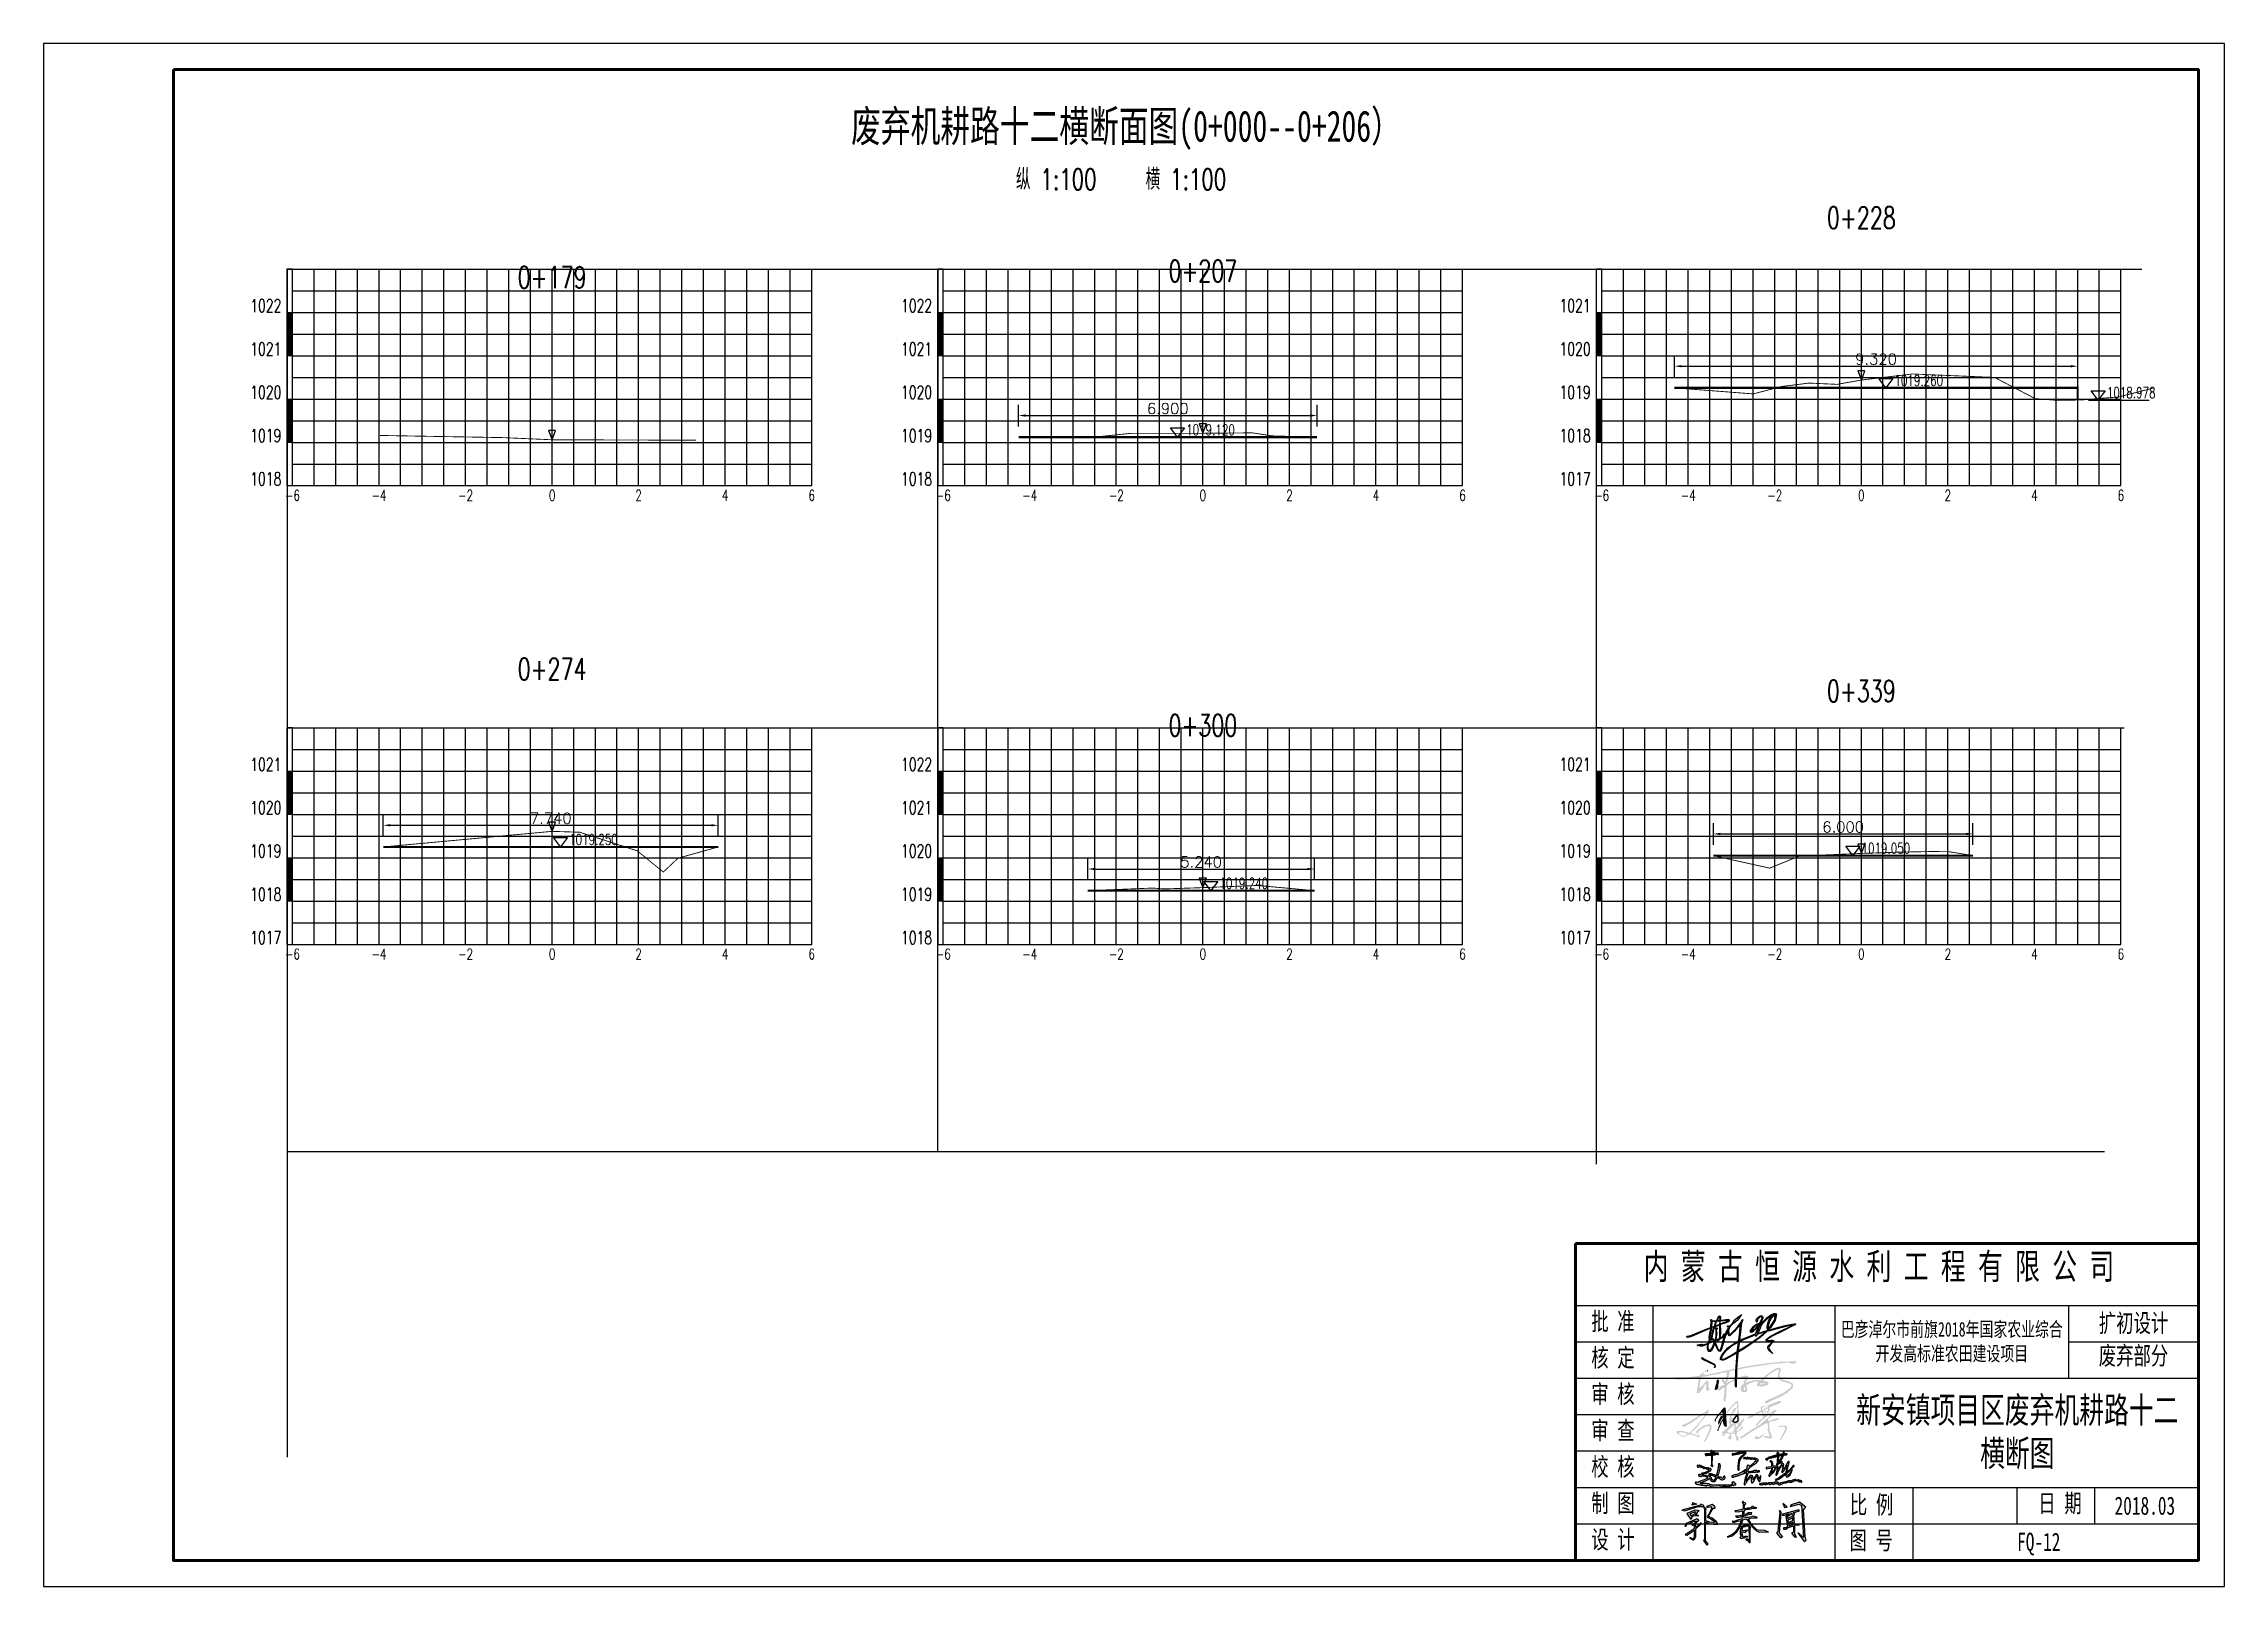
# Model space of a CAD drawing. Extents: x 695776 to 1250176, y 4443437 to 9025597.
# Drawn here: x 752460 to 802860, y 4443437 to 4479077 of the extents above; entities that cross this region are included whole.
import ezdxf
from ezdxf.enums import TextEntityAlignment as Align

# ---------------------------------------------------------------- set-up
doc = ezdxf.new("R2010")
doc.units = 0
doc.header["$LTSCALE"] = 0.5
doc.header["$PDSIZE"] = 0.2
doc.linetypes.add('ACAD_ISO07W100', pattern=[3.5, 0.5, -3])
doc.linetypes.add('CENTER2', pattern=[28.575, 19.05, -3.175, 3.175, -3.175])
doc.layers.get('0').update_dxf_attribs({"linetype": 'CONTINUOUS'})
doc.layers.get('Defpoints').update_dxf_attribs({"linetype": 'CONTINUOUS'})
for name, color, linetype in [('KEDU', 7, 'CONTINUOUS'), ('MIGE', 4, 'ACAD_ISO07W100'), ('MIGE1', 11, 'CONTINUOUS'), ('SANJIAO', 212, 'CONTINUOUS'), ('SHEJI', 1, 'CONTINUOUS'), ('YUANSHI', 2, 'CONTINUOUS'), ('YUANSHI1', 73, 'CONTINUOUS'), ('ZHOUXIAN', 20, 'CENTER2'), ('图框', 7, 'CONTINUOUS'), ('签名（新）', 7, 'CONTINUOUS'), ('辅助线', 3, 'CONTINUOUS')]:
    doc.layers.add(name, color=color, linetype=linetype)
doc.styles.get("Standard").update_dxf_attribs({"font": 'rs.shx', "bigfont": 'hztxt.shx'})
doc.styles.add('仿宋', font='仿宋_GB2312.ttf', dxfattribs={"width": 0.7})
doc.dimstyles.get("Standard").update_dxf_attribs({"dimtxt": 0.18, "dimasz": 0.18, "dimexe": 0.18, "dimexo": 0.0625, "dimgap": 0.09, "dimtad": 0, "dimtih": 1, "dimtoh": 1, "dimdec": 4, "dimzin": 0, "dimdsep": 46, "dimtxsty": 'Standard', "dimcen": 0.09, "dimadec": 0, "dimazin": 0, "dimtfac": 1, "dimtdec": 4, "dimtofl": 0, "dimtmove": 0, "dimatfit": 3, "dimfxl": 0, "dimtolj": 1, "dimtzin": 0, "dimarcsym": 0})

msp = doc.modelspace()

# ---------------------------------------------------------------- texts
at = {"width": 0.7}
for s, p in [('0+228', (794470.0169, 4474805.1929)), ('0+207', (779251.9666, 4473575.1929)), ('0+179', (764211.4961, 4473425.1929)), ('0+274', (764211.4961, 4464378.9282)), ('0+339', (794470.0169, 4463868.9282)), ('0+300', (779251.9666, 4463078.9282))]:
    msp.add_text(s, height=500, dxfattribs=at).set_placement(p, align=Align.CENTER)
at = {"layer": 'KEDU', "width": 0.7}
for s, p in [('-6', (758211.4961, 4468515.1929)), ('-4', (760211.4961, 4468515.1929)), ('-2', (762211.4961, 4468515.1929)), ('0', (764211.4961, 4468515.1929)), ('0', (764211.4961, 4468515.1929)), ('2', (766211.4961, 4468515.1929)), ('4', (768211.4961, 4468515.1929)), ('6', (770211.4961, 4468515.1929)), ('-6', (773251.9666, 4468515.1929)), ('-4', (775251.9666, 4468515.1929)), ('-2', (777251.9666, 4468515.1929)), ('0', (779251.9666, 4468515.1929)), ('0', (779251.9666, 4468515.1929)), ('2', (781251.9666, 4468515.1929)), ('4', (783251.9666, 4468515.1929)), ('6', (785251.9666, 4468515.1929)), ('-6', (788470.0169, 4468515.1929)), ('-4', (790470.0169, 4468515.1929)), ('-2', (792470.0169, 4468515.1929)), ('0', (794470.0169, 4468515.1929)), ('0', (794470.0169, 4468515.1929)), ('2', (796470.0169, 4468515.1929)), ('4', (798470.0169, 4468515.1929)), ('6', (800470.0169, 4468515.1929)), ('-6', (758211.4961, 4457918.9282)), ('-4', (760211.4961, 4457918.9282)), ('-2', (762211.4961, 4457918.9282)), ('0', (764211.4961, 4457918.9282)), ('0', (764211.4961, 4457918.9282)), ('2', (766211.4961, 4457918.9282)), ('4', (768211.4961, 4457918.9282)), ('6', (770211.4961, 4457918.9282)), ('-6', (773251.9666, 4457918.9282)), ('-4', (775251.9666, 4457918.9282)), ('-2', (777251.9666, 4457918.9282)), ('0', (779251.9666, 4457918.9282)), ('0', (779251.9666, 4457918.9282)), ('2', (781251.9666, 4457918.9282)), ('4', (783251.9666, 4457918.9282)), ('6', (785251.9666, 4457918.9282)), ('-6', (788470.0169, 4457918.9282)), ('-4', (790470.0169, 4457918.9282)), ('-2', (792470.0169, 4457918.9282)), ('0', (794470.0169, 4457918.9282)), ('0', (794470.0169, 4457918.9282)), ('2', (796470.0169, 4457918.9282)), ('4', (798470.0169, 4457918.9282)), ('6', (800470.0169, 4457918.9282))]:
    msp.add_text(s, height=250, dxfattribs=at).set_placement(p, align=Align.CENTER)
at = {"layer": '图框', "style": '仿宋', "width": 0.7}
msp.add_text('废弃机耕路十二横断面图(0+000--0+206）', height=720, dxfattribs=at).set_placement((777475.353, 4476811.1003), align=Align.CENTER)
at = {"layer": '图框', "width": 0.7}
for p in [(777362.0445, 4475701.9344), (777362.0471, 4475701.9348)]:
    msp.add_text('纵 1:100    横 1:100', height=480, dxfattribs=at).set_placement(p, align=Align.CENTER)
at = {"layer": '图框', "linetype": 'Continuous', "style": '仿宋'}
for s, insert, char_height, width, attachment_point in [('\u3000内 蒙 古 恒 源 水 利 工 程 有 限 公 司', (788865.7674, 4451130.5649), 600, 12975.456, 1), ('批 准', (788228.1958, 4449770.6223), 420, 1384.032427, 1), ('巴彦淖尔市前旗2018年国家农业综合开发高标准农田建设项目', (796560.3804, 4449076.8745), 336, 5400, 5), ('扩初设计', (800760.3804, 4449496.8745), 420, 3000, 5), ('核 定', (788228.1958, 4448930.6223), 420, 1384.032427, 1), ('废弃部分', (800760.3804, 4448744.1545), 420, 3000, 5), ('审 核', (788228.1958, 4448090.6223), 420, 1384.032427, 1), ('新安镇项目区废弃机耕路十二横断图', (798074.5348, 4446976.8745), 600, 7762.857708, 5), ('审 查', (788228.1958, 4447250.6223), 420, 1384.032427, 1), ('校 核', (788228.1958, 4446410.6223), 420, 1384.032427, 1), ('制 图', (788228.1958, 4445570.6223), 420, 1384.032427, 1), ('比 例', (794205.409, 4445535.2843), 420, 1384.032427, 1), ('日 期', (798561.1145, 4445567.3584), 420, 1384.032427, 1), ('2018.03', (800322.5779, 4445510.5936), 420, 1384.032427, 1), ('设 计', (788228.1958, 4444730.6223), 420, 1384.032427, 1), ('图 号', (794196.8089, 4444710.4933), 420, 1384.032427, 1), ('FQ-12', (798069.9168, 4444676.7063), 420, 1384.032427, 1)]:
    msp.add_mtext(s, dxfattribs=dict(at, insert=insert, char_height=char_height, width=width, attachment_point=attachment_point))

# ---------------------------------------------------------------- blocks, each defined once
blk = doc.blocks.new('A$C5D2371E8')
h = blk.add_hatch(color=256)
edge = h.paths.add_edge_path()
edge.add_arc((72, 167), 17.2, 192.8353, 221.1437)
edge.add_arc((65, 160), 6.92, 221.1437, 266.4423)
edge.add_arc((67, 190), 36.1, 266.4423, 277.0325)
edge.add_arc((67, 184), 30.7, 277.0325, 288.5257)
edge.add_arc((11, 352), 208, 288.5257, 292.3896)
edge.add_arc((79, 187), 29.7, 292.3896, 302.6183)
edge.add_arc((-188, 604), 524, 302.6183, 303.5656)
edge.add_arc((345, -199), 440, 122.5314, 123.5656, ccw=False)
edge.add_arc((1010, -1242), 1676, 122.287, 122.5314, ccw=False)
edge.add_arc((629, -638), 963, 121.9645, 122.287, ccw=False)
edge.add_arc((140, 145), 39.7, 113.1077, 121.9645, ccw=False)
edge.add_arc((53, 349), 182, 293.1077, 297.2377)
edge.add_arc((28, 398), 237, 297.2377, 311.6179)
edge.add_arc((476, -107), 437, 121.0372, 131.6179, ccw=False)
edge.add_arc((847, -724), 1157, 120.0138, 121.0372, ccw=False)
edge.add_arc((363, 115), 189, 117.4805, 120.0138, ccw=False)
edge.add_arc((301, 235), 53.8, 109.426, 117.4805, ccw=False)
edge.add_arc((286, 277), 9.2, 89.8748, 109.426, ccw=False)
edge.add_arc((286, 283), 2.93, 53.1516, 89.8748, ccw=False)
edge.add_arc((285, 282), 4.35, 23.1955, 53.1516, ccw=False)
edge.add_arc((283, 281), 6.57, -9.4696, 23.1955, ccw=False)
edge.add_arc((278, 282), 11.6, 326.1496, 350.5304, ccw=False)
edge.add_arc((-149, 568), 526, 325.5401, 326.1496, ccw=False)
edge.add_arc((181, 342), 125, 324.2921, 325.5401, ccw=False)
edge.add_arc((-1477, 1533), 2167, 324.069, 324.2921, ccw=False)
edge.add_arc((606, 24), 405, 144.069, 144.5854)
edge.add_arc((514, 90), 292, 144.5854, 145.1245)
edge.add_arc((18604, -12519), 22342, 145.1245, 145.1861)
edge.add_arc((661, -42), 488, 145.1861, 147.0392)
edge.add_arc((-13, 395), 316, 324.7357, 327.0392, ccw=False)
edge.add_arc((221, 230), 28.6, 307.1985, 324.7357, ccw=False)
edge.add_arc((271, 164), 53.7, 127.1985, 139.9809)
edge.add_arc((277, 159), 62.3, 139.9809, 148.1431)
edge.add_arc((158, 233), 78.8, 320.8887, 328.1431, ccw=False)
edge.add_arc((148, 241), 91.2, 308.3205, 320.8887, ccw=False)
edge.add_arc((275, 80), 113, 128.3205, 139.5851)
edge.add_arc((286, 71), 128, 139.5851, 147.7068)
edge.add_arc((138, 164), 47, 314.2786, 327.7068, ccw=False)
edge.add_line((171, 131), (140, 101))
edge.add_line((140, 101), (133, 94))
edge.add_arc((128, 99), 6.69, 269.9746, 314.2786, ccw=False)
edge.add_arc((128, 147), 55.3, 254.8951, 269.9746, ccw=False)
edge.add_arc((166, 288), 201, 250.1909, 254.8951, ccw=False)
edge.add_arc((50, -35), 142, 70.1909, 75.7881)
edge.add_arc((-433, -1943), 2111, 75.7881, 76.3599)
edge.add_arc((6, -133), 248, 76.3599, 78.028)
edge.add_arc((-3, -174), 290, 78.028, 79.7952)
edge.add_arc((46, 96), 15.7, 79.7952, 87.4)
edge.add_arc((44, 66), 45.7, 87.4, 89.6509)
edge.add_arc((-35, -12983), 13095, 89.6509, 89.7839)
edge.add_arc((6, -1995), 2107, 89.7839, 90)
edge.add_arc((6, -31), 142, 90, 90.8318)
edge.add_arc((4, 110), 1.84, 90.8318, 153.417)
edge.add_arc((23, 100), 23.1, 153.417, 170.305)
edge.add_arc((39, 98), 38.7, 170.305, 180)
edge.add_arc((8, 98), 7.87, 180, 201.6082)
edge.add_arc((29, 106), 30.5, 201.6082, 207.3179)
edge.add_arc((45, 114), 48.2, 207.3179, 211.8584)
edge.add_arc((80, 136), 90.2, 211.8584, 216.8915)
edge.add_arc((12, 85), 5.35, 216.8915, 237.6729)
edge.add_line((10, 81), (27, 70))
edge.add_line((27, 70), (48, 56))
edge.add_arc((57, 70), 16.5, 237.6729, 263.0027)
edge.add_arc((66, 139), 86.2, 263.0027, 274.0191)
edge.add_arc((63, 180), 127, 274.0191, 279.7749)
edge.add_arc((82, 71), 16.8, 279.7749, 295.6625)
edge.add_arc((42, 155), 109, 295.6625, 298.6459)
edge.add_arc((243, -213), 310, 116.8744, 118.6459, ccw=False)
edge.add_arc((165, -60), 138, 112.7649, 116.8744, ccw=False)
edge.add_arc((91, 117), 53.7, 292.7649, 299.351)
edge.add_arc((116, 72), 2.37, 299.351, 378.6123)
edge.add_arc((120, 74), 2.42, 120.2713, 198.6123, ccw=False)
edge.add_arc((124, 68), 8.9, 90, 120.2713, ccw=False)
edge.add_arc((124, 28), 49.5, 77.2853, 90, ccw=False)
edge.add_line((134, 76), (147, 73))
edge.add_line((147, 73), (166, 69))
edge.add_line((166, 69), (191, 59))
edge.add_line((191, 59), (203, 55))
edge.add_arc((195, 35), 21.3, 53.6856, 68.8643, ccw=False)
edge.add_arc((234, 88), 45.1, 233.6856, 244.0993)
edge.add_arc((225, 68), 23.1, 244.0993, 257.1024)
edge.add_arc((223, 63), 17.1, 257.1024, 272.2389)
edge.add_arc((224, 54), 8.87, 272.2389, 299.9622)
edge.add_arc((227, 48), 2.03, 299.9622, 360)
edge.add_line((229, 48), (229, 55))
edge.add_line((229, 55), (229, 62))
edge.add_line((229, 62), (225, 68))
edge.add_line((225, 68), (221, 73))
edge.add_line((221, 73), (216, 79))
edge.add_arc((221, 83), 6.77, 198.9174, 216.5945, ccw=False)
edge.add_arc((250, 93), 36.6, 191.3406, 198.9174, ccw=False)
edge.add_arc((231, 89), 17.4, 180, 191.3406, ccw=False)
edge.add_arc((245, 89), 31.6, 171.6009, 180, ccw=False)
edge.add_arc((239, 90), 25.8, 157.2016, 171.6009, ccw=False)
edge.add_arc((226, 96), 11.4, 135.4725, 157.2016, ccw=False)
edge.add_arc((289, 34), 99.7, 132.541, 135.4725, ccw=False)
edge.add_arc((386, -71), 243, 130.6615, 132.541, ccw=False)
edge.add_arc((888, -656), 1013, 130.0409, 130.6615, ccw=False)
edge.add_arc((639, -359), 626, 129.2512, 130.0409, ccw=False)
edge.add_arc((380, -44), 218, 124.775, 129.2512, ccw=False)
edge.add_arc((310, 58), 94.4, 117.9696, 124.775, ccw=False)
edge.add_arc((305, 68), 83.5, 112.4061, 117.9696, ccw=False)
edge.add_arc((224, 264), 129, 292.4061, 296.8857)
edge.add_arc((227, 259), 123, 296.8857, 300.6243)
edge.add_arc((333, 78), 86.6, 116.1695, 120.6243, ccw=False)
edge.add_arc((315, 115), 45.9, 108.1858, 116.1695, ccw=False)
edge.add_arc((328, 77), 85.6, 102.3442, 108.1858, ccw=False)
edge.add_arc((321, 110), 51.7, 96.1986, 102.3442, ccw=False)
edge.add_arc((317, 140), 21.4, 86.6352, 96.1986, ccw=False)
edge.add_arc((317, 144), 17.3, 77.8088, 86.6352, ccw=False)
edge.add_arc((309, 107), 55.7, 72.8941, 77.8088, ccw=False)
edge.add_arc((317, 133), 28.5, 64.2482, 72.8941, ccw=False)
edge.add_arc((327, 153), 6.57, 46.1858, 64.2482, ccw=False)
edge.add_arc((327, 153), 6.04, 23.6459, 46.1858, ccw=False)
edge.add_arc((312, 146), 22.5, 12.0333, 23.6459, ccw=False)
edge.add_arc((276, 139), 59.2, 8.1364, 12.0333, ccw=False)
edge.add_arc((304, 143), 31, 2.7449, 8.1364, ccw=False)
edge.add_arc((301, 143), 34.3, -4.4021, 2.7449, ccw=False)
edge.add_arc((313, 142), 21.9, 346.6556, 355.5979, ccw=False)
edge.add_arc((320, 140), 14.6, 329.3849, 346.6556, ccw=False)
edge.add_arc((354, 120), 24.2, 149.3849, 162.7892)
edge.add_arc((359, 118), 30.1, 162.7892, 173.7988)
edge.add_arc((315, 123), 15, 338.1657, 353.7988, ccw=False)
edge.add_arc((296, 131), 35.5, 328.191, 338.1657, ccw=False)
edge.add_arc((371, 84), 52.8, 148.191, 156.3602)
edge.add_arc((1507, -413), 1293, 156.3602, 157.1513)
edge.add_arc((1386, -362), 1162, 157.1513, 157.9857)
edge.add_arc((911, -170), 649, 157.9857, 159.3061)
edge.add_arc((194, 101), 117, 336.1948, 339.3061, ccw=False)
edge.add_arc((158, 117), 156, 333.9998, 336.1948, ccw=False)
edge.add_arc((546, -73), 276, 153.9998, 155.6487)
edge.add_arc((741, -161), 490, 155.6487, 156.2476)
edge.add_arc((-915, 568), 1320, 335.8827, 336.2476, ccw=False)
edge.add_arc((164, 85), 137, 334.1614, 335.8827, ccw=False)
edge.add_arc((237, 50), 56.2, 331.4727, 334.1614, ccw=False)
edge.add_arc((283, 24), 3.46, 290.7518, 331.4727, ccw=False)
edge.add_arc((288, 13), 9.19, 110.7518, 135.4177)
edge.add_arc((304, -4), 32.1, 135.4177, 144.584)
edge.add_arc((294, 3), 20, 144.584, 156.2174)
edge.add_arc((299, 2), 24.5, 156.2174, 163.2884)
edge.add_arc((300, 1), 26.4, 163.2884, 170.098)
edge.add_arc((283, 4), 8.93, 170.098, 180)
edge.add_arc((284, 4), 9.73, 180, 189.4839)
edge.add_arc((277, 3), 3.08, 189.4839, 245.573)
edge.add_arc((277, 2), 2.44, 245.573, 309.2634)
edge.add_arc((273, 7), 8.82, 309.2634, 327.3549)
edge.add_arc((290, -4), 11.8, 131.7234, 147.3549, ccw=False)
edge.add_arc((407, -134), 187, 129.9882, 131.7234, ccw=False)
edge.add_arc((260, 41), 42.3, 309.9882, 313.6318)
edge.add_arc((188, 116), 146, 313.6318, 314.2137)
edge.add_arc((-3388, 3792), 5274, 314.2137, 314.3106)
edge.add_arc((40, 280), 367, 314.3106, 315.6849)
edge.add_arc((282, 44), 28.5, 315.6849, 320.6177)
edge.add_arc((303, 27), 1.45, 320.6177, 391.6786)
edge.add_arc((306, 29), 2.15, 154.6484, 211.6786, ccw=False)
edge.add_arc((312, 26), 8.33, 135.164, 154.6484, ccw=False)
edge.add_arc((300, 37), 7.53, 315.164, 335.6672)
edge.add_line((307, 34), (319, 61))
edge.add_line((319, 61), (332, 89))
edge.add_line((332, 89), (341, 108))
edge.add_arc((56, 236), 313, 335.6672, 337.4502)
edge.add_arc((25, 249), 346, 337.4502, 339.1465)
edge.add_arc((318, 138), 32.5, 339.1465, 348.844)
edge.add_arc((176, 165), 177, 348.844, 352.9959)
edge.add_arc((265, 155), 87.2, 352.9959, 360)
edge.add_arc((346, 155), 5.92, 0, 27.1138)
edge.add_line((352, 157), (347, 166))
edge.add_line((347, 166), (344, 172))
edge.add_arc((340, 170), 5.06, 27.1138, 66.5166)
edge.add_arc((334, 158), 18.3, 66.5166, 86.9083)
edge.add_line((335, 176), (328, 176))
edge.add_line((328, 176), (321, 177))
edge.add_arc((321, 172), 5.15, 86.9083, 100.279)
edge.add_arc((367, -83), 264, 100.279, 102.1445)
edge.add_arc((381, -147), 330, 102.1445, 103.1626)
edge.add_arc((334, 51), 126, 103.1626, 104.8111)
edge.add_arc((310, 143), 30.8, 104.8111, 115.0022)
edge.add_arc((274, 221), 55.1, 287.3884, 295.0022, ccw=False)
edge.add_arc((282, 195), 28.2, 279.9223, 287.3884, ccw=False)
edge.add_arc((296, 116), 52.3, 99.9223, 105.4)
edge.add_arc((299, 103), 66.1, 105.4, 117.8091)
edge.add_arc((317, 70), 103, 117.8091, 127.7407)
edge.add_arc((435, -83), 297, 127.7407, 129.7618)
edge.add_arc((75, 350), 266, 307.629, 309.7618, ccw=False)
edge.add_arc((73, 352), 269, 303.2714, 307.629, ccw=False)
edge.add_arc((242, 96), 37.4, 123.2714, 134.9775)
edge.add_line((215, 122), (202, 109))
edge.add_line((202, 109), (198, 105))
edge.add_arc((200, 103), 2.23, 134.9775, 180)
edge.add_arc((206, 103), 8.29, 180, 202.899)
edge.add_arc((207, 104), 9.62, 202.899, 218.5887)
edge.add_arc((190, 91), 11.5, 24.237, 38.5887, ccw=False)
edge.add_arc((184, 88), 18.3, 8.8474, 24.237, ccw=False)
edge.add_arc((211, 92), 8.51, 188.8474, 211.5188)
edge.add_arc((226, 101), 26, 211.5188, 216.2146)
edge.add_arc((489, 294), 353, 216.2146, 217.4886)
edge.add_arc((237, 101), 34.4, 217.4886, 230.1439)
edge.add_arc((213, 72), 2.33, 0, 50.1439, ccw=False)
edge.add_line((215, 72), (215, 67))
edge.add_line((215, 67), (215, 60))
edge.add_arc((215, 60), 0.197, -115.5122, 0, ccw=False)
edge.add_arc((374, 392), 368, 242.2467, 244.4878, ccw=False)
edge.add_arc((1361, 2269), 2489, 242.0434, 242.2467, ccw=False)
edge.add_arc((-479, -1198), 1436, 62.0434, 62.311)
edge.add_arc((111, -75), 168, 62.311, 64.0589)
edge.add_arc((-185, -682), 843, 64.0589, 64.8387)
edge.add_arc((168, 69), 12.6, 64.8387, 113.0533)
edge.add_arc((158, 95), 14.8, 248.8869, 293.0533, ccw=False)
edge.add_arc((159, 98), 18.1, 216.574, 248.8869, ccw=False)
edge.add_arc((148, 90), 4.97, 152.3576, 216.574, ccw=False)
edge.add_arc((171, 78), 30.3, 137.9026, 152.3576, ccw=False)
edge.add_arc((200, 52), 69.3, 128.3647, 137.9026, ccw=False)
edge.add_line((157, 106), (172, 118))
edge.add_line((172, 118), (181, 126))
edge.add_line((181, 126), (191, 133))
edge.add_line((191, 133), (235, 188))
edge.add_line((235, 188), (245, 201))
edge.add_arc((368, 101), 158, 136.6194, 140.9571, ccw=False)
edge.add_arc((104, 351), 205, 316.6194, 320.4211)
edge.add_arc((156, 308), 138, 320.4211, 327.1968)
edge.add_arc((744, -71), 562, 143.8376, 147.1968, ccw=False)
edge.add_arc((539, 79), 308, 140.2406, 143.8376, ccw=False)
edge.add_arc((-24, 547), 425, 320.2406, 323.3041)
edge.add_arc((276, 324), 50.6, 323.3041, 334.8748)
edge.add_arc((269, 327), 58.3, 334.8748, 345.6485)
edge.add_arc((318, 314), 7.27, 345.6485, 454.6115)
edge.add_arc((321, 285), 36.2, 94.6115, 137.3799)
edge.add_arc((309, 296), 20.8, 137.3799, 154.404)
edge.add_arc((283, 309), 9.01, 308.4207, 334.404, ccw=False)
edge.add_arc((253, 346), 57, 287.5245, 308.4207, ccw=False)
edge.add_arc((299, 198), 98.4, 107.5245, 123.3988)
edge.add_arc((4254, -5800), 7283, 123.3988, 123.8607)
edge.add_arc((-3555, 5839), 6733, 303.3803, 303.8607, ccw=False)
edge.add_arc((-6981, 11039), 12960, 303.2603, 303.3803, ccw=False)
edge.add_arc((-337, 908), 845, 302.7903, 303.2603, ccw=False)
edge.add_arc((104, 224), 30.6, 281.9448, 302.7903, ccw=False)
edge.add_arc((120, 152), 42.8, 101.9448, 119.5374)
edge.add_arc((120, 151), 43.3, 119.5374, 128.5433)
edge.add_arc((69, 214), 37.5, 298.8526, 308.5433, ccw=False)
edge.add_arc((48, 253), 81.3, 292.1746, 298.8526, ccw=False)
edge.add_arc((72, 195), 18.9, 278.2942, 292.1746, ccw=False)
edge.add_arc((57, 299), 124, 276.6493, 278.2942, ccw=False)
edge.add_arc((20, 616), 443, 275.7789, 276.6493, ccw=False)
edge.add_arc((56, 260), 85.1, 273.4436, 275.7789, ccw=False)
edge.add_arc((64, 124), 51, 93.4436, 96.4603)
edge.add_arc((58, 173), 2, 96.4603, 126.3629)
edge.add_arc((68, 160), 17.3, 126.3629, 136.4228)
edge.add_arc((59, 169), 5.5, 136.4228, 184.3654)
edge.add_arc((61, 169), 7.44, 184.3654, 225.2713)
h.paths.add_polyline_path([(22, 93), (34, 96), (49, 97), (66, 97), (77, 94), (93, 86), (112, 78), (109, 74), (102, 71), (97, 67), (88, 64), (79, 62), (68, 60), (59, 62), (47, 66), (38, 73), (24, 80), (19, 82), (19, 87), (19, 92)], flags=16)
blk.add_hatch(color=256).paths.add_polyline_path([(496, 330), (495, 339), (489, 347), (478, 349), (453, 322), (442, 303), (424, 282), (409, 265), (401, 252), (388, 231), (385, 223), (383, 216), (382, 208), (387, 208), (395, 209), (399, 210), (402, 211), (402, 216), (401, 220), (400, 218), (400, 216), (399, 215), (397, 214), (396, 215), (395, 221), (396, 228), (401, 233), (406, 237), (410, 245), (417, 257), (427, 266), (435, 274), (443, 283), (447, 289), (451, 294), (456, 296), (459, 296), (463, 289), (463, 275), (463, 259), (460, 259), (456, 262), (450, 262), (443, 255), (439, 247), (433, 236), (431, 231), (428, 225), (425, 218), (423, 213), (420, 210), (420, 208), (420, 204), (419, 202), (417, 200), (416, 199), (415, 197), (417, 195), (418, 194), (420, 193), (422, 191), (421, 190), (420, 189), (420, 187), (419, 184), (419, 182), (416, 181), (414, 180), (417, 179), (420, 180), (422, 180), (423, 178), (425, 175), (428, 175), (429, 177), (429, 179), (429, 181), (428, 182), (430, 186), (434, 188), (436, 194), (438, 201), (441, 205), (442, 208), (444, 212), (445, 215), (464, 248), (466, 244), (466, 234), (456, 217), (441, 195), (432, 171), (421, 145), (417, 131), (412, 123), (412, 120), (412, 115), (416, 109), (422, 112), (426, 119), (425, 126), (425, 133), (431, 139), (451, 188), (458, 207), (462, 207), (467, 207), (468, 198), (472, 175), (484, 160), (487, 153), (493, 153), (503, 154), (507, 163)])
h = blk.add_hatch(color=256)
edge = h.paths.add_edge_path()
edge.add_arc((986, 4), 564, 145.9332, 148.3434, ccw=False)
edge.add_arc((636, 240), 142, 141.1241, 145.9332, ccw=False)
edge.add_arc((5578, -3744), 6489, 140.8137, 141.1241, ccw=False)
edge.add_arc((645, 278), 125, 138.5736, 140.8137, ccw=False)
edge.add_arc((1046, -76), 659, 137.5181, 138.5736, ccw=False)
edge.add_arc((1344, -349), 1064, 136.6873, 137.5181, ccw=False)
edge.add_arc((954, 19), 527, 134.017, 136.6873, ccw=False)
edge.add_arc((696, 285), 157, 129.1145, 134.017, ccw=False)
edge.add_arc((629, 368), 49.7, 126.3054, 129.1145, ccw=False)
edge.add_arc((649, 341), 84.3, 124.1471, 126.3054, ccw=False)
edge.add_arc((613, 394), 19.7, 112.6039, 124.1471, ccw=False)
edge.add_arc((606, 410), 2.12, 76.9193, 112.6039, ccw=False)
edge.add_arc((606, 410), 2.35, 53.1363, 76.9193, ccw=False)
edge.add_arc((611, 417), 6.33, 233.1363, 247.5645)
edge.add_arc((613, 422), 11.6, 247.5645, 260.9845)
edge.add_arc((610, 399), 11.5, 67.5087, 80.9845, ccw=False)
edge.add_arc((610, 400), 10.1, 47.5119, 67.5087, ccw=False)
edge.add_arc((612, 402), 7.98, 25.0383, 47.5119, ccw=False)
edge.add_arc((600, 396), 21.2, 17.0034, 25.0383, ccw=False)
edge.add_arc((610, 399), 10.1, 5.3368, 17.0034, ccw=False)
edge.add_arc((484, 388), 137, 3.7635, 5.3368, ccw=False)
edge.add_arc((694, 402), 74, 183.7635, 185.905)
edge.add_arc((2574, 596), 1963, 185.905, 186.0055)
edge.add_arc((-827, 238), 1457, 5.8888, 6.0055, ccw=False)
edge.add_arc((499, 375), 123, 5.4816, 5.8888, ccw=False)
edge.add_arc((-11987, -823), 12667, 5.4415, 5.4816, ccw=False)
edge.add_arc((518, 368), 105, -5.2807, 5.4415, ccw=False)
edge.add_arc((733, 348), 111, 174.7193, 185.1246)
edge.add_arc((664, 342), 41.9, 185.1246, 207.1524)
edge.add_arc((593, 306), 37.6, 3.8701, 27.1524, ccw=False)
edge.add_arc((343, 289), 289, -0.5838, 3.8701, ccw=False)
edge.add_arc((1299, 279), 667, 179.4162, 182.347)
edge.add_arc((3074, 352), 2444, 182.347, 183.1305)
edge.add_arc((680, 221), 46.8, 183.1305, 188.7958)
edge.add_arc((647, 216), 13.2, 188.7958, 197.8168)
edge.add_arc((639, 213), 4.72, 197.8168, 212.9117)
edge.add_arc((636, 211), 1.01, 212.9117, 260.4368)
edge.add_arc((636, 209), 0.954, 31.5185, 80.4368, ccw=False)
edge.add_arc((635, 209), 1.98, 3.5791, 31.5185, ccw=False)
edge.add_arc((627, 208), 9.84, -8.8683, 3.5791, ccw=False)
edge.add_arc((627, 208), 10.2, 342.1681, 351.1317, ccw=False)
edge.add_arc((636, 205), 0.363, 293.1932, 342.1681, ccw=False)
edge.add_arc((636, 206), 1.23, 257.2258, 293.1932, ccw=False)
edge.add_arc((635, 202), 2.51, 77.2258, 102.1912)
edge.add_line((634, 205), (632, 204))
edge.add_line((632, 204), (631, 204))
edge.add_arc((631, 203), 0.685, 102.1912, 156.7868)
edge.add_arc((637, 200), 7.78, 156.7868, 172.4277)
edge.add_arc((633, 201), 3.13, 172.4277, 191.1514)
edge.add_arc((628, 200), 1.46, -16.3895, 11.1514, ccw=False)
edge.add_arc((628, 200), 1.57, 321.8211, 343.6105, ccw=False)
edge.add_arc((628, 200), 1.39, 298.6769, 321.8211, ccw=False)
edge.add_arc((629, 199), 0.619, 233.9608, 298.6769, ccw=False)
edge.add_arc((628, 199), 0.42, 53.9608, 134.9775)
edge.add_line((628, 199), (626, 197))
edge.add_line((626, 197), (625, 196))
edge.add_arc((626, 195), 1.1, 134.9775, 180)
edge.add_arc((661, 195), 36.6, 180, 187.6039)
edge.add_arc((704, 201), 80.2, 187.6039, 189.4512)
edge.add_arc((639, 190), 14, 189.4512, 193.8667)
edge.add_arc((634, 189), 8.78, 193.8667, 204.7922)
edge.add_arc((629, 187), 3.62, 204.7922, 221.8489)
edge.add_arc((629, 186), 2.93, 221.8489, 237.7315)
edge.add_arc((628, 185), 0.991, 237.7315, 265.2176)
edge.add_arc((628, 188), 4.58, 265.2176, 270)
edge.add_arc((628, 202), 17.9, 270, 272.4195)
edge.add_arc((628, 204), 20.1, 272.4195, 276.2492)
edge.add_arc((629, 193), 9.31, 276.2492, 281.8782)
edge.add_arc((631, 187), 2.98, 281.8782, 301.4368)
edge.add_arc((626, 195), 12.5, 301.4368, 310.9693)
edge.add_arc((624, 197), 15.3, 310.9693, 317.331)
edge.add_arc((627, 195), 11.6, 317.331, 324.6534)
edge.add_arc((629, 193), 8.93, 324.6534, 339.7627)
edge.add_arc((652, 185), 15.7, 148.3885, 159.7627, ccw=False)
edge.add_arc((717, 145), 91.9, 142.4965, 148.3885, ccw=False)
edge.add_arc((785, 92), 179, 138.2712, 142.4965, ccw=False)
edge.add_arc((1091, -180), 588, 137.6991, 138.2712, ccw=False)
edge.add_arc((-791, 1532), 1956, 317.6991, 318.0127)
edge.add_arc((537, 337), 170, 318.0127, 322.2784)
edge.add_arc((691, 218), 24.3, 130.9729, 142.2784, ccw=False)
edge.add_arc((676, 235), 1.77, 86.0112, 130.9729, ccw=False)
edge.add_arc((676, 233), 4.08, 56.8658, 86.0112, ccw=False)
edge.add_arc((673, 228), 9.45, 49.4209, 56.8658, ccw=False)
edge.add_arc((669, 223), 15.7, 43.6544, 49.4209, ccw=False)
edge.add_arc((668, 222), 17, 35.2213, 43.6544, ccw=False)
edge.add_arc((654, 213), 33.6, 29.2183, 35.2213, ccw=False)
edge.add_arc((674, 224), 11.3, 11.231, 29.2183, ccw=False)
edge.add_arc((683, 226), 2.09, -31.3222, 11.231, ccw=False)
edge.add_arc((683, 226), 2.11, 308.3114, 328.6778, ccw=False)
edge.add_arc((680, 229), 6.96, 297.1265, 308.3114, ccw=False)
edge.add_arc((682, 226), 2.76, 249.4258, 297.1265, ccw=False)
edge.add_arc((680, 222), 1.18, 69.4258, 145.977)
edge.add_arc((686, 218), 7.72, 145.977, 153.5734)
edge.add_arc((691, 216), 14, 153.5734, 159.2074)
edge.add_arc((729, 201), 54.1, 159.2074, 161.3446)
edge.add_arc((699, 211), 22.9, 161.3446, 164.6289)
edge.add_arc((682, 216), 5.1, 164.6289, 183.0721)
edge.add_arc((671, 215), 5.98, -13.9453, 3.0721, ccw=False)
edge.add_arc((671, 215), 5.78, 331.5685, 346.0547, ccw=False)
edge.add_arc((673, 215), 3.97, 314.0643, 331.5685, ccw=False)
edge.add_arc((674, 213), 1.89, 289.2733, 314.0643, ccw=False)
edge.add_arc((676, 209), 2.22, 109.2733, 132.1272)
edge.add_arc((677, 208), 4.04, 132.1272, 161.0282)
edge.add_arc((668, 211), 5.42, 316.1668, 341.0282, ccw=False)
edge.add_arc((652, 226), 27.8, 311.5712, 316.1668, ccw=False)
edge.add_arc((650, 228), 29.7, 307.125, 311.5712, ccw=False)
edge.add_arc((665, 209), 5.51, 295.7741, 307.125, ccw=False)
edge.add_arc((669, 199), 4.76, 115.7741, 127.9792)
edge.add_arc((667, 202), 1.48, 127.9792, 199.8016)
edge.add_arc((664, 201), 2.46, -34.251, 19.8016, ccw=False)
edge.add_arc((662, 202), 4.75, 303.6693, 325.749, ccw=False)
edge.add_arc((666, 195), 3.08, 123.6693, 151.1613)
edge.add_arc((672, 192), 9.51, 151.1613, 160.8973)
edge.add_arc((578, 225), 89.4, 337.7254, 340.8973, ccw=False)
edge.add_arc((617, 209), 48.2, 321.4474, 337.7254, ccw=False)
edge.add_arc((674, 163), 25.4, 141.4474, 163.9399)
edge.add_arc((657, 168), 8.15, 163.9399, 220.4684)
edge.add_arc((687, 193), 47.1, 220.4684, 243.1857)
edge.add_arc((672, 164), 14.3, 243.1857, 257.8301)
edge.add_arc((669, 147), 3.32, 47.1796, 77.8301, ccw=False)
edge.add_arc((668, 146), 4.18, 0, 47.1796, ccw=False)
edge.add_arc((665, 146), 6.94, -36.2003, 0, ccw=False)
edge.add_arc((663, 148), 10.3, 314.1472, 323.7997, ccw=False)
edge.add_arc((234, 590), 626, 312.9127, 314.1472, ccw=False)
edge.add_arc((561, 238), 146, 296.4194, 312.9127, ccw=False)
edge.add_arc((646, 67), 45.8, 116.4194, 146.0661)
edge.add_arc((628, 79), 23.8, 146.0661, 180)
edge.add_arc((645, 79), 40.8, 180, 205.7714)
edge.add_arc((1082, 290), 526, 205.7714, 206.3788)
edge.add_arc((618, 60), 8.78, 206.3788, 211.0825)
edge.add_arc((711, 116), 117, 211.0825, 212.4448)
edge.add_arc((408, -77), 242, 31.4977, 32.4448, ccw=False)
edge.add_arc((603, 43), 13.7, 9.5205, 31.4977, ccw=False)
edge.add_arc((617, 45), 0.893, 189.5205, 286.2092)
edge.add_arc((617, 45), 0.508, 286.2092, 312.8029)
edge.add_arc((163, 535), 670, 312.8029, 313.529)
edge.add_arc((513, 166), 161, 313.529, 315.2874)
edge.add_arc((661, 20), 47.3, 132.0444, 135.2874, ccw=False)
edge.add_arc((630, 54), 1.33, 24.5842, 132.0444, ccw=False)
edge.add_arc((625, 52), 7.34, -15.5242, 24.5842, ccw=False)
edge.add_arc((617, 54), 15.4, 333.9069, 344.4758, ccw=False)
edge.add_arc((582, 71), 54.4, 328.285, 333.9069, ccw=False)
edge.add_arc((611, 53), 20.3, 310.7317, 328.285, ccw=False)
edge.add_arc((627, 34), 5, 130.7317, 166.4923)
edge.add_arc((629, 34), 6.43, 166.4923, 186.9583)
edge.add_arc((644, 36), 21.8, 186.9583, 198.0255)
edge.add_arc((681, 47), 60.4, 198.0255, 201.0526)
edge.add_arc((686, 49), 65.7, 201.0526, 203.955)
edge.add_arc((632, 26), 7.35, 203.955, 216.8417)
edge.add_arc((610, 9), 20.6, 29.1535, 36.8417, ccw=False)
edge.add_arc((621, 15), 7.72, -53.343, 29.1535, ccw=False)
edge.add_arc((620, 17), 9.38, 233.1846, 306.657, ccw=False)
edge.add_arc((622, 19), 12.2, 206.2765, 233.1846, ccw=False)
edge.add_arc((601, 9), 11, 26.2765, 54.6311)
edge.add_arc((601, 8), 11.3, 54.6311, 73.612)
edge.add_arc((605, 22), 2.7, 214.1947, 253.612, ccw=False)
edge.add_arc((606, 23), 4.36, 161.242, 214.1947, ccw=False)
edge.add_arc((593, 27), 9.69, 341.242, 376.0652)
edge.add_arc((-3096, -1035), 3848, 16.0652, 16.1561)
edge.add_arc((14808, 4152), 14791, 196.1097, 196.1561, ccw=False)
edge.add_arc((4367, 1136), 3924, 195.9472, 196.1097, ccw=False)
edge.add_arc((-8834, -2636), 9806, 15.9472, 16.05)
edge.add_arc((569, 69), 20.7, 16.05, 215.3579)
edge.add_arc((536, 45), 20.2, -134.5299, 35.3579, ccw=False)
edge.add_arc((597, 108), 108, 221.9218, 225.4701, ccw=False)
edge.add_arc((518, 37), 1.05, 185.3635, 221.9218, ccw=False)
edge.add_arc((551, 40), 34, 180, 185.3635, ccw=False)
edge.add_arc((543, 40), 26.6, 173.9335, 180, ccw=False)
edge.add_arc((569, 37), 52.8, 169.1061, 173.9335, ccw=False)
edge.add_arc((519, 47), 1.28, 137.7264, 169.1061, ccw=False)
edge.add_arc((525, 41), 9.39, 127.1615, 137.7264, ccw=False)
edge.add_arc((494, 81), 41, 307.1615, 312.2121)
edge.add_arc((291, 305), 343, 312.2121, 313.7686)
edge.add_arc((861, -290), 481, 132.453, 133.7686, ccw=False)
edge.add_arc((555, 45), 27, 122.6911, 132.453, ccw=False)
edge.add_arc((532, 81), 15.9, 302.6911, 315.3975)
edge.add_arc((541, 72), 3.24, 315.3975, 357.8772)
edge.add_arc((538, 72), 5.82, 357.8772, 389.2281)
edge.add_arc((534, 70), 10.6, 29.2281, 43.0475)
edge.add_arc((539, 75), 3.44, 43.0475, 67.4503)
edge.add_arc((523, 36), 45.1, 67.4503, 70.4775)
edge.add_arc((497, -39), 126, 70.4775, 72.2918)
edge.add_arc((425, -265), 362, 72.2918, 73.718)
edge.add_arc((505, 12), 73.9, 73.718, 76.8749)
edge.add_arc((515, 54), 30.2, 76.8749, 83.8496)
edge.add_arc((456, -495), 583, 83.8496, 85.4372)
edge.add_arc((498, 34), 52.1, 85.4372, 88.569)
edge.add_arc((496, -67), 153, 88.569, 90.3955)
edge.add_arc((495, 78), 8.04, 90.3955, 196.1493)
edge.add_arc((474, 72), 13.2, -60.788, 16.1493, ccw=False)
edge.add_arc((445, 124), 72.7, 294.427, 299.212, ccw=False)
edge.add_arc((475, 60), 1.85, 264.1038, 294.427, ccw=False)
edge.add_arc((477, 85), 27, 259.1228, 264.1038, ccw=False)
edge.add_arc((479, 95), 37.7, 254.9052, 259.1228, ccw=False)
edge.add_arc((483, 108), 51.2, 250.9882, 254.9052, ccw=False)
edge.add_arc((474, 83), 24.8, 245.362, 250.9882, ccw=False)
edge.add_arc((466, 65), 4.97, 223.3859, 245.362, ccw=False)
edge.add_arc((471, 70), 12, 209.2777, 223.3859, ccw=False)
edge.add_arc((467, 68), 7.02, 181.365, 209.2777, ccw=False)
edge.add_arc((474, 68), 14.6, 162.1313, 181.365, ccw=False)
edge.add_arc((477, 67), 17.7, 149.724, 162.1313, ccw=False)
edge.add_arc((465, 74), 3.18, 120.1747, 149.724, ccw=False)
edge.add_arc((466, 72), 5.23, 97.8228, 120.1747, ccw=False)
edge.add_arc((464, 84), 6.42, 277.8228, 297.9779)
edge.add_arc((453, 106), 31, 297.9779, 304.1948)
edge.add_arc((460, 94), 16.9, 304.1948, 312.6225)
edge.add_arc((466, 88), 8.22, 312.6225, 322.573)
edge.add_arc((449, 101), 29.8, 322.573, 327.7897)
edge.add_arc((465, 91), 11.4, 327.7897, 349.5005)
edge.add_arc((475, 89), 1.16, 349.5005, 421.8533)
edge.add_arc((473, 86), 4.06, 61.8533, 79.7031)
edge.add_arc((470, 66), 24.3, 79.7031, 86.9661)
edge.add_arc((470, 65), 26, 86.9661, 90)
edge.add_arc((470, 73), 17.8, 90, 93.6641)
edge.add_arc((469, 88), 2.65, 93.6641, 170.3095)
edge.add_arc((462, 89), 3.87, 288.5462, 350.3095, ccw=False)
edge.add_arc((460, 97), 11.8, 275.1904, 288.5462, ccw=False)
edge.add_arc((461, 89), 3.89, 251.8109, 275.1904, ccw=False)
edge.add_arc((461, 91), 6.19, 237.5492, 251.8109, ccw=False)
edge.add_arc((459, 88), 2.69, 215.8539, 237.5492, ccw=False)
edge.add_arc((461, 89), 4.16, 194.0468, 215.8539, ccw=False)
edge.add_arc((495, 97), 39.2, 186.98, 194.0468, ccw=False)
edge.add_arc((495, 97), 39.6, 180, 186.98, ccw=False)
edge.add_arc((457, 97), 1.8, 146.8558, 180, ccw=False)
edge.add_arc((460, 96), 5.24, 131.6112, 146.8558, ccw=False)
edge.add_arc((476, 78), 29.1, 125.1584, 131.6112, ccw=False)
edge.add_arc((534, -4), 129, 123.2543, 125.1584, ccw=False)
edge.add_arc((500, 48), 67.3, 120.6153, 123.2543, ccw=False)
edge.add_arc((474, 90), 17.9, 112.7354, 120.6153, ccw=False)
edge.add_arc((436, 181), 80.6, 292.7354, 296.4504)
edge.add_arc((427, 201), 103, 296.4504, 311.7114)
edge.add_arc((360, 275), 202, 311.7114, 322.5773)
edge.add_arc((394, 250), 160, 322.5773, 324.9975)
edge.add_arc((632, 83), 130, 142.3131, 144.9975, ccw=False)
edge.add_arc((547, 148), 23.4, 117.9713, 142.3131, ccw=False)
edge.add_arc((534, 173), 4.8, 297.9713, 353.4247)
edge.add_arc((536, 173), 2.81, 353.4247, 412.1655)
edge.add_arc((545, 184), 11.5, 204.0386, 232.1655, ccw=False)
edge.add_arc((613, 215), 86.6, 197.4876, 204.0386, ccw=False)
edge.add_arc((611, 214), 83.9, 190.8306, 197.4876, ccw=False)
edge.add_arc((571, 206), 43.7, 180, 190.8306, ccw=False)
edge.add_arc((551, 206), 23.3, 165.1365, 180, ccw=False)
edge.add_arc((535, 211), 6.9, 123.7241, 165.1365, ccw=False)
edge.add_arc((526, 224), 8.82, 303.7241, 340.1558)
edge.add_arc((521, 226), 14, 340.1558, 380.8291)
edge.add_arc((546, 235), 12.8, 158.1393, 200.8291, ccw=False)
edge.add_arc((1835, -282), 1401, 157.3484, 158.1393, ccw=False)
edge.add_arc((-1243, 1003), 1934, 337.3484, 338.0216)
edge.add_arc((-124358, 50690), 134698, 338.02159, 338.02792)
edge.add_arc((39279, -15331), 41756, 158.0166, 158.0279, ccw=False)
edge.add_arc((2954, -667), 2583, 157.7352, 158.0166, ccw=False)
edge.add_arc((776, 225), 230, 156.7917, 157.7352, ccw=False)
edge.add_arc((574, 312), 9.16, 134.0758, 156.7917, ccw=False)
edge.add_arc((528, 359), 56.5, 314.0758, 323.1719)
edge.add_arc((528, 359), 56.8, 323.1719, 331.352)
edge.add_arc((617, 311), 44.4, 142.0984, 151.352, ccw=False)
edge.add_arc((595, 327), 17.2, 126.006, 142.0984, ccw=False)
edge.add_arc((595, 328), 16.5, 109.5623, 126.006, ccw=False)
edge.add_arc((593, 333), 11.4, 90, 109.5623, ccw=False)
edge.add_arc((593, 336), 7.8, 66.3437, 90, ccw=False)
edge.add_arc((592, 334), 10.7, 54.7948, 66.3437, ccw=False)
edge.add_arc((595, 338), 4.81, 37.5537, 54.7948, ccw=False)
edge.add_arc((594, 337), 6.9, 19.9975, 37.5537, ccw=False)
edge.add_arc((588, 335), 12.4, 6.9064, 19.9975, ccw=False)
edge.add_arc((584, 335), 17.1, -5.36, 6.9064, ccw=False)
edge.add_arc((597, 334), 4.03, 329.2395, 354.64, ccw=False)
edge.add_arc((584, 341), 19.3, 325.4705, 329.2395, ccw=False)
edge.add_arc((472, 418), 155, 324.1405, 325.4705, ccw=False)
edge.add_arc((575, 344), 28.3, 312.7498, 324.1405, ccw=False)
edge.add_arc((596, 321), 3.21, 132.7498, 166.9866)
edge.add_arc((595, 321), 1.87, 166.9866, 183.5242)
edge.add_arc((747, 331), 155, 183.5242, 185.3351)
edge.add_arc((622, 319), 28.9, 185.3351, 189.5513)
edge.add_arc((572, 311), 21.2, 4.6306, 9.5513, ccw=False)
edge.add_arc((591, 312), 2.44, -123.4318, 4.6306, ccw=False)
edge.add_arc((587, 306), 5.37, 56.5682, 131.1336)
edge.add_arc((626, 261), 64.6, 131.1336, 135.9016)
edge.add_arc((586, 300), 8.54, 135.9016, 149.0435)
edge.add_arc((638, 269), 69.2, 149.0435, 154.2546)
edge.add_arc((532, 320), 47.7, 327.9744, 334.2546, ccw=False)
edge.add_line((573, 294), (568, 286))
edge.add_line((568, 286), (559, 272))
edge.add_arc((586, 256), 31.5, 147.9744, 164.632)
edge.add_arc((599, 252), 45.6, 164.632, 178.4551)
edge.add_arc((824, 246), 270, 178.4551, 180)
edge.add_arc((649, 246), 95, 180, 182.6069)
edge.add_arc((989, 261), 436, 182.6069, 183.1823)
edge.add_arc((1983, 317), 1431, 183.1823, 183.5)
edge.add_arc((644, 235), 89.3, 183.5, 186.3451)
edge.add_arc((569, 226), 14, 186.3451, 193.5299)
edge.add_arc((556, 223), 1.03, 193.5299, 284.6646)
edge.add_arc((555, 228), 5.82, 284.6646, 319.5603)
edge.add_arc((538, 242), 27.7, 319.5603, 323.4496)
edge.add_arc((555, 229), 6.22, 323.4496, 331.6555)
edge.add_arc((515, 251), 52.4, 331.6555, 335.8166)
edge.add_arc((660, 186), 107, 152.9008, 155.8166, ccw=False)
edge.add_arc((717, 157), 170, 150.8871, 152.9008, ccw=False)
edge.add_arc((702, 165), 154, 148.771, 150.8871, ccw=False)
edge.add_arc((599, 228), 32.6, 128.0109, 148.771, ccw=False)
edge.add_arc((540, 303), 62.6, 308.0109, 322.9524)
edge.add_arc((422, 392), 211, 322.9524, 325.3274)
edge.add_arc((895, 65), 365, 143.5239, 145.3274, ccw=False)
edge.add_arc((644, 250), 53.2, 128.1736, 143.5239, ccw=False)
edge.add_arc((609, 296), 4.97, 308.1736, 360)
edge.add_line((613, 296), (613, 304))
edge.add_line((613, 304), (613, 324))
edge.add_arc((610, 324), 3.35, 0, 35.2826)
edge.add_arc((643, 347), 37.1, 204.8319, 215.2826, ccw=False)
edge.add_arc((642, 346), 35.9, 150.8729, 204.8319, ccw=False)
edge.add_arc((590, 375), 23.5, 330.8729, 399.0103)
edge.add_arc((567, 357), 53.4, 39.0103, 42.7318)
edge.add_arc((606, 393), 0.351, 42.7318, 90)
edge.add_line((606, 393), (604, 393))
edge.add_line((604, 393), (600, 393))
edge.add_arc((600, 391), 2.09, 90, 164.0183)
edge.add_arc((584, 396), 14.8, 317.8176, 344.0183, ccw=False)
edge.add_arc((327, 628), 361, 316.3747, 317.8176, ccw=False)
edge.add_arc((557, 409), 42.9, 312.1907, 316.3747, ccw=False)
edge.add_arc((555, 411), 46.3, 306.1659, 312.1907, ccw=False)
edge.add_arc((627, 312), 75.8, 126.1659, 130.8711)
edge.add_arc((705, 222), 196, 130.8711, 135.9915)
edge.add_arc((686, 241), 169, 135.9915, 141.503)
edge.add_arc((947, 33), 502, 141.503, 142.6361)
edge.add_arc((-229, 931), 978, 321.8238, 322.6361, ccw=False)
edge.add_arc((-1051, 1577), 2023, 320.9474, 321.8238, ccw=False)
edge.add_arc((199, 563), 414, 319.0089, 320.9474, ccw=False)
edge.add_arc((495, 306), 21.9, 312.4881, 319.0089, ccw=False)
edge.add_arc((497, 303), 17.9, 305.2692, 312.4881, ccw=False)
edge.add_arc((505, 292), 4.21, 270, 305.2692, ccw=False)
edge.add_arc((505, 289), 0.772, 180, 270, ccw=False)
edge.add_line((504, 289), (504, 292))
edge.add_line((504, 292), (504, 296))
edge.add_arc((497, 296), 7, 0, 16.0133)
edge.add_arc((509, 299), 4.53, 176.0692, 196.0133, ccw=False)
edge.add_arc((505, 299), 0.605, 102.8945, 176.0692, ccw=False)
edge.add_arc((505, 297), 3.19, 72.7774, 102.8945, ccw=False)
h.paths.add_polyline_path([(615, 279), (570, 220), (569, 214), (569, 207), (574, 207), (578, 206), (580, 202), (585, 200), (596, 200), (600, 200), (602, 204), (605, 207), (612, 206), (615, 208), (621, 213), (621, 226), (620, 237), (618, 258), (615, 279)], flags=16)
h.paths.add_polyline_path([(552, 203), (551, 198), (546, 195), (550, 191), (551, 184), (554, 181), (557, 182), (559, 185), (564, 185), (565, 188), (564, 193), (561, 197), (560, 198), (556, 200)], flags=16)
h.paths.add_polyline_path([(585, 182), (568, 159), (560, 148), (549, 147), (536, 132), (514, 110), (513, 106), (513, 100), (514, 97), (520, 95), (524, 93), (531, 92), (549, 92), (558, 93), (563, 96), (569, 106), (584, 120), (584, 133), (583, 140), (584, 157), (584, 169), (586, 174), (588, 177), (588, 181), (588, 183), (586, 184)], flags=16)
edge = h.paths.add_edge_path(flags=16)
edge.add_arc((578, 195), 30.7, 332.8863, 340.3827, ccw=False)
edge.add_arc((588, 189), 19, 323.367, 332.8863, ccw=False)
edge.add_arc((591, 187), 15.8, 302.7927, 323.367, ccw=False)
edge.add_arc((602, 170), 4.37, 122.7927, 162.5103)
edge.add_arc((613, 167), 16.7, 162.5103, 174.1723)
edge.add_arc((649, 163), 52.4, 174.1723, 180.7528)
edge.add_arc((1494, 174), 898, 180.7528, 181.0238)
edge.add_arc((1351, 172), 754, 181.0238, 181.3194)
edge.add_arc((771, 158), 174, 181.3194, 182.6964)
edge.add_arc((636, 152), 39.7, 182.6964, 185.5818)
edge.add_arc((599, 148), 1.59, 185.5818, 229.7081)
edge.add_arc((601, 151), 4.87, 229.7081, 254.4888)
edge.add_arc((601, 150), 4.09, 254.4888, 282.2158)
edge.add_arc((600, 153), 7.22, 282.2158, 302.9991)
edge.add_arc((594, 162), 18.4, 302.9991, 317.1214)
edge.add_arc((590, 166), 23.8, 317.1214, 329.5347)
edge.add_arc((554, 187), 65.1, 329.5347, 333.7354)
edge.add_arc((691, 119), 87.5, 150.1118, 153.7354, ccw=False)
edge.add_arc((647, 145), 36.4, 139.8093, 150.1118, ccw=False)
edge.add_arc((608, 177), 13.9, 319.8093, 336.492)
edge.add_arc((617, 174), 4.33, 336.492, 361.4513)
edge.add_arc((602, 173), 19.2, 1.4513, 13.2369)
edge.add_arc((606, 174), 15, 13.2369, 26.583)
edge.add_arc((615, 178), 5.48, 26.583, 48.7338)
edge.add_arc((613, 176), 8.01, 48.7338, 69.2893)
edge.add_arc((613, 176), 8.73, 69.2893, 88.9761)
edge.add_arc((612, 119), 65.3, 88.9761, 91.6123)
edge.add_arc((611, 151), 33.9, 91.6123, 95.2707)
edge.add_arc((609, 174), 10.2, 95.2707, 97.5321)
edge.add_arc((613, 143), 41.3, 97.5321, 98.6571)
edge = h.paths.add_edge_path(flags=16)
edge.add_arc((-20617, 19522), 28752, 317.6531, 317.6679, ccw=False)
edge.add_arc((-4374, 4718), 6775, 317.6225, 317.6531, ccw=False)
edge.add_arc((-28644, 26862), 39629, 317.6057, 317.6225, ccw=False)
edge.add_arc((1361, -531), 999, 137.6057, 137.7113)
edge.add_arc((628, 136), 8.09, 137.7113, 141.1667)
edge.add_arc((2375, -1270), 2250, 141.1667, 141.3738)
edge.add_arc((658, 102), 53.1, 141.3738, 145.4434)
edge.add_arc((590, 148), 29.3, 319.9661, 325.4434, ccw=False)
edge.add_arc((612, 130), 1.24, 251.5926, 319.9661, ccw=False)
edge.add_arc((611, 127), 2.26, 71.5926, 120.8713)
edge.add_arc((612, 125), 4.55, 120.8713, 152.8321)
edge.add_arc((618, 122), 11.9, 152.8321, 172.4241)
edge.add_arc((628, 120), 21.8, 172.4241, 184.3357)
edge.add_arc((635, 121), 28.6, 184.3357, 194.7432)
edge.add_arc((624, 118), 17.1, 194.7432, 203.2149)
edge.add_arc((617, 115), 10.2, 203.2149, 214.1959)
edge.add_arc((612, 112), 4.13, 214.1959, 271.0043)
edge.add_arc((612, 115), 7.31, 271.0043, 312.8981)
edge.add_arc((597, 131), 29.2, 312.8981, 320.3898)
edge.add_arc((563, 159), 73.6, 320.3898, 325.1052)
edge.add_arc((599, 135), 30.6, 325.1052, 334.5112)
edge.add_arc((642, 114), 17.9, 142.2002, 154.5112, ccw=False)
edge.add_arc((631, 122), 4.3, 62.3362, 142.2002, ccw=False)
edge.add_arc((636, 130), 4.33, 242.3362, 321.8927)
edge.add_arc((189, 480), 572, 321.8927, 322.4435)
edge.add_arc((-739, 1194), 1743, 322.4435, 322.7591)
edge.add_arc((-1122, 1485), 2223, 322.7591, 322.9053)
edge.add_arc((289, 418), 454, 322.9053, 323.2287)
edge.add_arc((648, 149), 5.81, 323.2287, 356.1829)
edge.add_arc((647, 149), 6.76, 356.1829, 386.6684)
edge.add_arc((652, 152), 1.86, 26.6684, 116.0809)
edge.add_arc((650, 155), 2.03, 211.3325, 296.0809, ccw=False)
edge.add_arc((650, 155), 2.16, 142.3306, 211.3325, ccw=False)
edge.add_arc((647, 157), 1.58, 322.3306, 405.0644)
edge.add_arc((645, 155), 4.37, 45.0644, 65.2419)
edge.add_arc((641, 147), 13.5, 65.2419, 76.6743)
edge.add_arc((642, 151), 9.4, 76.6743, 95.4361)
edge.add_arc((643, 150), 10.1, 95.4361, 113.4895)
h.paths.add_polyline_path([(584, 100), (578, 95), (571, 89), (566, 86), (566, 82), (568, 78), (573, 82), (582, 87), (588, 93), (588, 98), (586, 100)], flags=16)
edge = h.paths.add_edge_path()
edge.add_arc((607, 594), 361, 288.1583, 290.3952)
edge.add_arc((712, 310), 58.1, 290.3952, 295.9732)
edge.add_arc((-126, 2031), 1972, 295.9732, 296.7006)
edge.add_arc((593, 601), 372, 296.7006, 298.3766)
edge.add_arc((626, 540), 302, 298.3766, 303.5046)
edge.add_arc((931, 79), 251, 117.8755, 123.5046, ccw=False)
edge.add_arc((880, 177), 140, 111.3968, 117.8755, ccw=False)
edge.add_arc((762, 476), 181, 291.3968, 297.0897)
edge.add_arc((814, 375), 67.4, 297.0897, 301.8073)
edge.add_arc((846, 323), 7.22, 301.8073, 316.2565)
edge.add_arc((847, 322), 5.5, 316.2565, 382.9416)
edge.add_arc((900, 344), 51.3, 182.2, 202.9416, ccw=False)
edge.add_arc((1057, 350), 209, 180, 182.2, ccw=False)
edge.add_arc((870, 350), 21.7, 173.1701, 180, ccw=False)
edge.add_arc((854, 352), 5.71, 107.0901, 173.1701, ccw=False)
edge.add_arc((922, 129), 239, 97.4206, 107.0901, ccw=False)
edge.add_arc((911, 217), 150, 88.5466, 97.4206, ccw=False)
edge.add_arc((916, 404), 36.2, 268.5466, 286.7059)
edge.add_arc((908, 429), 63, 286.7059, 303.8354)
edge.add_arc((1012, 274), 124, 111.6647, 123.8354, ccw=False)
edge.add_arc((1276, -390), 839, 108.8058, 111.6647, ccw=False)
edge.add_arc((1141, 7), 419, 104.7609, 108.8058, ccw=False)
edge.add_arc((1068, 286), 131, 101.0325, 104.7609, ccw=False)
edge.add_arc((1048, 384), 30.9, 93.3415, 101.0325, ccw=False)
edge.add_arc((1047, 407), 7.79, 55.3259, 93.3415, ccw=False)
edge.add_arc((1047, 407), 7.76, 17.2438, 55.3259, ccw=False)
edge.add_arc((1045, 407), 9.59, 0, 17.2438, ccw=False)
edge.add_arc((1047, 407), 8.12, 341.2543, 360, ccw=False)
edge.add_arc((1037, 410), 18.2, 322.7937, 341.2543, ccw=False)
edge.add_arc((1039, 408), 15.3, 302.668, 322.7937, ccw=False)
edge.add_arc((986, 491), 114, 299.1784, 302.668, ccw=False)
edge.add_arc((1014, 440), 56, 294.1954, 299.1784, ccw=False)
edge.add_arc((682, 1181), 867, 293.4426, 294.1954, ccw=False)
edge.add_arc((928, 614), 250, 292.0401, 293.4426, ccw=False)
edge.add_arc((862, 776), 425, 291.1018, 292.0401, ccw=False)
edge.add_arc((-4080, 13581), 14150, 290.9392, 291.1018, ccw=False)
edge.add_arc((855, 686), 343, 288.1146, 290.9392, ccw=False)
edge.add_arc((1031, 147), 224, 108.1146, 111.6148)
edge.add_arc((955, 339), 17.7, 111.6148, 138.896)
edge.add_arc((954, 340), 15.6, 138.896, 168.0092)
edge.add_arc((960, 339), 22, 168.0092, 187.9661)
edge.add_arc((889, 329), 49.7, -5.2862, 7.9661, ccw=False)
edge.add_arc((785, 338), 154, 350.14, 354.7138, ccw=False)
edge.add_arc((917, 316), 20.5, 337.5631, 350.14, ccw=False)
edge.add_arc((930, 310), 5.58, 283.7638, 337.5631, ccw=False)
edge.add_arc((933, 298), 6.3, 103.7638, 154.1473)
edge.add_arc((946, 292), 20.5, 154.1473, 165.9532)
edge.add_arc((962, 288), 37.4, 165.9532, 174.6959)
edge.add_arc((964, 288), 39, 174.6959, 185.715)
edge.add_arc((926, 284), 0.588, 185.715, 288.6857)
edge.add_arc((922, 294), 10.7, 288.6857, 299.7255)
edge.add_arc((832, 451), 192, 299.7255, 302.319)
edge.add_arc((405, 1128), 992, 302.319, 302.7079)
edge.add_arc((2808, -2615), 3456, 122.4995, 122.7079, ccw=False)
edge.add_arc((1448, -480), 924, 119.7247, 122.4995, ccw=False)
edge.add_arc((1003, 299), 27.1, 103.4703, 119.7247, ccw=False)
edge.add_arc((998, 318), 6.9, 75.3667, 103.4703, ccw=False)
edge.add_arc((996, 308), 17.6, 57.8652, 75.3667, ccw=False)
edge.add_arc((993, 304), 22.7, 44.5566, 57.8652, ccw=False)
edge.add_arc((996, 307), 18, 29.5882, 44.5566, ccw=False)
edge.add_arc((1000, 309), 14.3, 17.0034, 29.5882, ccw=False)
edge.add_arc((1011, 312), 2.14, -15.8591, 17.0034, ccw=False)
edge.add_arc((1011, 312), 1.91, 244.8215, 344.1409, ccw=False)
edge.add_arc((1009, 307), 3.96, 64.8215, 128.7486)
edge.add_arc((1096, 198), 144, 128.7486, 130.7414)
edge.add_arc((1054, 247), 78.8, 130.7414, 133.4324)
edge.add_arc((1264, 25), 385, 133.4324, 134.5878)
edge.add_arc((1068, 224), 105, 134.5878, 136.8009)
edge.add_arc((1023, 267), 42.8, 136.8009, 147.871)
edge.add_arc((937, 321), 58.3, 318.3959, 327.871, ccw=False)
edge.add_arc((931, 326), 66.1, 315.9245, 318.3959, ccw=False)
edge.add_arc((-630, 1838), 2239, 315.5001, 315.9245, ccw=False)
edge.add_arc((820, 413), 207, 304.9109, 315.5001, ccw=False)
edge.add_arc((976, 189), 66.7, 124.9109, 143.6153)
edge.add_arc((940, 216), 21.3, 143.6153, 152.0747)
edge.add_arc((925, 223), 4.68, 152.0747, 170.1641)
edge.add_arc((923, 224), 2.94, 170.1641, 195.5357)
edge.add_arc((939, 228), 19.8, 195.5357, 205.2454)
edge.add_arc((934, 226), 13.7, 205.2454, 224.15)
edge.add_arc((933, 224), 11.9, 224.15, 244.4793)
edge.add_arc((933, 226), 13.8, 244.4793, 269.2661)
edge.add_arc((934, 242), 30, 269.2661, 286.0123)
edge.add_arc((893, 384), 177, 286.0123, 289.3813)
edge.add_arc((905, 351), 143, 289.3813, 293.1364)
edge.add_arc((906, 349), 140, 293.1364, 298.3975)
edge.add_arc((1012, 152), 83.9, 111.604, 118.3975, ccw=False)
edge.add_arc((1012, 152), 83.2, 104.9065, 111.604, ccw=False)
edge.add_arc((1116, -237), 486, 102.1377, 104.9065, ccw=False)
edge.add_arc((1043, 102), 139, 97.6518, 102.1377, ccw=False)
edge.add_arc((1026, 221), 18.9, 85.4552, 97.6518, ccw=False)
edge.add_arc((1028, 234), 6.24, 56.3307, 85.4552, ccw=False)
edge.add_arc((1028, 235), 5.26, 24.5342, 56.3307, ccw=False)
edge.add_arc((1025, 234), 8.14, 8.1364, 24.5342, ccw=False)
edge.add_arc((1031, 234), 2.35, -22.6613, 8.1364, ccw=False)
edge.add_arc((1015, 241), 19.3, 332.223, 337.3387, ccw=False)
edge.add_arc((958, 271), 83.8, 329.7653, 332.223, ccw=False)
edge.add_arc((934, 285), 112, 327.3187, 329.7653, ccw=False)
edge.add_arc((1025, 227), 4.39, 314.9197, 327.3187, ccw=False)
edge.add_arc((1025, 227), 3.9, 294.5502, 314.9197, ccw=False)
edge.add_arc((1017, 245), 24, 286.3802, 294.5502, ccw=False)
edge.add_arc((943, 494), 283, 284.951, 286.3802, ccw=False)
edge.add_arc((927, 554), 345, 283.6563, 284.951, ccw=False)
edge.add_arc((884, 735), 532, 282.8204, 283.6563, ccw=False)
edge.add_arc((1162, -488), 722, 102.8204, 103.5374)
edge.add_arc((1018, 110), 108, 103.5374, 107.3509)
edge.add_arc((835, 696), 507, 285.5941, 287.3509, ccw=False)
edge.add_arc((961, 242), 35.7, 257.9845, 285.5941, ccw=False)
edge.add_arc((952, 197), 11.1, 77.9845, 128.7163)
edge.add_arc((951, 198), 9.48, 128.7163, 158.4987)
edge.add_arc((925, 208), 17.9, 316.9156, 338.4987, ccw=False)
edge.add_arc((926, 207), 16.7, 303.5687, 316.9156, ccw=False)
edge.add_arc((937, 191), 2.72, 123.5687, 157.029)
edge.add_arc((940, 190), 6.29, 157.029, 176.233)
edge.add_arc((1011, 185), 77.6, 176.233, 181.6762)
edge.add_arc((1460, 198), 527, 181.6762, 182.2043)
edge.add_arc((990, 180), 56.2, 182.2043, 183.8209)
edge.add_arc((1008, 181), 73.9, 183.8209, 189.859)
edge.add_arc((670, 122), 269, 6.6922, 9.859, ccw=False)
edge.add_arc((793, 137), 145, -0.1665, 6.6922, ccw=False)
edge.add_arc((1033, 136), 94.9, 179.8335, 188.3081)
edge.add_arc((1039, 137), 101, 188.3081, 195.0137)
edge.add_arc((1018, 131), 79.3, 195.0137, 202.5849)
edge.add_arc((1294, 246), 378, 202.5849, 204.0214)
edge.add_arc((304, -195), 706, 22.9694, 24.0214, ccw=False)
edge.add_arc((366, -169), 638, 22.182, 22.9694, ccw=False)
edge.add_arc((395, -157), 607, 21.3748, 22.182, ccw=False)
edge.add_arc((934, 54), 27.9, 2.6046, 21.3748, ccw=False)
edge.add_arc((937, 54), 25, -17.2256, 2.6046, ccw=False)
edge.add_arc((941, 53), 20.7, 333.417, 342.7744, ccw=False)
edge.add_arc((911, 68), 54.8, 327.6705, 333.417, ccw=False)
edge.add_arc((930, 56), 31.5, 314.9775, 327.6705, ccw=False)
edge.add_arc((946, 40), 9.46, 291.7197, 314.9775, ccw=False)
edge.add_arc((946, 39), 7.95, 230.6447, 291.7197, ccw=False)
edge.add_arc((925, 13), 25.9, 50.6447, 83.3778)
edge.add_arc((918, -48), 87.4, 83.3778, 90.3698)
edge.add_arc((917, 73), 33.8, 259.1236, 270.3698, ccw=False)
edge.add_arc((923, 102), 63.6, 250.0313, 259.1236, ccw=False)
edge.add_arc((969, 229), 199, 244.8918, 250.0313, ccw=False)
edge.add_arc((942, 171), 135, 238.6912, 244.8918, ccw=False)
edge.add_arc((873, 57), 1.7, 181.0333, 238.6912, ccw=False)
edge.add_arc((873, 57), 1.8, 94.0629, 181.0333, ccw=False)
edge.add_arc((881, -52), 112, 84.0386, 94.0629, ccw=False)
edge.add_arc((-1555, -23379), 23566, 83.9957, 84.0386, ccw=False)
edge.add_arc((-29, -8866), 8972, 83.9261, 83.9957, ccw=False)
edge.add_arc((346, -5342), 5429, 83.8477, 83.9261, ccw=False)
edge.add_arc((1385, 4298), 4268, 263.8477, 263.9361)
edge.add_arc((936, 74), 19.2, 263.9361, 274.7599)
edge.add_arc((937, 63), 8.59, 274.7599, 290.9596)
edge.add_arc((940, 57), 1.88, 290.9596, 360)
edge.add_arc((922, 57), 19.2, 360, 380.4737)
edge.add_arc((910, 52), 32.1, 20.4737, 34.6422)
edge.add_arc((952, 81), 18.5, 195.9573, 214.6422, ccw=False)
edge.add_line((934, 76), (929, 93))
edge.add_line((929, 93), (924, 113))
edge.add_arc((1002, 135), 81.3, 191.1072, 195.9573, ccw=False)
edge.add_arc((998, 135), 77.9, 186.1501, 191.1072, ccw=False)
edge.add_arc((962, 131), 41.6, 178.2332, 186.1501, ccw=False)
edge.add_arc((1096, 127), 175, 174.3738, 178.2332, ccw=False)
edge.add_arc((977, 139), 55.5, 168.6771, 174.3738, ccw=False)
edge.add_arc((902, 153), 20.6, 348.6771, 358.0382)
edge.add_arc((890, 154), 32.5, 358.0382, 366.4338)
edge.add_arc((829, 147), 94.2, 6.4338, 11.3617)
edge.add_arc((809, 143), 115, 11.3617, 13.0023)
edge.add_arc((1283, 253), 372, 192.092, 193.0023, ccw=False)
edge.add_arc((961, 183), 42.4, 179.5335, 192.092, ccw=False)
edge.add_arc((910, 184), 8.74, 359.5335, 387.4242)
edge.add_arc((916, 187), 1.89, 27.4242, 66.5877)
edge.add_arc((913, 180), 8.94, 66.5877, 84.3322)
edge.add_arc((912, 176), 13.8, 84.3322, 95.5486)
edge.add_arc((912, 184), 5.28, 95.5486, 113.7345)
edge.add_arc((912, 182), 7.51, 113.7345, 135.9606)
edge.add_arc((901, 193), 7.85, 294.2227, 315.9606, ccw=False)
edge.add_arc((844, 320), 147, 292.0263, 294.2227, ccw=False)
edge.add_arc((799, 432), 268, 290.3976, 292.0263, ccw=False)
edge.add_arc((850, 295), 122, 288.0201, 290.3976, ccw=False)
edge.add_arc((903, 132), 49.5, 108.0201, 111.7495)
edge.add_arc((905, 125), 56.4, 111.7495, 125.4302)
edge.add_arc((704, 409), 291, 299.4197, 305.4302, ccw=False)
edge.add_arc((-683, 2867), 3114, 299.0071, 299.4197, ccw=False)
edge.add_arc((1479, -1031), 1344, 119.0071, 119.6351)
edge.add_arc((1440, -962), 1265, 119.6351, 120.4906)
edge.add_arc((2312, -2443), 2983, 120.4906, 121.0476)
edge.add_arc((917, -126), 279, 121.0476, 124.9206)
edge.add_arc((-834, 2382), 2780, 303.6946, 304.9206, ccw=False)
edge.add_arc((177, 866), 958, 300.0028, 303.6946, ccw=False)
edge.add_arc((648, 49), 15.2, 270.3437, 300.0028, ccw=False)
edge.add_arc((648, 40), 5.79, 240.1711, 270.3437, ccw=False)
edge.add_arc((651, 44), 10.3, 217.68, 240.1711, ccw=False)
edge.add_arc((651, 44), 11.1, 194.6874, 217.68, ccw=False)
edge.add_arc((646, 43), 5.42, 161.4783, 194.6874, ccw=False)
edge.add_arc((651, 41), 11.2, 139.0155, 161.4783, ccw=False)
edge.add_arc((659, 35), 21, 122.6891, 139.0155, ccw=False)
edge.add_arc((686, -8), 72.2, 113.2025, 122.6891, ccw=False)
edge.add_arc((631, 120), 68, 293.2025, 302.9806)
edge.add_arc((-100, 1247), 1411, 302.9806, 304.8212)
edge.add_arc((1720, -1370), 1777, 123.1808, 124.8212, ccw=False)
edge.add_arc((4220, -5193), 6345, 122.968, 123.1808, ccw=False)
edge.add_arc((4179, -5130), 6269, 122.7539, 122.968, ccw=False)
edge.add_arc((920, -64), 246, 114.3234, 122.7539, ccw=False)
edge.add_arc((784, 238), 85.9, 294.3234, 308.6123)
edge.add_arc((731, 304), 171, 308.6123, 313.0802)
edge.add_arc((1217, -216), 541, 130.573, 133.0802, ccw=False)
edge.add_arc((1749, -836), 1359, 128.4502, 130.573, ccw=False)
edge.add_arc((643, 557), 420, 308.4502, 312.2684)
edge.add_arc((781, 405), 215, 312.2684, 315.9978)
edge.add_arc((1274, -72), 471, 133.4794, 135.9978, ccw=False)
edge.add_arc((1003, 214), 77.2, 124.2946, 133.4794, ccw=False)
edge.add_arc((954, 286), 9.76, 304.2946, 330.328)
edge.add_arc((953, 286), 10.8, 330.328, 336.9404)
edge.add_arc((993, 270), 32.4, 153.1208, 156.9404, ccw=False)
edge.add_arc((984, 274), 22.4, 148.3372, 153.1208, ccw=False)
edge.add_arc((948, 296), 19.4, 328.3372, 333.4704)
edge.add_arc((963, 289), 2.89, 333.4704, 369.0972)
edge.add_arc((962, 288), 4.06, 9.0972, 38.9974)
edge.add_arc((962, 289), 3.98, 38.9974, 61.2792)
edge.add_arc((963, 290), 2.11, 61.2792, 92.073)
edge.add_arc((963, 284), 8.34, 92.073, 103.6966)
edge.add_arc((963, 286), 5.92, 103.6966, 117.5036)
edge.add_arc((986, 242), 55.6, 117.5036, 120.2199)
edge.add_arc((935, 329), 45.3, 297.2088, 300.2199, ccw=False)
edge.add_arc((931, 336), 53.2, 294.7645, 297.2088, ccw=False)
edge.add_arc((957, 281), 7.34, 114.7645, 121.347)
edge.add_arc((958, 279), 10.5, 121.347, 129.4423)
edge.add_arc((927, 316), 37.9, 305.1869, 309.4423, ccw=False)
edge.add_arc((484, 945), 807, 304.8543, 305.1869, ccw=False)
edge.add_arc((583, 803), 634, 304.479, 304.8543, ccw=False)
edge.add_arc((778, 519), 290, 302.7716, 304.479, ccw=False)
edge.add_arc((1024, 137), 164, 122.7716, 125.0419)
edge.add_arc((974, 208), 78.1, 125.0419, 125.7948)
edge.add_arc((3526, -3331), 4440, 125.7948, 125.8946)
edge.add_arc((2109, -1373), 2024, 125.8946, 126.9084)
edge.add_arc((1011, 88), 196, 126.9084, 130.1656)
edge.add_arc((1074, 14), 293, 130.1656, 131.405)
edge.add_arc((676, 465), 308, 310.1955, 311.405, ccw=False)
edge.add_arc((-241, 1551), 1730, 310.0081, 310.1955, ccw=False)
edge.add_arc((-1798, 3406), 4151, 309.8872, 310.0081, ccw=False)
edge.add_arc((732, 378), 205, 308.0482, 309.8872, ccw=False)
edge.add_arc((1012, 21), 248, 128.0482, 129.7199)
edge.add_arc((891, 167), 58.6, 129.7199, 135.459)
edge.add_arc((901, 157), 72.7, 135.459, 140.6124)
edge.add_arc((906, 153), 79.2, 140.6124, 144.1988)
edge.add_arc((905, 154), 77.9, 144.1988, 147.8157)
edge.add_arc((876, 172), 44.1, 147.8157, 152.1154)
edge.add_arc((802, 211), 40, 327.5958, 332.1154, ccw=False)
edge.add_arc((806, 208), 34.7, 322.1843, 327.5958, ccw=False)
edge.add_arc((746, 255), 111, 319.1545, 322.1843, ccw=False)
edge.add_arc((771, 233), 77.9, 312.7171, 319.1545, ccw=False)
edge.add_arc((789, 214), 51.5, 304.7961, 312.7171, ccw=False)
edge.add_arc((788, 215), 52.4, 301.6687, 304.7961, ccw=False)
edge.add_arc((842, 128), 49.5, 121.6687, 124.8849)
edge.add_arc((837, 135), 40.9, 124.8849, 128.4318)
edge.add_arc((871, 92), 95.2, 128.4318, 130.7562)
edge.add_arc((811, 161), 4.13, 130.7562, 164.0381)
edge.add_arc((804, 164), 3.6, 308.2856, 344.0381, ccw=False)
edge.add_arc((805, 162), 2.18, 267.5124, 308.2856, ccw=False)
edge.add_arc((805, 164), 3.9, 237.2928, 267.5124, ccw=False)
edge.add_arc((805, 165), 4.39, 206.583, 237.2928, ccw=False)
edge.add_arc((811, 168), 11.3, 187.6305, 206.583, ccw=False)
edge.add_arc((823, 169), 23.5, 176.6309, 187.6305, ccw=False)
edge.add_arc((811, 170), 10.8, 160.3574, 176.6309, ccw=False)
edge.add_arc((827, 164), 27.9, 152.7656, 160.3574, ccw=False)
edge.add_arc((810, 173), 9.25, 139.5664, 152.7656, ccw=False)
edge.add_arc((833, 153), 39.7, 134.9775, 139.5664, ccw=False)
edge.add_arc((951, 36), 206, 132.9628, 134.9775, ccw=False)
edge.add_arc((867, 126), 82.7, 127.6882, 132.9628, ccw=False)
edge.add_arc((775, 245), 68.1, 307.6882, 313.4989)
edge.add_arc((808, 210), 20.4, 313.4989, 340.0538)
edge.add_arc((843, 197), 17.6, 131.4775, 160.0538, ccw=False)
edge.add_arc((1328, -351), 750, 130.9582, 131.4775, ccw=False)
edge.add_arc((2500, -1702), 2538, 130.6758, 130.9582, ccw=False)
edge.add_arc((3859, -3283), 4623, 130.4401, 130.6758, ccw=False)
edge.add_arc((1301, -281), 679, 129.8249, 130.4401, ccw=False)
edge.add_arc((871, 235), 7.26, 109.4102, 129.8249, ccw=False)
edge.add_arc((867, 245), 4.06, 289.4102, 316.8407)
edge.add_arc((868, 244), 2.47, 316.8407, 349.4139)
edge.add_arc((843, 249), 28.1, 349.4139, 358.9391)
edge.add_arc((799, 250), 71.9, 358.9391, 363.4012)
edge.add_arc((865, 254), 5.72, 3.4012, 19.2584)
edge.add_arc((820, 238), 53.4, 19.2584, 20.471)
edge.add_arc((-1896, -776), 2953, 20.471, 20.6341)
edge.add_arc((360, 74), 542, 20.6341, 22.3821)
edge.add_arc((1030, 350), 183, 199.3722, 202.3821, ccw=False)
edge.add_arc((862, 291), 4.78, 159.2993, 199.3722, ccw=False)
edge.add_arc((850, 295), 8.59, 339.2993, 368.9276)
edge.add_arc((849, 295), 9.86, 8.9276, 30.7194)
edge.add_arc((853, 298), 4.43, 30.7194, 63.4708)
edge.add_arc((853, 297), 5.8, 63.4708, 96.0677)
edge.add_arc((853, 291), 11.9, 96.0677, 118.6604)
edge.add_arc((869, 262), 44.8, 118.6604, 126.7809)
edge.add_arc((824, 322), 30.4, 296.9179, 306.7809, ccw=False)
edge.add_arc((461, 1038), 833, 296.0815, 296.9179, ccw=False)
edge.add_arc((1059, -185), 528, 116.0815, 117.1316)
edge.add_arc((1227, -513), 896, 117.1316, 117.4682)
edge.add_arc((7961, -13466), 15496, 117.4682, 117.5492)
edge.add_arc((941, -8), 317, 117.5492, 120.1413)
edge.add_arc((882, 93), 199, 120.1413, 123.4098)
edge.add_arc((776, 254), 6.66, 123.4098, 188.8743)
edge.add_arc((764, 252), 4.84, -69.791, 8.8743, ccw=False)
edge.add_arc((756, 275), 28.8, 276.8852, 290.209, ccw=False)
edge.add_arc((770, 157), 89.8, 96.8852, 104.4161)
edge.add_arc((775, 137), 111, 104.4161, 111.2308)
edge.add_arc((726, 263), 24.6, 276.7438, 291.2308, ccw=False)
edge.add_arc((728, 246), 7.52, 249.943, 276.7438, ccw=False)
edge.add_arc((733, 258), 20, 233.5988, 249.943, ccw=False)
edge.add_arc((728, 252), 12.6, 221.0313, 233.5988, ccw=False)
edge.add_arc((725, 249), 8.39, 205.6347, 221.0313, ccw=False)
edge.add_arc((721, 247), 3.84, 164.0292, 205.6347, ccw=False)
edge.add_arc((724, 246), 6.6, 132.5859, 164.0292, ccw=False)
h.paths.add_polyline_path([(875, 309), (880, 310), (885, 310), (889, 307), (891, 302), (889, 293), (887, 280), (886, 272), (882, 269), (879, 271), (879, 277), (877, 282), (875, 285), (876, 292), (873, 297), (872, 299), (872, 302), (872, 309)], flags=16)
h.paths.add_polyline_path([(901, 309), (907, 309), (911, 306), (917, 306), (916, 299), (913, 286), (909, 280), (906, 268), (900, 268), (896, 269), (894, 273), (894, 278), (898, 282), (899, 289), (899, 298), (898, 303), (898, 306)], flags=16)
h.paths.add_polyline_path([(909, 334), (919, 338), (923, 339), (923, 332), (921, 321), (919, 314), (910, 312), (893, 312), (887, 313), (889, 320), (892, 327), (901, 330), (906, 333)], flags=16)
h.paths.add_polyline_path([(924, 364), (925, 359), (922, 355), (915, 351), (904, 345), (892, 339), (884, 335), (880, 332), (884, 328), (883, 324), (881, 319), (878, 318), (873, 318), (873, 321), (873, 327), (870, 328), (868, 322), (862, 329), (862, 338), (862, 346), (876, 354), (891, 358), (904, 362), (911, 364), (920, 365)], flags=16)
edge = h.paths.add_edge_path()
edge.add_arc((807, 33), 24.9, 88.4101, 105.1164, ccw=False)
edge.add_arc((807, 37), 20.4, 69.9564, 88.4101, ccw=False)
edge.add_arc((801, 21), 37.4, 61.2082, 69.9564, ccw=False)
edge.add_arc((814, 45), 10.2, 44.4099, 61.2082, ccw=False)
edge.add_arc((819, 50), 3.37, -28.8308, 44.4099, ccw=False)
edge.add_arc((824, 47), 2.34, 151.1692, 242.4803)
edge.add_arc((825, 49), 4.53, 242.4803, 282.2554)
edge.add_arc((823, 62), 17.8, 282.2554, 302.0135)
edge.add_arc((819, 68), 25, 302.0135, 325.6887)
edge.add_arc((857, 42), 21.7, 120.2655, 145.6887, ccw=False)
edge.add_arc((929, -81), 163, 116.1808, 120.2655, ccw=False)
edge.add_arc((775, 232), 185, 296.1808, 300.0201)
edge.add_arc((802, 186), 132, 300.0201, 304.0651)
edge.add_arc((959, -47), 149, 120.2614, 124.0651, ccw=False)
edge.add_arc((886, 79), 3.46, -36.224, 120.2614, ccw=False)
edge.add_arc((767, 166), 150, 306.6912, 323.776, ccw=False)
edge.add_arc((751, 188), 178, 302.6438, 306.6912, ccw=False)
edge.add_arc((836, 55), 19.9, 290.5149, 302.6438, ccw=False)
edge.add_arc((785, 192), 166, 288.6853, 290.5149, ccw=False)
edge.add_arc((813, 108), 78, 286.0169, 288.6853, ccw=False)
edge.add_arc((796, 168), 140, 282.7946, 286.0169, ccw=False)
edge.add_arc((819, 64), 33.7, 276.2146, 282.7946, ccw=False)
edge.add_arc((820, 58), 27.3, 270, 276.2146, ccw=False)
edge.add_arc((820, 256), 225, 267.8356, 270, ccw=False)
edge.add_arc((813, 57), 26.4, 260.3444, 267.8356, ccw=False)
edge.add_arc((805, 10), 21.2, 80.3444, 88.6977)
edge.add_arc((805, 29), 2.44, 88.6977, 163.1237)
edge.add_arc((801, 30), 2, 259.2616, 343.1237, ccw=False)
edge.add_arc((802, 35), 6.87, 244.1111, 259.2616, ccw=False)
edge.add_arc((808, 49), 22.5, 235.752, 244.1111, ccw=False)
edge.add_arc((811, 53), 27.1, 228.8363, 235.752, ccw=False)
edge.add_arc((816, 58), 34.1, 222.6731, 228.8363, ccw=False)
edge.add_arc((801, 45), 13.9, 197.3133, 222.6731, ccw=False)
edge.add_arc((790, 41), 2.76, 138.2939, 197.3133, ccw=False)
edge.add_arc((830, 6), 56.4, 134.733, 138.2939, ccw=False)
edge.add_arc((728, 109), 89.3, 314.733, 317.5629)
edge.add_arc((-4300, 4706), 6902, 317.5629, 317.5802)
edge.add_arc((-3695, 4153), 6082, 317.5802, 317.5987)
edge.add_arc((717, 124), 107, 317.5987, 318.9352)
edge.add_arc((591, 234), 275, 318.9352, 319.7698)
edge = h.paths.add_edge_path()
edge.add_arc((1071, 85), 83.7, 114.3361, 128.8748, ccw=False)
edge.add_arc((1054, 124), 41.5, 93.6305, 114.3361, ccw=False)
edge.add_arc((1084, -347), 513, 92.0438, 93.6305, ccw=False)
edge.add_arc((1068, 103), 63.2, 87.5227, 92.0438, ccw=False)
edge.add_arc((1063, -8), 174, 83.6647, 87.5227, ccw=False)
edge.add_arc((1058, -51), 217, 80.2114, 83.6647, ccw=False)
edge.add_arc((1089, 126), 38.1, 69.1605, 80.2114, ccw=False)
edge.add_arc((1086, 117), 46.8, 59.1964, 69.1605, ccw=False)
edge.add_arc((1101, 143), 16.8, 20.7872, 59.1964, ccw=False)
edge.add_arc((1100, 143), 17.9, -16.3672, 20.7872, ccw=False)
edge.add_arc((971, 181), 152, 340.1005, 343.6328, ccw=False)
edge.add_arc((1016, 164), 104, 335.8298, 340.1005, ccw=False)
edge.add_arc((47, 599), 1166, 334.6698, 335.8298, ccw=False)
edge.add_arc((1065, 118), 40.7, 328.4578, 334.6698, ccw=False)
edge.add_line((1099, 96), (1084, 71))
edge.add_line((1084, 71), (1072, 52))
edge.add_arc((1186, -18), 134, 148.4578, 151.5303)
edge.add_arc((576, 313), 560, 330.0281, 331.5303, ccw=False)
edge.add_arc((1007, 64), 62.5, 320.7708, 330.0281, ccw=False)
edge.add_arc((1034, 42), 28.2, 306.9785, 320.7708, ccw=False)
edge.add_arc((1045, 28), 9.72, 259.5166, 306.9785, ccw=False)
edge.add_arc((1043, 20), 2.37, 150.324, 259.5166, ccw=False)
edge.add_arc((1110, -17), 78.7, 147.1548, 150.324, ccw=False)
edge.add_arc((961, 79), 98.3, 327.1548, 329.9903)
edge.add_arc((-4204, 3062), 6063, 329.9903, 330.2358)
edge.add_arc((663, 279), 457, 330.2358, 331.1303)
edge.add_arc((586, 321), 544, 331.1303, 332.9692)
edge.add_arc((322, 456), 840, 332.9692, 334.4492)
edge.add_arc((833, 211), 274, 334.4492, 335.7219)
edge.add_arc((-1769, 1385), 3129, 335.7219, 336.0984)
edge.add_arc((885, 209), 225, 336.0984, 339.1783)
edge.add_arc((1041, 150), 59.1, 339.1783, 345.1923)
edge.add_arc((1091, 136), 7.04, 345.1923, 374.0468)
edge.add_arc((1074, 132), 24.4, 14.0468, 29.4248)
edge.add_arc((1077, 133), 21.6, 29.4248, 45.0225)
edge.add_arc((1083, 140), 12.4, 45.0225, 65.6425)
edge.add_arc((1077, 125), 28.3, 65.6425, 79.2951)
edge.add_arc((1077, 129), 24.5, 79.2951, 93.9618)
edge.add_arc((1089, -41), 195, 93.9618, 96.5517)
edge.add_arc((1054, 263), 111, 273.1197, 276.5517, ccw=False)
edge.add_arc((969, 1831), 1681, 273.0104, 273.1197, ccw=False)
edge.add_arc((-1234, 43723), 43631, 272.989, 273.0104, ccw=False)
edge.add_arc((1006, 814), 664, 272.3211, 272.989, ccw=False)
edge.add_arc((943, 2379), 2230, 271.9566, 272.3211, ccw=False)
blk.add_lwpolyline([(615, 279), (570, 220), (569, 214), (569, 207), (574, 207), (578, 206), (580, 202), (585, 200), (596, 200), (600, 200), (602, 204), (605, 207), (612, 206), (615, 208), (621, 213), (621, 226), (620, 237), (618, 258), (615, 279), (615, 279)])
blk = doc.blocks.new('g')
at = {"layer": '签名（新）'}
h = blk.add_hatch(color=0, dxfattribs=at)
h.set_gradient(color1=(255, 255, 255), one_color=1, tint=1)
h.paths.add_polyline_path([(554402.1, 5561224.3), (554419.5, 5561229), (554423.6, 5561226.7), (554427.3, 5561165.7), (554416.4, 5561174.6), (554429.4, 5561157.5), (554432.3, 5561160.3), (554430.4, 5561168.2), (554427.3, 5561218.1), (554430.2, 5561221.3), (554431.9, 5561223.2), (554419.9, 5561232.5), (554404.1, 5561227.9)])
h.paths.add_polyline_path([(554387.5, 5561210), (554387.8, 5561208.2), (554391.4, 5561208.2), (554400, 5561211.1), (554393.8, 5561205.8), (554397.1, 5561186.8), (554397.2, 5561186), (554393.7, 5561184.2), (554389.6, 5561183.9), (554389.6, 5561181.2), (554393.6, 5561181.6), (554397.3, 5561183.7), (554408.5, 5561187.8), (554408.5, 5561175.5), (554404.9, 5561174), (554410.5, 5561166.9), (554414.1, 5561166.3), (554410.9, 5561171.8), (554411.3, 5561188.8), (554419.6, 5561189.8), (554419.2, 5561191), (554410.2, 5561191.7), (554409.4, 5561207.8), (554410.9, 5561210.3), (554408.8, 5561211.9), (554408, 5561212.7), (554419.6, 5561216.6), (554418.5, 5561217.9)])
h.paths.add_polyline_path([(554405.2, 5561211.1), (554395.8, 5561204.4), (554396.6, 5561202), (554407.2, 5561207.1)], flags=16)
h.paths.add_polyline_path([(554397.5, 5561198.5), (554398.6, 5561194.4), (554407.3, 5561198.1), (554406.9, 5561202.7)], flags=16)
h.paths.add_polyline_path([(554399, 5561191.3), (554400.2, 5561188), (554408, 5561190.4), (554407.5, 5561194.2)], flags=16)
h.paths.add_polyline_path([(554381.5, 5561216.8), (554384.4, 5561213.7), (554384.6, 5561210.9), (554383.7, 5561203.5), (554381, 5561174.3), (554387.2, 5561166.6), (554385.2, 5561165.1), (554384.4, 5561164.7), (554377.5, 5561172.9), (554377.3, 5561175.6), (554378.7, 5561176.8), (554379.3, 5561178), (554382.8, 5561212.6)])
h.paths.add_polyline_path([(554311.8, 5561234.4), (554310.7, 5561232.1), (554312.5, 5561230), (554312.4, 5561219.6), (554302.1, 5561216.7), (554296.8, 5561216.6), (554297.2, 5561215.1), (554303.4, 5561214.5), (554306.3, 5561215.2), (554311.1, 5561216.4), (554311.1, 5561208.2), (554306.4, 5561207.1), (554302.3, 5561206), (554298.1, 5561205.9), (554300, 5561204.2), (554304.5, 5561204.3), (554307.5, 5561204.7), (554309.8, 5561206.1), (554310.6, 5561205.5), (554309.8, 5561200.7), (554303.6, 5561198.9), (554294.9, 5561196.2), (554291.5, 5561196.6), (554293.2, 5561194.6), (554296.2, 5561194.5), (554301.7, 5561196.8), (554306.8, 5561197.5), (554309.5, 5561198), (554304.4, 5561186.8), (554298.4, 5561177.8), (554292.5, 5561171.8), (554285.4, 5561168.4), (554282, 5561167), (554285.2, 5561166.6), (554291.4, 5561169), (554300.6, 5561176.4), (554305.9, 5561184.2), (554309.6, 5561190.7), (554311.8, 5561198.9), (554318.5, 5561200.8), (554324.4, 5561193.5), (554328, 5561188.7), (554333.2, 5561182.6), (554338.4, 5561177.8), (554344, 5561175.9), (554358.8, 5561176.1), (554360.8, 5561176.4), (554356.3, 5561177.8), (554353.8, 5561179.1), (554341.6, 5561179.7), (554338.7, 5561180.4), (554332.8, 5561185.8), (554328, 5561191.8), (554322.5, 5561200.7), (554326, 5561202.6), (554331, 5561202.7), (554335.7, 5561202.7), (554338.8, 5561202.7), (554340.2, 5561203.7), (554334, 5561205.7), (554330, 5561206.3), (554329.1, 5561205), (554324.8, 5561204.2), (554322.2, 5561203.3), (554318.9, 5561203.7), (554317.1, 5561204.3), (554313.5, 5561204.3), (554313.5, 5561206.9), (554313.5, 5561207.7), (554320.6, 5561208.4), (554322.5, 5561209.8), (554324.9, 5561210.1), (554326.8, 5561210.1), (554328.7, 5561209.8), (554329.1, 5561212.3), (554321.5, 5561212.7), (554321.3, 5561211.9), (554319, 5561210.9), (554318.2, 5561209.8), (554314.2, 5561209.3), (554315.2, 5561217.6), (554319.6, 5561219.2), (554323.9, 5561219.7), (554329.2, 5561220.6), (554329.8, 5561221.5), (554336.9, 5561221.3), (554338.6, 5561221.8), (554336.3, 5561222.7), (554332.9, 5561223.5), (554331.8, 5561224.3), (554329.4, 5561224.6), (554328.8, 5561222.7), (554324, 5561221.3), (554320.9, 5561221.1), (554317.1, 5561220.1), (554314.6, 5561219.9), (554315, 5561224.6), (554315.8, 5561228.4), (554317.6, 5561229.5), (554317.1, 5561230.9), (554312.9, 5561232.8)])
h.paths.add_polyline_path([(554307.9, 5561183), (554310.6, 5561183.3), (554310, 5561178.1), (554315.8, 5561179.7), (554320.9, 5561179.9), (554320.5, 5561178.3), (554317, 5561176.4), (554316, 5561174.4), (554313.2, 5561175.9), (554309.2, 5561175.1), (554311.9, 5561166.9), (554316.6, 5561168), (554320, 5561168), (554320.5, 5561166.5), (554315.7, 5561165.7), (554314.4, 5561164.4), (554311.1, 5561164.2), (554308, 5561163.1), (554306.8, 5561166.2), (554308.8, 5561167.5), (554308.9, 5561170.2), (554307.5, 5561172), (554307.4, 5561176.1)])
h.paths.add_polyline_path([(554237.1, 5561222.4), (554238.9, 5561221.1), (554239.2, 5561162.6), (554236.9, 5561159.6), (554243.2, 5561151.2), (554245.9, 5561153.4), (554241, 5561159.5), (554240.9, 5561194.3), (554243.8, 5561194.4), (554247.5, 5561192.4), (554256.4, 5561191.1), (554264.3, 5561191.1), (554261.7, 5561195.5), (554253.4, 5561202.2), (554247.9, 5561205.2), (554247.5, 5561207.4), (554255.3, 5561221.4), (554259.4, 5561221.5), (554258.6, 5561224.9), (554256.2, 5561226.2), (554253.5, 5561228.3), (554242.5, 5561224.3), (554243.4, 5561223.1), (554245.8, 5561223.1), (554249.7, 5561224), (554251.8, 5561224.6), (554252.1, 5561220.8), (554251.1, 5561218.3), (554249.1, 5561213.4), (554245.9, 5561208.2), (554244.3, 5561205.3), (554245.4, 5561203.9), (554250, 5561201.6), (554255.1, 5561198.5), (554258.8, 5561195.9), (554259, 5561194.7), (554255.2, 5561194.4), (554248.5, 5561194.6), (554245.9, 5561196.3), (554243.7, 5561196.3), (554241.4, 5561197.7), (554241.4, 5561218.5), (554242.3, 5561220.3), (554239.8, 5561222.9)])
h.paths.add_polyline_path([(554203.9, 5561192.3), (554201.7, 5561187.1), (554203.4, 5561187.1), (554205.3, 5561190.4), (554221.4, 5561197.3), (554223, 5561196.8), (554219.7, 5561192.3), (554214.9, 5561188.8), (554217, 5561188.8), (554219.1, 5561189.4), (554219.1, 5561181.9), (554202.2, 5561170.6), (554205.4, 5561170), (554220.1, 5561179.6), (554218.5, 5561162.9), (554216, 5561163.1), (554211.2, 5561165.8), (554211.2, 5561164.2), (554216.7, 5561160.8), (554218.5, 5561160.8), (554220.6, 5561163.2), (554222.2, 5561167.1), (554222.2, 5561182), (554232.4, 5561191.8), (554232.4, 5561193.9), (554222.2, 5561184.5), (554221.9, 5561191.5), (554226.3, 5561196.6), (554228.3, 5561197.3), (554228.4, 5561198.8), (554226, 5561199.7), (554224.5, 5561200.9)])
h.paths.add_polyline_path([(554206.3, 5561211.7), (554221, 5561217.9), (554226.8, 5561217.8), (554228.5, 5561215.7), (554225.9, 5561214.4), (554221.6, 5561208.1), (554227, 5561207.8), (554227, 5561206), (554217.8, 5561206.5), (554214.6, 5561204.3), (554213.4, 5561199.8), (554206.4, 5561210.2)])
h.paths.add_polyline_path([(554211, 5561210.4), (554213.8, 5561206.5), (554220.6, 5561210.3), (554221.6, 5561214.3)], flags=16)
h.paths.add_polyline_path([(554195.9, 5561217.3), (554201.6, 5561216.2), (554227, 5561224.8), (554237.6, 5561224.6), (554237.5, 5561226.5), (554231.9, 5561228.7), (554231.2, 5561226.9)])
h.paths.add_polyline_path([(554216.2, 5561232.3), (554224.6, 5561229), (554215, 5561227.2), (554217.4, 5561230.4)])
h.paths.add_polyline_path([(554309.1, 5561185.6), (554310.7, 5561184.4), (554313.2, 5561185.9), (554316.2, 5561186.7), (554318.5, 5561187.7), (554322, 5561187.7), (554323.5, 5561187.3), (554323.8, 5561161.7), (554322.4, 5561161.4), (554321, 5561162.3), (554317.7, 5561162.3), (554317.8, 5561161), (554321.2, 5561160), (554324, 5561156.2), (554326.1, 5561156.2), (554325.9, 5561182.9), (554327.4, 5561184.7), (554324.7, 5561187.8), (554323, 5561189.8), (554318.9, 5561189.8), (554316.4, 5561189.8), (554313.7, 5561188.2), (554311.2, 5561186.8)])
h = blk.add_hatch(color=0, dxfattribs=at)
h.set_gradient(color1=(255, 255, 255), one_color=1, tint=1)
h.paths.add_polyline_path([(554388.2, 5561230.3), (554391.4, 5561222.4), (554396.4, 5561223.3)])
h.paths.add_polyline_path([(554309.1, 5561185.6), (554310.7, 5561184.4), (554313.2, 5561185.9), (554316.2, 5561186.7), (554318.5, 5561187.7), (554322, 5561187.7), (554323.5, 5561187.3), (554323.8, 5561161.7), (554322.4, 5561161.4), (554321, 5561162.3), (554317.7, 5561162.3), (554317.8, 5561161), (554321.2, 5561160), (554324, 5561156.2), (554326.1, 5561156.2), (554325.9, 5561182.9), (554327.4, 5561184.7), (554324.7, 5561187.8), (554323, 5561189.8), (554318.9, 5561189.8), (554316.4, 5561189.8), (554313.7, 5561188.2), (554311.2, 5561186.8)])
h = blk.add_hatch(color=0, dxfattribs=at)
h.set_gradient(color1=(255, 255, 255), one_color=1, tint=1)
h.paths.add_polyline_path([(554309.1, 5561185.6), (554310.7, 5561184.4), (554313.2, 5561185.9), (554316.2, 5561186.7), (554318.5, 5561187.7), (554322, 5561187.7), (554323.5, 5561187.3), (554323.8, 5561161.7), (554322.4, 5561161.4), (554321, 5561162.3), (554317.7, 5561162.3), (554317.8, 5561161), (554321.2, 5561160), (554324, 5561156.2), (554326.1, 5561156.2), (554325.9, 5561182.9), (554327.4, 5561184.7), (554323, 5561189.8), (554316.4, 5561189.8)])
at = {"layer": '签名（新）', "color": 0}
for p, q in [((554311.8, 5561234.4), (554310.7, 5561232.1)), ((554312.9, 5561232.8), (554311.8, 5561234.4)), ((554231.2, 5561226.9), (554195.9, 5561217.3)), ((554195.9, 5561217.3), (554201.6, 5561216.2)), ((554201.6, 5561216.2), (554227, 5561224.8)), ((554224.5, 5561200.9), (554203.9, 5561192.3)), ((554205.3, 5561190.4), (554221.4, 5561197.3)), ((554206.3, 5561211.7), (554221, 5561217.9)), ((554206.4, 5561210.2), (554206.3, 5561211.7)), ((554206.3, 5561211.7), (554206.3, 5561211.7)), ((554213.4, 5561199.8), (554206.4, 5561210.2)), ((554221.6, 5561214.3), (554211, 5561210.4)), ((554211, 5561210.4), (554213.8, 5561206.5)), ((554214.6, 5561204.3), (554213.4, 5561199.8)), ((554213.8, 5561206.5), (554220.6, 5561210.3)), ((554217.8, 5561206.5), (554214.6, 5561204.3)), ((554215, 5561227.2), (554217.4, 5561230.4)), ((554224.6, 5561229), (554215, 5561227.2)), ((554217.4, 5561230.4), (554216.2, 5561232.3)), ((554216.2, 5561232.3), (554224.6, 5561229)), ((554227, 5561206), (554217.8, 5561206.5)), ((554223, 5561196.8), (554219.7, 5561192.3)), ((554220.6, 5561210.3), (554221.6, 5561214.3)), ((554221, 5561217.9), (554226.8, 5561217.8)), ((554221.4, 5561197.3), (554223, 5561196.8)), ((554225.9, 5561214.4), (554221.6, 5561208.1)), ((554221.6, 5561208.1), (554227, 5561207.8)), ((554221.9, 5561191.5), (554226.3, 5561196.6)), ((554232.4, 5561193.9), (554222.2, 5561184.5)), ((554226, 5561199.7), (554224.5, 5561200.9)), ((554228.5, 5561215.7), (554225.9, 5561214.4)), ((554228.4, 5561198.8), (554226, 5561199.7)), ((554226.3, 5561196.6), (554228.3, 5561197.3)), ((554226.8, 5561217.8), (554228.5, 5561215.7)), ((554227, 5561224.8), (554237.6, 5561224.6)), ((554227, 5561207.8), (554227, 5561206)), ((554228.3, 5561197.3), (554228.4, 5561198.8)), ((554231.9, 5561228.7), (554231.2, 5561226.9)), ((554237.5, 5561226.5), (554231.9, 5561228.7)), ((554232.4, 5561191.8), (554232.4, 5561193.9)), ((554239.8, 5561222.9), (554237.1, 5561222.4)), ((554237.1, 5561222.4), (554238.9, 5561221.1)), ((554237.6, 5561224.6), (554237.5, 5561226.5)), ((554238.9, 5561221.1), (554239.2, 5561162.6)), ((554242.3, 5561220.3), (554239.8, 5561222.9)), ((554240.9, 5561194.3), (554243.8, 5561194.4)), ((554241, 5561159.5), (554240.9, 5561194.3)), ((554241.4, 5561218.5), (554242.3, 5561220.3)), ((554241.4, 5561197.7), (554241.4, 5561218.5)), ((554243.7, 5561196.3), (554241.4, 5561197.7)), ((554253.5, 5561228.3), (554242.5, 5561224.3)), ((554242.5, 5561224.3), (554243.4, 5561223.1)), ((554243.4, 5561223.1), (554245.8, 5561223.1)), ((554245.9, 5561196.3), (554243.7, 5561196.3)), ((554243.8, 5561194.4), (554247.5, 5561192.4)), ((554245.9, 5561208.2), (554244.3, 5561205.3)), ((554244.3, 5561205.3), (554245.4, 5561203.9)), ((554245.4, 5561203.9), (554250, 5561201.6)), ((554245.8, 5561223.1), (554249.7, 5561224)), ((554249.1, 5561213.4), (554245.9, 5561208.2)), ((554248.5, 5561194.6), (554245.9, 5561196.3)), ((554247.5, 5561207.4), (554255.3, 5561221.4)), ((554247.9, 5561205.2), (554247.5, 5561207.4)), ((554247.9, 5561205.2), (554247.9, 5561205.2)), ((554247.9, 5561205.2), (554247.9, 5561205.2)), ((554253.4, 5561202.2), (554247.9, 5561205.2)), ((554255.2, 5561194.4), (554248.5, 5561194.6)), ((554251.1, 5561218.3), (554249.1, 5561213.4)), ((554249.7, 5561224), (554251.8, 5561224.6)), ((554250, 5561201.6), (554255.1, 5561198.5)), ((554252.1, 5561220.8), (554251.1, 5561218.3)), ((554251.8, 5561224.6), (554252.1, 5561220.8)), ((554251.8, 5561224.6), (554251.8, 5561224.6)), ((554261.7, 5561195.5), (554253.4, 5561202.2)), ((554256.2, 5561226.2), (554253.5, 5561228.3)), ((554255.1, 5561198.5), (554258.8, 5561195.9)), ((554259, 5561194.7), (554255.2, 5561194.4)), ((554255.3, 5561221.4), (554259.4, 5561221.5)), ((554258.6, 5561224.9), (554256.2, 5561226.2)), ((554259.4, 5561221.5), (554258.6, 5561224.9)), ((554258.8, 5561195.9), (554259, 5561194.7)), ((554264.3, 5561191.1), (554261.7, 5561195.5)), ((554291.5, 5561196.6), (554293.2, 5561194.6)), ((554294.9, 5561196.2), (554291.5, 5561196.6)), ((554293.2, 5561194.6), (554296.2, 5561194.5)), ((554303.6, 5561198.9), (554294.9, 5561196.2)), ((554296.2, 5561194.5), (554301.7, 5561196.8)), ((554302.1, 5561216.7), (554296.8, 5561216.6)), ((554296.8, 5561216.6), (554297.2, 5561215.1)), ((554297.2, 5561215.1), (554303.4, 5561214.5)), ((554302.3, 5561206), (554298.1, 5561205.9)), ((554298.1, 5561205.9), (554300, 5561204.2)), ((554300, 5561204.2), (554304.5, 5561204.3)), ((554301.7, 5561196.8), (554306.8, 5561197.5)), ((554312.4, 5561219.6), (554302.1, 5561216.7)), ((554306.4, 5561207.1), (554302.3, 5561206)), ((554303.4, 5561214.5), (554306.3, 5561215.2)), ((554309.8, 5561200.7), (554303.6, 5561198.9)), ((554309.5, 5561198), (554304.4, 5561186.8)), ((554304.5, 5561204.3), (554307.5, 5561204.7)), ((554306.3, 5561215.2), (554311.1, 5561216.4)), ((554311.1, 5561208.2), (554306.4, 5561207.1)), ((554306.8, 5561197.5), (554309.5, 5561198)), ((554307.5, 5561204.7), (554309.8, 5561206.1)), ((554309.6, 5561190.7), (554311.8, 5561198.9)), ((554309.8, 5561206.1), (554310.6, 5561205.5)), ((554310.6, 5561205.5), (554309.8, 5561200.7)), ((554310.7, 5561232.1), (554312.5, 5561230)), ((554311.1, 5561216.4), (554311.1, 5561208.2)), ((554311.1, 5561216.4), (554311.1, 5561216.4)), ((554311.8, 5561198.9), (554318.5, 5561200.8)), ((554312.5, 5561230), (554312.4, 5561219.6)), ((554317.1, 5561230.9), (554312.9, 5561232.8)), ((554313.5, 5561207.7), (554320.6, 5561208.4)), ((554313.5, 5561206.9), (554313.5, 5561207.7)), ((554313.5, 5561204.3), (554313.5, 5561206.9)), ((554317.1, 5561204.3), (554313.5, 5561204.3)), ((554314.2, 5561209.3), (554315.2, 5561217.6)), ((554318.2, 5561209.8), (554314.2, 5561209.3)), ((554314.6, 5561219.9), (554315, 5561224.6)), ((554317.1, 5561220.1), (554314.6, 5561219.9)), ((554315, 5561224.6), (554315.8, 5561228.4)), ((554315.2, 5561217.6), (554319.6, 5561219.2)), ((554315.8, 5561228.4), (554317.6, 5561229.5)), ((554317.6, 5561229.5), (554317.1, 5561230.9)), ((554320.9, 5561221.1), (554317.1, 5561220.1)), ((554318.9, 5561203.7), (554317.1, 5561204.3)), ((554319, 5561210.9), (554318.2, 5561209.8)), ((554318.5, 5561200.8), (554324.4, 5561193.5)), ((554322.2, 5561203.3), (554318.9, 5561203.7)), ((554321.3, 5561211.9), (554319, 5561210.9)), ((554319.6, 5561219.2), (554323.9, 5561219.7)), ((554320.6, 5561208.4), (554322.5, 5561209.8)), ((554324, 5561221.3), (554320.9, 5561221.1)), ((554321.5, 5561212.7), (554321.3, 5561211.9)), ((554329.1, 5561212.3), (554321.5, 5561212.7)), ((554324.8, 5561204.2), (554322.2, 5561203.3)), ((554322.5, 5561209.8), (554324.9, 5561210.1)), ((554322.5, 5561200.7), (554326, 5561202.6)), ((554328, 5561191.8), (554322.5, 5561200.7)), ((554323.9, 5561219.7), (554329.2, 5561220.6)), ((554328.8, 5561222.7), (554324, 5561221.3)), ((554324.4, 5561193.5), (554328, 5561188.7)), ((554329.1, 5561205), (554324.8, 5561204.2)), ((554324.9, 5561210.1), (554326.8, 5561210.1)), ((554326, 5561202.6), (554331, 5561202.7)), ((554326.8, 5561210.1), (554328.7, 5561209.8)), ((554328.7, 5561209.8), (554329.1, 5561212.3)), ((554329.4, 5561224.6), (554328.8, 5561222.7)), ((554330, 5561206.3), (554329.1, 5561205)), ((554329.2, 5561220.6), (554329.8, 5561221.5)), ((554331.8, 5561224.3), (554329.4, 5561224.6)), ((554329.8, 5561221.5), (554336.9, 5561221.3)), ((554334, 5561205.7), (554330, 5561206.3)), ((554331, 5561202.7), (554335.7, 5561202.7)), ((554332.9, 5561223.5), (554331.8, 5561224.3)), ((554336.3, 5561222.7), (554332.9, 5561223.5)), ((554340.2, 5561203.7), (554334, 5561205.7)), ((554335.7, 5561202.7), (554338.8, 5561202.7)), ((554338.6, 5561221.8), (554336.3, 5561222.7)), ((554336.9, 5561221.3), (554338.6, 5561221.8)), ((554338.8, 5561202.7), (554340.2, 5561203.7)), ((554379.3, 5561178), (554382.8, 5561212.6)), ((554383.7, 5561203.5), (554381, 5561174.3)), ((554382.8, 5561212.6), (554381.5, 5561216.8)), ((554381.5, 5561216.8), (554384.4, 5561213.7)), ((554384.6, 5561210.9), (554383.7, 5561203.5)), ((554384.4, 5561213.7), (554384.6, 5561210.9)), ((554418.5, 5561217.9), (554387.5, 5561210)), ((554387.5, 5561210), (554387.8, 5561208.2)), ((554387.8, 5561208.2), (554391.4, 5561208.2)), ((554396.4, 5561223.3), (554388.2, 5561230.3)), ((554388.2, 5561230.3), (554391.4, 5561222.4)), ((554391.4, 5561222.4), (554396.4, 5561223.3)), ((554391.4, 5561208.2), (554400, 5561211.1)), ((554400, 5561211.1), (554393.8, 5561205.8)), ((554393.8, 5561205.8), (554397.1, 5561186.8)), ((554405.2, 5561211.1), (554395.8, 5561204.4)), ((554395.8, 5561204.4), (554396.6, 5561202)), ((554396.6, 5561202), (554407.2, 5561207.1)), ((554406.9, 5561202.7), (554397.5, 5561198.5)), ((554397.5, 5561198.5), (554398.6, 5561194.4)), ((554398.6, 5561194.4), (554407.3, 5561198.1)), ((554407.5, 5561194.2), (554399, 5561191.3)), ((554400, 5561211.1), (554400, 5561211.1)), ((554402.1, 5561224.3), (554419.5, 5561229)), ((554404.1, 5561227.9), (554402.1, 5561224.3)), ((554419.9, 5561232.5), (554404.1, 5561227.9)), ((554407.2, 5561207.1), (554405.2, 5561211.1)), ((554407.3, 5561198.1), (554406.9, 5561202.7)), ((554408, 5561190.4), (554407.5, 5561194.2)), ((554408, 5561212.7), (554419.6, 5561216.6)), ((554408.8, 5561211.9), (554408, 5561212.7)), ((554410.9, 5561210.3), (554408.8, 5561211.9)), ((554409.4, 5561207.8), (554410.9, 5561210.3)), ((554410.2, 5561191.7), (554409.4, 5561207.8)), ((554419.6, 5561216.6), (554418.5, 5561217.9)), ((554419.5, 5561229), (554423.6, 5561226.7)), ((554431.9, 5561223.2), (554419.9, 5561232.5)), ((554423.6, 5561226.7), (554427.3, 5561165.7)), ((554427.3, 5561218.1), (554430.2, 5561221.3)), ((554430.4, 5561168.2), (554427.3, 5561218.1)), ((554430.2, 5561221.3), (554431.9, 5561223.2)), ((554203.9, 5561192.3), (554201.7, 5561187.1)), ((554201.7, 5561187.1), (554203.4, 5561187.1)), ((554219.1, 5561181.9), (554202.2, 5561170.6)), ((554202.2, 5561170.6), (554205.4, 5561170)), ((554203.4, 5561187.1), (554205.3, 5561190.4)), ((554205.4, 5561170), (554220.1, 5561179.6)), ((554211.2, 5561165.8), (554211.2, 5561164.2)), ((554216, 5561163.1), (554211.2, 5561165.8)), ((554211.2, 5561164.2), (554216.7, 5561160.8)), ((554219.7, 5561192.3), (554214.9, 5561188.8)), ((554214.9, 5561188.8), (554217, 5561188.8)), ((554218.5, 5561162.9), (554216, 5561163.1)), ((554216.7, 5561160.8), (554218.5, 5561160.8)), ((554217, 5561188.8), (554219.1, 5561189.4)), ((554220.1, 5561179.6), (554218.5, 5561162.9)), ((554218.5, 5561160.8), (554220.6, 5561163.2)), ((554219.1, 5561189.4), (554219.1, 5561181.9)), ((554220.6, 5561163.2), (554222.2, 5561167.1)), ((554222.2, 5561184.5), (554221.9, 5561191.5)), ((554222.2, 5561182), (554232.4, 5561191.8)), ((554222.2, 5561167.1), (554222.2, 5561182)), ((554239.2, 5561162.6), (554236.9, 5561159.6)), ((554236.9, 5561159.6), (554243.2, 5561151.2)), ((554245.9, 5561153.4), (554241, 5561159.5)), ((554243.2, 5561151.2), (554245.9, 5561153.4)), ((554247.5, 5561192.4), (554256.4, 5561191.1)), ((554256.4, 5561191.1), (554264.3, 5561191.1)), ((554285.4, 5561168.4), (554282, 5561167)), ((554282, 5561167), (554285.2, 5561166.6)), ((554285.2, 5561166.6), (554291.4, 5561169)), ((554292.5, 5561171.8), (554285.4, 5561168.4)), ((554291.4, 5561169), (554300.6, 5561176.4)), ((554298.4, 5561177.8), (554292.5, 5561171.8)), ((554304.4, 5561186.8), (554298.4, 5561177.8)), ((554300.6, 5561176.4), (554305.9, 5561184.2)), ((554305.9, 5561184.2), (554309.6, 5561190.7)), ((554306.8, 5561166.2), (554308.8, 5561167.5)), ((554308, 5561163.1), (554306.8, 5561166.2)), ((554307.4, 5561176.1), (554307.9, 5561183)), ((554307.5, 5561172), (554307.4, 5561176.1)), ((554308.9, 5561170.2), (554307.5, 5561172)), ((554307.9, 5561183), (554310.6, 5561183.3)), ((554311.1, 5561164.2), (554308, 5561163.1)), ((554308.8, 5561167.5), (554308.9, 5561170.2)), ((554316.4, 5561189.8), (554309.1, 5561185.6)), ((554311.2, 5561186.8), (554309.1, 5561185.6)), ((554309.1, 5561185.6), (554310.7, 5561184.4)), ((554309.1, 5561185.6), (554310.7, 5561184.4)), ((554313.2, 5561175.9), (554309.2, 5561175.1)), ((554309.2, 5561175.1), (554311.9, 5561166.9)), ((554310.6, 5561183.3), (554310, 5561178.1)), ((554310, 5561178.1), (554315.8, 5561179.7)), ((554310.7, 5561184.4), (554313.2, 5561185.9)), ((554310.7, 5561184.4), (554313.2, 5561185.9)), ((554314.4, 5561164.4), (554311.1, 5561164.2)), ((554313.7, 5561188.2), (554311.2, 5561186.8)), ((554311.9, 5561166.9), (554316.6, 5561168)), ((554313.2, 5561185.9), (554316.2, 5561186.7)), ((554313.2, 5561185.9), (554316.2, 5561186.7)), ((554316, 5561174.4), (554313.2, 5561175.9)), ((554316.4, 5561189.8), (554313.7, 5561188.2)), ((554315.7, 5561165.7), (554314.4, 5561164.4)), ((554320.5, 5561166.5), (554315.7, 5561165.7)), ((554315.8, 5561179.7), (554320.9, 5561179.9)), ((554317, 5561176.4), (554316, 5561174.4)), ((554316.2, 5561186.7), (554318.5, 5561187.7)), ((554316.2, 5561186.7), (554318.5, 5561187.7)), ((554323, 5561189.8), (554316.4, 5561189.8)), ((554318.9, 5561189.8), (554316.4, 5561189.8)), ((554316.6, 5561168), (554320, 5561168)), ((554320.5, 5561178.3), (554317, 5561176.4)), ((554317.7, 5561162.3), (554317.8, 5561161)), ((554321, 5561162.3), (554317.7, 5561162.3)), ((554317.7, 5561162.3), (554317.8, 5561161)), ((554321, 5561162.3), (554317.7, 5561162.3)), ((554317.8, 5561161), (554321.2, 5561160)), ((554317.8, 5561161), (554321.2, 5561160)), ((554318.5, 5561187.7), (554322, 5561187.7)), ((554318.5, 5561187.7), (554322, 5561187.7)), ((554323, 5561189.8), (554318.9, 5561189.8)), ((554320, 5561168), (554320.5, 5561166.5)), ((554320.9, 5561179.9), (554320.5, 5561178.3)), ((554322.4, 5561161.4), (554321, 5561162.3)), ((554322.4, 5561161.4), (554321, 5561162.3)), ((554321.2, 5561160), (554324, 5561156.2)), ((554321.2, 5561160), (554324, 5561156.2)), ((554322, 5561187.7), (554323.5, 5561187.3)), ((554322, 5561187.7), (554323.5, 5561187.3)), ((554323.8, 5561161.7), (554322.4, 5561161.4)), ((554323.8, 5561161.7), (554322.4, 5561161.4)), ((554327.4, 5561184.7), (554323, 5561189.8)), ((554324.7, 5561187.8), (554323, 5561189.8)), ((554323.5, 5561187.3), (554323.8, 5561161.7)), ((554323.5, 5561187.3), (554323.8, 5561161.7)), ((554324, 5561156.2), (554326.1, 5561156.2)), ((554324, 5561156.2), (554326.1, 5561156.2)), ((554327.4, 5561184.7), (554324.7, 5561187.8)), ((554325.9, 5561182.9), (554327.4, 5561184.7)), ((554325.9, 5561182.9), (554327.4, 5561184.7)), ((554326.1, 5561156.2), (554325.9, 5561182.9)), ((554326.1, 5561156.2), (554325.9, 5561182.9)), ((554332.8, 5561185.8), (554328, 5561191.8)), ((554328, 5561188.7), (554333.2, 5561182.6)), ((554338.7, 5561180.4), (554332.8, 5561185.8)), ((554333.2, 5561182.6), (554338.4, 5561177.8)), ((554338.4, 5561177.8), (554344, 5561175.9)), ((554341.6, 5561179.7), (554338.7, 5561180.4)), ((554353.8, 5561179.1), (554341.6, 5561179.7)), ((554344, 5561175.9), (554358.8, 5561176.1)), ((554356.3, 5561177.8), (554353.8, 5561179.1)), ((554360.8, 5561176.4), (554356.3, 5561177.8)), ((554358.8, 5561176.1), (554360.8, 5561176.4)), ((554377.3, 5561175.6), (554378.7, 5561176.8)), ((554377.5, 5561172.9), (554377.3, 5561175.6)), ((554384.4, 5561164.7), (554377.5, 5561172.9)), ((554378.7, 5561176.8), (554379.3, 5561178)), ((554381, 5561174.3), (554387.2, 5561166.6)), ((554385.2, 5561165.1), (554384.4, 5561164.7)), ((554387.2, 5561166.6), (554385.2, 5561165.1)), ((554393.7, 5561184.2), (554389.6, 5561183.9)), ((554389.6, 5561183.9), (554389.6, 5561181.2)), ((554389.6, 5561181.2), (554393.6, 5561181.6)), ((554393.6, 5561181.6), (554397.3, 5561183.7)), ((554397.2, 5561186), (554393.7, 5561184.2)), ((554397.1, 5561186.8), (554397.2, 5561186)), ((554397.3, 5561183.7), (554408.5, 5561187.8)), ((554399, 5561191.3), (554400.2, 5561188)), ((554400.2, 5561188), (554408, 5561190.4)), ((554408.5, 5561175.5), (554404.9, 5561174)), ((554404.9, 5561174), (554410.5, 5561166.9)), ((554408.5, 5561187.8), (554408.5, 5561175.5)), ((554419.2, 5561191), (554410.2, 5561191.7)), ((554410.5, 5561166.9), (554414.1, 5561166.3)), ((554410.9, 5561171.8), (554411.3, 5561188.8)), ((554414.1, 5561166.3), (554410.9, 5561171.8)), ((554411.3, 5561188.8), (554419.6, 5561189.8)), ((554416.4, 5561174.6), (554429.4, 5561157.5)), ((554427.3, 5561165.7), (554416.4, 5561174.6)), ((554419.6, 5561189.8), (554419.2, 5561191)), ((554429.4, 5561157.5), (554432.3, 5561160.3)), ((554432.3, 5561160.3), (554430.4, 5561168.2))]:
    blk.add_line(p, q, dxfattribs=at)
blk = doc.blocks.new('q')
at = {"layer": '签名（新）'}
h = blk.add_hatch(color=256, dxfattribs=at)
h.paths.add_polyline_path([(552023.9, 5550055.5), (552023.2, 5550055.9), (552022.4, 5550055.5), (552019.9, 5550050.7), (552014.6, 5550043.6), (552007.1, 5550035.5), (551999.4, 5550027.4), (551998.3, 5550026.9), (551997.5, 5550027.6), (551996.9, 5550028.8), (551996.9, 5550031.7), (551996.8, 5550035.4), (551997.6, 5550039.1), (551998.7, 5550041.7), (552000.9, 5550044.6), (552003.8, 5550047.1), (552008.4, 5550050.7), (552012.7, 5550054.5), (552016, 5550058.1), (552018.9, 5550061.6), (552021.1, 5550064.7), (552021, 5550065.3), (552020.5, 5550065.2), (552018, 5550063.3), (552013.8, 5550060.2), (552009.5, 5550056.3), (552005.8, 5550051.9), (552003.8, 5550048.8), (552001.9, 5550046.5), (552000.3, 5550045.1), (551997.5, 5550043), (551996.8, 5550043.2), (551995.6, 5550044.3), (551995, 5550044.1), (551994.3, 5550043.3), (551994.3, 5550042.4), (551996.5, 5550040.7), (551996.1, 5550039.5), (551995.4, 5550036.9), (551992, 5550032.1), (551987.8, 5550020.9), (551985.3, 5550011.8), (551983.2, 5550004.2), (551982.1, 5550000.4), (551980.9, 5549997.6), (551979.9, 5549996.9), (551978.5, 5549997.5), (551976.6, 5550000), (551974.4, 5550004.9), (551972.8, 5550008.8), (551971.4, 5550012.7), (551971.2, 5550014.1), (551971.4, 5550015.1), (551971.7, 5550015.8), (551972.1, 5550016), (551976.1, 5550017.7), (551976.5, 5550017.6), (551976.8, 5550017.5), (551976.9, 5550017.2), (551976.4, 5550016.4), (551975.6, 5550015.9), (551975, 5550015), (551975.1, 5550014.7), (551975.8, 5550014.6), (551977.1, 5550015.4), (551978.6, 5550017.7), (551979.8, 5550019.5), (551980.1, 5550019.6), (551982.6, 5550020.2), (551987.2, 5550023.5), (551988.7, 5550026.6), (551988.6, 5550028.3), (551987.9, 5550028.6), (551987.3, 5550028.3), (551987.2, 5550027.6), (551987, 5550026.3), (551986.2, 5550024.9), (551984.3, 5550022.8), (551981.8, 5550021.4), (551980.9, 5550021.1), (551980.6, 5550021.5), (551981, 5550034.4), (551980.8, 5550045.8), (551981.3, 5550046.5), (551989.5, 5550049.3), (551995.2, 5550051.3), (551997.8, 5550052.7), (551998.5, 5550054.2), (551998, 5550055.5), (551996.5, 5550055.9), (551991.6, 5550055.9), (551987.5, 5550055.8), (551982.9, 5550055.1), (551980.9, 5550055.1), (551981, 5550060.4), (551980.5, 5550062.6), (551979.4, 5550063.1), (551978.1, 5550062), (551976.1, 5550058.9), (551974, 5550054.3), (551972.9, 5550053.7), (551965.2, 5550053.7), (551963.9, 5550056.1), (551963, 5550056), (551962.7, 5550055.2), (551963.8, 5550052.4), (551963.1, 5550041.3), (551962.8, 5550041.1), (551953.9, 5550038), (551932.4, 5550028.8), (551924.5, 5550025.5), (551917.4, 5550024.2), (551917.4, 5550023.7), (551917.3, 5550023), (551917.6, 5550022.2), (551918.6, 5550021.7), (551921.8, 5550022.4), (551926.1, 5550023.8), (551951.8, 5550035.1), (551960.9, 5550039), (551962.3, 5550039.6), (551962.7, 5550039.4), (551962.6, 5550038.7), (551961.3, 5550033.1), (551959.8, 5550022.7), (551960, 5550016.4), (551959.2, 5550015.6), (551958.8, 5550013.8), (551957.9, 5550011.4), (551956.3, 5550010.8), (551947.4, 5550007.7), (551945.8, 5550007.4), (551945.4, 5550007.7), (551945.4, 5550008.1), (551946.2, 5550008.4), (551946.4, 5550009), (551946.2, 5550009.3), (551945.6, 5550009.4), (551943.5, 5550008.6), (551941.2, 5550008.4), (551939.6, 5550008.2), (551937.8, 5550008.1), (551937.1, 5550007.6), (551937.2, 5550006.9), (551938.9, 5550005.8), (551942.7, 5550005.2), (551946.1, 5550005.4), (551951.8, 5550007.3), (551956, 5550009.3), (551956.5, 5550009.3), (551956.9, 5550009.1), (551956.9, 5550008.2), (551956.4, 5550003.8), (551956.8, 5549999.6), (551957.8, 5549997.2), (551959.1, 5549995.4), (551960.7, 5549995.1), (551962.1, 5549995.3), (551964, 5549997.2), (551966.5, 5550001.9), (551970.1, 5550010.3), (551970.5, 5550010.6), (551971, 5550010.2), (551972.2, 5550005.8), (551976.7, 5549997.4), (551978.4, 5549995.6), (551980, 5549995.4), (551981.2, 5549996), (551983.1, 5549999.7), (551985.9, 5550007.9), (551988.8, 5550019.8), (551991.8, 5550027.5), (551993.7, 5550032), (551994.8, 5550034.2), (551995.3, 5550034.4), (551995.8, 5550034.1), (551995.8, 5550033.3), (551995.8, 5550031.1), (551995.8, 5550028.5), (551996.3, 5550026.7), (551997.1, 5550025.8), (551998.3, 5550025.4), (552000, 5550026.2), (552007.5, 5550033.1), (552017.9, 5550045.8), (552019.1, 5550047.1), (552019.4, 5550047), (552019.3, 5550046.4), (552019, 5550044.1), (552017.9, 5550032.4), (552016, 5550016.9), (552012.8, 5549993.4), (552010.3, 5549955.8), (552009.8, 5549936.1), (552010.1, 5549929.6), (552010.3, 5549927.8), (552010.6, 5549927.6), (552010.9, 5549927.9), (552011.5, 5549959.5), (552012.5, 5549971.9), (552015, 5549997.2), (552017.6, 5550016.2), (552020.9, 5550043.9), (552021, 5550049.2), (552022.2, 5550052.4), (552023.7, 5550054.7)])
h.paths.add_polyline_path([(551968.4, 5550040.9), (551966.2, 5550033.3), (551963.9, 5550020), (551963.5, 5550019.4), (551961.8, 5550018.8), (551961.1, 5550019.1), (551961.1, 5550021.4), (551961.6, 5550025.7), (551962.4, 5550032.4), (551963.2, 5550036.1), (551964.2, 5550040.7), (551967.2, 5550041.4), (551968.2, 5550041.4)], flags=16)
h.paths.add_polyline_path([(551972.5, 5550052.6), (551972, 5550051.3), (551969.4, 5550042.9), (551967.8, 5550042.4), (551966.1, 5550041.8), (551965, 5550041.8), (551964.5, 5550042.1), (551965.3, 5550052), (551965.7, 5550052.7), (551967, 5550052.8), (551972.1, 5550052.8)], flags=16)
h.paths.add_polyline_path([(551979.6, 5550044.8), (551979.6, 5550037.7), (551979.4, 5550026.4), (551979.3, 5550021.1), (551978, 5550019.5), (551972.8, 5550017.5), (551972.5, 5550018), (551973.5, 5550022.7), (551974.7, 5550030.1), (551974.4, 5550032.4), (551973.8, 5550036.7), (551974.1, 5550037.9), (551975.4, 5550038.2), (551975.9, 5550038.8), (551973.8, 5550039.9), (551972, 5550040.2), (551971.1, 5550039.8), (551971.1, 5550039.3), (551972, 5550038.4), (551972.5, 5550036.2), (551972.6, 5550030.5), (551972.1, 5550024.2), (551971.4, 5550018.1), (551970.9, 5550016.9), (551970.4, 5550016.4), (551969.6, 5550016.4), (551969, 5550017.1), (551968, 5550018.6), (551966.1, 5550019.4), (551965.2, 5550020.2), (551965.1, 5550020.9), (551966.2, 5550025.2), (551967, 5550030.4), (551969.2, 5550039.5), (551969.8, 5550041), (551970.2, 5550042.5), (551971.4, 5550042.9), (551974.9, 5550044.2), (551976.9, 5550044.9), (551978.4, 5550045.4), (551978.9, 5550045.6), (551979.2, 5550045.5), (551979.5, 5550045.1)], flags=16)
h.paths.add_polyline_path([(551961.6, 5550014.3), (551961.3, 5550013.1), (551960.3, 5550012.7), (551959.5, 5550013), (551959.7, 5550014.2), (551960.3, 5550014.9), (551961, 5550014.9)], flags=16)
h.paths.add_polyline_path([(551968.4, 5550016.1), (551967.3, 5550014.8), (551963.7, 5550013.6), (551962.7, 5550013.3), (551962.6, 5550013.9), (551962.7, 5550015.1), (551963.2, 5550016.5), (551963.7, 5550017.8), (551964.4, 5550018.3), (551964.7, 5550018.6), (551966.1, 5550018.4), (551967.7, 5550017.5)], flags=16)
h.paths.add_polyline_path([(551969.9, 5550013.9), (551969.5, 5550012.4), (551965.3, 5550003.1), (551961.8, 5549997.6), (551960.7, 5549997), (551959.6, 5549997.2), (551958.8, 5549999), (551957.9, 5550001.9), (551957.7, 5550006), (551958, 5550008.7), (551958.2, 5550009.7), (551958.9, 5550010.5), (551959.8, 5550011.5), (551962.9, 5550012.4), (551965.7, 5550013.6), (551967.8, 5550014.3), (551968.8, 5550015), (551969.3, 5550015.3), (551969.7, 5550014.9)], flags=16)
h.paths.add_polyline_path([(551979.8, 5550053.1), (551979.6, 5550047.7), (551979.1, 5550046.5), (551972.7, 5550044.1), (551971.6, 5550043.8), (551971, 5550044.1), (551973.7, 5550052.2), (551975, 5550053.4), (551977.9, 5550053.5), (551979.3, 5550053.5)], flags=16)
h.paths.add_polyline_path([(551979.8, 5550059.4), (551979.8, 5550055.4), (551979.2, 5550054.4), (551978.6, 5550054.2), (551976.6, 5550054), (551975.6, 5550054), (551974.9, 5550054.3), (551976.3, 5550057.4), (551977.9, 5550059.6), (551978.6, 5550060.4), (551979.1, 5550060.5), (551979.7, 5550060.1)], flags=16)
h.paths.add_polyline_path([(551996.8, 5550054.1), (551996.4, 5550053.3), (551993.8, 5550052.6), (551981.9, 5550047.8), (551981, 5550048), (551980.8, 5550048.8), (551980.8, 5550052.2), (551981.1, 5550053.8), (551983.8, 5550054.2), (551987.5, 5550054.4), (551991.7, 5550054.8), (551995.4, 5550054.9), (551996.6, 5550054.5)], flags=16)
h = blk.add_hatch(color=256, dxfattribs=at)
h.paths.add_polyline_path([(552023.9, 5550055.5), (552023.2, 5550055.9), (552022.4, 5550055.5), (552019.9, 5550050.7), (552014.6, 5550043.6), (552007.2, 5550035.5), (551999.4, 5550027.4), (551998.3, 5550026.9), (551997.5, 5550027.6), (551997, 5550028.8), (551996.9, 5550031.7), (551996.8, 5550035.4), (551997.6, 5550039.1), (551998.7, 5550041.7), (552001, 5550044.6), (552003.8, 5550047.1), (552008.4, 5550050.7), (552012.7, 5550054.5), (552016, 5550058.1), (552018.9, 5550061.6), (552021.1, 5550064.7), (552021, 5550065.3), (552020.5, 5550065.2), (552018, 5550063.3), (552013.8, 5550060.2), (552009.5, 5550056.3), (552005.8, 5550051.9), (552003.8, 5550048.8), (552001.9, 5550046.5), (552000.3, 5550045.1), (551997.5, 5550043), (551996.8, 5550043.2), (551995.6, 5550044.3), (551995, 5550044.1), (551994.3, 5550043.3), (551994.3, 5550042.4), (551996.5, 5550040.7), (551996.1, 5550039.5), (551995.4, 5550036.9), (551992.1, 5550032.1), (551987.8, 5550020.9), (551985.3, 5550011.8), (551983.2, 5550004.2), (551982.1, 5550000.4), (551980.9, 5549997.6), (551979.9, 5549996.9), (551978.5, 5549997.5), (551976.6, 5550000), (551974.4, 5550004.9), (551972.8, 5550008.8), (551971.4, 5550012.7), (551971.2, 5550014.1), (551971.4, 5550015.1), (551971.7, 5550015.8), (551972.1, 5550016), (551976.1, 5550017.7), (551976.5, 5550017.6), (551976.8, 5550017.5), (551976.9, 5550017.2), (551976.4, 5550016.4), (551975.6, 5550015.9), (551975, 5550015), (551975.2, 5550014.7), (551975.8, 5550014.6), (551977.1, 5550015.4), (551978.6, 5550017.7), (551979.8, 5550019.5), (551980.1, 5550019.6), (551982.6, 5550020.2), (551987.2, 5550023.5), (551988.7, 5550026.6), (551988.6, 5550028.3), (551987.9, 5550028.6), (551987.4, 5550028.3), (551987.2, 5550027.6), (551987, 5550026.3), (551986.2, 5550024.9), (551984.3, 5550022.8), (551981.8, 5550021.4), (551980.9, 5550021.1), (551980.6, 5550021.5), (551981, 5550034.4), (551980.8, 5550045.8), (551981.3, 5550046.5), (551989.5, 5550049.3), (551995.2, 5550051.3), (551997.8, 5550052.7), (551998.5, 5550054.2), (551998, 5550055.5), (551996.5, 5550055.9), (551991.6, 5550055.9), (551987.5, 5550055.8), (551982.9, 5550055.1), (551980.9, 5550055.1), (551981, 5550060.4), (551980.5, 5550062.6), (551979.4, 5550063.1), (551978.1, 5550062), (551976.1, 5550058.9), (551974, 5550054.3), (551972.9, 5550053.7), (551965.2, 5550053.7), (551963.9, 5550056.1), (551963, 5550056), (551962.8, 5550055.2), (551963.8, 5550052.4), (551963.1, 5550041.3), (551962.8, 5550041.1), (551953.9, 5550038), (551932.4, 5550028.8), (551924.5, 5550025.5), (551917.4, 5550024.2), (551917.4, 5550023.7), (551917.3, 5550023), (551917.6, 5550022.2), (551918.6, 5550021.7), (551921.8, 5550022.4), (551926.1, 5550023.8), (551951.8, 5550035.1), (551960.9, 5550039), (551962.3, 5550039.6), (551962.8, 5550039.4), (551962.6, 5550038.7), (551961.3, 5550033.1), (551959.8, 5550022.7), (551960, 5550016.4), (551959.2, 5550015.6), (551958.8, 5550013.8), (551958, 5550011.4), (551956.3, 5550010.8), (551947.4, 5550007.7), (551945.8, 5550007.4), (551945.4, 5550007.7), (551945.4, 5550008.1), (551946.2, 5550008.4), (551946.4, 5550009), (551946.2, 5550009.3), (551945.6, 5550009.4), (551943.5, 5550008.6), (551941.2, 5550008.4), (551939.6, 5550008.2), (551937.8, 5550008.1), (551937.1, 5550007.6), (551937.2, 5550006.9), (551938.9, 5550005.8), (551942.7, 5550005.2), (551946.1, 5550005.4), (551951.8, 5550007.3), (551956, 5550009.3), (551956.5, 5550009.3), (551956.9, 5550009.1), (551956.9, 5550008.2), (551956.4, 5550003.8), (551956.8, 5549999.6), (551957.8, 5549997.2), (551959.1, 5549995.4), (551960.7, 5549995.1), (551962.1, 5549995.3), (551964, 5549997.2), (551966.5, 5550001.9), (551970.1, 5550010.3), (551970.5, 5550010.6), (551971, 5550010.2), (551972.2, 5550005.8), (551976.7, 5549997.4), (551978.5, 5549995.6), (551980, 5549995.4), (551981.2, 5549996), (551983.2, 5549999.7), (551985.9, 5550007.9), (551988.8, 5550019.8), (551991.8, 5550027.5), (551993.7, 5550032), (551994.8, 5550034.2), (551995.3, 5550034.4), (551995.8, 5550034.1), (551995.8, 5550033.3), (551995.8, 5550031.1), (551995.8, 5550028.5), (551996.3, 5550026.7), (551997.2, 5550025.8), (551998.3, 5550025.4), (552000, 5550026.2), (552007.5, 5550033.1), (552017.9, 5550045.8), (552019.1, 5550047.1), (552019.4, 5550047), (552019.3, 5550046.4), (552019, 5550044.1), (552017.9, 5550032.4), (552016, 5550016.9), (552012.8, 5549993.4), (552010.3, 5549955.8), (552009.8, 5549936.1), (552010.1, 5549929.6), (552010.3, 5549927.8), (552010.6, 5549927.6), (552011, 5549927.9), (552011.6, 5549959.5), (552012.5, 5549971.9), (552015, 5549997.2), (552017.6, 5550016.2), (552020.9, 5550043.9), (552021, 5550049.2), (552022.2, 5550052.4), (552023.7, 5550054.7)])
h.paths.add_polyline_path([(551968.4, 5550040.9), (551966.2, 5550033.3), (551963.9, 5550020), (551963.5, 5550019.4), (551961.8, 5550018.8), (551961.1, 5550019.1), (551961.1, 5550021.4), (551961.6, 5550025.7), (551962.4, 5550032.4), (551963.2, 5550036.1), (551964.2, 5550040.7), (551967.2, 5550041.4), (551968.2, 5550041.4)], flags=16)
h.paths.add_polyline_path([(551972.5, 5550052.6), (551972, 5550051.3), (551969.4, 5550042.9), (551967.8, 5550042.4), (551966.1, 5550041.8), (551965, 5550041.8), (551964.5, 5550042.1), (551965.3, 5550052), (551965.7, 5550052.7), (551967, 5550052.8), (551972.1, 5550052.8)], flags=16)
h.paths.add_polyline_path([(551979.6, 5550044.8), (551979.6, 5550037.7), (551979.4, 5550026.4), (551979.3, 5550021.1), (551978, 5550019.5), (551972.8, 5550017.5), (551972.5, 5550018), (551973.5, 5550022.7), (551974.7, 5550030.1), (551974.4, 5550032.4), (551973.8, 5550036.7), (551974.1, 5550037.9), (551975.4, 5550038.2), (551975.9, 5550038.8), (551973.8, 5550039.9), (551972, 5550040.2), (551971.1, 5550039.8), (551971.1, 5550039.3), (551972, 5550038.4), (551972.5, 5550036.2), (551972.6, 5550030.5), (551972.1, 5550024.2), (551971.4, 5550018.1), (551970.9, 5550016.9), (551970.4, 5550016.4), (551969.6, 5550016.4), (551969, 5550017.1), (551968, 5550018.6), (551966.1, 5550019.4), (551965.2, 5550020.2), (551965.1, 5550020.9), (551966.2, 5550025.2), (551967, 5550030.4), (551969.2, 5550039.5), (551969.8, 5550041), (551970.2, 5550042.5), (551971.4, 5550042.9), (551974.9, 5550044.2), (551976.9, 5550044.9), (551978.4, 5550045.4), (551978.9, 5550045.6), (551979.3, 5550045.5), (551979.5, 5550045.1)], flags=16)
h.paths.add_polyline_path([(551961.6, 5550014.3), (551961.3, 5550013.1), (551960.3, 5550012.7), (551959.5, 5550013), (551959.7, 5550014.2), (551960.3, 5550014.9), (551961, 5550014.9)], flags=16)
h.paths.add_polyline_path([(551968.4, 5550016.1), (551967.3, 5550014.8), (551963.7, 5550013.6), (551962.7, 5550013.3), (551962.6, 5550013.9), (551962.7, 5550015.1), (551963.2, 5550016.5), (551963.7, 5550017.8), (551964.4, 5550018.3), (551964.7, 5550018.6), (551966.1, 5550018.4), (551967.7, 5550017.5)], flags=16)
h.paths.add_polyline_path([(551969.9, 5550013.9), (551969.5, 5550012.4), (551965.3, 5550003.1), (551961.9, 5549997.6), (551960.7, 5549997), (551959.6, 5549997.2), (551958.8, 5549999), (551957.9, 5550001.9), (551957.7, 5550006), (551958.1, 5550008.7), (551958.2, 5550009.7), (551958.9, 5550010.5), (551959.8, 5550011.5), (551962.9, 5550012.4), (551965.7, 5550013.6), (551967.8, 5550014.3), (551968.8, 5550015), (551969.3, 5550015.3), (551969.7, 5550014.9)], flags=16)
h.paths.add_polyline_path([(551979.8, 5550053.1), (551979.6, 5550047.7), (551979.1, 5550046.5), (551972.7, 5550044.1), (551971.7, 5550043.8), (551971, 5550044.1), (551973.7, 5550052.2), (551975, 5550053.4), (551977.9, 5550053.5), (551979.3, 5550053.5)], flags=16)
h.paths.add_polyline_path([(551979.8, 5550059.4), (551979.8, 5550055.4), (551979.3, 5550054.4), (551978.6, 5550054.2), (551976.6, 5550054), (551975.6, 5550054), (551975, 5550054.3), (551976.3, 5550057.4), (551977.9, 5550059.6), (551978.6, 5550060.4), (551979.1, 5550060.5), (551979.7, 5550060.1)], flags=16)
h.paths.add_polyline_path([(551996.8, 5550054.1), (551996.4, 5550053.3), (551993.8, 5550052.6), (551981.9, 5550047.8), (551981, 5550048), (551980.8, 5550048.8), (551980.8, 5550052.2), (551981.1, 5550053.8), (551983.8, 5550054.2), (551987.5, 5550054.4), (551991.7, 5550054.8), (551995.4, 5550054.9), (551996.6, 5550054.5)], flags=16)
h = blk.add_hatch(color=256, dxfattribs=at)
h.paths.add_polyline_path([(552123.8, 5550047.7), (552123.1, 5550048.2), (552121.5, 5550048.2), (552117.4, 5550047.5), (552104.6, 5550044.5), (552085.5, 5550039.5), (552075.1, 5550036.5), (552073.5, 5550036.1), (552073, 5550036.3), (552072.7, 5550037), (552073.1, 5550037.6), (552076.3, 5550040.6), (552081.6, 5550048.3), (552085.1, 5550054.5), (552086.7, 5550059.2), (552087.5, 5550063.9), (552087.6, 5550065.1), (552086.6, 5550066.7), (552085.4, 5550067.3), (552083, 5550067.3), (552077.4, 5550065.1), (552069.3, 5550059.1), (552063.3, 5550053.3), (552058.9, 5550046.9), (552058, 5550046), (552057.6, 5550046.1), (552057, 5550047.2), (552056.6, 5550048.2), (552061.3, 5550056.9), (552061.8, 5550059.9), (552061.9, 5550060.8), (552061.3, 5550062), (552060.2, 5550063), (552058.5, 5550063.4), (552056.9, 5550062.9), (552054.2, 5550061.5), (552050.4, 5550058.1), (552049.1, 5550055.6), (552049.1, 5550053.5), (552049.7, 5550051.8), (552050.5, 5550051.3), (552051, 5550052.1), (552051.5, 5550055.8), (552051.9, 5550056.5), (552052.5, 5550057.2), (552053.6, 5550058.4), (552054.8, 5550059.6), (552056.2, 5550060.4), (552057.5, 5550061.3), (552058.7, 5550061.4), (552059.9, 5550061.1), (552060.3, 5550059.7), (552059.8, 5550057.6), (552058, 5550053.6), (552056.1, 5550049), (552055.6, 5550048.5), (552055.1, 5550048.4), (552052.8, 5550048.4), (552050.5, 5550047.8), (552047.5, 5550045.6), (552044.3, 5550042.7), (552038.6, 5550035.3), (552038.4, 5550033.6), (552038.5, 5550032.2), (552039.8, 5550031.4), (552041.9, 5550031.9), (552044.3, 5550033.9), (552049.7, 5550038.8), (552052.9, 5550042.7), (552055.2, 5550046.4), (552056.1, 5550046.1), (552056.3, 5550044.8), (552055.8, 5550043.2), (552054.7, 5550041.3), (552052.8, 5550038.3), (552049.3, 5550032.3), (552048.2, 5550029.5), (552048, 5550028.4), (552046.7, 5550028), (552022.3, 5550018.7), (552013, 5550014), (552003.3, 5550008.2), (551995.3, 5550002.3), (551987.3, 5549993.6), (551983.2, 5549986.8), (551981.5, 5549983.1), (551981.5, 5549980.2), (551982.2, 5549979.1), (551984.2, 5549978.7), (551986.8, 5549979), (551991.6, 5549980.5), (552005.2, 5549988.5), (552027.2, 5550001), (552056.7, 5550021.8), (552069.4, 5550033.1), (552071, 5550034.6), (552072.4, 5550034.2), (552115.1, 5550045.1), (552117.6, 5550045.8), (552118, 5550045.3), (552117.4, 5550044.5), (552107.8, 5550039.9), (552093.9, 5550033.6), (552076.5, 5550024.5), (552070.6, 5550020), (552068.5, 5550018.1), (552068.5, 5550016.3), (552069.6, 5550015.1), (552071.7, 5550014.9), (552080.2, 5550015.7), (552080.9, 5550015.4), (552081.2, 5550014.5), (552080, 5550013.3), (552077, 5550010.3), (552073.9, 5550007.4), (552071.6, 5550004.1), (552071.6, 5550001.8), (552072.5, 5549999.8), (552074.4, 5549996.7), (552076.4, 5549994.9), (552078.8, 5549992.8), (552079.6, 5549991.7), (552080.1, 5549991.2), (552080.4, 5549991.4), (552080.4, 5549992.1), (552079.3, 5549993.6), (552077.1, 5549995.4), (552075.5, 5549997.5), (552073.1, 5550001), (552072.8, 5550003.1), (552073.1, 5550004.1), (552074.4, 5550006.3), (552077.3, 5550009.3), (552081.6, 5550013.4), (552082.6, 5550014.1), (552082.8, 5550015), (552082.8, 5550015.6), (552081.8, 5550016.5), (552080.5, 5550017), (552077.2, 5550017), (552072.1, 5550016.5), (552070.7, 5550016.6), (552070, 5550017.4), (552070.1, 5550018), (552070.6, 5550018.5), (552072.1, 5550019.6), (552078.4, 5550024.1), (552100.2, 5550034.6), (552118.8, 5550043.9), (552123.2, 5550046.3), (552123.8, 5550046.9)])
h.paths.add_polyline_path([(552086.1, 5550064.9), (552086.2, 5550064.1), (552086, 5550063.4), (552085.6, 5550063), (552085.1, 5550063), (552084.3, 5550063.5), (552083.1, 5550064.2), (552081.5, 5550063.8), (552079.4, 5550062.2), (552077, 5550060), (552073.6, 5550055), (552071.5, 5550049.1), (552070, 5550041.1), (552070, 5550039.9), (552070.2, 5550039), (552070.9, 5550037.8), (552071.1, 5550036.6), (552071.1, 5550036), (552069.9, 5550035), (552067.7, 5550034.1), (552065.1, 5550033.7), (552059.9, 5550031.9), (552055.4, 5550030.5), (552054.4, 5550030.4), (552053.7, 5550030.6), (552053.5, 5550031), (552053.5, 5550031.3), (552053.6, 5550031.8), (552054.5, 5550033.4), (552055.2, 5550035.2), (552055.5, 5550036.7), (552056.5, 5550039.9), (552057.2, 5550041.8), (552058.2, 5550044.5), (552061.4, 5550048.5), (552069.9, 5550057.4), (552080.2, 5550064.7), (552084.2, 5550066), (552085.6, 5550065.6)], flags=16)
h.paths.add_polyline_path([(552084.6, 5550059.9), (552084.4, 5550057.6), (552083.9, 5550056.1), (552082.5, 5550053.3), (552079.1, 5550047.2), (552075.7, 5550042.2), (552073.7, 5550039.4), (552072.7, 5550038.5), (552072, 5550038.6), (552071.7, 5550039.5), (552071.9, 5550040.3), (552072, 5550040.9), (552071.8, 5550041.7), (552072.2, 5550043.7), (552072.8, 5550046.8), (552073.7, 5550050.2), (552075.4, 5550054), (552077, 5550057.6), (552078.8, 5550059.9), (552081.5, 5550062.5), (552082.4, 5550062.7), (552083.5, 5550062.8), (552084.2, 5550062)], flags=16)
h.paths.add_polyline_path([(552053.6, 5550046.5), (552053, 5550045.1), (552051.6, 5550043.5), (552048.8, 5550039.9), (552044.4, 5550035.6), (552041.8, 5550032.9), (552040.4, 5550033.1), (552040.2, 5550034.4), (552041.8, 5550036.5), (552043.6, 5550039.4), (552048, 5550044), (552051, 5550046.5), (552053.2, 5550047.3), (552053.6, 5550047)], flags=16)
h.paths.add_polyline_path([(552054.3, 5550036.6), (552054.1, 5550036.3), (552054.1, 5550035.9), (552054.3, 5550035.5), (552053.7, 5550034.4), (552053.1, 5550033), (552052.3, 5550031.3), (552051.9, 5550029.9), (552051.4, 5550029.2), (552050.4, 5550029.3), (552050.4, 5550029.7), (552050.3, 5550030.3), (552051.2, 5550032.5), (552052.2, 5550034.6), (552052.8, 5550035.6), (552054.2, 5550036.7)], flags=16)
h.paths.add_polyline_path([(552066, 5550031.9), (552065.4, 5550031.1), (552059.6, 5550026), (552054.6, 5550022.2), (552037.8, 5550010), (552004.8, 5549989.8), (551992, 5549982.7), (551986.3, 5549980.1), (551984.1, 5549980), (551982.9, 5549980.5), (551982.9, 5549981.6), (551983.7, 5549984.3), (551986.5, 5549989.5), (551993, 5549998), (552001.4, 5550005.3), (552014.9, 5550013), (552025.6, 5550018.4), (552041.7, 5550024.5), (552046.4, 5550026.7), (552047.3, 5550026.9), (552047.6, 5550026.7), (552047.5, 5550026.4), (552047.6, 5550025.1), (552048.4, 5550024.7), (552049.4, 5550024.8), (552051.2, 5550026.9), (552053.1, 5550029.1), (552054.6, 5550029.4), (552059.6, 5550030.7), (552062.5, 5550031.8), (552064.7, 5550032.4), (552065.8, 5550032.2)], flags=16)
h = blk.add_hatch(color=256, dxfattribs=at)
h.paths.add_polyline_path([(552123.8, 5550047.7), (552123.1, 5550048.2), (552121.5, 5550048.2), (552117.4, 5550047.5), (552104.6, 5550044.5), (552085.5, 5550039.5), (552075.1, 5550036.5), (552073.5, 5550036.1), (552073, 5550036.3), (552072.7, 5550037), (552073.1, 5550037.6), (552076.3, 5550040.6), (552081.6, 5550048.3), (552085.1, 5550054.5), (552086.7, 5550059.2), (552087.5, 5550063.9), (552087.6, 5550065.1), (552086.7, 5550066.7), (552085.4, 5550067.3), (552083, 5550067.3), (552077.5, 5550065.1), (552069.3, 5550059.1), (552063.3, 5550053.3), (552058.9, 5550046.9), (552058, 5550046), (552057.6, 5550046.1), (552057, 5550047.2), (552056.6, 5550048.2), (552061.3, 5550056.9), (552061.8, 5550059.9), (552061.9, 5550060.8), (552061.3, 5550062), (552060.2, 5550063), (552058.5, 5550063.4), (552056.9, 5550062.9), (552054.2, 5550061.5), (552050.4, 5550058.1), (552049.1, 5550055.6), (552049.1, 5550053.5), (552049.8, 5550051.8), (552050.5, 5550051.3), (552051, 5550052.1), (552051.5, 5550055.8), (552052, 5550056.5), (552052.5, 5550057.2), (552053.6, 5550058.4), (552054.8, 5550059.6), (552056.2, 5550060.4), (552057.5, 5550061.3), (552058.7, 5550061.4), (552059.9, 5550061.1), (552060.3, 5550059.7), (552059.8, 5550057.6), (552058, 5550053.6), (552056.1, 5550049), (552055.7, 5550048.5), (552055.1, 5550048.4), (552052.8, 5550048.4), (552050.5, 5550047.8), (552047.5, 5550045.6), (552044.3, 5550042.7), (552038.6, 5550035.3), (552038.4, 5550033.6), (552038.5, 5550032.2), (552039.8, 5550031.4), (552041.9, 5550031.9), (552044.3, 5550033.9), (552049.7, 5550038.8), (552052.9, 5550042.7), (552055.2, 5550046.4), (552056.1, 5550046.1), (552056.3, 5550044.8), (552055.8, 5550043.2), (552054.7, 5550041.3), (552052.8, 5550038.3), (552049.3, 5550032.3), (552048.2, 5550029.5), (552048, 5550028.4), (552046.7, 5550028), (552022.3, 5550018.7), (552013.1, 5550014), (552003.3, 5550008.2), (551995.3, 5550002.3), (551987.3, 5549993.6), (551983.2, 5549986.8), (551981.5, 5549983.1), (551981.5, 5549980.2), (551982.2, 5549979.1), (551984.2, 5549978.7), (551986.8, 5549979), (551991.6, 5549980.5), (552005.2, 5549988.5), (552027.2, 5550001), (552056.7, 5550021.8), (552069.4, 5550033.1), (552071, 5550034.6), (552072.4, 5550034.2), (552115.1, 5550045.1), (552117.6, 5550045.8), (552118, 5550045.3), (552117.4, 5550044.5), (552107.8, 5550039.9), (552093.9, 5550033.6), (552076.5, 5550024.5), (552070.6, 5550020), (552068.5, 5550018.1), (552068.5, 5550016.3), (552069.6, 5550015.1), (552071.7, 5550014.9), (552080.2, 5550015.7), (552080.9, 5550015.4), (552081.2, 5550014.5), (552080, 5550013.3), (552077, 5550010.3), (552073.9, 5550007.4), (552071.6, 5550004.1), (552071.6, 5550001.8), (552072.5, 5549999.8), (552074.4, 5549996.7), (552076.4, 5549994.9), (552078.8, 5549992.8), (552079.6, 5549991.7), (552080.1, 5549991.2), (552080.4, 5549991.4), (552080.4, 5549992.1), (552079.3, 5549993.6), (552077.1, 5549995.4), (552075.5, 5549997.5), (552073.1, 5550001), (552072.9, 5550003.1), (552073.1, 5550004.1), (552074.4, 5550006.3), (552077.3, 5550009.3), (552081.6, 5550013.4), (552082.6, 5550014.1), (552082.8, 5550015), (552082.8, 5550015.6), (552081.8, 5550016.5), (552080.5, 5550017), (552077.3, 5550017), (552072.1, 5550016.5), (552070.7, 5550016.6), (552070, 5550017.4), (552070.1, 5550018), (552070.6, 5550018.5), (552072.1, 5550019.6), (552078.4, 5550024.1), (552100.3, 5550034.6), (552118.8, 5550043.9), (552123.2, 5550046.3), (552123.8, 5550046.9)])
h.paths.add_polyline_path([(552086.1, 5550064.9), (552086.2, 5550064.1), (552086, 5550063.4), (552085.6, 5550063), (552085.1, 5550063), (552084.4, 5550063.5), (552083.1, 5550064.2), (552081.5, 5550063.8), (552079.4, 5550062.2), (552077, 5550060), (552073.6, 5550055), (552071.5, 5550049.1), (552070, 5550041.1), (552070, 5550039.9), (552070.2, 5550039), (552070.9, 5550037.8), (552071.1, 5550036.6), (552071.1, 5550036), (552069.9, 5550035), (552067.7, 5550034.1), (552065.1, 5550033.7), (552059.9, 5550031.9), (552055.4, 5550030.5), (552054.4, 5550030.4), (552053.7, 5550030.6), (552053.5, 5550031), (552053.5, 5550031.3), (552053.6, 5550031.8), (552054.5, 5550033.4), (552055.2, 5550035.2), (552055.5, 5550036.7), (552056.5, 5550039.9), (552057.2, 5550041.8), (552058.2, 5550044.5), (552061.4, 5550048.5), (552069.9, 5550057.4), (552080.2, 5550064.7), (552084.2, 5550066), (552085.6, 5550065.6)], flags=16)
h.paths.add_polyline_path([(552084.6, 5550059.9), (552084.4, 5550057.6), (552083.9, 5550056.1), (552082.5, 5550053.3), (552079.1, 5550047.2), (552075.7, 5550042.2), (552073.7, 5550039.4), (552072.7, 5550038.5), (552072, 5550038.6), (552071.7, 5550039.5), (552071.9, 5550040.3), (552072, 5550040.9), (552071.8, 5550041.7), (552072.2, 5550043.7), (552072.8, 5550046.8), (552073.7, 5550050.2), (552075.4, 5550054), (552077, 5550057.6), (552078.8, 5550059.9), (552081.5, 5550062.5), (552082.4, 5550062.7), (552083.5, 5550062.8), (552084.2, 5550062)], flags=16)
h.paths.add_polyline_path([(552053.6, 5550046.5), (552053, 5550045.1), (552051.6, 5550043.5), (552048.8, 5550039.9), (552044.4, 5550035.6), (552041.8, 5550032.9), (552040.4, 5550033.1), (552040.2, 5550034.4), (552041.8, 5550036.5), (552043.6, 5550039.4), (552048, 5550044), (552051, 5550046.5), (552053.2, 5550047.3), (552053.6, 5550047)], flags=16)
h.paths.add_polyline_path([(552054.3, 5550036.6), (552054.1, 5550036.3), (552054.1, 5550035.9), (552054.3, 5550035.5), (552053.7, 5550034.4), (552053.1, 5550033), (552052.3, 5550031.3), (552051.9, 5550029.9), (552051.4, 5550029.2), (552050.4, 5550029.3), (552050.4, 5550029.7), (552050.3, 5550030.3), (552051.2, 5550032.5), (552052.2, 5550034.6), (552052.8, 5550035.6), (552054.2, 5550036.7)], flags=16)
h.paths.add_polyline_path([(552066, 5550031.9), (552065.4, 5550031.1), (552059.6, 5550026), (552054.6, 5550022.2), (552037.8, 5550010), (552004.8, 5549989.8), (551992, 5549982.7), (551986.3, 5549980.1), (551984.1, 5549980), (551982.9, 5549980.5), (551982.9, 5549981.6), (551983.7, 5549984.3), (551986.5, 5549989.5), (551993, 5549998), (552001.4, 5550005.3), (552014.9, 5550013), (552025.6, 5550018.4), (552041.7, 5550024.5), (552046.4, 5550026.7), (552047.3, 5550026.9), (552047.6, 5550026.7), (552047.5, 5550026.4), (552047.6, 5550025.1), (552048.4, 5550024.7), (552049.5, 5550024.8), (552051.2, 5550026.9), (552053.1, 5550029.1), (552054.6, 5550029.4), (552059.6, 5550030.7), (552062.5, 5550031.8), (552064.7, 5550032.4), (552065.8, 5550032.2)], flags=16)
for points in [[(551971.5, 5549970.8), (551970.3, 5549971.8), (551969.3, 5549972.6), (551967.8, 5549973.3), (551965.3, 5549974.4), (551963.7, 5549975.3), (551962.1, 5549976.1), (551960.9, 5549976.8), (551957.8, 5549978.3), (551956.2, 5549979.1), (551954.4, 5549980.1), (551953.5, 5549980.3), (551950.9, 5549981.7), (551950, 5549982.2), (551949.5, 5549982.7), (551949.2, 5549983), (551948.7, 5549983.3), (551948.4, 5549983.6), (551948.1, 5549983.9), (551947.5, 5549984.2), (551947.1, 5549984.4), (551946.5, 5549984.6), (551945.7, 5549984.6), (551945.2, 5549984.4), (551944.7, 5549984.2), (551944.6, 5549983.9), (551944.5, 5549983.5), (551944.4, 5549982.8), (551944.5, 5549981.6), (551945, 5549980.9), (551945.6, 5549980), (551946.9, 5549979.5), (551948.2, 5549978.4), (551950.4, 5549977.6), (551951.8, 5549976.9), (551953.8, 5549976.2), (551955.4, 5549975.6), (551958, 5549974.1), (551960.1, 5549973), (551962, 5549972.1), (551964.2, 5549971.3), (551965.9, 5549970.6), (551967.3, 5549969.8), (551968.7, 5549968.8), (551969.3, 5549968.1), (551969.4, 5549967.6), (551969.3, 5549967.1), (551969.2, 5549966.7), (551968.7, 5549966.2), (551968.5, 5549965.9), (551968.2, 5549965.6), (551968.1, 5549965.2), (551968.5, 5549964.7), (551968.9, 5549964.3), (551969.4, 5549964), (551970, 5549963.9), (551971.1, 5549964.1), (551971.9, 5549965.1), (551972.7, 5549966), (551972.7, 5549967), (551972.8, 5549967.7), (551972.5, 5549969), (551972.1, 5549969.5)], [(551971.5, 5549970.8), (551970.3, 5549971.8), (551969.3, 5549972.6), (551967.8, 5549973.3), (551965.3, 5549974.4), (551963.7, 5549975.3), (551962.1, 5549976.1), (551960.9, 5549976.8), (551957.8, 5549978.3), (551956.3, 5549979.1), (551954.4, 5549980.1), (551953.5, 5549980.3), (551950.9, 5549981.7), (551950, 5549982.2), (551949.5, 5549982.7), (551949.3, 5549983), (551948.7, 5549983.3), (551948.4, 5549983.6), (551948.1, 5549983.9), (551947.5, 5549984.2), (551947.1, 5549984.4), (551946.5, 5549984.6), (551945.7, 5549984.6), (551945.2, 5549984.4), (551944.7, 5549984.2), (551944.6, 5549983.9), (551944.5, 5549983.5), (551944.4, 5549982.8), (551944.5, 5549981.6), (551945, 5549980.9), (551945.6, 5549980), (551946.9, 5549979.5), (551948.2, 5549978.4), (551950.4, 5549977.6), (551951.8, 5549976.9), (551953.8, 5549976.2), (551955.4, 5549975.6), (551958.1, 5549974.1), (551960.1, 5549973), (551962, 5549972.1), (551964.2, 5549971.3), (551965.9, 5549970.6), (551967.3, 5549969.8), (551968.7, 5549968.8), (551969.3, 5549968.1), (551969.5, 5549967.6), (551969.3, 5549967.1), (551969.2, 5549966.7), (551968.7, 5549966.2), (551968.5, 5549965.9), (551968.2, 5549965.6), (551968.1, 5549965.2), (551968.5, 5549964.7), (551968.9, 5549964.3), (551969.4, 5549964), (551970, 5549963.9), (551971.1, 5549964.1), (551971.9, 5549965.1), (551972.7, 5549966), (551972.7, 5549967), (551972.8, 5549967.7), (551972.5, 5549969), (551972.1, 5549969.5)], [(551952.7, 5549957.2), (551952.7, 5549956.8), (551953.2, 5549957), (551953.4, 5549957.3), (551953.5, 5549957.8), (551953.3, 5549957.9), (551953, 5549958.1), (551952.5, 5549957.9)], [(551952.7, 5549957.2), (551952.7, 5549956.8), (551953.2, 5549957), (551953.4, 5549957.3), (551953.5, 5549957.8), (551953.3, 5549957.9), (551953, 5549958.1), (551952.5, 5549957.9)], [(551956.9, 5549957.7), (551957.3, 5549957.9), (551957.5, 5549958.6), (551957.4, 5549959), (551957.2, 5549959.5), (551956.8, 5549959.7), (551956.3, 5549959.8), (551955.7, 5549959.4), (551955.1, 5549958.9), (551955, 5549958.4), (551955.6, 5549958.2), (551955.6, 5549957.6), (551955.7, 5549957.3), (551956.3, 5549957.4)], [(551956.9, 5549957.7), (551957.3, 5549957.9), (551957.5, 5549958.6), (551957.4, 5549959), (551957.2, 5549959.5), (551956.8, 5549959.7), (551956.3, 5549959.8), (551955.7, 5549959.4), (551955.1, 5549958.9), (551955, 5549958.4), (551955.6, 5549958.2), (551955.6, 5549957.6), (551955.7, 5549957.3), (551956.3, 5549957.4)], [(551973, 5549933.4), (551971.5, 5549929.8), (551971.3, 5549928), (551970.8, 5549926.4), (551970.2, 5549924.2), (551970.3, 5549922.8), (551970.9, 5549922.1), (551972.9, 5549922.4), (551975, 5549923.2), (551976.4, 5549925.6), (551977.2, 5549927.1), (551977.5, 5549929), (551977, 5549930.2), (551977, 5549931.5), (551977.7, 5549934.9), (551978, 5549936.2), (551978.3, 5549937.8), (551978.4, 5549939.1), (551978.1, 5549940.1), (551977.6, 5549941.1), (551977.1, 5549941.8), (551976.3, 5549942.2), (551975.8, 5549942), (551974.9, 5549941.6), (551974.7, 5549941), (551974.2, 5549940.2), (551973.5, 5549938.9), (551973, 5549938.4), (551973.9, 5549936.5), (551973.5, 5549935.7)], [(551973, 5549933.4), (551971.5, 5549929.8), (551971.3, 5549928), (551970.8, 5549926.4), (551970.2, 5549924.2), (551970.3, 5549922.8), (551970.9, 5549922.1), (551972.9, 5549922.4), (551975, 5549923.2), (551976.4, 5549925.6), (551977.2, 5549927.1), (551977.5, 5549929), (551977, 5549930.2), (551977, 5549931.5), (551977.7, 5549934.9), (551978, 5549936.2), (551978.3, 5549937.8), (551978.4, 5549939.1), (551978.1, 5549940.1), (551977.6, 5549941.1), (551977.1, 5549941.8), (551976.3, 5549942.2), (551975.8, 5549942), (551975, 5549941.6), (551974.7, 5549941), (551974.2, 5549940.2), (551973.5, 5549938.9), (551973, 5549938.4), (551973.9, 5549936.5), (551973.5, 5549935.7)], [(552017.2, 5549782.5), (552018.3, 5549787.1), (552019.9, 5549791.5), (552022.2, 5549794.3), (552026.5, 5549797.9), (552028.9, 5549800.7), (552030, 5549802.2), (552029.6, 5549803.7), (552028.4, 5549805), (552025.1, 5549805.3), (552008.3, 5549801.3), (552006.5, 5549800.8), (552004.9, 5549800.9), (552003.8, 5549800.7), (552003.3, 5549800.2), (552003.3, 5549798.9), (552003.8, 5549798), (552004.7, 5549797.7), (552006.2, 5549798.4), (552009.9, 5549799.2), (552017.2, 5549800.4), (552024.8, 5549802.4), (552026.4, 5549802.6), (552027.1, 5549802.1), (552027, 5549801.4), (552019.2, 5549794.4), (552017.6, 5549792.2), (552015.6, 5549788.1), (552014.8, 5549782.5), (552014.4, 5549775.7), (552014.3, 5549772.4), (552014.3, 5549770.5), (552014.8, 5549769.1), (552016.1, 5549769.1), (552016.5, 5549770.6), (552016.6, 5549773), (552017, 5549777.7)], [(552017.2, 5549782.5), (552018.3, 5549787.1), (552019.9, 5549791.5), (552022.2, 5549794.3), (552026.5, 5549797.9), (552028.9, 5549800.7), (552030, 5549802.2), (552029.7, 5549803.7), (552028.4, 5549805), (552025.2, 5549805.3), (552008.3, 5549801.3), (552006.5, 5549800.8), (552004.9, 5549800.9), (552003.8, 5549800.7), (552003.3, 5549800.2), (552003.3, 5549798.9), (552003.8, 5549798), (552004.7, 5549797.7), (552006.2, 5549798.4), (552009.9, 5549799.2), (552017.2, 5549800.4), (552024.8, 5549802.4), (552026.4, 5549802.6), (552027.1, 5549802.1), (552027, 5549801.4), (552019.2, 5549794.4), (552017.6, 5549792.2), (552015.6, 5549788.1), (552014.8, 5549782.5), (552014.4, 5549775.7), (552014.3, 5549772.4), (552014.3, 5549770.5), (552014.8, 5549769.1), (552016.1, 5549769.1), (552016.5, 5549770.6), (552016.6, 5549773), (552017, 5549777.7)]]:
    blk.add_hatch(color=256, dxfattribs=at).paths.add_polyline_path(points)
h = blk.add_hatch(color=256, dxfattribs=at)
h.paths.add_polyline_path([(552009.7, 5549962.7), (552000, 5549960.8), (551990.4, 5549958.6), (551979.6, 5549956.2), (551966, 5549953.1), (551960.5, 5549952.1), (551955.1, 5549951.2), (551953.2, 5549951.3), (551951.5, 5549951.2), (551950, 5549951.3), (551948.9, 5549951.4), (551947.9, 5549951.6), (551947.8, 5549951.9), (551948, 5549952.4), (551948.6, 5549952.6), (551949, 5549952.7), (551949.3, 5549952.8), (551949.7, 5549953.1), (551950.1, 5549953.4), (551950.5, 5549953.6), (551950.6, 5549953.8), (551950.8, 5549954.1), (551950.7, 5549954.5), (551950.7, 5549954.7), (551950.3, 5549954.8), (551949.9, 5549954.8), (551949.5, 5549954.3), (551949, 5549954), (551948.7, 5549953.8), (551948.2, 5549953.6), (551947.8, 5549953.7), (551947.9, 5549954), (551948.3, 5549954.3), (551948.9, 5549954.5), (551949.2, 5549954.7), (551949.6, 5549954.9), (551949.8, 5549955.2), (551949.8, 5549955.4), (551949.7, 5549955.5), (551949.3, 5549955.6), (551948.9, 5549955.6), (551948.4, 5549955.5), (551947.7, 5549955.2), (551947.1, 5549955), (551946.6, 5549954.6), (551946, 5549953.9), (551945.6, 5549953.2), (551945.5, 5549952.8), (551944.5, 5549951.9), (551942.7, 5549951.1), (551941.9, 5549950), (551941.7, 5549949.4), (551941.5, 5549948.9), (551939.8, 5549948.8), (551937.2, 5549948.5), (551934.7, 5549948.3), (551932.2, 5549947.8), (551929.4, 5549947.6), (551926.4, 5549947.1), (551924.9, 5549947), (551922.4, 5549946.8), (551918.4, 5549946.5), (551915.1, 5549946.2), (551913.4, 5549946.3), (551911.6, 5549946), (551909.1, 5549946), (551906.1, 5549946), (551903.6, 5549946.4), (551902, 5549946.3), (551901, 5549946.1), (551899.4, 5549946.2), (551897.9, 5549946.4), (551896.3, 5549946.3), (551895.3, 5549945.9), (551895.1, 5549945.1), (551895.1, 5549944.2), (551895.4, 5549943.5), (551895.9, 5549943), (551896.6, 5549942.4), (551897.8, 5549942.1), (551898.6, 5549942), (551899.9, 5549941.8), (551900.9, 5549941.8), (551902.4, 5549941.9), (551903.8, 5549942), (551904.3, 5549942.1), (551906.4, 5549942.4), (551907.7, 5549942.4), (551908.8, 5549942.3), (551909.4, 5549942.5), (551909.8, 5549942.4), (551912.9, 5549942.5), (551914.8, 5549942.6), (551916.7, 5549942.9), (551919.7, 5549943), (551922.4, 5549943.2), (551924.1, 5549943.4), (551926.6, 5549943.9), (551929.3, 5549944.1), (551931.1, 5549944.4), (551932.9, 5549944.7), (551935.1, 5549945), (551936.8, 5549945.2), (551938.1, 5549945.3), (551939.2, 5549945.6), (551940.5, 5549945.7), (551940.5, 5549945.1), (551940.4, 5549944), (551939.6, 5549940.7), (551939.5, 5549938.1), (551939.2, 5549935.5), (551938.6, 5549933.8), (551938.1, 5549930.3), (551937.3, 5549926.6), (551936.9, 5549924.9), (551936.8, 5549923.9), (551936.7, 5549923.1), (551936.8, 5549921.9), (551936.4, 5549919.5), (551935.9, 5549917.6), (551936.2, 5549916.3), (551936.6, 5549915.8), (551938, 5549916.2), (551938.7, 5549916.2), (551939.8, 5549915.9), (551941, 5549916.7), (551942.6, 5549918.8), (551944.5, 5549921.2), (551946.4, 5549923.2), (551947.4, 5549924.8), (551948.3, 5549926.5), (551949.7, 5549927.9), (551950.3, 5549929.2), (551950.6, 5549930.7), (551951.7, 5549932.2), (551952.8, 5549933.4), (551953.8, 5549934.1), (551954.2, 5549933.4), (551954.5, 5549931.7), (551954.2, 5549929.7), (551953.9, 5549927.3), (551953.9, 5549925.5), (551953.9, 5549923.3), (551954, 5549922), (551954.5, 5549921.3), (551955.4, 5549920.8), (551956.4, 5549920.9), (551958.4, 5549921.3), (551959.6, 5549922), (551959.8, 5549922.7), (551960.4, 5549924.1), (551960.4, 5549924.7), (551961, 5549925), (551960.9, 5549925.6), (551959.6, 5549926), (551958.8, 5549926.1), (551958.2, 5549926.4), (551958.1, 5549928.3), (551958.4, 5549931.1), (551958.6, 5549933), (551958.8, 5549934.3), (551959, 5549935.1), (551958.7, 5549936.2), (551957.9, 5549937.5), (551957.1, 5549938.4), (551956.5, 5549939.2), (551955.7, 5549939.9), (551954.2, 5549939.4), (551953.6, 5549938.7), (551953, 5549937.1), (551951.7, 5549936.3), (551951.1, 5549935.4), (551950.4, 5549934.7), (551949.8, 5549933.5), (551948.8, 5549932.4), (551947.8, 5549931.2), (551946.1, 5549929.6), (551944.6, 5549928.3), (551943.2, 5549927.2), (551941.6, 5549925.9), (551940.9, 5549925.2), (551940.7, 5549926.6), (551941.5, 5549930.6), (551942.3, 5549934.1), (551942.7, 5549937.2), (551943.4, 5549941.1), (551943.9, 5549943.8), (551944.2, 5549945.8), (551945.5, 5549946.9), (551947.7, 5549947.1), (551948.7, 5549947.2), (551950.3, 5549947.5), (551951.6, 5549947.7), (551954.1, 5549948.3), (551956.1, 5549948.1), (551959.6, 5549949.3), (551962.3, 5549949.9), (551965.4, 5549950.5), (551970, 5549951.2), (551974.6, 5549951.7), (551978.5, 5549952.8), (551982.4, 5549954.3), (551988.3, 5549955.1), (551992.4, 5549956.1), (551993.4, 5549955.9), (551993.3, 5549955.5), (551993, 5549953), (551992.6, 5549953), (551992.1, 5549953), (551992.5, 5549951.9), (551993.3, 5549951.3), (551993, 5549950.3), (551992.9, 5549948.7), (551992.7, 5549947.6), (551992.6, 5549946.1), (551991.9, 5549941.7), (551991.3, 5549940.1), (551990.9, 5549938.9), (551990.1, 5549936.8), (551989.6, 5549938.6), (551988.8, 5549940.1), (551988.7, 5549940.9), (551987.9, 5549941.4), (551987.1, 5549941.9), (551985.6, 5549942.4), (551984.5, 5549942.3), (551983.9, 5549941.8), (551983.2, 5549941), (551983.6, 5549939), (551984, 5549938.3), (551985.2, 5549937.5), (551985.6, 5549937.3), (551986, 5549936.9), (551986.7, 5549936.2), (551986.8, 5549935.2), (551987.1, 5549933.9), (551987.5, 5549933.3), (551987.9, 5549933.2), (551989.5, 5549933.3), (551989.8, 5549932.8), (551989.1, 5549932.3), (551988.1, 5549931.8), (551985.1, 5549930.5), (551983.7, 5549930.2), (551982.9, 5549929.9), (551982.3, 5549929.4), (551981.7, 5549928.8), (551980.5, 5549927.8), (551979.9, 5549927.3), (551979.3, 5549926.4), (551978.9, 5549925.7), (551977.7, 5549924.3), (551977.3, 5549923.7), (551977, 5549922.9), (551976.3, 5549922.1), (551976.9, 5549920.9), (551977.3, 5549920.5), (551977.9, 5549920.3), (551979.3, 5549920.6), (551980.5, 5549921.4), (551981.5, 5549922.3), (551982.9, 5549923.5), (551984.2, 5549924.2), (551985.1, 5549924.9), (551986.3, 5549925.6), (551987.6, 5549926.2), (551988.4, 5549926.8), (551988.8, 5549926.9), (551989.1, 5549926.5), (551989.3, 5549925.4), (551989.1, 5549924.1), (551988.7, 5549920.6), (551988.6, 5549919.2), (551988.4, 5549917.7), (551988.4, 5549915.7), (551988.4, 5549911.9), (551988, 5549910.1), (551987.4, 5549906.3), (551987.2, 5549905.4), (551986.5, 5549903.6), (551987.2, 5549901.5), (551989.3, 5549900.3), (551990.6, 5549901), (551990.9, 5549903), (551991.1, 5549905.8), (551991.9, 5549908.3), (551992.3, 5549911.2), (551992.4, 5549914.3), (551992.1, 5549918.8), (551992.6, 5549922.7), (551993, 5549926.1), (551992.8, 5549929.3), (551994, 5549931), (551995.9, 5549932.5), (551997.6, 5549934.2), (552000.1, 5549935.9), (552001.7, 5549936.9), (552003.1, 5549937.4), (552006.6, 5549938.8), (552010, 5549940.3), (552013.3, 5549942), (552016.6, 5549942.7), (552018.9, 5549943.8), (552019.9, 5549944.2), (552022, 5549944.8), (552024.7, 5549945.3), (552025.9, 5549945.4), (552026.8, 5549945.6), (552029.1, 5549945.7), (552029.8, 5549945.4), (552029.6, 5549944.7), (552029.3, 5549943.2), (552028.2, 5549942.1), (552027.8, 5549941.2), (552026.2, 5549939.7), (552025.4, 5549938.7), (552025.1, 5549936.8), (552025.4, 5549934.5), (552025.4, 5549933.9), (552025.2, 5549933), (552023.6, 5549932.6), (552023.1, 5549931.5), (552020.8, 5549929.5), (552019.7, 5549927.2), (552019.5, 5549925.8), (552019.4, 5549924.7), (552019.2, 5549923), (552020.3, 5549921.5), (552021, 5549920.3), (552021.8, 5549919.1), (552023.2, 5549918.2), (552025.2, 5549917.7), (552027.2, 5549917.7), (552028.8, 5549918), (552030.3, 5549918.5), (552031.2, 5549919.4), (552031.7, 5549920.3), (552032, 5549921.5), (552032.2, 5549923.6), (552031.9, 5549925), (552031.9, 5549926.6), (552031.5, 5549927.4), (552031.1, 5549928.2), (552030.9, 5549928.9), (552030.4, 5549929.9), (552030.2, 5549930.5), (552031.7, 5549931.9), (552034.2, 5549933), (552035.6, 5549934), (552037.7, 5549935), (552038.9, 5549935.5), (552040.7, 5549936), (552041.7, 5549936.3), (552044, 5549937.1), (552044.6, 5549937.5), (552046.8, 5549938), (552048.3, 5549938.1), (552049.1, 5549938.3), (552050.5, 5549938.4), (552051.3, 5549938.6), (552052.1, 5549938.6), (552053, 5549938.4), (552053.2, 5549937.4), (552052.8, 5549937), (552052.6, 5549936.6), (552052.3, 5549936.1), (552051.7, 5549934.9), (552050.9, 5549933.9), (552050.5, 5549932.5), (552050.6, 5549931.8), (552050.7, 5549930.7), (552051.6, 5549929.5), (552052.9, 5549928.8), (552053.9, 5549928.7), (552055.4, 5549928.7), (552061.8, 5549928.6), (552064.2, 5549929.9), (552068.4, 5549930.8), (552071.5, 5549931.9), (552072.7, 5549932.8), (552073.3, 5549933.9), (552072.5, 5549935.2), (552071.3, 5549937.1), (552069.5, 5549938), (552067.3, 5549938.7), (552064.2, 5549939.5), (552062.4, 5549939.7), (552063.9, 5549942.3), (552065.6, 5549944), (552068, 5549946.2), (552072.2, 5549949.5), (552075.4, 5549952.3), (552077.9, 5549953.5), (552079.8, 5549955.5), (552082.3, 5549956.7), (552084.3, 5549958), (552085.6, 5549958.7), (552087.1, 5549959.5), (552088.6, 5549960), (552090, 5549960.6), (552092.2, 5549961), (552092.6, 5549960.5), (552092.6, 5549958.8), (552092, 5549957.9), (552091.1, 5549954.9), (552091, 5549953.7), (552090.5, 5549950.9), (552090.7, 5549949.1), (552090.7, 5549947.6), (552091.4, 5549945.1), (552092, 5549943.6), (552092.2, 5549942.9), (552095.4, 5549940.2), (552097.1, 5549939.6), (552098.8, 5549938.5), (552101.9, 5549937.4), (552104.1, 5549936.9), (552107.3, 5549935.8), (552108.2, 5549935.6), (552110, 5549935.3), (552112, 5549934.9), (552114.8, 5549933.6), (552116.2, 5549932.8), (552116.7, 5549931.8), (552116.3, 5549930.5), (552116.2, 5549929.4), (552116.1, 5549928.6), (552113.1, 5549925.1), (552111.1, 5549923.7), (552109.5, 5549922.3), (552107.4, 5549921), (552106.2, 5549920), (552102.8, 5549917.5), (552101.1, 5549916.6), (552099.5, 5549915.5), (552096.8, 5549914.5), (552095.1, 5549913.6), (552091, 5549911.7), (552089.2, 5549911.1), (552087.2, 5549910), (552085.7, 5549909.3), (552082.4, 5549907.5), (552081.4, 5549907.3), (552077.3, 5549905.6), (552074.8, 5549904.4), (552073.2, 5549903.9), (552071.2, 5549902.7), (552068.1, 5549901.2), (552066.8, 5549900.9), (552065.9, 5549898.9), (552065.8, 5549898), (552065.9, 5549897.3), (552066.5, 5549896.6), (552067.3, 5549896.3), (552069.8, 5549896.8), (552071.4, 5549897.9), (552073.1, 5549898.9), (552074.4, 5549899.6), (552075.5, 5549900.2), (552077.6, 5549901), (552079.4, 5549901.6), (552081.4, 5549902.7), (552082.9, 5549903.5), (552084.7, 5549904.2), (552086.9, 5549905.3), (552088.5, 5549906), (552090.5, 5549907.1), (552092.4, 5549908), (552094.6, 5549909), (552097.1, 5549910.1), (552098.9, 5549911.3), (552100.7, 5549912.1), (552102.3, 5549913), (552104.7, 5549914.6), (552106.7, 5549915.5), (552108.5, 5549916.8), (552110.4, 5549918.5), (552111.6, 5549919.8), (552112.8, 5549921), (552114.8, 5549922.2), (552116.2, 5549923.3), (552117.2, 5549924.6), (552118.5, 5549926.4), (552119, 5549927.7), (552119.2, 5549929.3), (552119.3, 5549930.3), (552119.6, 5549932.8), (552119.1, 5549933.9), (552117.4, 5549935), (552116.7, 5549935.7), (552115.5, 5549936.4), (552114.2, 5549936.9), (552111.3, 5549938.3), (552109.6, 5549938.8), (552107.3, 5549939.4), (552105, 5549939.8), (552103.5, 5549940.5), (552101.7, 5549940.9), (552099.7, 5549941.5), (552098.2, 5549942.4), (552096.7, 5549943.3), (552095.7, 5549944.6), (552095.1, 5549945.6), (552094.3, 5549946.8), (552094, 5549947.8), (552093.6, 5549949.8), (552093.4, 5549951.1), (552093.7, 5549952.5), (552094.2, 5549954.1), (552094.8, 5549955.6), (552095.7, 5549957.4), (552095.8, 5549958.3), (552096, 5549960.9), (552095.6, 5549962.6), (552095.3, 5549963.5), (552094.7, 5549964.3), (552094, 5549964.6), (552092.5, 5549964.6), (552090.9, 5549964.4), (552089.4, 5549963.8), (552086, 5549962.4), (552084.1, 5549961.7), (552082.4, 5549960.6), (552079.5, 5549958.8), (552078, 5549957.5), (552074.3, 5549955.1), (552072.6, 5549953.6), (552071.7, 5549952.9), (552066.9, 5549949.8), (552065.6, 5549947.3), (552062.1, 5549945.4), (552061, 5549943.5), (552059.4, 5549942), (552057.7, 5549940.5), (552056.3, 5549940.6), (552052.3, 5549941.1), (552049.5, 5549941.1), (552047.4, 5549940.9), (552043.7, 5549940.3), (552041.5, 5549939.9), (552039.9, 5549939.2), (552038.2, 5549938.8), (552036.6, 5549938.3), (552034.6, 5549937.7), (552032.1, 5549937.1), (552030.9, 5549936.5), (552029.5, 5549936.1), (552028.7, 5549935.8), (552028.7, 5549937.5), (552029.9, 5549939.2), (552031.7, 5549941.1), (552033.1, 5549942.8), (552034.1, 5549944.1), (552034.2, 5549945.6), (552033.6, 5549947.2), (552033, 5549948.2), (552031.7, 5549949), (552029.3, 5549949.4), (552026.6, 5549949.1), (552023, 5549948.1), (552020.1, 5549947.4), (552015.7, 5549945.8), (552013, 5549944.6), (552012.1, 5549944), (552008.9, 5549943.2), (552006, 5549941.9), (552004.4, 5549940.8), (552001, 5549939), (551999.1, 5549938.3), (551997.3, 5549937.4), (551996.2, 5549936.5), (551994.8, 5549936.1), (551994, 5549935.5), (551993.2, 5549935.3), (551993.3, 5549936.3), (551993.9, 5549937.8), (551994.6, 5549939.7), (551995.2, 5549942.1), (551995.7, 5549943.9), (551996.2, 5549945.9), (551997.2, 5549950.3), (551998.6, 5549953.4), (551998.3, 5549955.6), (551997.2, 5549956.8), (551998.7, 5549958), (552006.7, 5549959.4), (552017.2, 5549961.2), (552028.8, 5549963.9), (552051, 5549967.3), (552064.2, 5549969.3), (552081.7, 5549971.9), (552095.8, 5549972.8), (552103.4, 5549973.5), (552111.8, 5549974.2), (552116.3, 5549972.5), (552117.2, 5549971.6), (552123.6, 5549973.2), (552126.2, 5549974.5), (552125.1, 5549976.1), (552123.5, 5549977), (552119.5, 5549976.8), (552109.2, 5549976.1), (552097.5, 5549975.9), (552074.7, 5549973.4), (552063.1, 5549972), (552047.6, 5549969.7), (552037.2, 5549968.1), (552020.3, 5549964.8)])
h.paths.add_polyline_path([(552027.2, 5549928.3), (552027.7, 5549927.9), (552028.2, 5549927.2), (552028.6, 5549926.3), (552028.9, 5549924.8), (552028.9, 5549923.8), (552028.6, 5549922.8), (552028.5, 5549921.9), (552027.7, 5549921.5), (552026.3, 5549921.7), (552025.5, 5549922.6), (552025.1, 5549924), (552025.3, 5549926), (552025.7, 5549927)], flags=16)
h.paths.add_polyline_path([(552056, 5549933.4), (552057.4, 5549935), (552059.2, 5549934.9), (552059.9, 5549934.7), (552062, 5549934.5), (552064.6, 5549934.5), (552066.2, 5549934.2), (552066.4, 5549933.5), (552062.1, 5549933.1), (552059.1, 5549932.7), (552057.2, 5549932.2), (552056, 5549932.2)], flags=16)
h = blk.add_hatch(color=256, dxfattribs=at)
h.paths.add_polyline_path([(552009.7, 5549962.7), (552000.1, 5549960.8), (551990.4, 5549958.6), (551979.6, 5549956.2), (551966, 5549953.1), (551960.5, 5549952.1), (551955.1, 5549951.2), (551953.2, 5549951.3), (551951.5, 5549951.2), (551950, 5549951.3), (551948.9, 5549951.4), (551947.9, 5549951.6), (551947.8, 5549951.9), (551948, 5549952.4), (551948.6, 5549952.6), (551949, 5549952.7), (551949.3, 5549952.8), (551949.7, 5549953.1), (551950.1, 5549953.4), (551950.5, 5549953.6), (551950.6, 5549953.8), (551950.8, 5549954.1), (551950.7, 5549954.5), (551950.7, 5549954.7), (551950.3, 5549954.8), (551950, 5549954.8), (551949.5, 5549954.3), (551949, 5549954), (551948.7, 5549953.8), (551948.2, 5549953.6), (551947.8, 5549953.7), (551947.9, 5549954), (551948.3, 5549954.3), (551948.9, 5549954.5), (551949.2, 5549954.7), (551949.6, 5549954.9), (551949.8, 5549955.2), (551949.8, 5549955.4), (551949.7, 5549955.5), (551949.3, 5549955.6), (551948.9, 5549955.6), (551948.4, 5549955.5), (551947.7, 5549955.2), (551947.1, 5549955), (551946.6, 5549954.6), (551946, 5549953.9), (551945.6, 5549953.2), (551945.5, 5549952.8), (551944.5, 5549951.9), (551942.7, 5549951.1), (551941.9, 5549950), (551941.7, 5549949.4), (551941.5, 5549948.9), (551939.8, 5549948.8), (551937.2, 5549948.5), (551934.7, 5549948.3), (551932.2, 5549947.8), (551929.4, 5549947.6), (551926.4, 5549947.1), (551924.9, 5549947), (551922.4, 5549946.8), (551918.4, 5549946.5), (551915.1, 5549946.2), (551913.4, 5549946.3), (551911.6, 5549946), (551909.1, 5549946), (551906.1, 5549946), (551903.6, 5549946.4), (551902, 5549946.3), (551901, 5549946.1), (551899.4, 5549946.2), (551897.9, 5549946.4), (551896.3, 5549946.3), (551895.3, 5549945.9), (551895.1, 5549945.1), (551895.1, 5549944.2), (551895.4, 5549943.5), (551895.9, 5549943), (551896.6, 5549942.4), (551897.8, 5549942.1), (551898.6, 5549942), (551900, 5549941.8), (551901, 5549941.8), (551902.4, 5549941.9), (551903.8, 5549942), (551904.3, 5549942.1), (551906.4, 5549942.4), (551907.7, 5549942.4), (551908.8, 5549942.3), (551909.4, 5549942.5), (551909.8, 5549942.4), (551913, 5549942.5), (551914.8, 5549942.6), (551916.8, 5549942.9), (551919.7, 5549943), (551922.4, 5549943.2), (551924.1, 5549943.4), (551926.6, 5549943.9), (551929.3, 5549944.1), (551931.1, 5549944.4), (551932.9, 5549944.7), (551935.1, 5549945), (551936.8, 5549945.2), (551938.1, 5549945.3), (551939.2, 5549945.6), (551940.5, 5549945.7), (551940.5, 5549945.1), (551940.4, 5549944), (551939.6, 5549940.7), (551939.5, 5549938.1), (551939.2, 5549935.5), (551938.6, 5549933.8), (551938.1, 5549930.3), (551937.3, 5549926.6), (551936.9, 5549924.9), (551936.8, 5549923.9), (551936.7, 5549923.1), (551936.8, 5549921.9), (551936.4, 5549919.5), (551935.9, 5549917.6), (551936.2, 5549916.3), (551936.6, 5549915.8), (551938, 5549916.2), (551938.7, 5549916.2), (551939.8, 5549915.9), (551941, 5549916.7), (551942.6, 5549918.8), (551944.5, 5549921.2), (551946.4, 5549923.2), (551947.4, 5549924.8), (551948.3, 5549926.5), (551949.7, 5549927.9), (551950.3, 5549929.2), (551950.6, 5549930.7), (551951.7, 5549932.2), (551952.8, 5549933.4), (551953.9, 5549934.1), (551954.2, 5549933.4), (551954.5, 5549931.7), (551954.2, 5549929.7), (551953.9, 5549927.3), (551953.9, 5549925.5), (551953.9, 5549923.3), (551954, 5549922), (551954.5, 5549921.3), (551955.4, 5549920.8), (551956.4, 5549920.9), (551958.4, 5549921.3), (551959.6, 5549922), (551959.8, 5549922.7), (551960.4, 5549924.1), (551960.4, 5549924.7), (551961, 5549925), (551960.9, 5549925.6), (551959.6, 5549926), (551958.8, 5549926.1), (551958.2, 5549926.4), (551958.1, 5549928.3), (551958.4, 5549931.1), (551958.6, 5549933), (551958.8, 5549934.3), (551959, 5549935.1), (551958.8, 5549936.2), (551957.9, 5549937.5), (551957.1, 5549938.4), (551956.5, 5549939.2), (551955.7, 5549939.9), (551954.2, 5549939.4), (551953.7, 5549938.7), (551953, 5549937.1), (551951.7, 5549936.3), (551951.1, 5549935.4), (551950.4, 5549934.7), (551949.8, 5549933.5), (551948.8, 5549932.4), (551947.8, 5549931.2), (551946.1, 5549929.6), (551944.6, 5549928.3), (551943.2, 5549927.2), (551941.6, 5549925.9), (551940.9, 5549925.2), (551940.7, 5549926.6), (551941.5, 5549930.6), (551942.3, 5549934.1), (551942.7, 5549937.2), (551943.4, 5549941.1), (551943.9, 5549943.8), (551944.2, 5549945.8), (551945.5, 5549946.9), (551947.7, 5549947.1), (551948.7, 5549947.2), (551950.3, 5549947.5), (551951.7, 5549947.7), (551954.1, 5549948.3), (551956.1, 5549948.1), (551959.6, 5549949.3), (551962.3, 5549949.9), (551965.4, 5549950.5), (551970, 5549951.2), (551974.6, 5549951.7), (551978.5, 5549952.8), (551982.4, 5549954.3), (551988.3, 5549955.1), (551992.4, 5549956.1), (551993.4, 5549955.9), (551993.3, 5549955.5), (551993, 5549953), (551992.7, 5549953), (551992.1, 5549953), (551992.5, 5549951.9), (551993.3, 5549951.3), (551993, 5549950.3), (551992.9, 5549948.7), (551992.7, 5549947.6), (551992.6, 5549946.1), (551991.9, 5549941.7), (551991.3, 5549940.1), (551990.9, 5549938.9), (551990.1, 5549936.8), (551989.6, 5549938.6), (551988.9, 5549940.1), (551988.7, 5549940.9), (551987.9, 5549941.4), (551987.1, 5549941.9), (551985.6, 5549942.4), (551984.5, 5549942.3), (551983.9, 5549941.8), (551983.2, 5549941), (551983.6, 5549939), (551984, 5549938.3), (551985.2, 5549937.5), (551985.6, 5549937.3), (551986, 5549936.9), (551986.7, 5549936.2), (551986.8, 5549935.2), (551987.2, 5549933.9), (551987.5, 5549933.3), (551987.9, 5549933.2), (551989.5, 5549933.3), (551989.8, 5549932.8), (551989.1, 5549932.3), (551988.1, 5549931.8), (551985.1, 5549930.5), (551983.7, 5549930.2), (551982.9, 5549929.9), (551982.3, 5549929.4), (551981.7, 5549928.8), (551980.5, 5549927.8), (551979.9, 5549927.3), (551979.3, 5549926.4), (551978.9, 5549925.7), (551977.7, 5549924.3), (551977.3, 5549923.7), (551977, 5549922.9), (551976.3, 5549922.1), (551976.9, 5549920.9), (551977.3, 5549920.5), (551977.9, 5549920.3), (551979.3, 5549920.6), (551980.5, 5549921.4), (551981.5, 5549922.3), (551982.9, 5549923.5), (551984.2, 5549924.2), (551985.1, 5549924.9), (551986.3, 5549925.6), (551987.7, 5549926.2), (551988.4, 5549926.8), (551988.8, 5549926.9), (551989.2, 5549926.5), (551989.3, 5549925.4), (551989.1, 5549924.1), (551988.7, 5549920.6), (551988.6, 5549919.2), (551988.4, 5549917.7), (551988.4, 5549915.7), (551988.4, 5549911.9), (551988, 5549910.1), (551987.4, 5549906.3), (551987.2, 5549905.4), (551986.5, 5549903.6), (551987.2, 5549901.5), (551989.3, 5549900.3), (551990.7, 5549901), (551990.9, 5549903), (551991.1, 5549905.8), (551991.9, 5549908.3), (551992.3, 5549911.2), (551992.4, 5549914.3), (551992.1, 5549918.8), (551992.6, 5549922.7), (551993.1, 5549926.1), (551992.8, 5549929.3), (551994, 5549931), (551995.9, 5549932.5), (551997.6, 5549934.2), (552000.1, 5549935.9), (552001.8, 5549936.9), (552003.1, 5549937.4), (552006.7, 5549938.8), (552010, 5549940.3), (552013.3, 5549942), (552016.6, 5549942.7), (552018.9, 5549943.8), (552020, 5549944.2), (552022, 5549944.8), (552024.7, 5549945.3), (552025.9, 5549945.4), (552026.8, 5549945.6), (552029.1, 5549945.7), (552029.8, 5549945.4), (552029.6, 5549944.7), (552029.3, 5549943.2), (552028.3, 5549942.1), (552027.8, 5549941.2), (552026.2, 5549939.7), (552025.5, 5549938.7), (552025.1, 5549936.8), (552025.4, 5549934.5), (552025.4, 5549933.9), (552025.2, 5549933), (552023.6, 5549932.6), (552023.1, 5549931.5), (552020.8, 5549929.5), (552019.7, 5549927.2), (552019.5, 5549925.8), (552019.4, 5549924.7), (552019.2, 5549923), (552020.3, 5549921.5), (552021, 5549920.3), (552021.8, 5549919.1), (552023.2, 5549918.2), (552025.3, 5549917.7), (552027.2, 5549917.7), (552028.8, 5549918), (552030.3, 5549918.5), (552031.2, 5549919.4), (552031.7, 5549920.3), (552032, 5549921.5), (552032.2, 5549923.6), (552031.9, 5549925), (552031.9, 5549926.6), (552031.5, 5549927.4), (552031.1, 5549928.2), (552030.9, 5549928.9), (552030.4, 5549929.9), (552030.2, 5549930.5), (552031.7, 5549931.9), (552034.2, 5549933), (552035.6, 5549934), (552037.7, 5549935), (552038.9, 5549935.5), (552040.7, 5549936), (552041.7, 5549936.3), (552044, 5549937.1), (552044.6, 5549937.5), (552046.8, 5549938), (552048.3, 5549938.1), (552049.1, 5549938.3), (552050.5, 5549938.4), (552051.3, 5549938.6), (552052.1, 5549938.6), (552053, 5549938.4), (552053.2, 5549937.4), (552052.8, 5549937), (552052.6, 5549936.6), (552052.3, 5549936.1), (552051.7, 5549934.9), (552050.9, 5549933.9), (552050.5, 5549932.5), (552050.6, 5549931.8), (552050.8, 5549930.7), (552051.6, 5549929.5), (552052.9, 5549928.8), (552053.9, 5549928.7), (552055.4, 5549928.7), (552061.8, 5549928.6), (552064.2, 5549929.9), (552068.4, 5549930.8), (552071.5, 5549931.9), (552072.7, 5549932.8), (552073.3, 5549933.9), (552072.5, 5549935.2), (552071.3, 5549937.1), (552069.5, 5549938), (552067.3, 5549938.7), (552064.2, 5549939.5), (552062.4, 5549939.7), (552063.9, 5549942.3), (552065.6, 5549944), (552068, 5549946.2), (552072.2, 5549949.5), (552075.4, 5549952.3), (552077.9, 5549953.5), (552079.8, 5549955.5), (552082.3, 5549956.7), (552084.3, 5549958), (552085.6, 5549958.7), (552087.1, 5549959.5), (552088.6, 5549960), (552090, 5549960.6), (552092.2, 5549961), (552092.6, 5549960.5), (552092.6, 5549958.8), (552092, 5549957.9), (552091.1, 5549954.9), (552091, 5549953.7), (552090.5, 5549950.9), (552090.7, 5549949.1), (552090.7, 5549947.6), (552091.4, 5549945.1), (552092, 5549943.6), (552092.2, 5549942.9), (552095.4, 5549940.2), (552097.1, 5549939.6), (552098.8, 5549938.5), (552101.9, 5549937.4), (552104.1, 5549936.9), (552107.3, 5549935.8), (552108.2, 5549935.6), (552110, 5549935.3), (552112, 5549934.9), (552114.8, 5549933.6), (552116.2, 5549932.8), (552116.7, 5549931.8), (552116.3, 5549930.5), (552116.3, 5549929.4), (552116.1, 5549928.6), (552113.1, 5549925.1), (552111.1, 5549923.7), (552109.5, 5549922.3), (552107.4, 5549921), (552106.2, 5549920), (552102.8, 5549917.5), (552101.1, 5549916.6), (552099.6, 5549915.5), (552096.8, 5549914.5), (552095.1, 5549913.6), (552091, 5549911.7), (552089.2, 5549911.1), (552087.2, 5549910), (552085.7, 5549909.3), (552082.4, 5549907.5), (552081.4, 5549907.3), (552077.3, 5549905.6), (552074.8, 5549904.4), (552073.2, 5549903.9), (552071.2, 5549902.7), (552068.1, 5549901.2), (552066.8, 5549900.9), (552065.9, 5549898.9), (552065.8, 5549898), (552065.9, 5549897.3), (552066.5, 5549896.6), (552067.3, 5549896.3), (552069.8, 5549896.8), (552071.4, 5549897.9), (552073.1, 5549898.9), (552074.4, 5549899.6), (552075.5, 5549900.2), (552077.6, 5549901), (552079.4, 5549901.6), (552081.4, 5549902.7), (552082.9, 5549903.5), (552084.7, 5549904.2), (552086.9, 5549905.3), (552088.5, 5549906), (552090.5, 5549907.1), (552092.4, 5549908), (552094.6, 5549909), (552097.1, 5549910.1), (552099, 5549911.3), (552100.7, 5549912.1), (552102.3, 5549913), (552104.7, 5549914.6), (552106.7, 5549915.5), (552108.5, 5549916.8), (552110.4, 5549918.5), (552111.6, 5549919.8), (552112.9, 5549921), (552114.8, 5549922.2), (552116.2, 5549923.3), (552117.2, 5549924.6), (552118.6, 5549926.4), (552119, 5549927.7), (552119.3, 5549929.3), (552119.3, 5549930.3), (552119.6, 5549932.8), (552119.1, 5549933.9), (552117.5, 5549935), (552116.7, 5549935.7), (552115.5, 5549936.4), (552114.2, 5549936.9), (552111.3, 5549938.3), (552109.6, 5549938.8), (552107.3, 5549939.4), (552105, 5549939.8), (552103.5, 5549940.5), (552101.7, 5549940.9), (552099.7, 5549941.5), (552098.2, 5549942.4), (552096.7, 5549943.3), (552095.7, 5549944.6), (552095.1, 5549945.6), (552094.3, 5549946.8), (552094, 5549947.8), (552093.6, 5549949.8), (552093.4, 5549951.1), (552093.7, 5549952.5), (552094.2, 5549954.1), (552094.8, 5549955.6), (552095.7, 5549957.4), (552095.8, 5549958.3), (552096, 5549960.9), (552095.6, 5549962.6), (552095.3, 5549963.5), (552094.7, 5549964.3), (552094, 5549964.6), (552092.5, 5549964.6), (552090.9, 5549964.4), (552089.4, 5549963.8), (552086, 5549962.4), (552084.1, 5549961.7), (552082.4, 5549960.6), (552079.5, 5549958.8), (552078, 5549957.5), (552074.3, 5549955.1), (552072.6, 5549953.6), (552071.7, 5549952.9), (552066.9, 5549949.8), (552065.6, 5549947.3), (552062.2, 5549945.4), (552061, 5549943.5), (552059.4, 5549942), (552057.7, 5549940.5), (552056.3, 5549940.6), (552052.3, 5549941.1), (552049.5, 5549941.1), (552047.4, 5549940.9), (552043.7, 5549940.3), (552041.5, 5549939.9), (552040, 5549939.2), (552038.2, 5549938.8), (552036.6, 5549938.3), (552034.6, 5549937.7), (552032.1, 5549937.1), (552030.9, 5549936.5), (552029.5, 5549936.1), (552028.8, 5549935.8), (552028.7, 5549937.5), (552029.9, 5549939.2), (552031.7, 5549941.1), (552033.1, 5549942.8), (552034.1, 5549944.1), (552034.2, 5549945.6), (552033.6, 5549947.2), (552033, 5549948.2), (552031.7, 5549949), (552029.3, 5549949.4), (552026.6, 5549949.1), (552023, 5549948.1), (552020.1, 5549947.4), (552015.7, 5549945.8), (552013, 5549944.6), (552012.1, 5549944), (552008.9, 5549943.2), (552006, 5549941.9), (552004.4, 5549940.8), (552001, 5549939), (551999.1, 5549938.3), (551997.3, 5549937.4), (551996.2, 5549936.5), (551994.8, 5549936.1), (551994, 5549935.5), (551993.2, 5549935.3), (551993.3, 5549936.3), (551993.9, 5549937.8), (551994.6, 5549939.7), (551995.2, 5549942.1), (551995.7, 5549943.9), (551996.2, 5549945.9), (551997.2, 5549950.3), (551998.6, 5549953.4), (551998.3, 5549955.6), (551997.2, 5549956.8), (551998.7, 5549958), (552006.7, 5549959.4), (552017.2, 5549961.2), (552028.8, 5549963.9), (552051, 5549967.3), (552064.2, 5549969.3), (552081.7, 5549971.9), (552095.8, 5549972.8), (552103.5, 5549973.5), (552111.8, 5549974.2), (552116.3, 5549972.5), (552117.2, 5549971.6), (552123.6, 5549973.2), (552126.2, 5549974.5), (552125.1, 5549976.1), (552123.5, 5549977), (552119.5, 5549976.8), (552109.2, 5549976.1), (552097.5, 5549975.9), (552074.7, 5549973.4), (552063.1, 5549972), (552047.6, 5549969.7), (552037.2, 5549968.1), (552020.3, 5549964.8)])
h.paths.add_polyline_path([(552027.2, 5549928.3), (552027.7, 5549927.9), (552028.2, 5549927.2), (552028.6, 5549926.3), (552028.9, 5549924.8), (552028.9, 5549923.8), (552028.6, 5549922.8), (552028.5, 5549921.9), (552027.7, 5549921.5), (552026.4, 5549921.7), (552025.5, 5549922.6), (552025.1, 5549924), (552025.3, 5549926), (552025.7, 5549927)], flags=16)
h.paths.add_polyline_path([(552056, 5549933.4), (552057.4, 5549935), (552059.2, 5549934.9), (552059.9, 5549934.7), (552062, 5549934.5), (552064.6, 5549934.5), (552066.2, 5549934.2), (552066.4, 5549933.5), (552062.1, 5549933.1), (552059.1, 5549932.7), (552057.2, 5549932.2), (552056, 5549932.2)], flags=16)
h = blk.add_hatch(color=256, dxfattribs=at)
edge = h.paths.add_edge_path()
edge.add_ellipse((551940.2, 5549782.1), major_axis=(-4.91, 4.91), ratio=1, start_angle=112.6111, end_angle=121.2952)
edge.add_ellipse((551939, 5549777.1), major_axis=(-1.33, 1.33), ratio=1, start_angle=121.2952, end_angle=138.0387)
edge.add_ellipse((551935.6, 5549841.7), major_axis=(-1.6, 66.5), ratio=1, start_angle=181.688, end_angle=182.4136)
edge.add_ellipse((551942.9, 5549730.4), major_axis=(-31.8, 31.8), ratio=1, start_angle=317.8826, end_angle=318.7643, ccw=False)
edge.add_ellipse((551945, 5549689.3), major_axis=(60.9, 60.9), ratio=1, start_angle=407.1893, end_angle=407.8826, ccw=False)
edge.add_ellipse((551943.5, 5549726.5), major_axis=(-34.6, 34.6), ratio=1, start_angle=316.2695, end_angle=317.1893, ccw=False)
edge.add_ellipse((551942.5, 5549772.3), major_axis=(-2.2, 2.2), ratio=1, start_angle=296.5044, end_angle=316.2695, ccw=False)
edge.add_ellipse((551932.9, 5549743.5), major_axis=(23.7, 23.7), ratio=1, start_angle=380.51, end_angle=386.5044, ccw=False)
edge.add_ellipse((551943.5, 5549766.8), major_axis=(-5.55, 5.55), ratio=1, start_angle=279.073, end_angle=290.51, ccw=False)
edge.add_ellipse((551949.5, 5549775.1), major_axis=(1.63, 1.63), ratio=1, start_angle=189.073, end_angle=210.2477)
edge.add_ellipse((551949.4, 5549774.9), major_axis=(-1.48, 1.48), ratio=1, start_angle=120.2477, end_angle=143.6805)
edge.add_ellipse((551950.2, 5549769.8), major_axis=(-2.14, 2.14), ratio=1, start_angle=304.1945, end_angle=323.6805, ccw=False)
edge.add_ellipse((551946.4, 5549750.1), major_axis=(16.4, 16.4), ratio=1, start_angle=388.5361, end_angle=394.1945, ccw=False)
edge.add_ellipse((551963.5, 5549807.8), major_axis=(26.2, 26.2), ratio=1, start_angle=208.5361, end_angle=213.0026)
edge.add_ellipse((551961.5, 5549798.5), major_axis=(19.5, 19.5), ratio=1, start_angle=213.0026, end_angle=216.8043)
edge.add_ellipse((551956.4, 5549762.8), major_axis=(6.02, 6.02), ratio=1, start_angle=389.965, end_angle=396.8043, ccw=False)
edge.add_ellipse((551958, 5549768.7), major_axis=(1.71, 1.71), ratio=1, start_angle=379.2274, end_angle=389.965, ccw=False)
edge.add_ellipse((551958.5, 5549769.8), major_axis=(-0.831, 0.831), ratio=1, start_angle=273.8111, end_angle=289.2274, ccw=False)
edge.add_ellipse((551958.7, 5549770), major_axis=(-0.578, 0.578), ratio=1, start_angle=257.4533, end_angle=273.8111, ccw=False)
edge.add_ellipse((551959.1, 5549770.3), major_axis=(-0.229, 0.229), ratio=1, start_angle=231.329, end_angle=257.4533, ccw=False)
edge.add_ellipse((551958.5, 5549770.2), major_axis=(0.666, 0.666), ratio=1, start_angle=313.0405, end_angle=321.329, ccw=False)
edge.add_ellipse((551957.3, 5549770.3), major_axis=(1.5, 1.5), ratio=1, start_angle=307.531, end_angle=313.0405, ccw=False)
edge.add_ellipse((551956.1, 5549770.4), major_axis=(-2.38, 2.38), ratio=1, start_angle=212.1421, end_angle=217.531, ccw=False)
edge.add_ellipse((551959, 5549769.8), major_axis=(0.307, 0.307), ratio=1, start_angle=287.1115, end_angle=302.1421, ccw=False)
edge.add_ellipse((551958.8, 5549769.9), major_axis=(0.445, 0.445), ratio=1, start_angle=276.1373, end_angle=287.1115, ccw=False)
edge.add_ellipse((551949.9, 5549777.1), major_axis=(8.57, 8.57), ratio=1, start_angle=273.641, end_angle=276.1373, ccw=False)
edge.add_ellipse((551952.2, 5549775.1), major_axis=(6.4, 6.4), ratio=1, start_angle=270.8684, end_angle=273.641, ccw=False)
edge.add_ellipse((551950.9, 5549776.3), major_axis=(7.69, 7.69), ratio=1, start_angle=268.3395, end_angle=270.8684, ccw=False)
edge.add_ellipse((551955.3, 5549771.6), major_axis=(-3.12, 3.12), ratio=1, start_angle=160.7573, end_angle=178.3395, ccw=False)
edge.add_ellipse((551905.2, 5549875.5), major_axis=(84.6, 84.6), ratio=1, start_angle=247.395, end_angle=250.7573, ccw=False)
edge.add_ellipse((551872.9, 5549953.9), major_axis=(-144.6, 144.6), ratio=1, start_angle=156.797, end_angle=157.395, ccw=False)
edge.add_ellipse((551947.9, 5549766.3), major_axis=(1.74, 1.74), ratio=0.999999, start_angle=241.3403, end_angle=246.797, ccw=False)
edge.add_ellipse((551947.6, 5549767.1), major_axis=(2.37, 2.37), ratio=1, start_angle=230.9973, end_angle=241.3403, ccw=False)
edge.add_ellipse((551949.5, 5549749.1), major_axis=(-10.4, 10.4), ratio=1, start_angle=-39.0027, end_angle=-34.0714)
edge.add_ellipse((551949.8, 5549747.9), major_axis=(11.3, 11.3), ratio=1, start_angle=55.9286, end_angle=60.7651)
edge.add_ellipse((551946.2, 5549760.4), major_axis=(-2.11, 2.11), ratio=1, start_angle=-29.2349, end_angle=-18.03)
edge.add_ellipse((551945.2, 5549762.6), major_axis=(0.42, 0.42), ratio=1, start_angle=71.97, end_angle=116.3699)
edge.add_ellipse((551942.9, 5549763.3), major_axis=(-1.26, 1.26), ratio=1, start_angle=181.2065, end_angle=206.3699, ccw=False)
edge.add_ellipse((551940.7, 5549765.4), major_axis=(-3.42, 3.42), ratio=1, start_angle=164.7331, end_angle=181.2065, ccw=False)
edge.add_ellipse((551941.8, 5549763.5), major_axis=(-1.87, 1.87), ratio=1, start_angle=142.3828, end_angle=164.7331, ccw=False)
edge.add_ellipse((551941.9, 5549762.4), major_axis=(1.06, 1.06), ratio=1, start_angle=206.7057, end_angle=232.3828, ccw=False)
edge.add_ellipse((551940.8, 5549759.1), major_axis=(-1.4, 1.4), ratio=1, start_angle=-63.2943, end_angle=-40.9746)
edge.add_ellipse((551941, 5549757.1), major_axis=(2.79, 2.79), ratio=1, start_angle=49.0254, end_angle=65.0635)
edge.add_ellipse((551939.8, 5549760.4), major_axis=(-0.333, 0.333), ratio=1, start_angle=-24.9365, end_angle=22.7011)
edge.add_ellipse((551940.2, 5549760.2), major_axis=(0.683, 0.683), ratio=1, start_angle=112.7011, end_angle=129.5682)
edge.add_ellipse((551943.2, 5549759.9), major_axis=(2.8, 2.8), ratio=1, start_angle=129.5682, end_angle=137.8802)
edge.add_ellipse((551944.4, 5549760), major_axis=(3.62, 3.62), ratio=1, start_angle=137.8802, end_angle=146.7275)
edge.add_ellipse((551939.7, 5549759), major_axis=(-0.242, 0.242), ratio=1, start_angle=56.7275, end_angle=91.4446)
edge.add_ellipse((551940, 5549759.3), major_axis=(0.516, 0.516), ratio=1, start_angle=181.4446, end_angle=203.2073)
edge.add_ellipse((551950.1, 5549784.6), major_axis=(19.8, 19.8), ratio=1, start_angle=203.2073, end_angle=206.7028)
edge.add_ellipse((551958.6, 5549810.5), major_axis=(-53.7, 13.1), ratio=1, start_angle=85.3782, end_angle=87.3596)
edge.add_ellipse((551943.5, 5549758.8), major_axis=(0.988, 0.988), ratio=1, start_angle=208.6842, end_angle=221.1662)
edge.add_ellipse((551943.6, 5549759.9), major_axis=(1.79, 1.79), ratio=1, start_angle=221.1662, end_angle=240.8242)
edge.add_ellipse((551946.4, 5549750.2), major_axis=(-5.38, 5.38), ratio=1, start_angle=319.5285, end_angle=330.8242, ccw=False)
edge.add_ellipse((551946.6, 5549746.6), major_axis=(7.93, 7.93), ratio=1, start_angle=408.5117, end_angle=409.5285, ccw=False)
edge.add_ellipse((551955.2, 5549607.2), major_axis=(-13.6, 150.2), ratio=0.999999, start_angle=358.0523, end_angle=358.3294, ccw=False)
edge.add_ellipse((551947.9, 5549736.8), major_axis=(14.9, 14.9), ratio=1, start_angle=393.1583, end_angle=408.2345, ccw=False)
edge.add_ellipse((551949.8, 5549745.8), major_axis=(8.38, 8.38), ratio=1, start_angle=372.9964, end_angle=393.1583, ccw=False)
edge.add_ellipse((551952.4, 5549750), major_axis=(4.88, 4.88), ratio=1, start_angle=365.32, end_angle=372.9964, ccw=False)
edge.add_ellipse((551956.7, 5549755.2), major_axis=(-0.0697, 0.0697), ratio=1, start_angle=207.2067, end_angle=275.32, ccw=False)
edge.add_ellipse((551956.4, 5549755.4), major_axis=(0.324, 0.324), ratio=1, start_angle=261.0957, end_angle=297.2067, ccw=False)
edge.add_ellipse((551949.9, 5549764.3), major_axis=(8.17, 8.17), ratio=1, start_angle=254.02, end_angle=261.0957, ccw=False)
edge.add_ellipse((551907.8, 5549840.1), major_axis=(-76.5, 61.6), ratio=1, start_angle=154.6859, end_angle=157.8377, ccw=False)
edge.add_ellipse((551927.2, 5549800.2), major_axis=(51.3, 16.3), ratio=1, start_angle=273.9986, end_angle=278.2559, ccw=False)
edge.add_ellipse((551858.9, 5549972.6), major_axis=(-225.9, 79.1), ratio=1, start_angle=130.2149, end_angle=130.9129, ccw=False)
edge.add_ellipse((551960.2, 5549707.4), major_axis=(31.5, 31.5), ratio=1, start_angle=65.9129, end_angle=67.5304)
edge.add_ellipse((555602.6, 5540927.1), major_axis=(-3659.6, 8821.5), ratio=0.999823, start_angle=-0.0007, end_angle=0.00285)
edge.add_ellipse((625076.4, 5373483.5), major_axis=(-73126, 176268.1), ratio=0.99997291, start_angle=0.002522, end_angle=0.003318)
edge.add_ellipse((552771.1, 5547744.6), major_axis=(-1261.4, 1763.7), ratio=0.999997, start_angle=-13.0373, end_angle=-13.002)
edge.add_ellipse((551165.8, 5551606.7), major_axis=(-772.2, 1860.2), ratio=0.999988, start_angle=179.9898, end_angle=180.0264, ccw=False)
edge.add_ellipse((551937.2, 5549747.5), major_axis=(-0.896, 0.896), ratio=1, start_angle=98.0872, end_angle=157.5335, ccw=False)
edge.add_ellipse((551935.4, 5549745.1), major_axis=(-1.21, 1.21), ratio=1, start_angle=-81.9128, end_angle=-31.4921)
edge.add_ellipse((551936.4, 5549741.2), major_axis=(-4.05, 4.05), ratio=1, start_angle=-31.4921, end_angle=-24.7347)
edge.add_ellipse((551935.7, 5549742.9), major_axis=(2.77, 2.77), ratio=1, start_angle=65.2653, end_angle=73.4371)
edge.add_ellipse((551935.6, 5549743.2), major_axis=(-2.55, 2.55), ratio=1, start_angle=-16.5629, end_angle=-4.1151)
edge.add_ellipse((551933.4, 5549745.7), major_axis=(-0.216, 0.216), ratio=1, start_angle=-4.1151, end_angle=39.5786)
edge.add_ellipse((551933.7, 5549745.7), major_axis=(-0.382, 0.382), ratio=1, start_angle=39.5786, end_angle=65.9973)
edge.add_ellipse((551945.5, 5549750.2), major_axis=(9.36, 9.36), ratio=1, start_angle=155.9973, end_angle=161.2879)
edge.add_ellipse((551949.1, 5549752), major_axis=(12.2, 12.2), ratio=1, start_angle=161.2879, end_angle=164.831)
edge.add_ellipse((551934.8, 5549743.8), major_axis=(0.512, 0.512), ratio=1, start_angle=164.831, end_angle=182.1564)
edge.add_ellipse((551934.9, 5549743.9), major_axis=(-0.61, 0.61), ratio=1, start_angle=92.1564, end_angle=120.9104)
edge.add_ellipse((551950.9, 5549807.8), major_axis=(-56.8, 35.2), ratio=1, start_angle=107.6702, end_angle=110.9048)
edge.add_ellipse((552016.6, 5550150.3), major_axis=(61.1, 411), ratio=1, start_angle=177.6041, end_angle=178.7143)
edge.add_ellipse((551957.7, 5549807.5), major_axis=(-47.8, 47.8), ratio=1, start_angle=125.2551, end_angle=128.0064)
edge.add_ellipse((551957.5, 5549805.6), major_axis=(-46.5, 46.5), ratio=1, start_angle=128.0064, end_angle=130.51)
edge.add_ellipse((551955.7, 5549782.5), major_axis=(30.1, 30.1), ratio=1, start_angle=220.51, end_angle=223.6195)
edge.add_ellipse((551954.8, 5549746.4), major_axis=(-4.62, 4.62), ratio=1, start_angle=133.6195, end_angle=143.1611)
edge.add_ellipse((551957.5, 5549727.7), major_axis=(8.76, 8.76), ratio=1, start_angle=406.2374, end_angle=413.1611, ccw=False)
edge.add_ellipse((551957.4, 5549732.1), major_axis=(-5.64, 5.64), ratio=1, start_angle=288.9549, end_angle=316.2374, ccw=False)
edge.add_ellipse((551968.2, 5549754.3), major_axis=(11.8, 11.8), ratio=1, start_angle=198.9549, end_angle=217.722)
edge.add_ellipse((551976.6, 5549819.5), major_axis=(58.3, 58.3), ratio=1, start_angle=217.722, end_angle=223.4324)
edge.add_ellipse((551975.5, 5549782.4), major_axis=(32, 32), ratio=1, start_angle=223.4324, end_angle=231.1383)
edge.add_ellipse((551973.7, 5549799.2), major_axis=(7.2, 61.7), ratio=1, start_angle=192.7881, end_angle=195.8447)
edge.add_ellipse((551989.9, 5549699), major_axis=(27.7, 27.7), ratio=1, start_angle=410.3475, end_angle=414.195, ccw=False)
edge.add_ellipse((551990, 5549698.2), major_axis=(28.4, 28.4), ratio=1, start_angle=401.8409, end_angle=410.3475, ccw=False)
edge.add_ellipse((551993.3, 5549757.1), major_axis=(-13.4, 13.4), ratio=1, start_angle=131.8409, end_angle=144.2499)
edge.add_ellipse((551985.7, 5549803.7), major_axis=(46.7, 46.7), ratio=1, start_angle=234.2499, end_angle=236.504)
edge.add_ellipse((552023.8, 5549616.6), major_axis=(105.4, 66.8), ratio=1, start_angle=427.485, end_angle=429.1251, ccw=False)
edge.add_ellipse((552011.2, 5549688.8), major_axis=(3.7, 51.4), ratio=1, start_angle=370.3956, end_angle=373.9832, ccw=False)
edge.add_ellipse((552004.9, 5549746.2), major_axis=(-4.42, 4.42), ratio=1, start_angle=141.2762, end_angle=151.5928)
edge.add_ellipse((552006.2, 5549741.8), major_axis=(1.13, 1.13), ratio=1, start_angle=241.5928, end_angle=253.546)
edge.add_ellipse((552013.9, 5549727.7), major_axis=(10.2, 10.2), ratio=1, start_angle=429.5761, end_angle=433.546, ccw=False)
edge.add_ellipse((552010.6, 5549734.8), major_axis=(4.66, 4.66), ratio=1, start_angle=415.7612, end_angle=429.5761, ccw=False)
edge.add_ellipse((552008.9, 5549743.7), major_axis=(-1.71, 1.71), ratio=1, start_angle=145.7611, end_angle=168.6998)
edge.add_ellipse((552010, 5549742.2), major_axis=(-0.419, 0.419), ratio=1, start_angle=168.6998, end_angle=206.3221)
edge.add_ellipse((552008.5, 5549742.7), major_axis=(-1.5, 1.5), ratio=1, start_angle=206.3221, end_angle=225.9347)
edge.add_ellipse((552008.3, 5549742.7), major_axis=(-1.63, 1.63), ratio=1, start_angle=225.9347, end_angle=245.3137)
edge.add_ellipse((552009.7, 5549743.2), major_axis=(0.608, 0.608), ratio=1, start_angle=335.3137, end_angle=367.3563)
edge.add_ellipse((552009.1, 5549742.5), major_axis=(1.24, 1.24), ratio=1, start_angle=7.3563, end_angle=27.7906)
edge.add_ellipse((552010.4, 5549746.5), major_axis=(1.74, 1.74), ratio=1, start_angle=190.564, end_angle=207.7906, ccw=False)
edge.add_ellipse((552015.9, 5549754.5), major_axis=(-8.59, 8.59), ratio=1, start_angle=96.6044, end_angle=100.564, ccw=False)
edge.add_ellipse((552012.6, 5549750.4), major_axis=(-4.89, 4.89), ratio=1, start_angle=91.3559, end_angle=96.6044, ccw=False)
edge.add_ellipse((552008.8, 5549746.3), major_axis=(0.966, 0.966), ratio=1, start_angle=155.028, end_angle=181.3559, ccw=False)
edge.add_ellipse((552006.2, 5549745.4), major_axis=(-1, 1), ratio=1, start_angle=245.028, end_angle=270.8528)
edge.add_ellipse((552006.2, 5549745.5), major_axis=(-0.934, 0.934), ratio=1, start_angle=-89.1472, end_angle=-64.7583)
edge.add_ellipse((552005.3, 5549742.9), major_axis=(2.86, 2.86), ratio=1, start_angle=25.2417, end_angle=39.1209)
edge.add_ellipse((552005.3, 5549742.8), major_axis=(-2.94, 2.94), ratio=1, start_angle=-50.8791, end_angle=-35.2839)
edge.add_ellipse((552004.7, 5549746.3), major_axis=(-0.436, 0.436), ratio=1, start_angle=-35.2839, end_angle=5.9832)
edge.add_ellipse((552021.5, 5549732.6), major_axis=(15.8, 15.8), ratio=0.999998, start_angle=95.9832, end_angle=96.9801)
edge.add_ellipse((552123.6, 5549652.8), major_axis=(107.4, 107.4), ratio=1, start_angle=96.9802, end_angle=97.362)
edge.add_ellipse((552080.1, 5549686.4), major_axis=(-68.6, 68.6), ratio=0.999999, start_angle=7.362, end_angle=7.7904)
edge.add_ellipse((552020.5, 5549731.7), major_axis=(-15.6, 15.6), ratio=0.999998, start_angle=7.7904, end_angle=8.6892)
edge.add_ellipse((552003, 5549744.5), major_axis=(0.272, 0.272), ratio=1, start_angle=98.6892, end_angle=245.6071)
edge.add_ellipse((552003.6, 5549743.1), major_axis=(0.795, 0.795), ratio=1, start_angle=357.4551, end_angle=425.6071, ccw=False)
edge.add_ellipse((552001.1, 5549740.9), major_axis=(-3.1, 3.1), ratio=1, start_angle=256.8336, end_angle=267.4551, ccw=False)
edge.add_ellipse((552004.6, 5549743), major_axis=(-0.234, 0.234), ratio=1, start_angle=217.4671, end_angle=256.8336, ccw=False)
edge.add_ellipse((552004.4, 5549743), major_axis=(-0.336, 0.336), ratio=1, start_angle=171.2709, end_angle=217.4671, ccw=False)
edge.add_ellipse((552003.4, 5549744.4), major_axis=(-1.55, 1.55), ratio=1, start_angle=150.1738, end_angle=171.2709, ccw=False)
edge.add_ellipse((552000.9, 5549753.6), major_axis=(8.28, 8.28), ratio=1, start_angle=230.0172, end_angle=240.1738, ccw=False)
edge.add_ellipse((551991.4, 5549862.4), major_axis=(-33.5, 116.2), ratio=1, start_angle=165.7892, end_angle=168.9457, ccw=False)
edge.add_ellipse((551949.8, 5551141.4), major_axis=(1400.6, 4.7), ratio=1, start_angle=271.1955, end_angle=271.6664, ccw=False)
edge.add_ellipse((551981, 5549855.8), major_axis=(-114.6, 0.2), ratio=1, start_angle=89.8411, end_angle=91.4876, ccw=False)
edge.add_ellipse((551981.9, 5550053.2), major_axis=(-68.9, 304.4), ratio=1, start_angle=166.0149, end_angle=166.9841, ccw=False)
edge.add_ellipse((551980.2, 5549974.4), major_axis=(-0.1, 233.2), ratio=1, start_angle=177.626, end_angle=178.7471, ccw=False)
edge.add_ellipse((551975.2, 5549852.1), major_axis=(78.4, 78.4), ratio=1, start_angle=220.5625, end_angle=222.6529, ccw=False)
edge.add_ellipse((551970.3, 5549789.2), major_axis=(33.7, 33.7), ratio=1, start_angle=217.3759, end_angle=220.5625, ccw=False)
edge.add_ellipse((551966.6, 5549761), major_axis=(13.6, 13.6), ratio=1, start_angle=213.3786, end_angle=217.3759, ccw=False)
edge.add_ellipse((551967.5, 5549765.7), major_axis=(-17, 17), ratio=1, start_angle=119.8053, end_angle=123.3786, ccw=False)
edge.add_ellipse((551962.6, 5549747.5), major_axis=(-3.68, 3.68), ratio=1, start_angle=105.496, end_angle=119.8053, ccw=False)
edge.add_ellipse((551958.7, 5549740.7), major_axis=(1.88, 1.88), ratio=1, start_angle=15.496, end_angle=35.5548)
edge.add_ellipse((551958.7, 5549740.6), major_axis=(1.95, 1.95), ratio=1, start_angle=35.5548, end_angle=39.2727)
edge.add_ellipse((551895.2, 5549107.7), major_axis=(28.4, 638.2), ratio=1, start_angle=-3.1834, end_angle=-2.9391)
edge.add_ellipse((551949.1, 5549668.6), major_axis=(53.3, 53.3), ratio=1, start_angle=39.517, end_angle=46.075)
edge.add_ellipse((551947.3, 5549760.2), major_axis=(-11.6, 11.6), ratio=1, start_angle=121.9654, end_angle=136.075, ccw=False)
edge.add_ellipse((551944.1, 5549746.3), major_axis=(-1.47, 1.47), ratio=1, start_angle=100.2433, end_angle=121.9654, ccw=False)
edge.add_ellipse((551943.3, 5549745.2), major_axis=(0.448, 0.448), ratio=1, start_angle=150.3535, end_angle=190.2433, ccw=False)
edge.add_ellipse((551943.3, 5549745.1), major_axis=(-0.425, 0.425), ratio=1, start_angle=25.495, end_angle=60.3535, ccw=False)
edge.add_ellipse((551943.1, 5549745.2), major_axis=(-0.314, 0.314), ratio=1, start_angle=-15.253, end_angle=25.495, ccw=False)
edge.add_ellipse((551943.5, 5549744.5), major_axis=(0.859, 0.859), ratio=1, start_angle=405.7213, end_angle=434.747, ccw=False)
edge.add_ellipse((551943.4, 5549749.4), major_axis=(-2.61, 2.61), ratio=1, start_angle=135.7213, end_angle=152.2576)
edge.add_ellipse((551924.7, 5549809.6), major_axis=(60.3, 28.6), ratio=1, start_angle=261.9087, end_angle=266.1701)
edge.add_ellipse((551933.1, 5549788.5), major_axis=(-31.1, 31.1), ratio=1, start_angle=156.5189, end_angle=161.7657)
edge.add_ellipse((551897.8, 5549858.4), major_axis=(-98.3, 72.8), ratio=1, start_angle=153.2572, end_angle=154.5291)
edge.add_ellipse((551949.9, 5549760.6), major_axis=(8.13, 8.13), ratio=1, start_angle=253.0376, end_angle=257.1878)
edge.add_ellipse((551941.6, 5549773.9), major_axis=(-19.2, 19.2), ratio=1, start_angle=167.1878, end_angle=169.3199)
edge.add_ellipse((551910.5, 5549819.4), major_axis=(-58.2, 58.2), ratio=1, start_angle=169.3199, end_angle=170.5447)
edge.add_ellipse((551954.3, 5549758), major_axis=(4.83, 4.83), ratio=1, start_angle=260.5447, end_angle=266.7263)
edge.add_ellipse((551963.3, 5549748), major_axis=(4.65, 4.65), ratio=1, start_angle=440.432, end_angle=446.7263, ccw=False)
edge.add_ellipse((551960.3, 5549752.2), major_axis=(0.993, 0.993), ratio=1, start_angle=412.3228, end_angle=440.432, ccw=False)
edge.add_ellipse((551960.2, 5549752.9), major_axis=(-0.474, 0.474), ratio=1, start_angle=281.1589, end_angle=322.3228, ccw=False)
edge.add_ellipse((551960, 5549752.7), major_axis=(-0.709, 0.709), ratio=1, start_angle=265.0623, end_angle=281.1589, ccw=False)
edge.add_ellipse((551958.1, 5549751.1), major_axis=(-2.44, 2.44), ratio=1, start_angle=256.4083, end_angle=265.0623, ccw=False)
edge.add_ellipse((551957.8, 5549750.9), major_axis=(2.66, 2.66), ratio=1, start_angle=329.4901, end_angle=346.4083, ccw=False)
edge.add_ellipse((551966, 5549753), major_axis=(-3.33, 3.33), ratio=1, start_angle=59.4901, end_angle=74.5954)
edge.add_ellipse((551968.7, 5549754.6), major_axis=(-5.52, 5.52), ratio=1, start_angle=74.5954, end_angle=84.6683)
edge.add_ellipse((551965.9, 5549752.2), major_axis=(2.9, 2.9), ratio=1, start_angle=174.6683, end_angle=188.5855)
edge.add_ellipse((551966.2, 5549752.6), major_axis=(-3.28, 3.28), ratio=1, start_angle=98.5855, end_angle=109.7927)
edge.add_ellipse((551967.2, 5549754.7), major_axis=(-4.86, 4.86), ratio=1, start_angle=109.7927, end_angle=118.9952)
edge.add_ellipse((551967.8, 5549756.7), major_axis=(-6.39, 6.39), ratio=1, start_angle=118.9952, end_angle=126.0958)
edge.add_ellipse((551968.4, 5549760.5), major_axis=(-9.11, 9.11), ratio=1, start_angle=126.0958, end_angle=132.0422)
edge.add_ellipse((551968, 5549753.5), major_axis=(4.15, 4.15), ratio=1, start_angle=222.0422, end_angle=231.6459)
edge.add_ellipse((551968, 5549753.8), major_axis=(4.33, 4.33), ratio=1, start_angle=231.6459, end_angle=241.0543)
edge.add_ellipse((551968.7, 5549751.2), major_axis=(-2.46, 2.46), ratio=1, start_angle=151.0543, end_angle=175.6626)
edge.add_ellipse((551967.6, 5549752.5), major_axis=(-3.6, 3.6), ratio=1, start_angle=175.6626, end_angle=195.9446)
edge.add_ellipse((551965.7, 5549753.6), major_axis=(-5.2, 5.2), ratio=1, start_angle=195.9446, end_angle=206.5511)
edge.add_ellipse((551976.9, 5549749.8), major_axis=(-3.17, 3.17), ratio=1, start_angle=12.9432, end_angle=26.5511, ccw=False)
edge.add_ellipse((551999.8, 5549735.5), major_axis=(22.3, 22.3), ratio=1, start_angle=100.6094, end_angle=102.9432, ccw=False)
edge.add_ellipse((551986.8, 5549744.4), major_axis=(11.1, 11.1), ratio=1, start_angle=97.3074, end_angle=100.6094, ccw=False)
edge.add_ellipse((551981.2, 5549748.7), major_axis=(-6.18, 6.18), ratio=1, start_angle=2.4049, end_angle=7.3074, ccw=False)
edge.add_ellipse((551978.5, 5549751.2), major_axis=(3.52, 3.52), ratio=1, start_angle=85.9042, end_angle=92.4049, ccw=False)
edge.add_ellipse((551976, 5549754), major_axis=(-0.871, 0.871), ratio=1, start_angle=336.9774, end_angle=355.9042, ccw=False)
edge.add_ellipse((551975.8, 5549754.5), major_axis=(0.502, 0.502), ratio=1, start_angle=401.9662, end_angle=426.9774, ccw=False)
edge.add_ellipse((551975.8, 5549754.2), major_axis=(0.746, 0.746), ratio=1, start_angle=377.0644, end_angle=401.9662, ccw=False)
edge.add_ellipse((551957.6, 5549719.8), major_axis=(28.3, 28.3), ratio=1, start_angle=373.0477, end_angle=377.0644, ccw=False)
edge.add_ellipse((551960.7, 5549724.8), major_axis=(24.1, 24.1), ratio=1, start_angle=370.196, end_angle=373.0477, ccw=False)
edge.add_ellipse((551993.1, 5549771.4), major_axis=(16, 16), ratio=1, start_angle=190.196, end_angle=193.6942)
edge.add_ellipse((551985.9, 5549759.6), major_axis=(-6.25, 6.25), ratio=1, start_angle=103.6942, end_angle=116.6697)
edge.add_ellipse((551984.1, 5549754.1), major_axis=(2.2, 2.2), ratio=1, start_angle=206.6697, end_angle=228.6275)
edge.add_ellipse((551984.1, 5549754.4), major_axis=(2.42, 2.42), ratio=1, start_angle=228.6275, end_angle=243.7131)
edge.add_ellipse((551976.4, 5549777), major_axis=(-19.3, 19.3), ratio=1, start_angle=153.7131, end_angle=159.0404)
edge.add_ellipse((551976.2, 5549777.6), major_axis=(-19.7, 19.7), ratio=1, start_angle=159.0404, end_angle=163.202)
edge.add_ellipse((551989.1, 5549753.4), major_axis=(-0.303, 0.303), ratio=1, start_angle=163.202, end_angle=197.2785)
edge.add_ellipse((551988.5, 5549753.7), major_axis=(-0.837, 0.837), ratio=1, start_angle=197.2785, end_angle=208.603)
edge.add_ellipse((551966.6, 5549760.2), major_axis=(-17, 17), ratio=1, start_angle=208.603, end_angle=211.1135)
edge.add_ellipse((551961.1, 5549761.5), major_axis=(20.9, 20.9), ratio=1, start_angle=301.1135, end_angle=304.4468)
edge.add_ellipse((551989.9, 5549756.2), major_axis=(-0.251, 0.251), ratio=1, start_angle=214.4468, end_angle=245.2534)
edge.add_ellipse((551989.5, 5549756), major_axis=(0.553, 0.553), ratio=1, start_angle=335.2534, end_angle=344.0346)
edge.add_ellipse((551950.1, 5549734.2), major_axis=(32.4, 32.4), ratio=1, start_angle=344.0346, end_angle=345.18)
edge.add_ellipse((551969.1, 5549745.2), major_axis=(-16.9, 16.9), ratio=1, start_angle=255.1801, end_angle=257.2323)
edge.add_ellipse((551985.9, 5549755.8), major_axis=(-2.82, 2.82), ratio=1, start_angle=257.2323, end_angle=262.2531)
edge.add_ellipse((551988.8, 5549758), major_axis=(-0.263, 0.263), ratio=1, start_angle=262.2531, end_angle=336.8208)
edge.add_ellipse((551989.3, 5549756.6), major_axis=(1.3, 1.3), ratio=1, start_angle=66.8208, end_angle=98.43)
edge.add_ellipse((551995.7, 5549751.9), major_axis=(-6.9, 6.9), ratio=1, start_angle=8.43, end_angle=10.8135)
edge.add_ellipse((552013.6, 5549739.8), major_axis=(-22.2, 22.2), ratio=1, start_angle=10.8135, end_angle=12.1429)
edge.add_ellipse((551993.5, 5549752.8), major_axis=(5.24, 5.24), ratio=1, start_angle=102.1429, end_angle=113.0583)
edge.add_ellipse((551984.5, 5549756.4), major_axis=(1.62, 1.62), ratio=1, start_angle=273.3647, end_angle=293.0583, ccw=False)
edge.add_ellipse((551985.7, 5549755.3), major_axis=(-0.463, 0.463), ratio=1, start_angle=138.3487, end_angle=183.3647, ccw=False)
edge.add_ellipse((551985.5, 5549757.7), major_axis=(2.19, 2.19), ratio=1, start_angle=208.0716, end_angle=228.3487, ccw=False)
edge.add_ellipse((551987.5, 5549764.2), major_axis=(-6.99, 6.99), ratio=1, start_angle=109.0115, end_angle=118.0716, ccw=False)
edge.add_ellipse((551979, 5549746.8), major_axis=(6.72, 6.72), ratio=1, start_angle=19.0115, end_angle=28.2497)
edge.add_ellipse((551967.7, 5549709.1), major_axis=(46.5, 15.2), ratio=1, start_angle=55.1412, end_angle=56.7659)
edge.add_ellipse((551990.8, 5549794.8), major_axis=(-3, 39.7), ratio=1, start_angle=158.7217, end_angle=160.5216, ccw=False)
edge.add_ellipse((551984.8, 5549774.9), major_axis=(13.5, 13.5), ratio=1, start_angle=204.3625, end_angle=208.0745, ccw=False)
edge.add_ellipse((551984.4, 5549773.9), major_axis=(12.7, 12.7), ratio=1, start_angle=200.5394, end_angle=204.3625, ccw=False)
edge.add_ellipse((551977.5, 5549758.8), major_axis=(-1.03, 1.03), ratio=1, start_angle=90.6774, end_angle=110.5394, ccw=False)
edge.add_ellipse((551978.1, 5549759.4), major_axis=(-1.57, 1.57), ratio=1, start_angle=74.6179, end_angle=90.6774, ccw=False)
edge.add_ellipse((551977.9, 5549759.3), major_axis=(1.41, 1.41), ratio=1, start_angle=92.8496, end_angle=164.6179, ccw=False)
edge.add_ellipse((551969.4, 5549766.9), major_axis=(6.63, 6.63), ratio=1, start_angle=272.8496, end_angle=304.2219)
edge.add_ellipse((551676.9, 5549822.6), major_axis=(217.2, 217.2), ratio=1, start_angle=304.2219, end_angle=305.0149)
edge.add_ellipse((552103.9, 5549747.4), major_axis=(89.4, 89.4), ratio=1, start_angle=123.7786, end_angle=125.0149, ccw=False)
edge.add_ellipse((552040.9, 5549759.9), major_axis=(-44, 44), ratio=1, start_angle=30.7205, end_angle=33.7786, ccw=False)
edge.add_ellipse((551963.1, 5549779.7), major_axis=(-12.8, 12.8), ratio=1, start_angle=210.7205, end_angle=216.3909)
edge.add_ellipse((551978.7, 5549777.3), major_axis=(1.63, 1.63), ratio=1, start_angle=306.3909, end_angle=321.724)
edge.add_ellipse((551962.4, 5549775.4), major_axis=(13.3, 13.3), ratio=1, start_angle=321.724, end_angle=327.09)
edge.add_ellipse((551974.7, 5549778), major_axis=(-4.38, 4.38), ratio=1, start_angle=237.09, end_angle=248.1507)
edge.add_ellipse((551977.3, 5549779.2), major_axis=(2.36, 2.36), ratio=1, start_angle=338.1507, end_angle=353.2373)
edge.add_ellipse((551978.9, 5549780.4), major_axis=(0.903, 0.903), ratio=1, start_angle=353.2373, end_angle=388.381)
edge.add_ellipse((551978.7, 5549779.5), major_axis=(-1.57, 1.57), ratio=1, start_angle=-61.619, end_angle=-35.1171)
edge.add_ellipse((551978.7, 5549779.3), major_axis=(-1.73, 1.73), ratio=1, start_angle=-35.1171, end_angle=-13.3014)
edge.add_ellipse((551977.7, 5549781), major_axis=(-0.351, 0.351), ratio=1, start_angle=-13.3014, end_angle=36.4352)
edge.add_ellipse((551979.2, 5549780.7), major_axis=(1.46, 1.46), ratio=1, start_angle=126.4352, end_angle=135.6462)
edge.add_ellipse((551982.7, 5549780.8), major_axis=(-3.94, 3.94), ratio=1, start_angle=45.6462, end_angle=51.2445)
edge.add_ellipse((551981.7, 5549780.7), major_axis=(-3.22, 3.22), ratio=1, start_angle=51.2445, end_angle=71.3443)
edge.add_ellipse((551976, 5549777.8), major_axis=(-1.3, 1.3), ratio=1, start_angle=219.4495, end_angle=251.3443, ccw=False)
edge.add_ellipse((551963.6, 5549779), major_axis=(10.1, 10.1), ratio=1, start_angle=305.5193, end_angle=309.4495, ccw=False)
edge.add_ellipse((551873.3, 5549794.1), major_axis=(-74.9, 74.9), ratio=1, start_angle=214.0775, end_angle=215.5193, ccw=False)
edge.add_ellipse((551681.3, 5549831.2), major_axis=(-301.1, 12.8), ratio=1, start_angle=171.022, end_angle=171.5156, ccw=False)
edge.add_ellipse((550051.2, 5550160.3), major_axis=(375.6, 1928.1), ratio=1, start_angle=269.4152, end_angle=269.6085, ccw=False)
edge.add_ellipse((551887, 5549783.2), major_axis=(-63.8, 63.8), ratio=1, start_angle=210.497, end_angle=213.3904, ccw=False)
edge.add_ellipse((551969.5, 5549761.8), major_axis=(3.52, 3.52), ratio=1, start_angle=288.1587, end_angle=300.497, ccw=False)
edge.add_ellipse((551973.1, 5549760), major_axis=(-0.677, 0.677), ratio=1, start_angle=154.4275, end_angle=198.1587, ccw=False)
edge.add_ellipse((551973, 5549760.3), major_axis=(0.912, 0.912), ratio=1, start_angle=207.0052, end_angle=244.4275, ccw=False)
edge.add_ellipse((551974.9, 5549766), major_axis=(-5.15, 5.15), ratio=1, start_angle=107.7736, end_angle=117.0052, ccw=False)
edge.add_ellipse((551966, 5549748.9), major_axis=(8.5, 8.5), ratio=1, start_angle=17.7736, end_angle=24.9563)
edge.add_ellipse((551869.9, 5549485.4), major_axis=(146.4, 253.2), ratio=1, start_angle=9.9883, end_angle=10.6705)
edge.add_ellipse((551946.8, 5549704.3), major_axis=(42.8, 42.8), ratio=1, start_angle=25.6386, end_angle=27.1389)
edge.add_ellipse((551952.3, 5549721.2), major_axis=(42.4, 5.5), ratio=1, start_angle=64.744, end_angle=67.6993)
edge.add_ellipse((551961.1, 5549754.4), major_axis=(5.88, 5.88), ratio=1, start_angle=30.0942, end_angle=36.7961)
edge.add_ellipse((551961.6, 5549757.7), major_axis=(3.54, 3.54), ratio=1, start_angle=36.7961, end_angle=42.1989)
edge.add_ellipse((551960.3, 5549730.5), major_axis=(-22.8, 22.8), ratio=1, start_angle=-47.8011, end_angle=-45.6722)
edge.add_ellipse((551960.5, 5549753.9), major_axis=(-6.24, 6.24), ratio=1, start_angle=-45.6722, end_angle=-40.9578)
edge.add_ellipse((551960, 5549761.9), major_axis=(-0.546, 0.546), ratio=1, start_angle=-40.9578, end_angle=-24.9736)
edge.add_ellipse((551959.8, 5549762.4), major_axis=(0.19, 0.19), ratio=1, start_angle=65.0264, end_angle=104.7108)
edge.add_ellipse((551961.7, 5549761.3), major_axis=(-1.77, 1.77), ratio=1, start_angle=14.7108, end_angle=27.4947)
edge.add_ellipse((551962, 5549761.2), major_axis=(-1.93, 1.93), ratio=1, start_angle=27.4947, end_angle=35.6794)
edge.add_ellipse((551961.8, 5549761.2), major_axis=(1.81, 1.81), ratio=1, start_angle=125.6794, end_angle=134.1323)
edge.add_ellipse((551960.9, 5549761.3), major_axis=(-1.16, 1.16), ratio=1, start_angle=44.1323, end_angle=65.8162)
edge.add_ellipse((551959.6, 5549760.8), major_axis=(-0.186, 0.186), ratio=1, start_angle=65.8162, end_angle=121.7719)
edge.add_ellipse((551964.6, 5549782.1), major_axis=(15.7, 15.7), ratio=1, start_angle=211.7719, end_angle=212.9841)
edge.add_ellipse((551943.8, 5549684.6), major_axis=(16.4, 75.7), ratio=1, start_angle=359.584, end_angle=360.233, ccw=False)
edge.add_ellipse((551563.6, 5547992.6), major_axis=(398, 1767.4), ratio=0.999993, start_angle=359.9604, end_angle=360.0265, ccw=False)
edge.add_ellipse((551734.9, 5548750.9), major_axis=(228.6, 1008.7), ratio=0.999992, start_angle=359.9525, end_angle=360.0401, ccw=False)
edge.add_ellipse((551958.8, 5549734.6), major_axis=(-18, 18), ratio=1, start_angle=297.1206, end_angle=302.1813, ccw=False)
edge.add_ellipse((551959.9, 5549738.2), major_axis=(-15.3, 15.3), ratio=1, start_angle=291.636, end_angle=297.1206, ccw=False)
edge.add_ellipse((551967.6, 5549756), major_axis=(-1.64, 1.64), ratio=1, start_angle=276.7489, end_angle=291.636, ccw=False)
edge.add_ellipse((551972.5, 5549762.1), major_axis=(-3.89, 3.89), ratio=1, start_angle=96.7489, end_angle=106.4)
edge.add_ellipse((551970.6, 5549758.6), major_axis=(1.1, 1.1), ratio=1, start_angle=196.4, end_angle=247.8721)
edge.add_ellipse((551971.5, 5549756.5), major_axis=(0.558, 0.558), ratio=1, start_angle=352.8662, end_angle=427.8721, ccw=False)
edge.add_ellipse((551970.9, 5549756), major_axis=(1.11, 1.11), ratio=1, start_angle=333.6193, end_angle=352.8662, ccw=False)
edge.add_ellipse((551971.1, 5549756.1), major_axis=(0.947, 0.947), ratio=1, start_angle=312.8062, end_angle=333.6193, ccw=False)
edge.add_ellipse((551967.4, 5549756.2), major_axis=(3.58, 3.58), ratio=1, start_angle=306.5496, end_angle=312.8062, ccw=False)
edge.add_ellipse((551970.8, 5549755.7), major_axis=(-1.1, 1.1), ratio=1, start_angle=205.2534, end_angle=216.5496, ccw=False)
edge.add_ellipse((551965.8, 5549757.5), major_axis=(-4.88, 4.88), ratio=1, start_angle=197.9994, end_angle=205.2534, ccw=False)
edge.add_ellipse((551947.1, 5549767), major_axis=(-19.7, 19.7), ratio=1, start_angle=194.39, end_angle=197.9994, ccw=False)
edge.add_ellipse((551941.1, 5549770.6), major_axis=(-24.6, 24.6), ratio=1, start_angle=192.5104, end_angle=194.39, ccw=False)
edge.add_ellipse((551968.3, 5549753.2), major_axis=(1.81, 1.81), ratio=1, start_angle=275.58, end_angle=282.5104, ccw=False)
edge.add_ellipse((551968.9, 5549752.7), major_axis=(1.26, 1.26), ratio=1, start_angle=265.0553, end_angle=275.58, ccw=False)
edge.add_ellipse((551962.3, 5549760.6), major_axis=(-8.56, 8.56), ratio=1, start_angle=171.0222, end_angle=175.0553, ccw=False)
edge.add_ellipse((551966.9, 5549754.3), major_axis=(-3.04, 3.04), ratio=1, start_angle=164.769, end_angle=171.0222, ccw=False)
edge.add_ellipse((551967.6, 5549753), major_axis=(1.99, 1.99), ratio=1, start_angle=247.0324, end_angle=254.769, ccw=False)
edge.add_ellipse((551968.3, 5549751.4), major_axis=(-0.765, 0.765), ratio=1, start_angle=124.546, end_angle=157.0324, ccw=False)
edge.add_ellipse((551969, 5549755.2), major_axis=(-3.44, 3.44), ratio=1, start_angle=109.3893, end_angle=124.546, ccw=False)
edge.add_ellipse((551971.7, 5549760.9), major_axis=(7.93, 7.93), ratio=1, start_angle=195.5696, end_angle=199.3893, ccw=False)
edge.add_ellipse((551970.5, 5549758.8), major_axis=(-6.25, 6.25), ratio=1, start_angle=101.2659, end_angle=105.5696, ccw=False)
edge.add_ellipse((551971.4, 5549760.1), major_axis=(7.35, 7.35), ratio=1, start_angle=183.0752, end_angle=191.2659, ccw=False)
edge.add_ellipse((551965.2, 5549753.2), major_axis=(-0.754, 0.754), ratio=1, start_angle=67.2933, end_angle=93.0752, ccw=False)
edge.add_ellipse((551999.2, 5549767.1), major_axis=(-26.8, 26.8), ratio=1, start_angle=66.4945, end_angle=67.2933, ccw=False)
edge.add_ellipse((552333.9, 5549898.9), major_axis=(323, 231.7), ratio=1, start_angle=165.5956, end_angle=165.8422, ccw=False)
edge.add_ellipse((552268.6, 5549873.6), major_axis=(-231.6, 231.6), ratio=1, start_angle=66.0383, end_angle=66.2479, ccw=False)
edge.add_ellipse((551721.6, 5549663.1), major_axis=(-182.8, 182.8), ratio=0.999998, start_angle=246.0384, end_angle=246.2743)
edge.add_ellipse((551957.2, 5549754.9), major_axis=(-4.04, 4.04), ratio=1, start_angle=246.2742, end_angle=256.3472)
edge.add_ellipse((551961.6, 5549757.5), major_axis=(-0.449, 0.449), ratio=1, start_angle=256.3472, end_angle=286.8795)
edge.add_ellipse((551961.4, 5549757.2), major_axis=(-0.751, 0.751), ratio=1, start_angle=-73.1205, end_angle=-36.7542)
edge.add_ellipse((551960.4, 5549763.5), major_axis=(3.79, 3.79), ratio=1, start_angle=217.2628, end_angle=233.2458, ccw=False)
edge.add_ellipse((552007.3, 5550108.6), major_axis=(250.1, 250.1), ratio=1, start_angle=216.8593, end_angle=217.2628, ccw=False)
edge.add_ellipse((551958.5, 5549767.4), major_axis=(-6.36, 6.36), ratio=1, start_angle=124.3299, end_angle=126.8593, ccw=False)
edge.add_ellipse((551996.8, 5549970.4), major_axis=(152.4, 152.4), ratio=1, start_angle=213.7828, end_angle=214.33, ccw=False)
edge.add_ellipse((551647, 5548206.6), major_axis=(-1569.9, 200), ratio=1, start_angle=266.042, end_angle=266.2439)
edge.add_ellipse((551926, 5549640), major_axis=(-86.5, 86.5), ratio=1, start_angle=-56.0153, end_angle=-55.241)
edge.add_ellipse((551953.3, 5549790.9), major_axis=(-21.9, 21.9), ratio=1, start_angle=123.2221, end_angle=124.759, ccw=False)
edge.add_ellipse((551947, 5549760.9), major_axis=(0.289, 0.289), ratio=1, start_angle=165.8075, end_angle=213.2221, ccw=False)
edge.add_ellipse((551946.9, 5549760.9), major_axis=(-0.248, 0.248), ratio=1, start_angle=24.3774, end_angle=75.8075, ccw=False)
edge.add_ellipse((551947, 5549760.9), major_axis=(-0.285, 0.285), ratio=1, start_angle=-1.8581, end_angle=24.3775, ccw=False)
edge.add_ellipse((551948.5, 5549759.3), major_axis=(-1.86, 1.86), ratio=1, start_angle=347.9524, end_angle=358.1419, ccw=False)
edge.add_ellipse((551953.3, 5549751.9), major_axis=(8.09, 8.09), ratio=1, start_angle=419.6229, end_angle=437.9524, ccw=False)
edge.add_ellipse((551940.1, 5549802.5), major_axis=(28.9, 28.9), ratio=1, start_angle=239.6229, end_angle=249.2952)
edge.add_ellipse((551882.1, 5549931), major_axis=(165.4, 75.8), ratio=1, start_angle=269.6662, end_angle=270.3564)
edge.add_ellipse((551935.2, 5549817), major_axis=(-30.5, 47), ratio=1, start_angle=172.0405, end_angle=173.2839)
edge.add_ellipse((551955.4, 5549775.9), major_axis=(-7.3, 7.3), ratio=1, start_angle=161.2287, end_angle=173.9508)
edge.add_ellipse((551959.1, 5549771.4), major_axis=(-3.17, 3.17), ratio=1, start_angle=173.9508, end_angle=193.2952)
edge.add_ellipse((551961, 5549770.2), major_axis=(-1.62, 1.62), ratio=1, start_angle=193.2952, end_angle=214.1882)
edge.add_ellipse((551960.3, 5549770.4), major_axis=(2.1, 2.1), ratio=1, start_angle=304.1882, end_angle=322.5197)
edge.add_ellipse((551959.9, 5549770.3), major_axis=(2.4, 2.4), ratio=1, start_angle=322.5197, end_angle=338.1819)
edge.add_ellipse((551962.3, 5549771.3), major_axis=(0.586, 0.586), ratio=1, start_angle=338.1819, end_angle=370.2215)
edge.add_ellipse((551961.3, 5549769.9), major_axis=(-1.81, 1.81), ratio=1, start_angle=-79.7785, end_angle=-66.228)
edge.add_ellipse((551953.6, 5549750), major_axis=(16.9, 16.9), ratio=1, start_angle=23.772, end_angle=28.2004)
edge.add_ellipse((551949.4, 5549736.3), major_axis=(15.2, 35), ratio=1, start_angle=6.6652, end_angle=15.3741)
edge.add_ellipse((551957.1, 5549790.5), major_axis=(-11.7, 11.7), ratio=1, start_angle=113.6727, end_angle=126.9093, ccw=False)
edge.add_ellipse((552318.5, 5550716.2), major_axis=(367.8, 941), ratio=0.999999, start_angle=179.8687, end_angle=180.024, ccw=False)
edge.add_ellipse((552103.8, 5550170.7), major_axis=(-253.9, 339.6), ratio=1, start_angle=121.496, end_angle=121.7357, ccw=False)
edge.add_ellipse((552282.1, 5550618), major_axis=(-96.5, 900.4), ratio=0.999998, start_angle=152.0711, end_angle=152.1584, ccw=False)
edge.add_ellipse((551989.4, 5549886.6), major_axis=(-94.6, 70.1), ratio=0.999995, start_angle=104.5019, end_angle=104.7439, ccw=False)
edge.add_ellipse((551946.1, 5549779.9), major_axis=(-1.85, 1.85), ratio=1, start_angle=97.5286, end_angle=112.9485, ccw=False)
edge.add_ellipse((551943.5, 5549776.5), major_axis=(-1.2, 1.2), ratio=1, start_angle=-82.4714, end_angle=-63.3145)
edge.add_ellipse((551943, 5549775), major_axis=(-2.29, 2.29), ratio=1, start_angle=-63.3145, end_angle=-58.8203)
edge.add_ellipse((551949.4, 5549801), major_axis=(16.6, 16.6), ratio=1, start_angle=209.5129, end_angle=211.1798, ccw=False)
edge.add_ellipse((551946, 5549788.7), major_axis=(7.63, 7.63), ratio=1, start_angle=199.7176, end_angle=209.5129, ccw=False)
edge.add_ellipse((551940.8, 5549777.7), major_axis=(-0.944, 0.944), ratio=1, start_angle=-70.2824, end_angle=-42.1811)
edge.add_ellipse((551940.9, 5549777.2), major_axis=(1.31, 1.31), ratio=1, start_angle=47.8189, end_angle=60.7532)
edge.add_ellipse((551936.2, 5549793.9), major_axis=(-10.9, 10.9), ratio=1, start_angle=146.2718, end_angle=150.7532, ccw=False)
edge.add_ellipse((551935, 5549799.8), major_axis=(-15.2, 15.2), ratio=1, start_angle=143.9838, end_angle=146.2718, ccw=False)
edge.add_ellipse((551940.2, 5549766.6), major_axis=(-8.55, 8.55), ratio=1, start_angle=-36.0162, end_angle=-32.9673)
edge.add_ellipse((551938, 5549777.2), major_axis=(0.919, 0.919), ratio=1, start_angle=57.0327, end_angle=83.1073)
edge.add_ellipse((551937.8, 5549777.5), major_axis=(-0.675, 0.675), ratio=1, start_angle=-6.8927, end_angle=23.6173)
edge.add_ellipse((551938, 5549777.4), major_axis=(-0.868, 0.868), ratio=1, start_angle=23.6173, end_angle=43.0405)
edge.add_ellipse((551939.5, 5549777.3), major_axis=(-1.91, 1.91), ratio=1, start_angle=43.0405, end_angle=56.0844)
edge.add_ellipse((551940.7, 5549777.5), major_axis=(-2.75, 2.75), ratio=1, start_angle=56.0844, end_angle=61.4961)
edge.add_ellipse((551939.5, 5549777.2), major_axis=(-1.91, 1.91), ratio=1, start_angle=61.4961, end_angle=67.9938)
edge.add_ellipse((551937.7, 5549776.4), major_axis=(0.529, 0.529), ratio=1, start_angle=157.9938, end_angle=180.5315)
edge.add_ellipse((551938.4, 5549777.1), major_axis=(-1.18, 1.18), ratio=1, start_angle=90.5315, end_angle=105.5664)
h = blk.add_hatch(color=256, dxfattribs=at)
edge = h.paths.add_edge_path()
edge.add_ellipse((551940.2, 5549782.1), major_axis=(4.91, 4.91), ratio=1, start_angle=202.6111, end_angle=211.2952)
edge.add_ellipse((551939, 5549777.1), major_axis=(-1.33, 1.33), ratio=1, start_angle=121.2952, end_angle=138.0387)
edge.add_ellipse((551935.6, 5549841.7), major_axis=(-47, 47), ratio=1, start_angle=138.0387, end_angle=138.7643)
edge.add_ellipse((551942.9, 5549730.4), major_axis=(31.8, 31.8), ratio=1, start_angle=407.8826, end_angle=408.7643, ccw=False)
edge.add_ellipse((551945, 5549689.3), major_axis=(-60.9, 60.9), ratio=1, start_angle=317.1893, end_angle=317.8826, ccw=False)
edge.add_ellipse((551943.5, 5549726.5), major_axis=(-34.6, 34.6), ratio=1, start_angle=316.2695, end_angle=317.1893, ccw=False)
edge.add_ellipse((551942.5, 5549772.3), major_axis=(-2.2, 2.2), ratio=1, start_angle=296.5044, end_angle=316.2695, ccw=False)
edge.add_ellipse((551932.9, 5549743.5), major_axis=(-23.7, 23.7), ratio=1, start_angle=290.51, end_angle=296.5044, ccw=False)
edge.add_ellipse((551943.5, 5549766.8), major_axis=(-5.55, 5.55), ratio=1, start_angle=279.073, end_angle=290.51, ccw=False)
edge.add_ellipse((551949.5, 5549775.1), major_axis=(1.63, 1.63), ratio=1, start_angle=189.073, end_angle=210.2477)
edge.add_ellipse((551949.4, 5549774.9), major_axis=(1.48, 1.48), ratio=1, start_angle=210.2477, end_angle=233.6805)
edge.add_ellipse((551950.2, 5549769.8), major_axis=(-2.14, 2.14), ratio=1, start_angle=304.1945, end_angle=323.6805, ccw=False)
edge.add_ellipse((551946.4, 5549750.1), major_axis=(-16.4, 16.4), ratio=1, start_angle=298.5361, end_angle=304.1945, ccw=False)
edge.add_ellipse((551963.5, 5549807.8), major_axis=(26.2, 26.2), ratio=1, start_angle=208.5361, end_angle=213.0026)
edge.add_ellipse((551961.5, 5549798.5), major_axis=(19.5, 19.5), ratio=1, start_angle=213.0026, end_angle=216.8043)
edge.add_ellipse((551956.4, 5549762.8), major_axis=(6.02, 6.02), ratio=1, start_angle=389.965, end_angle=396.8043, ccw=False)
edge.add_ellipse((551958, 5549768.7), major_axis=(-1.71, 1.71), ratio=1, start_angle=289.2274, end_angle=299.965, ccw=False)
edge.add_ellipse((551958.5, 5549769.8), major_axis=(0.831, 0.831), ratio=1, start_angle=363.8111, end_angle=379.2274, ccw=False)
edge.add_ellipse((551958.7, 5549770), major_axis=(-0.578, 0.578), ratio=1, start_angle=257.4533, end_angle=273.8111, ccw=False)
edge.add_ellipse((551959.1, 5549770.3), major_axis=(-0.229, 0.229), ratio=1, start_angle=231.329, end_angle=257.4533, ccw=False)
edge.add_ellipse((551958.5, 5549770.2), major_axis=(-0.666, 0.666), ratio=1, start_angle=223.0405, end_angle=231.329, ccw=False)
edge.add_ellipse((551957.3, 5549770.3), major_axis=(1.5, 1.5), ratio=1, start_angle=307.531, end_angle=313.0405, ccw=False)
edge.add_ellipse((551956.1, 5549770.4), major_axis=(2.38, 2.38), ratio=1, start_angle=302.1421, end_angle=307.531, ccw=False)
edge.add_ellipse((551959, 5549769.8), major_axis=(0.307, 0.307), ratio=1, start_angle=287.1115, end_angle=302.1421, ccw=False)
edge.add_ellipse((551958.8, 5549769.9), major_axis=(0.445, 0.445), ratio=1, start_angle=276.1373, end_angle=287.1115, ccw=False)
edge.add_ellipse((551949.9, 5549777.1), major_axis=(-8.57, 8.57), ratio=1, start_angle=183.641, end_angle=186.1373, ccw=False)
edge.add_ellipse((551952.2, 5549775.1), major_axis=(6.4, 6.4), ratio=1, start_angle=270.8684, end_angle=273.641, ccw=False)
edge.add_ellipse((551950.9, 5549776.3), major_axis=(-7.69, 7.69), ratio=1, start_angle=178.3395, end_angle=180.8684, ccw=False)
edge.add_ellipse((551955.3, 5549771.6), major_axis=(3.12, 3.12), ratio=1, start_angle=250.7573, end_angle=268.3395, ccw=False)
edge.add_ellipse((551905.2, 5549875.5), major_axis=(84.6, 84.6), ratio=1, start_angle=247.395, end_angle=250.7573, ccw=False)
edge.add_ellipse((551872.9, 5549953.9), major_axis=(-197.9, 51.8), ratio=1, start_angle=126.4564, end_angle=127.0544, ccw=False)
edge.add_ellipse((551947.9, 5549766.3), major_axis=(1.74, 1.74), ratio=1, start_angle=241.3403, end_angle=246.797, ccw=False)
edge.add_ellipse((551947.7, 5549767.1), major_axis=(2.37, 2.37), ratio=1, start_angle=230.9973, end_angle=241.3403, ccw=False)
edge.add_ellipse((551949.5, 5549749.1), major_axis=(-10.4, 10.4), ratio=1, start_angle=-39.0027, end_angle=-34.0714)
edge.add_ellipse((551949.8, 5549747.9), major_axis=(11.3, 11.3), ratio=1, start_angle=55.9286, end_angle=60.7651)
edge.add_ellipse((551946.2, 5549760.4), major_axis=(-2.11, 2.11), ratio=1, start_angle=-29.2349, end_angle=-18.03)
edge.add_ellipse((551945.2, 5549762.6), major_axis=(-0.42, 0.42), ratio=1, start_angle=-18.03, end_angle=26.3699)
edge.add_ellipse((551942.9, 5549763.3), major_axis=(1.26, 1.26), ratio=1, start_angle=271.2065, end_angle=296.3699, ccw=False)
edge.add_ellipse((551940.7, 5549765.4), major_axis=(3.42, 3.42), ratio=1, start_angle=254.7331, end_angle=271.2065, ccw=False)
edge.add_ellipse((551941.8, 5549763.5), major_axis=(-1.87, 1.87), ratio=1, start_angle=142.3828, end_angle=164.7331, ccw=False)
edge.add_ellipse((551941.9, 5549762.4), major_axis=(-1.06, 1.06), ratio=1, start_angle=116.7057, end_angle=142.3828, ccw=False)
edge.add_ellipse((551940.8, 5549759.1), major_axis=(-1.4, 1.4), ratio=1, start_angle=-63.2943, end_angle=-40.9746)
edge.add_ellipse((551941, 5549757.1), major_axis=(-2.79, 2.79), ratio=1, start_angle=-40.9746, end_angle=-24.9365)
edge.add_ellipse((551939.8, 5549760.4), major_axis=(-0.333, 0.333), ratio=1, start_angle=-24.9365, end_angle=22.7011)
edge.add_ellipse((551940.2, 5549760.2), major_axis=(-0.683, 0.683), ratio=1, start_angle=22.7011, end_angle=39.5682)
edge.add_ellipse((551943.2, 5549759.9), major_axis=(-2.8, 2.8), ratio=1, start_angle=39.5682, end_angle=47.8802)
edge.add_ellipse((551944.4, 5549760), major_axis=(3.62, 3.62), ratio=1, start_angle=137.8802, end_angle=146.7275)
edge.add_ellipse((551939.7, 5549759), major_axis=(-0.242, 0.242), ratio=1, start_angle=56.7275, end_angle=91.4446)
edge.add_ellipse((551940, 5549759.3), major_axis=(0.516, 0.516), ratio=1, start_angle=181.4446, end_angle=203.2073)
edge.add_ellipse((551950.1, 5549784.6), major_axis=(19.8, 19.8), ratio=1, start_angle=203.2073, end_angle=206.7028)
edge.add_ellipse((551958.6, 5549810.5), major_axis=(39.1, 39.1), ratio=1, start_angle=206.7028, end_angle=208.6842)
edge.add_ellipse((551943.5, 5549758.8), major_axis=(-0.988, 0.988), ratio=1, start_angle=118.6842, end_angle=131.1662)
edge.add_ellipse((551943.6, 5549759.9), major_axis=(-1.79, 1.79), ratio=1, start_angle=131.1662, end_angle=150.8242)
edge.add_ellipse((551946.4, 5549750.2), major_axis=(5.38, 5.38), ratio=1, start_angle=409.5285, end_angle=420.8242, ccw=False)
edge.add_ellipse((551946.6, 5549746.6), major_axis=(7.93, 7.93), ratio=0.999999, start_angle=408.5117, end_angle=409.5285, ccw=False)
edge.add_ellipse((551955.2, 5549607.2), major_axis=(147, 33.8), ratio=1, start_angle=440.3041, end_angle=440.5813, ccw=False)
edge.add_ellipse((551947.9, 5549736.8), major_axis=(14.9, 14.9), ratio=1, start_angle=393.1583, end_angle=408.2345, ccw=False)
edge.add_ellipse((551949.8, 5549745.8), major_axis=(-8.38, 8.38), ratio=1, start_angle=282.9964, end_angle=303.1583, ccw=False)
edge.add_ellipse((551952.4, 5549750), major_axis=(-4.88, 4.88), ratio=1, start_angle=275.32, end_angle=282.9964, ccw=False)
edge.add_ellipse((551956.7, 5549755.2), major_axis=(-0.0697, 0.0697), ratio=1, start_angle=207.2067, end_angle=275.32, ccw=False)
edge.add_ellipse((551956.4, 5549755.4), major_axis=(-0.324, 0.324), ratio=1, start_angle=171.0957, end_angle=207.2067, ccw=False)
edge.add_ellipse((551949.9, 5549764.3), major_axis=(-8.17, 8.17), ratio=1, start_angle=164.02, end_angle=171.0957, ccw=False)
edge.add_ellipse((551907.8, 5549840.1), major_axis=(94.4, 27.1), ratio=1, start_angle=279.8609, end_angle=283.0128, ccw=False)
edge.add_ellipse((551927.2, 5549800.2), major_axis=(38.1, 38.1), ratio=1, start_angle=246.6109, end_angle=250.8682, ccw=False)
edge.add_ellipse((551858.9, 5549972.6), major_axis=(-140.4, 193.8), ratio=1, start_angle=164.9888, end_angle=165.6868, ccw=False)
edge.add_ellipse((551960.2, 5549707.4), major_axis=(31.5, 31.5), ratio=1, start_angle=65.9129, end_angle=67.5304)
edge.add_ellipse((555602.6, 5540927.1), major_axis=(-3659.8, 8821.4), ratio=0.999604, start_angle=-0.00214, end_angle=0.00141)
edge.add_ellipse((625076.4, 5373483.5), major_axis=(176296.1, 73149.8), ratio=0.9998165, start_angle=89.999176, end_angle=89.999971)
edge.add_ellipse((552771.1, 5547744.6), major_axis=(2002.3, 832), ratio=0.999988, start_angle=89.9711, end_angle=90.0063)
edge.add_ellipse((551165.8, 5551606.7), major_axis=(1860, 772.8), ratio=0.999992, start_angle=269.9698, end_angle=270.0063, ccw=False)
edge.add_ellipse((551937.2, 5549747.5), major_axis=(-0.896, 0.896), ratio=1, start_angle=98.0872, end_angle=157.5335, ccw=False)
edge.add_ellipse((551935.4, 5549745.1), major_axis=(-1.21, 1.21), ratio=1, start_angle=-81.9128, end_angle=-31.4921)
edge.add_ellipse((551936.4, 5549741.2), major_axis=(-4.05, 4.05), ratio=1, start_angle=-31.4921, end_angle=-24.7348)
edge.add_ellipse((551935.7, 5549742.9), major_axis=(-2.77, 2.77), ratio=1, start_angle=-24.7347, end_angle=-16.5629)
edge.add_ellipse((551935.6, 5549743.2), major_axis=(-2.55, 2.55), ratio=1, start_angle=-16.5629, end_angle=-4.1151)
edge.add_ellipse((551933.4, 5549745.7), major_axis=(0.216, 0.216), ratio=1, start_angle=85.8849, end_angle=129.5786)
edge.add_ellipse((551933.7, 5549745.7), major_axis=(-0.382, 0.382), ratio=1, start_angle=39.5786, end_angle=65.9973)
edge.add_ellipse((551945.5, 5549750.2), major_axis=(9.36, 9.36), ratio=1, start_angle=155.9973, end_angle=161.2879)
edge.add_ellipse((551949.1, 5549752), major_axis=(-12.2, 12.2), ratio=1, start_angle=71.2879, end_angle=74.831)
edge.add_ellipse((551934.8, 5549743.8), major_axis=(-0.512, 0.512), ratio=1, start_angle=74.831, end_angle=92.1564)
edge.add_ellipse((551934.9, 5549743.9), major_axis=(0.61, 0.61), ratio=1, start_angle=182.1564, end_angle=210.9104)
edge.add_ellipse((551950.9, 5549807.8), major_axis=(-61, 27.3), ratio=1, start_angle=100.041, end_angle=103.2756)
edge.add_ellipse((552016.6, 5550150.3), major_axis=(-110.3, 400.6), ratio=1, start_angle=153.7484, end_angle=154.8585)
edge.add_ellipse((551957.7, 5549807.5), major_axis=(-67.2, 7.6), ratio=1, start_angle=86.7305, end_angle=89.4818)
edge.add_ellipse((551957.5, 5549805.6), major_axis=(46.5, 46.5), ratio=1, start_angle=218.0064, end_angle=220.51)
edge.add_ellipse((551955.7, 5549782.5), major_axis=(30.1, 30.1), ratio=1, start_angle=220.51, end_angle=223.6195)
edge.add_ellipse((551954.8, 5549746.4), major_axis=(4.62, 4.62), ratio=1, start_angle=223.6195, end_angle=233.1611)
edge.add_ellipse((551957.5, 5549727.7), major_axis=(8.76, 8.76), ratio=1, start_angle=406.2374, end_angle=413.1611, ccw=False)
edge.add_ellipse((551957.4, 5549732.1), major_axis=(5.64, 5.64), ratio=1, start_angle=378.9549, end_angle=406.2374, ccw=False)
edge.add_ellipse((551968.2, 5549754.3), major_axis=(11.8, 11.8), ratio=1, start_angle=198.9549, end_angle=217.722)
edge.add_ellipse((551976.6, 5549819.5), major_axis=(58.3, 58.3), ratio=1, start_angle=217.722, end_angle=223.4324)
edge.add_ellipse((551975.5, 5549782.4), major_axis=(32, 32), ratio=1, start_angle=223.4324, end_angle=231.1383)
edge.add_ellipse((551973.7, 5549799.2), major_axis=(44, 44), ratio=1, start_angle=231.1383, end_angle=234.195)
edge.add_ellipse((551990, 5549699), major_axis=(27.7, 27.7), ratio=1, start_angle=410.3475, end_angle=414.195, ccw=False)
edge.add_ellipse((551990, 5549698.2), major_axis=(28.4, 28.4), ratio=1, start_angle=401.8409, end_angle=410.3475, ccw=False)
edge.add_ellipse((551993.3, 5549757.1), major_axis=(13.4, 13.4), ratio=1, start_angle=221.8409, end_angle=234.2499)
edge.add_ellipse((551985.7, 5549803.7), major_axis=(63.6, 17.8), ratio=1, start_angle=263.6575, end_angle=265.9116)
edge.add_ellipse((552023.8, 5549616.6), major_axis=(88.2, 88.2), ratio=1, start_angle=414.8639, end_angle=416.504, ccw=False)
edge.add_ellipse((552011.2, 5549688.8), major_axis=(47, 21.2), ratio=1, start_angle=432.0211, end_angle=435.6088, ccw=False)
edge.add_ellipse((552004.9, 5549746.2), major_axis=(4.42, 4.42), ratio=1, start_angle=231.2762, end_angle=241.5928)
edge.add_ellipse((552006.2, 5549741.8), major_axis=(1.13, 1.13), ratio=1, start_angle=241.5928, end_angle=253.546)
edge.add_ellipse((552013.9, 5549727.7), major_axis=(-10.2, 10.2), ratio=1, start_angle=339.5761, end_angle=343.546, ccw=False)
edge.add_ellipse((552010.6, 5549734.8), major_axis=(-4.66, 4.66), ratio=1, start_angle=325.7611, end_angle=339.5761, ccw=False)
edge.add_ellipse((552009, 5549743.7), major_axis=(-1.71, 1.71), ratio=1, start_angle=145.7611, end_angle=168.6998)
edge.add_ellipse((552010, 5549742.2), major_axis=(-0.419, 0.419), ratio=1, start_angle=168.6998, end_angle=206.3221)
edge.add_ellipse((552008.5, 5549742.7), major_axis=(1.5, 1.5), ratio=1, start_angle=296.3221, end_angle=315.9347)
edge.add_ellipse((552008.3, 5549742.7), major_axis=(-1.63, 1.63), ratio=1, start_angle=225.9347, end_angle=245.3137)
edge.add_ellipse((552009.7, 5549743.2), major_axis=(-0.608, 0.608), ratio=1, start_angle=245.3137, end_angle=277.3563)
edge.add_ellipse((552009.1, 5549742.5), major_axis=(1.24, 1.24), ratio=1, start_angle=7.3563, end_angle=27.7906)
edge.add_ellipse((552010.4, 5549746.5), major_axis=(-1.74, 1.74), ratio=1, start_angle=100.564, end_angle=117.7906, ccw=False)
edge.add_ellipse((552015.9, 5549754.5), major_axis=(-8.59, 8.59), ratio=1, start_angle=96.6044, end_angle=100.564, ccw=False)
edge.add_ellipse((552012.6, 5549750.4), major_axis=(-4.89, 4.89), ratio=1, start_angle=91.3559, end_angle=96.6044, ccw=False)
edge.add_ellipse((552008.8, 5549746.3), major_axis=(-0.966, 0.966), ratio=1, start_angle=65.028, end_angle=91.3559, ccw=False)
edge.add_ellipse((552006.2, 5549745.4), major_axis=(1, 1), ratio=1, start_angle=335.028, end_angle=360.8528)
edge.add_ellipse((552006.2, 5549745.5), major_axis=(-0.934, 0.934), ratio=1, start_angle=-89.1472, end_angle=-64.7583)
edge.add_ellipse((552005.3, 5549742.9), major_axis=(-2.86, 2.86), ratio=1, start_angle=-64.7583, end_angle=-50.8791)
edge.add_ellipse((552005.3, 5549742.8), major_axis=(2.94, 2.94), ratio=1, start_angle=39.1209, end_angle=54.7161)
edge.add_ellipse((552004.7, 5549746.3), major_axis=(0.436, 0.436), ratio=1, start_angle=54.7161, end_angle=95.9832)
edge.add_ellipse((552021.5, 5549732.6), major_axis=(-15.8, 15.8), ratio=1, start_angle=5.9832, end_angle=6.9802)
edge.add_ellipse((552123.6, 5549652.8), major_axis=(-107.4, 107.4), ratio=1, start_angle=6.9802, end_angle=7.362)
edge.add_ellipse((552080.1, 5549686.4), major_axis=(-68.6, 68.6), ratio=0.999999, start_angle=7.362, end_angle=7.7904)
edge.add_ellipse((552020.5, 5549731.7), major_axis=(15.6, 15.6), ratio=0.999999, start_angle=97.7904, end_angle=98.6892)
edge.add_ellipse((552003, 5549744.5), major_axis=(-0.272, 0.272), ratio=1, start_angle=8.6892, end_angle=155.6071)
edge.add_ellipse((552003.6, 5549743.1), major_axis=(0.795, 0.795), ratio=1, start_angle=357.4551, end_angle=425.6071, ccw=False)
edge.add_ellipse((552001.1, 5549740.9), major_axis=(-3.1, 3.1), ratio=1, start_angle=256.8336, end_angle=267.4551, ccw=False)
edge.add_ellipse((552004.6, 5549743), major_axis=(-0.234, 0.234), ratio=1, start_angle=217.4671, end_angle=256.8336, ccw=False)
edge.add_ellipse((552004.5, 5549743), major_axis=(0.336, 0.336), ratio=1, start_angle=261.2709, end_angle=307.4671, ccw=False)
edge.add_ellipse((552003.4, 5549744.4), major_axis=(1.55, 1.55), ratio=1, start_angle=240.1738, end_angle=261.2709, ccw=False)
edge.add_ellipse((552000.9, 5549753.6), major_axis=(8.28, 8.28), ratio=1, start_angle=230.0172, end_angle=240.1738, ccw=False)
edge.add_ellipse((551991.4, 5549862.4), major_axis=(85.5, 85.5), ratio=1, start_angle=226.8607, end_angle=230.0172, ccw=False)
edge.add_ellipse((551949.8, 5551141.4), major_axis=(1400.5, 21.4), ratio=1, start_angle=270.5127, end_angle=270.9836, ccw=False)
edge.add_ellipse((551981, 5549855.8), major_axis=(114.6, 2.2), ratio=1, start_angle=268.6221, end_angle=270.2685, ccw=False)
edge.add_ellipse((551981.9, 5550053.2), major_axis=(3.4, 312.1), ratio=1, start_angle=179.3897, end_angle=180.3589, ccw=False)
edge.add_ellipse((551980.2, 5549974.4), major_axis=(15.1, 232.7), ratio=1, start_angle=181.3688, end_angle=182.49, ccw=False)
edge.add_ellipse((551975.2, 5549852.1), major_axis=(78.4, 78.4), ratio=1, start_angle=220.5625, end_angle=222.6529, ccw=False)
edge.add_ellipse((551970.3, 5549789.2), major_axis=(9.9, 46.7), ratio=1, start_angle=184.3983, end_angle=187.585, ccw=False)
edge.add_ellipse((551966.6, 5549761), major_axis=(-13.6, 13.6), ratio=1, start_angle=123.3786, end_angle=127.3759, ccw=False)
edge.add_ellipse((551967.5, 5549765.7), major_axis=(17, 17), ratio=1, start_angle=209.8053, end_angle=213.3786, ccw=False)
edge.add_ellipse((551962.6, 5549747.5), major_axis=(-3.68, 3.68), ratio=1, start_angle=105.496, end_angle=119.8053, ccw=False)
edge.add_ellipse((551958.7, 5549740.7), major_axis=(1.88, 1.88), ratio=1, start_angle=15.496, end_angle=35.5548)
edge.add_ellipse((551958.7, 5549740.6), major_axis=(-1.95, 1.95), ratio=1, start_angle=-54.4452, end_angle=-50.7273)
edge.add_ellipse((551895.2, 5549107.7), major_axis=(-628.5, 114.2), ratio=1, start_angle=-85.4247, end_angle=-85.1803)
edge.add_ellipse((551949.1, 5549668.6), major_axis=(-53.3, 53.3), ratio=1, start_angle=-50.483, end_angle=-43.925)
edge.add_ellipse((551947.3, 5549760.2), major_axis=(11.6, 11.6), ratio=1, start_angle=211.9654, end_angle=226.075, ccw=False)
edge.add_ellipse((551944.1, 5549746.3), major_axis=(-1.47, 1.47), ratio=1, start_angle=100.2433, end_angle=121.9654, ccw=False)
edge.add_ellipse((551943.3, 5549745.2), major_axis=(0.448, 0.448), ratio=1, start_angle=150.3535, end_angle=190.2433, ccw=False)
edge.add_ellipse((551943.3, 5549745.1), major_axis=(-0.425, 0.425), ratio=1, start_angle=25.495, end_angle=60.3535, ccw=False)
edge.add_ellipse((551943.1, 5549745.2), major_axis=(-0.314, 0.314), ratio=1, start_angle=-15.253, end_angle=25.495, ccw=False)
edge.add_ellipse((551943.5, 5549744.5), major_axis=(-0.859, 0.859), ratio=1, start_angle=315.7213, end_angle=344.747, ccw=False)
edge.add_ellipse((551943.4, 5549749.4), major_axis=(2.61, 2.61), ratio=1, start_angle=225.7213, end_angle=242.2576)
edge.add_ellipse((551924.7, 5549809.6), major_axis=(47.2, 47.2), ratio=1, start_angle=242.2576, end_angle=246.5189)
edge.add_ellipse((551933.1, 5549788.5), major_axis=(-31.1, 31.1), ratio=1, start_angle=156.5189, end_angle=161.7657)
edge.add_ellipse((551897.8, 5549858.4), major_axis=(-117.3, 34.7), ratio=1, start_angle=133.2555, end_angle=134.5274)
edge.add_ellipse((551949.9, 5549760.6), major_axis=(-8.13, 8.13), ratio=1, start_angle=163.0376, end_angle=167.1878)
edge.add_ellipse((551941.6, 5549773.9), major_axis=(-19.2, 19.2), ratio=1, start_angle=167.1878, end_angle=169.3199)
edge.add_ellipse((551910.5, 5549819.4), major_axis=(58.2, 58.2), ratio=1, start_angle=259.3199, end_angle=260.5447)
edge.add_ellipse((551954.3, 5549758), major_axis=(4.83, 4.83), ratio=1, start_angle=260.5447, end_angle=266.7263)
edge.add_ellipse((551963.3, 5549748), major_axis=(-4.65, 4.65), ratio=1, start_angle=350.432, end_angle=356.7263, ccw=False)
edge.add_ellipse((551960.3, 5549752.2), major_axis=(0.993, 0.993), ratio=1, start_angle=412.3228, end_angle=440.432, ccw=False)
edge.add_ellipse((551960.2, 5549752.9), major_axis=(-0.474, 0.474), ratio=1, start_angle=281.1589, end_angle=322.3228, ccw=False)
edge.add_ellipse((551960, 5549752.7), major_axis=(0.709, 0.709), ratio=1, start_angle=355.0623, end_angle=371.1589, ccw=False)
edge.add_ellipse((551958.1, 5549751.1), major_axis=(2.44, 2.44), ratio=1, start_angle=346.4083, end_angle=355.0623, ccw=False)
edge.add_ellipse((551957.9, 5549750.9), major_axis=(-2.66, 2.66), ratio=1, start_angle=239.4901, end_angle=256.4083, ccw=False)
edge.add_ellipse((551966.1, 5549753), major_axis=(3.33, 3.33), ratio=1, start_angle=149.4901, end_angle=164.5954)
edge.add_ellipse((551968.8, 5549754.6), major_axis=(-5.52, 5.52), ratio=1, start_angle=74.5954, end_angle=84.6683)
edge.add_ellipse((551965.9, 5549752.2), major_axis=(2.9, 2.9), ratio=1, start_angle=174.6683, end_angle=188.5855)
edge.add_ellipse((551966.2, 5549752.6), major_axis=(3.28, 3.28), ratio=1, start_angle=188.5855, end_angle=199.7927)
edge.add_ellipse((551967.2, 5549754.7), major_axis=(-4.86, 4.86), ratio=1, start_angle=109.7927, end_angle=118.9952)
edge.add_ellipse((551967.8, 5549756.7), major_axis=(-6.39, 6.39), ratio=1, start_angle=118.9952, end_angle=126.0958)
edge.add_ellipse((551968.4, 5549760.5), major_axis=(-9.11, 9.11), ratio=1, start_angle=126.0958, end_angle=132.0422)
edge.add_ellipse((551968, 5549753.5), major_axis=(4.15, 4.15), ratio=1, start_angle=222.0422, end_angle=231.6459)
edge.add_ellipse((551968, 5549753.8), major_axis=(-4.33, 4.33), ratio=1, start_angle=141.6459, end_angle=151.0543)
edge.add_ellipse((551968.7, 5549751.2), major_axis=(2.46, 2.46), ratio=1, start_angle=241.0543, end_angle=265.6626)
edge.add_ellipse((551967.7, 5549752.5), major_axis=(-3.6, 3.6), ratio=1, start_angle=175.6626, end_angle=195.9446)
edge.add_ellipse((551965.7, 5549753.6), major_axis=(5.2, 5.2), ratio=1, start_angle=285.9446, end_angle=296.5511)
edge.add_ellipse((551976.9, 5549749.8), major_axis=(3.17, 3.17), ratio=1, start_angle=102.9432, end_angle=116.5511, ccw=False)
edge.add_ellipse((551999.8, 5549735.5), major_axis=(-22.3, 22.3), ratio=1, start_angle=10.6094, end_angle=12.9432, ccw=False)
edge.add_ellipse((551986.8, 5549744.4), major_axis=(-11.1, 11.1), ratio=1, start_angle=7.3074, end_angle=10.6094, ccw=False)
edge.add_ellipse((551981.3, 5549748.7), major_axis=(-6.18, 6.18), ratio=1, start_angle=2.4049, end_angle=7.3074, ccw=False)
edge.add_ellipse((551978.5, 5549751.2), major_axis=(-3.52, 3.52), ratio=1, start_angle=-4.0958, end_angle=2.4049, ccw=False)
edge.add_ellipse((551976, 5549754), major_axis=(-0.871, 0.871), ratio=1, start_angle=336.9774, end_angle=355.9042, ccw=False)
edge.add_ellipse((551975.8, 5549754.5), major_axis=(-0.502, 0.502), ratio=1, start_angle=311.9662, end_angle=336.9774, ccw=False)
edge.add_ellipse((551975.8, 5549754.2), major_axis=(0.746, 0.746), ratio=1, start_angle=377.0644, end_angle=401.9662, ccw=False)
edge.add_ellipse((551957.6, 5549719.8), major_axis=(-28.3, 28.3), ratio=1, start_angle=283.0477, end_angle=287.0644, ccw=False)
edge.add_ellipse((551960.7, 5549724.8), major_axis=(-24.1, 24.1), ratio=1, start_angle=280.196, end_angle=283.0477, ccw=False)
edge.add_ellipse((551993.1, 5549771.4), major_axis=(16, 16), ratio=1, start_angle=190.196, end_angle=193.6942)
edge.add_ellipse((551985.9, 5549759.6), major_axis=(6.25, 6.25), ratio=1, start_angle=193.6942, end_angle=206.6697)
edge.add_ellipse((551984.1, 5549754.1), major_axis=(2.2, 2.2), ratio=1, start_angle=206.6697, end_angle=228.6274)
edge.add_ellipse((551984.1, 5549754.4), major_axis=(2.42, 2.42), ratio=1, start_angle=228.6275, end_angle=243.7131)
edge.add_ellipse((551976.4, 5549777), major_axis=(19.3, 19.3), ratio=1, start_angle=243.7131, end_angle=249.0404)
edge.add_ellipse((551976.2, 5549777.6), major_axis=(19.7, 19.7), ratio=1, start_angle=249.0404, end_angle=253.202)
edge.add_ellipse((551989.2, 5549753.4), major_axis=(0.303, 0.303), ratio=1, start_angle=253.202, end_angle=287.2785)
edge.add_ellipse((551988.5, 5549753.7), major_axis=(0.837, 0.837), ratio=1, start_angle=287.2785, end_angle=298.603)
edge.add_ellipse((551966.6, 5549760.2), major_axis=(-17, 17), ratio=1, start_angle=208.603, end_angle=211.1135)
edge.add_ellipse((551961.1, 5549761.5), major_axis=(20.9, 20.9), ratio=1, start_angle=301.1135, end_angle=304.4468)
edge.add_ellipse((551989.9, 5549756.2), major_axis=(-0.251, 0.251), ratio=1, start_angle=214.4468, end_angle=245.2534)
edge.add_ellipse((551989.5, 5549756), major_axis=(-0.553, 0.553), ratio=0.999999, start_angle=245.2534, end_angle=254.0346)
edge.add_ellipse((551950.1, 5549734.2), major_axis=(-32.4, 32.4), ratio=1, start_angle=254.0346, end_angle=255.1801)
edge.add_ellipse((551969.1, 5549745.2), major_axis=(-16.9, 16.9), ratio=1, start_angle=255.1801, end_angle=257.2323)
edge.add_ellipse((551985.9, 5549755.8), major_axis=(2.82, 2.82), ratio=1, start_angle=347.2323, end_angle=352.2531)
edge.add_ellipse((551988.8, 5549758), major_axis=(0.263, 0.263), ratio=1, start_angle=352.2531, end_angle=426.8208)
edge.add_ellipse((551989.3, 5549756.6), major_axis=(1.3, 1.3), ratio=1, start_angle=66.8208, end_angle=98.43)
edge.add_ellipse((551995.7, 5549751.9), major_axis=(-6.9, 6.9), ratio=0.999999, start_angle=8.43, end_angle=10.8135)
edge.add_ellipse((552013.6, 5549739.8), major_axis=(-22.2, 22.2), ratio=1, start_angle=10.8135, end_angle=12.1429)
edge.add_ellipse((551993.5, 5549752.8), major_axis=(-5.24, 5.24), ratio=1, start_angle=12.1429, end_angle=23.0583)
edge.add_ellipse((551984.5, 5549756.4), major_axis=(1.62, 1.62), ratio=1, start_angle=273.3647, end_angle=293.0583, ccw=False)
edge.add_ellipse((551985.7, 5549755.3), major_axis=(-0.463, 0.463), ratio=1, start_angle=138.3487, end_angle=183.3647, ccw=False)
edge.add_ellipse((551985.5, 5549757.7), major_axis=(2.19, 2.19), ratio=1, start_angle=208.0716, end_angle=228.3487, ccw=False)
edge.add_ellipse((551987.5, 5549764.2), major_axis=(-6.99, 6.99), ratio=1, start_angle=109.0115, end_angle=118.0716, ccw=False)
edge.add_ellipse((551979, 5549746.8), major_axis=(-6.72, 6.72), ratio=1, start_angle=-70.9885, end_angle=-61.7503)
edge.add_ellipse((551967.7, 5549709.1), major_axis=(22.8, 43.3), ratio=1, start_angle=11.023, end_angle=12.6476)
edge.add_ellipse((551990.8, 5549794.8), major_axis=(28.2, 28.2), ratio=1, start_angle=208.0745, end_angle=209.8744, ccw=False)
edge.add_ellipse((551984.8, 5549774.9), major_axis=(13.5, 13.5), ratio=1, start_angle=204.3625, end_angle=208.0745, ccw=False)
edge.add_ellipse((551984.4, 5549773.9), major_axis=(12.7, 12.7), ratio=1, start_angle=200.5394, end_angle=204.3625, ccw=False)
edge.add_ellipse((551977.5, 5549758.8), major_axis=(1.03, 1.03), ratio=1, start_angle=180.6774, end_angle=200.5394, ccw=False)
edge.add_ellipse((551978.1, 5549759.4), major_axis=(1.57, 1.57), ratio=1, start_angle=164.6179, end_angle=180.6774, ccw=False)
edge.add_ellipse((551977.9, 5549759.3), major_axis=(-1.41, 1.41), ratio=1, start_angle=2.8496, end_angle=74.6179, ccw=False)
edge.add_ellipse((551969.5, 5549766.9), major_axis=(6.63, 6.63), ratio=1, start_angle=272.8496, end_angle=304.2219)
edge.add_ellipse((551676.9, 5549822.6), major_axis=(217.2, 217.2), ratio=1, start_angle=304.2219, end_angle=305.0149)
edge.add_ellipse((552103.9, 5549747.4), major_axis=(-89.4, 89.4), ratio=1, start_angle=33.7786, end_angle=35.0149, ccw=False)
edge.add_ellipse((552040.9, 5549759.9), major_axis=(-44, 44), ratio=1, start_angle=30.7205, end_angle=33.7786, ccw=False)
edge.add_ellipse((551963.1, 5549779.7), major_axis=(-12.8, 12.8), ratio=1, start_angle=210.7205, end_angle=216.3909)
edge.add_ellipse((551978.7, 5549777.3), major_axis=(-1.63, 1.63), ratio=1, start_angle=216.3909, end_angle=231.724)
edge.add_ellipse((551962.4, 5549775.4), major_axis=(13.3, 13.3), ratio=1, start_angle=321.724, end_angle=327.09)
edge.add_ellipse((551974.7, 5549778), major_axis=(4.38, 4.38), ratio=1, start_angle=327.09, end_angle=338.1507)
edge.add_ellipse((551977.3, 5549779.2), major_axis=(2.36, 2.36), ratio=1, start_angle=338.1507, end_angle=353.2373)
edge.add_ellipse((551978.9, 5549780.4), major_axis=(-0.903, 0.903), ratio=1, start_angle=263.2373, end_angle=298.381)
edge.add_ellipse((551978.7, 5549779.5), major_axis=(1.57, 1.57), ratio=1, start_angle=28.381, end_angle=54.8829)
edge.add_ellipse((551978.7, 5549779.3), major_axis=(1.73, 1.73), ratio=1, start_angle=54.8829, end_angle=76.6986)
edge.add_ellipse((551977.7, 5549781), major_axis=(-0.351, 0.351), ratio=1, start_angle=-13.3014, end_angle=36.4352)
edge.add_ellipse((551979.2, 5549780.7), major_axis=(-1.46, 1.46), ratio=1, start_angle=36.4352, end_angle=45.6462)
edge.add_ellipse((551982.7, 5549780.8), major_axis=(3.94, 3.94), ratio=1, start_angle=135.6462, end_angle=141.2445)
edge.add_ellipse((551981.7, 5549780.7), major_axis=(-3.22, 3.22), ratio=1, start_angle=51.2445, end_angle=71.3443)
edge.add_ellipse((551976, 5549777.8), major_axis=(1.3, 1.3), ratio=1, start_angle=309.4495, end_angle=341.3443, ccw=False)
edge.add_ellipse((551963.6, 5549779), major_axis=(10.1, 10.1), ratio=1, start_angle=305.5193, end_angle=309.4495, ccw=False)
edge.add_ellipse((551873.3, 5549794.1), major_axis=(-74.9, 74.9), ratio=1, start_angle=214.0775, end_angle=215.5193, ccw=False)
edge.add_ellipse((551681.3, 5549831.2), major_axis=(-213.1, 213.1), ratio=1, start_angle=213.5838, end_angle=214.0775, ccw=False)
edge.add_ellipse((550051.2, 5550160.3), major_axis=(-1923.1, 400.3), ratio=1, start_angle=180.149, end_angle=180.3423, ccw=False)
edge.add_ellipse((551887, 5549783.2), major_axis=(63.8, 63.8), ratio=1, start_angle=300.497, end_angle=303.3904, ccw=False)
edge.add_ellipse((551969.6, 5549761.8), major_axis=(3.52, 3.52), ratio=1, start_angle=288.1587, end_angle=300.497, ccw=False)
edge.add_ellipse((551973.1, 5549760), major_axis=(0.677, 0.677), ratio=1, start_angle=244.4275, end_angle=288.1587, ccw=False)
edge.add_ellipse((551973, 5549760.3), major_axis=(-0.912, 0.912), ratio=1, start_angle=117.0052, end_angle=154.4275, ccw=False)
edge.add_ellipse((551974.9, 5549766), major_axis=(-5.15, 5.15), ratio=1, start_angle=107.7736, end_angle=117.0052, ccw=False)
edge.add_ellipse((551966.1, 5549748.9), major_axis=(8.5, 8.5), ratio=1, start_angle=17.7736, end_angle=24.9563)
edge.add_ellipse((551869.9, 5549485.4), major_axis=(160.7, 244.4), ratio=1, start_angle=13.2937, end_angle=13.9759)
edge.add_ellipse((551946.8, 5549704.3), major_axis=(7.2, 60.1), ratio=1, start_angle=-12.4889, end_angle=-10.9886)
edge.add_ellipse((551952.3, 5549721.2), major_axis=(-30.2, 30.2), ratio=1, start_angle=-62.8611, end_angle=-59.9058)
edge.add_ellipse((551961.1, 5549754.4), major_axis=(5.88, 5.88), ratio=1, start_angle=30.0942, end_angle=36.7961)
edge.add_ellipse((551961.6, 5549757.7), major_axis=(3.54, 3.54), ratio=1, start_angle=36.7961, end_angle=42.1989)
edge.add_ellipse((551960.3, 5549730.5), major_axis=(22.8, 22.8), ratio=1, start_angle=42.1989, end_angle=44.3278)
edge.add_ellipse((551960.6, 5549753.9), major_axis=(6.24, 6.24), ratio=1, start_angle=44.3278, end_angle=49.0422)
edge.add_ellipse((551960, 5549761.9), major_axis=(0.546, 0.546), ratio=1, start_angle=49.0422, end_angle=65.0264)
edge.add_ellipse((551959.8, 5549762.4), major_axis=(0.19, 0.19), ratio=1, start_angle=65.0264, end_angle=104.7108)
edge.add_ellipse((551961.7, 5549761.3), major_axis=(-1.77, 1.77), ratio=1, start_angle=14.7108, end_angle=27.4947)
edge.add_ellipse((551962, 5549761.2), major_axis=(1.93, 1.93), ratio=1, start_angle=117.4947, end_angle=125.6794)
edge.add_ellipse((551961.8, 5549761.2), major_axis=(-1.81, 1.81), ratio=1, start_angle=35.6794, end_angle=44.1323)
edge.add_ellipse((551960.9, 5549761.3), major_axis=(-1.16, 1.16), ratio=1, start_angle=44.1323, end_angle=65.8162)
edge.add_ellipse((551959.6, 5549760.8), major_axis=(-0.186, 0.186), ratio=1, start_angle=65.8162, end_angle=121.7719)
edge.add_ellipse((551964.6, 5549782.1), major_axis=(15.7, 15.7), ratio=0.999999, start_angle=211.772, end_angle=212.9841)
edge.add_ellipse((551943.8, 5549684.6), major_axis=(70.6, 31.9), ratio=0.999999, start_angle=413.0144, end_angle=413.6634, ccw=False)
edge.add_ellipse((551563.6, 5547992.6), major_axis=(398, 1767.4), ratio=0.999993, start_angle=359.9603, end_angle=360.0265, ccw=False)
edge.add_ellipse((551735, 5548750.9), major_axis=(-1008.6, 228.8), ratio=0.999996, start_angle=269.9633, end_angle=270.0509, ccw=False)
edge.add_ellipse((551958.8, 5549734.6), major_axis=(-18, 18), ratio=1, start_angle=297.1206, end_angle=302.1813, ccw=False)
edge.add_ellipse((551959.9, 5549738.2), major_axis=(15.3, 15.3), ratio=1, start_angle=381.636, end_angle=387.1206, ccw=False)
edge.add_ellipse((551967.6, 5549756), major_axis=(1.64, 1.64), ratio=1, start_angle=366.7489, end_angle=381.636, ccw=False)
edge.add_ellipse((551972.5, 5549762.1), major_axis=(3.89, 3.89), ratio=1, start_angle=186.7489, end_angle=196.4)
edge.add_ellipse((551970.6, 5549758.6), major_axis=(1.1, 1.1), ratio=1, start_angle=196.4, end_angle=247.8721)
edge.add_ellipse((551971.5, 5549756.5), major_axis=(-0.558, 0.558), ratio=1, start_angle=262.8662, end_angle=337.8721, ccw=False)
edge.add_ellipse((551970.9, 5549756), major_axis=(1.11, 1.11), ratio=1, start_angle=333.6193, end_angle=352.8662, ccw=False)
edge.add_ellipse((551971.1, 5549756.1), major_axis=(-0.947, 0.947), ratio=1, start_angle=222.8062, end_angle=243.6193, ccw=False)
edge.add_ellipse((551967.4, 5549756.2), major_axis=(-3.58, 3.58), ratio=1, start_angle=216.5496, end_angle=222.8062, ccw=False)
edge.add_ellipse((551970.8, 5549755.7), major_axis=(-1.1, 1.1), ratio=1, start_angle=205.2534, end_angle=216.5496, ccw=False)
edge.add_ellipse((551965.8, 5549757.5), major_axis=(4.88, 4.88), ratio=1, start_angle=287.9994, end_angle=295.2534, ccw=False)
edge.add_ellipse((551947.1, 5549767), major_axis=(-19.7, 19.7), ratio=1, start_angle=194.39, end_angle=197.9994, ccw=False)
edge.add_ellipse((551941.1, 5549770.6), major_axis=(24.6, 24.6), ratio=1, start_angle=282.5104, end_angle=284.39, ccw=False)
edge.add_ellipse((551968.3, 5549753.2), major_axis=(1.81, 1.81), ratio=1, start_angle=275.58, end_angle=282.5104, ccw=False)
edge.add_ellipse((551968.9, 5549752.7), major_axis=(-1.26, 1.26), ratio=1, start_angle=175.0553, end_angle=185.58, ccw=False)
edge.add_ellipse((551962.3, 5549760.6), major_axis=(-8.56, 8.56), ratio=1, start_angle=171.0222, end_angle=175.0553, ccw=False)
edge.add_ellipse((551966.9, 5549754.3), major_axis=(-3.04, 3.04), ratio=1, start_angle=164.769, end_angle=171.0222, ccw=False)
edge.add_ellipse((551967.6, 5549753), major_axis=(1.99, 1.99), ratio=1, start_angle=247.0324, end_angle=254.769, ccw=False)
edge.add_ellipse((551968.3, 5549751.4), major_axis=(-0.765, 0.765), ratio=1, start_angle=124.546, end_angle=157.0324, ccw=False)
edge.add_ellipse((551969, 5549755.2), major_axis=(-3.44, 3.44), ratio=1, start_angle=109.3893, end_angle=124.546, ccw=False)
edge.add_ellipse((551971.7, 5549760.9), major_axis=(7.93, 7.93), ratio=1, start_angle=195.5696, end_angle=199.3893, ccw=False)
edge.add_ellipse((551970.5, 5549758.8), major_axis=(6.25, 6.25), ratio=1, start_angle=191.2659, end_angle=195.5696, ccw=False)
edge.add_ellipse((551971.4, 5549760.1), major_axis=(-7.35, 7.35), ratio=1, start_angle=93.0752, end_angle=101.2659, ccw=False)
edge.add_ellipse((551965.2, 5549753.2), major_axis=(-0.754, 0.754), ratio=1, start_angle=67.2933, end_angle=93.0752, ccw=False)
edge.add_ellipse((551999.2, 5549767.1), major_axis=(-26.8, 26.8), ratio=1, start_angle=66.4945, end_angle=67.2933, ccw=False)
edge.add_ellipse((552333.9, 5549898.9), major_axis=(-192.9, 347.6), ratio=1, start_angle=442.2137, end_angle=442.4602, ccw=False)
edge.add_ellipse((552268.7, 5549873.6), major_axis=(231.6, 231.6), ratio=1, start_angle=156.0383, end_angle=156.2479, ccw=False)
edge.add_ellipse((551721.6, 5549663.1), major_axis=(-182.8, 182.8), ratio=0.999999, start_angle=246.0383, end_angle=246.2742)
edge.add_ellipse((551957.2, 5549754.9), major_axis=(-4.04, 4.04), ratio=1, start_angle=246.2742, end_angle=256.3472)
edge.add_ellipse((551961.6, 5549757.5), major_axis=(0.449, 0.449), ratio=1, start_angle=346.3472, end_angle=376.8795)
edge.add_ellipse((551961.4, 5549757.2), major_axis=(-0.751, 0.751), ratio=1, start_angle=-73.1205, end_angle=-36.7542)
edge.add_ellipse((551960.4, 5549763.5), major_axis=(-3.79, 3.79), ratio=1, start_angle=127.2628, end_angle=143.2458, ccw=False)
edge.add_ellipse((552007.3, 5550108.6), major_axis=(-52.1, 349.8), ratio=1, start_angle=163.386, end_angle=163.7895, ccw=False)
edge.add_ellipse((551958.5, 5549767.4), major_axis=(6.36, 6.36), ratio=1, start_angle=214.33, end_angle=216.8593, ccw=False)
edge.add_ellipse((551996.8, 5549970.4), major_axis=(199.4, 82), ratio=1, start_angle=236.431, end_angle=236.9782, ccw=False)
edge.add_ellipse((551647, 5548206.6), major_axis=(-1552.5, 306.9), ratio=0.999999, start_angle=269.9664, end_angle=270.1683)
edge.add_ellipse((551926, 5549640), major_axis=(-86.5, 86.5), ratio=1, start_angle=-56.0153, end_angle=-55.241)
edge.add_ellipse((551953.3, 5549790.9), major_axis=(21.9, 21.9), ratio=1, start_angle=213.2221, end_angle=214.759, ccw=False)
edge.add_ellipse((551947, 5549760.9), major_axis=(0.289, 0.289), ratio=1, start_angle=165.8075, end_angle=213.2221, ccw=False)
edge.add_ellipse((551947, 5549760.9), major_axis=(0.248, 0.248), ratio=1, start_angle=114.3774, end_angle=165.8075, ccw=False)
edge.add_ellipse((551947, 5549760.9), major_axis=(-0.285, 0.285), ratio=1, start_angle=-1.8581, end_angle=24.3775, ccw=False)
edge.add_ellipse((551948.5, 5549759.3), major_axis=(1.86, 1.86), ratio=1, start_angle=437.9524, end_angle=448.1419, ccw=False)
edge.add_ellipse((551953.3, 5549751.9), major_axis=(-8.09, 8.09), ratio=1, start_angle=329.6229, end_angle=347.9524, ccw=False)
edge.add_ellipse((551940.1, 5549802.5), major_axis=(-28.9, 28.9), ratio=1, start_angle=149.6229, end_angle=159.2952)
edge.add_ellipse((551882.1, 5549931), major_axis=(116.7, 139.5), ratio=1, start_angle=244.2103, end_angle=244.9005)
edge.add_ellipse((551935.2, 5549817), major_axis=(39.6, 39.6), ratio=1, start_angle=249.9854, end_angle=251.2287)
edge.add_ellipse((551955.5, 5549775.9), major_axis=(7.3, 7.3), ratio=1, start_angle=251.2287, end_angle=263.9508)
edge.add_ellipse((551959.1, 5549771.4), major_axis=(-3.17, 3.17), ratio=1, start_angle=173.9508, end_angle=193.2952)
edge.add_ellipse((551961, 5549770.2), major_axis=(1.62, 1.62), ratio=1, start_angle=283.2952, end_angle=304.1882)
edge.add_ellipse((551960.3, 5549770.4), major_axis=(2.1, 2.1), ratio=1, start_angle=304.1882, end_angle=322.5197)
edge.add_ellipse((551959.9, 5549770.3), major_axis=(-2.4, 2.4), ratio=1, start_angle=232.5197, end_angle=248.1819)
edge.add_ellipse((551962.3, 5549771.3), major_axis=(0.586, 0.586), ratio=1, start_angle=338.1819, end_angle=370.2215)
edge.add_ellipse((551961.3, 5549769.9), major_axis=(1.81, 1.81), ratio=1, start_angle=10.2215, end_angle=23.772)
edge.add_ellipse((551953.6, 5549750), major_axis=(-16.9, 16.9), ratio=1, start_angle=-66.228, end_angle=-61.7996)
edge.add_ellipse((551949.4, 5549736.3), major_axis=(-37.7, 6), ratio=1, start_angle=262.1916, end_angle=270.9005)
edge.add_ellipse((551957.1, 5549790.5), major_axis=(11.7, 11.7), ratio=1, start_angle=203.6727, end_angle=216.9093, ccw=False)
edge.add_ellipse((552318.5, 5550716.2), major_axis=(367.9, 941), ratio=0.999999, start_angle=179.8701, end_angle=180.0254, ccw=False)
edge.add_ellipse((552103.8, 5550170.7), major_axis=(-338.8, 254.9), ratio=0.999999, start_angle=105.2386, end_angle=105.4784, ccw=False)
edge.add_ellipse((552282.1, 5550618), major_axis=(354.1, 833.5), ratio=0.999997, start_angle=181.2088, end_angle=181.2961, ccw=False)
edge.add_ellipse((551989.4, 5549886.6), major_axis=(1.7, 117.8), ratio=0.999999, start_angle=158.771, end_angle=159.0129, ccw=False)
edge.add_ellipse((551946.1, 5549779.9), major_axis=(1.85, 1.85), ratio=1, start_angle=187.5286, end_angle=202.9485, ccw=False)
edge.add_ellipse((551943.5, 5549776.5), major_axis=(1.2, 1.2), ratio=1, start_angle=7.5286, end_angle=26.6855)
edge.add_ellipse((551943, 5549775), major_axis=(-2.29, 2.29), ratio=1, start_angle=-63.3145, end_angle=-58.8203)
edge.add_ellipse((551949.4, 5549801), major_axis=(16.6, 16.6), ratio=1, start_angle=209.5129, end_angle=211.1797, ccw=False)
edge.add_ellipse((551946, 5549788.7), major_axis=(-7.63, 7.63), ratio=1, start_angle=109.7176, end_angle=119.5129, ccw=False)
edge.add_ellipse((551940.8, 5549777.7), major_axis=(-0.944, 0.944), ratio=1, start_angle=-70.2824, end_angle=-42.1811)
edge.add_ellipse((551940.9, 5549777.2), major_axis=(1.31, 1.31), ratio=1, start_angle=47.8189, end_angle=60.7532)
edge.add_ellipse((551936.2, 5549793.9), major_axis=(10.9, 10.9), ratio=1, start_angle=236.2718, end_angle=240.7532, ccw=False)
edge.add_ellipse((551935, 5549799.8), major_axis=(15.2, 15.2), ratio=1, start_angle=233.9838, end_angle=236.2718, ccw=False)
edge.add_ellipse((551940.2, 5549766.6), major_axis=(-8.55, 8.55), ratio=1, start_angle=-36.0162, end_angle=-32.9673)
edge.add_ellipse((551938, 5549777.2), major_axis=(-0.919, 0.919), ratio=1, start_angle=-32.9673, end_angle=-6.8927)
edge.add_ellipse((551937.8, 5549777.5), major_axis=(0.675, 0.675), ratio=1, start_angle=83.1073, end_angle=113.6173)
edge.add_ellipse((551938, 5549777.4), major_axis=(-0.868, 0.868), ratio=1, start_angle=23.6173, end_angle=43.0405)
edge.add_ellipse((551939.5, 5549777.3), major_axis=(1.91, 1.91), ratio=1, start_angle=133.0405, end_angle=146.0844)
edge.add_ellipse((551940.7, 5549777.5), major_axis=(2.75, 2.75), ratio=1, start_angle=146.0844, end_angle=151.4961)
edge.add_ellipse((551939.5, 5549777.2), major_axis=(1.91, 1.91), ratio=1, start_angle=151.4961, end_angle=157.9938)
edge.add_ellipse((551937.7, 5549776.4), major_axis=(0.529, 0.529), ratio=1, start_angle=157.9938, end_angle=180.5315)
edge.add_ellipse((551938.4, 5549777.1), major_axis=(-1.18, 1.18), ratio=1, start_angle=90.5315, end_angle=105.5664)
h = blk.add_hatch(color=256, dxfattribs=at)
h.paths.add_polyline_path([(551966.1, 5549798.4), (551966.9, 5549798.7), (551969.1, 5549798.3), (551971.2, 5549798.8), (551974.5, 5549799.9), (551976.3, 5549799), (551976.8, 5549799.3), (551977.4, 5549800.3), (551977.3, 5549801), (551976.7, 5549801.5), (551970.7, 5549801.5), (551965.6, 5549806.5), (551964.4, 5549807.3), (551963.5, 5549806.9), (551962.9, 5549806.1), (551962.5, 5549800.6), (551962.4, 5549800.2), (551953.1, 5549800.8), (551952.4, 5549800.5), (551952.2, 5549799.8), (551952, 5549798.9), (551952.4, 5549798.5), (551953.6, 5549797.4), (551955.3, 5549797.5), (551960.1, 5549797.8), (551962.4, 5549798), (551963.3, 5549797.8), (551963.7, 5549797.3), (551964.3, 5549796.1), (551964.2, 5549779.3), (551963.1, 5549778.6), (551962.9, 5549778.1), (551963.4, 5549777.6), (551966, 5549776.5), (551966.3, 5549777), (551966.5, 5549778.5), (551965.7, 5549779.2), (551966.2, 5549796), (551965.7, 5549797.4)])
edge = h.paths.add_edge_path(flags=16)
edge.add_ellipse((551966.3, 5549800.9), major_axis=(-0.444, 0.444), ratio=1, start_angle=81.7341, end_angle=106.0516)
edge.add_ellipse((551967.4, 5549802.9), major_axis=(-2.07, 2.07), ratio=1, start_angle=106.0516, end_angle=111.6933)
edge.add_ellipse((551967.5, 5549803.1), major_axis=(-2.19, 2.19), ratio=1, start_angle=111.6933, end_angle=117.1718)
edge.add_ellipse((551968.6, 5549806.6), major_axis=(-4.81, 4.81), ratio=1, start_angle=117.1718, end_angle=120.0611)
edge.add_ellipse((551968.1, 5549804.7), major_axis=(-3.4, 3.4), ratio=1, start_angle=120.0611, end_angle=123.4985)
edge.add_ellipse((551967.3, 5549801), major_axis=(-0.749, 0.749), ratio=1, start_angle=123.4985, end_angle=134.1848)
edge.add_ellipse((551967.4, 5549804.2), major_axis=(-3.01, 3.01), ratio=1, start_angle=134.1848, end_angle=139.5125)
edge.add_ellipse((551967.6, 5549800.9), major_axis=(0.669, 0.669), ratio=1, start_angle=229.5125, end_angle=252.8865)
edge.add_ellipse((551967.9, 5549800.5), major_axis=(-0.348, 0.348), ratio=1, start_angle=162.8865, end_angle=195.5)
edge.add_ellipse((551967.9, 5549800.5), major_axis=(0.302, 0.302), ratio=1, start_angle=285.5, end_angle=327.0929)
edge.add_ellipse((551967.7, 5549800.4), major_axis=(0.441, 0.441), ratio=1, start_angle=327.0929, end_angle=361.2644)
edge.add_ellipse((551962.5, 5549795), major_axis=(5.75, 5.75), ratio=1, start_angle=1.2644, end_angle=3.8673)
edge.add_ellipse((551966.1, 5549799.1), major_axis=(1.87, 1.87), ratio=0.999999, start_angle=3.8673, end_angle=8.4324)
edge.add_ellipse((551951.8, 5549779.8), major_axis=(-18.9, 18.9), ratio=0.999998, start_angle=-81.5676, end_angle=-81.019)
edge.add_ellipse((551993.9, 5549837.8), major_axis=(31.8, 31.8), ratio=0.999999, start_angle=188.5584, end_angle=188.981, ccw=False)
edge.add_ellipse((551970.5, 5549806), major_axis=(3.84, 3.84), ratio=0.999999, start_angle=186.4396, end_angle=188.5584, ccw=False)
edge.add_ellipse((551978.8, 5549816.4), major_axis=(13.3, 13.3), ratio=0.999998, start_angle=185.3006, end_angle=186.4397, ccw=False)
edge.add_ellipse((551966.5, 5549801), major_axis=(-0.745, 0.745), ratio=1, start_angle=-60.8821, end_angle=-32.7602)
edge.add_ellipse((551966.4, 5549801.2), major_axis=(0.54, 0.54), ratio=1, start_angle=57.2398, end_angle=90.3994)
edge.add_ellipse((551967.3, 5549800.4), major_axis=(-1.34, 1.34), ratio=1, start_angle=0.3994, end_angle=10.4352)
edge.add_ellipse((551966.1, 5549801.2), major_axis=(-0.379, 0.379), ratio=1, start_angle=10.4352, end_angle=29.3835)
edge.add_ellipse((551966.5, 5549801.1), major_axis=(-0.667, 0.667), ratio=1, start_angle=29.3835, end_angle=45.7068)
edge.add_ellipse((551966.4, 5549801.1), major_axis=(0.565, 0.565), ratio=1, start_angle=135.7068, end_angle=153.4488)
edge.add_ellipse((551966.7, 5549801.2), major_axis=(0.781, 0.781), ratio=1, start_angle=153.4488, end_angle=171.7341)
h = blk.add_hatch(color=256, dxfattribs=at)
h.paths.add_polyline_path([(551966.2, 5549798.4), (551966.9, 5549798.7), (551969.1, 5549798.3), (551971.2, 5549798.8), (551974.5, 5549799.9), (551976.3, 5549799), (551976.8, 5549799.3), (551977.4, 5549800.3), (551977.3, 5549801), (551976.7, 5549801.5), (551970.7, 5549801.5), (551965.6, 5549806.5), (551964.4, 5549807.3), (551963.5, 5549806.9), (551962.9, 5549806.1), (551962.5, 5549800.6), (551962.4, 5549800.2), (551953.1, 5549800.8), (551952.4, 5549800.5), (551952.2, 5549799.8), (551952, 5549798.9), (551952.4, 5549798.5), (551953.6, 5549797.4), (551955.3, 5549797.5), (551960.1, 5549797.8), (551962.4, 5549798), (551963.3, 5549797.8), (551963.7, 5549797.3), (551964.4, 5549796.1), (551964.2, 5549779.3), (551963.1, 5549778.6), (551962.9, 5549778.1), (551963.4, 5549777.6), (551966, 5549776.5), (551966.4, 5549777), (551966.5, 5549778.5), (551965.7, 5549779.2), (551966.2, 5549796), (551965.7, 5549797.4)])
edge = h.paths.add_edge_path(flags=16)
edge.add_ellipse((551966.3, 5549800.9), major_axis=(-0.444, 0.444), ratio=1, start_angle=81.7341, end_angle=106.0516)
edge.add_ellipse((551967.4, 5549802.9), major_axis=(-2.07, 2.07), ratio=1, start_angle=106.0516, end_angle=111.6933)
edge.add_ellipse((551967.5, 5549803.1), major_axis=(2.19, 2.19), ratio=1, start_angle=201.6933, end_angle=207.1718)
edge.add_ellipse((551968.6, 5549806.6), major_axis=(4.81, 4.81), ratio=1, start_angle=207.1718, end_angle=210.0611)
edge.add_ellipse((551968.1, 5549804.7), major_axis=(-3.4, 3.4), ratio=1, start_angle=120.0611, end_angle=123.4985)
edge.add_ellipse((551967.3, 5549801), major_axis=(0.749, 0.749), ratio=1, start_angle=213.4985, end_angle=224.1848)
edge.add_ellipse((551967.4, 5549804.2), major_axis=(-3.01, 3.01), ratio=1, start_angle=134.1848, end_angle=139.5125)
edge.add_ellipse((551967.7, 5549800.9), major_axis=(-0.669, 0.669), ratio=1, start_angle=139.5125, end_angle=162.8865)
edge.add_ellipse((551967.9, 5549800.5), major_axis=(0.348, 0.348), ratio=1, start_angle=252.8865, end_angle=285.5)
edge.add_ellipse((551967.9, 5549800.5), major_axis=(0.302, 0.302), ratio=1, start_angle=285.5, end_angle=327.0929)
edge.add_ellipse((551967.7, 5549800.4), major_axis=(0.441, 0.441), ratio=1, start_angle=327.0929, end_angle=361.2644)
edge.add_ellipse((551962.5, 5549795), major_axis=(5.75, 5.75), ratio=1, start_angle=1.2644, end_angle=3.8673)
edge.add_ellipse((551966.1, 5549799.1), major_axis=(1.87, 1.87), ratio=1, start_angle=3.8673, end_angle=8.4324)
edge.add_ellipse((551951.8, 5549779.8), major_axis=(18.9, 18.9), ratio=0.999999, start_angle=8.4324, end_angle=8.981)
edge.add_ellipse((551993.9, 5549837.8), major_axis=(31.8, 31.8), ratio=0.999998, start_angle=188.5584, end_angle=188.981, ccw=False)
edge.add_ellipse((551970.5, 5549806), major_axis=(3.84, 3.84), ratio=0.999999, start_angle=186.4396, end_angle=188.5584, ccw=False)
edge.add_ellipse((551978.8, 5549816.4), major_axis=(13.3, 13.3), ratio=0.999999, start_angle=185.3006, end_angle=186.4396, ccw=False)
edge.add_ellipse((551966.5, 5549801), major_axis=(0.745, 0.745), ratio=1, start_angle=29.1179, end_angle=57.2398)
edge.add_ellipse((551966.5, 5549801.2), major_axis=(0.54, 0.54), ratio=1, start_angle=57.2398, end_angle=90.3994)
edge.add_ellipse((551967.3, 5549800.4), major_axis=(-1.34, 1.34), ratio=1, start_angle=0.3994, end_angle=10.4352)
edge.add_ellipse((551966.1, 5549801.2), major_axis=(0.379, 0.379), ratio=1, start_angle=100.4352, end_angle=119.3835)
edge.add_ellipse((551966.5, 5549801.1), major_axis=(-0.667, 0.667), ratio=1, start_angle=29.3835, end_angle=45.7068)
edge.add_ellipse((551966.4, 5549801.1), major_axis=(0.565, 0.565), ratio=1, start_angle=135.7068, end_angle=153.4488)
edge.add_ellipse((551966.7, 5549801.2), major_axis=(0.781, 0.781), ratio=1, start_angle=153.4488, end_angle=171.7341)
h = blk.add_hatch(color=256, dxfattribs=at)
edge = h.paths.add_edge_path()
edge.add_ellipse((552028.8, 5549776.9), major_axis=(10.2, 10.2), ratio=1, start_angle=408.503, end_angle=414.1394, ccw=False)
edge.add_ellipse((552028.2, 5549786.7), major_axis=(3.27, 3.27), ratio=1, start_angle=398.5228, end_angle=408.503, ccw=False)
edge.add_ellipse((552025.5, 5549762.8), major_axis=(-20.3, 20.3), ratio=1, start_angle=305.8467, end_angle=308.5228, ccw=False)
edge.add_ellipse((552031.5, 5549800.1), major_axis=(-6.4, 6.4), ratio=1, start_angle=125.8467, end_angle=130.615)
edge.add_ellipse((552032.4, 5549811.7), major_axis=(14.6, 14.6), ratio=1, start_angle=220.615, end_angle=226.9115)
edge.add_ellipse((552033.5, 5549776.8), major_axis=(-10, 10), ratio=1, start_angle=309.3042, end_angle=316.9115, ccw=False)
edge.add_ellipse((552030, 5549741.4), major_axis=(35.2, 35.2), ratio=1, start_angle=397.2636, end_angle=399.3042, ccw=False)
edge.add_ellipse((552042, 5549830), major_axis=(28, 28), ratio=1, start_angle=217.2636, end_angle=219.5529)
edge.add_ellipse((552050.8, 5549922.2), major_axis=(3.1, 132.2), ratio=1, start_angle=175.9046, end_angle=176.8132)
edge.add_ellipse((552027.4, 5549627.3), major_axis=(-163.4, 6.3), ratio=1, start_angle=266.8357, end_angle=267.6526, ccw=False)
edge.add_ellipse((552032.4, 5549680.2), major_axis=(105.5, 32.8), ratio=1, start_angle=426.238, end_angle=427.3837, ccw=False)
edge.add_ellipse((552043.3, 5549775.8), major_axis=(10.1, 10.1), ratio=1, start_angle=395.3051, end_angle=398.4989, ccw=False)
edge.add_ellipse((552044.5, 5549783.1), major_axis=(-4.81, 4.81), ratio=1, start_angle=301.0979, end_angle=305.3051, ccw=False)
edge.add_ellipse((552034.4, 5549742.2), major_axis=(34.6, 34.6), ratio=1, start_angle=389.5302, end_angle=391.0979, ccw=False)
edge.add_ellipse((552042.2, 5549770.3), major_axis=(-14, 14), ratio=1, start_angle=297.8028, end_angle=299.5302, ccw=False)
edge.add_ellipse((552041.9, 5549769.5), major_axis=(14.6, 14.6), ratio=1, start_angle=386.1105, end_angle=387.8028, ccw=False)
edge.add_ellipse((552048.1, 5549787.5), major_axis=(1.16, 1.16), ratio=1, start_angle=375.3105, end_angle=386.1105, ccw=False)
edge.add_ellipse((552045.8, 5549783.5), major_axis=(4.37, 4.37), ratio=1, start_angle=369.7421, end_angle=375.3105, ccw=False)
edge.add_ellipse((552048.4, 5549787.3), major_axis=(-1.16, 1.16), ratio=1, start_angle=256.3472, end_angle=279.7421, ccw=False)
edge.add_ellipse((552049.7, 5549788), major_axis=(0.115, 0.115), ratio=1, start_angle=266.4347, end_angle=346.3472, ccw=False)
edge.add_ellipse((552047.4, 5549790.6), major_axis=(-2.57, 2.57), ratio=1, start_angle=172.8121, end_angle=176.4347, ccw=False)
edge.add_ellipse((552025.1, 5549819.4), major_axis=(28.3, 28.3), ratio=1, start_angle=261.7215, end_angle=262.8121, ccw=False)
edge.add_ellipse((551996.6, 5549857.6), major_axis=(62, 62), ratio=1, start_angle=260.6735, end_angle=261.7215, ccw=False)
edge.add_ellipse((552062.1, 5549766.3), major_axis=(-17.5, 17.5), ratio=1, start_angle=-9.3265, end_angle=-7.3521)
edge.add_ellipse((552053.9, 5549777), major_axis=(7.91, 7.91), ratio=1, start_angle=82.6479, end_angle=92.7477)
edge.add_ellipse((552021, 5549806.8), major_axis=(23.5, 23.5), ratio=1, start_angle=266.8925, end_angle=272.7477, ccw=False)
edge.add_ellipse((552008.4, 5549820.9), major_axis=(36.9, 36.9), ratio=1, start_angle=264.6998, end_angle=266.8925, ccw=False)
edge.add_ellipse((552081.4, 5549733), major_axis=(-44, 44), ratio=1, start_angle=-5.3002, end_angle=-3.2914)
edge.add_ellipse((552047.8, 5549770.6), major_axis=(-8.3, 8.3), ratio=1, start_angle=-3.2914, end_angle=5.5157)
edge.add_ellipse((552030.6, 5549784.8), major_axis=(7.48, 7.48), ratio=1, start_angle=266.2357, end_angle=275.5157, ccw=False)
edge.add_ellipse((552035.5, 5549779.3), major_axis=(2.26, 2.26), ratio=1, start_angle=253.2669, end_angle=266.2357, ccw=False)
edge.add_ellipse((552036.9, 5549776.6), major_axis=(-0.145, 0.145), ratio=1, start_angle=110.225, end_angle=163.2669, ccw=False)
edge.add_ellipse((552037, 5549776.8), major_axis=(0.266, 0.266), ratio=1, start_angle=172.995, end_angle=200.225, ccw=False)
edge.add_ellipse((552049.8, 5549786.8), major_axis=(-11.8, 11.8), ratio=1, start_angle=78.9437, end_angle=82.995, ccw=False)
edge.add_ellipse((552040.5, 5549780.6), major_axis=(3.87, 3.87), ratio=1, start_angle=160.8656, end_angle=168.9437, ccw=False)
edge.add_ellipse((552034.6, 5549777.7), major_axis=(-0.77, 0.77), ratio=1, start_angle=250.8656, end_angle=269.0354)
edge.add_ellipse((552035.1, 5549778.1), major_axis=(-0.328, 0.328), ratio=1, start_angle=269.0354, end_angle=303.5894)
edge.add_ellipse((552034.2, 5549773.7), major_axis=(-3.49, 3.49), ratio=1, start_angle=-56.4106, end_angle=-45.9654)
edge.add_ellipse((552034.1, 5549771.3), major_axis=(5.23, 5.23), ratio=1, start_angle=44.0346, end_angle=50.1569)
edge.add_ellipse((552033.8, 5549774.7), major_axis=(-2.8, 2.8), ratio=1, start_angle=-39.8431, end_angle=-31.4746)
edge.add_ellipse((552033.6, 5549775.8), major_axis=(1.98, 1.98), ratio=1, start_angle=58.5254, end_angle=71.622)
edge.add_ellipse((552032.4, 5549778.1), major_axis=(0.149, 0.149), ratio=1, start_angle=71.622, end_angle=120.8343)
edge.add_ellipse((552052.2, 5549773.2), major_axis=(-14.6, 14.6), ratio=1, start_angle=30.8343, end_angle=31.2582)
edge.add_ellipse((552704.3, 5549613.7), major_axis=(-489.3, 489.3), ratio=0.999998, start_angle=31.2583, end_angle=31.3314)
edge.add_ellipse((552936.1, 5549557.3), major_axis=(658, 658), ratio=1, start_angle=121.3314, end_angle=121.4154)
edge.add_ellipse((552053.1, 5549770.7), major_axis=(15.6, 15.6), ratio=0.999999, start_angle=121.4154, end_angle=121.9611)
edge.add_ellipse((552032, 5549775.6), major_axis=(-0.301, 0.301), ratio=1, start_angle=31.9611, end_angle=85.6788)
edge.add_ellipse((552030.7, 5549774.4), major_axis=(0.946, 0.946), ratio=1, start_angle=326.1638, end_angle=355.6788, ccw=False)
edge.add_ellipse((552027.4, 5549773.8), major_axis=(3.32, 3.32), ratio=1, start_angle=322.4963, end_angle=326.1638, ccw=False)
edge.add_ellipse((552024.5, 5549773.4), major_axis=(5.37, 5.37), ratio=1, start_angle=319.6127, end_angle=322.4963, ccw=False)
edge.add_ellipse((552028.7, 5549773.7), major_axis=(-2.35, 2.35), ratio=1, start_angle=214.0051, end_angle=229.6127, ccw=False)
edge.add_ellipse((552031.4, 5549773.2), major_axis=(-0.465, 0.465), ratio=1, start_angle=178.4887, end_angle=214.0051, ccw=False)
edge.add_ellipse((552029.6, 5549775.1), major_axis=(-2.26, 2.26), ratio=1, start_angle=169.996, end_angle=178.4887, ccw=False)
edge.add_ellipse((551968.5, 5549862.3), major_axis=(77.6, 77.6), ratio=1, start_angle=258.5482, end_angle=259.996, ccw=False)
edge.add_ellipse((551668.1, 5550315.4), major_axis=(538.8, 369.6), ratio=1, start_angle=268.7245, end_angle=269.0938, ccw=False)
edge.add_ellipse((551744.4, 5550198.7), major_axis=(363.4, 363.4), ratio=1, start_angle=257.7624, end_angle=258.1788, ccw=False)
edge.add_ellipse((552011.2, 5549784.1), major_axis=(-14.8, 14.8), ratio=1, start_angle=158.6613, end_angle=167.7624, ccw=False)
edge.add_ellipse((552023.6, 5549755.7), major_axis=(-7.17, 7.17), ratio=1, start_angle=-21.3387, end_angle=-8.2585)
edge.add_ellipse((552018.2, 5549763), major_axis=(0.676, 0.676), ratio=1, start_angle=81.7415, end_angle=103.0374)
edge.add_ellipse((552015.2, 5549765.9), major_axis=(-2.26, 2.26), ratio=1, start_angle=158.2446, end_angle=177.6841, ccw=False)
edge.add_ellipse((552001.4, 5549800.8), major_axis=(-28.8, 28.8), ratio=1, start_angle=146.3542, end_angle=156.5927, ccw=False)
edge.add_ellipse((552016.8, 5549729.1), major_axis=(-23.1, 23.1), ratio=1, start_angle=-32.102, end_angle=-20.2561)
edge.add_ellipse((552022.5, 5549747.9), major_axis=(-15.7, 15.7), ratio=1, start_angle=15.835, end_angle=17.8126)
edge.add_ellipse((552003.3, 5549757.8), major_axis=(-0.458, 0.458), ratio=1, start_angle=17.8126, end_angle=29.4002)
edge.add_ellipse((552005.2, 5549757.2), major_axis=(1.84, 1.84), ratio=1, start_angle=119.4002, end_angle=135.4293)
edge.add_ellipse((552003.5, 5549757.2), major_axis=(-0.675, 0.675), ratio=1, start_angle=45.4293, end_angle=72.016)
edge.add_ellipse((552003.6, 5549757.2), major_axis=(-0.69, 0.69), ratio=1, start_angle=72.016, end_angle=96.8197)
edge.add_ellipse((552003.8, 5549757.5), major_axis=(-0.927, 0.927), ratio=1, start_angle=96.8197, end_angle=118.1824)
edge.add_ellipse((552004.2, 5549759.1), major_axis=(-2.09, 2.09), ratio=1, start_angle=118.1824, end_angle=130.9219)
edge.add_ellipse((552004.2, 5549758.9), major_axis=(1.98, 1.98), ratio=1, start_angle=220.9219, end_angle=234.0131)
edge.add_ellipse((552002.3, 5549771.4), major_axis=(10.9, 10.9), ratio=1, start_angle=234.0131, end_angle=239.9199)
edge.add_ellipse((551944.2, 5549989.4), major_axis=(223.2, 90.8), ratio=1, start_angle=262.783, end_angle=264.2779)
edge.add_ellipse((551953.3, 5549958.4), major_axis=(147.6, 147.6), ratio=1, start_angle=241.4147, end_angle=243.0548)
edge.add_ellipse((552111, 5549474.7), major_axis=(-115.6, 276.9), ratio=1, start_angle=354.0208, end_angle=355.3888, ccw=False)
edge.add_ellipse((552039.4, 5549713.4), major_axis=(36, 36), ratio=1, start_angle=415.6047, end_angle=421.6868, ccw=False)
edge.add_ellipse((552030.2, 5549762.7), major_axis=(-0.444, 0.444), ratio=1, start_angle=268.5805, end_angle=325.6047, ccw=False)
edge.add_ellipse((552029.4, 5549762), major_axis=(1.24, 1.24), ratio=1, start_angle=285.2009, end_angle=358.5805, ccw=False)
edge.add_ellipse((552051.5, 5549749.3), major_axis=(16.8, 16.8), ratio=1, start_angle=105.2009, end_angle=123.8421)
edge.add_ellipse((552848.6, 5549592.1), major_axis=(395.9, 736.5), ratio=1, start_angle=107.1012, end_angle=107.6954)
edge.add_ellipse((552036.6, 5549743.5), major_axis=(-7.21, 7.21), ratio=1, start_angle=34.4363, end_angle=39.8203)
edge.add_ellipse((552042.5, 5549743), major_axis=(-11.4, 11.4), ratio=1, start_angle=39.8203, end_angle=43.0405)
edge.add_ellipse((552039.8, 5549743.1), major_axis=(9.48, 9.48), ratio=1, start_angle=133.0405, end_angle=136.5708)
edge.add_ellipse((552029.4, 5549742.8), major_axis=(2.16, 2.16), ratio=1, start_angle=136.5708, end_angle=147.0931)
edge.add_ellipse((552027.4, 5549742.3), major_axis=(0.691, 0.691), ratio=1, start_angle=147.0931, end_angle=165.7378)
edge.add_ellipse((552026.8, 5549742), major_axis=(-0.243, 0.243), ratio=1, start_angle=75.7378, end_angle=119.0205)
edge.add_ellipse((552027.1, 5549742.8), major_axis=(-0.836, 0.836), ratio=1, start_angle=119.0205, end_angle=141.9734)
edge.add_ellipse((552027.1, 5549742.9), major_axis=(-0.897, 0.897), ratio=1, start_angle=141.9734, end_angle=159.5777)
edge.add_ellipse((552026.8, 5549743.4), major_axis=(-1.32, 1.32), ratio=1, start_angle=159.5777, end_angle=174.0904)
edge.add_ellipse((552025.3, 5549745.3), major_axis=(-3.01, 3.01), ratio=1, start_angle=174.0904, end_angle=204.1953)
edge.add_ellipse((552043, 5549738.6), major_axis=(10.3, 10.3), ratio=1, start_angle=98.0992, end_angle=114.1953, ccw=False)
edge.add_ellipse((552251.6, 5549581.9), major_axis=(194.9, 194.9), ratio=1, start_angle=96.942, end_angle=98.0992, ccw=False)
edge.add_ellipse((552094.2, 5549705.2), major_axis=(-53.4, 53.4), ratio=1, start_angle=4.7321, end_angle=6.942, ccw=False)
edge.add_ellipse((552064, 5549730.7), major_axis=(-25.5, 25.5), ratio=1, start_angle=1.9971, end_angle=4.7321, ccw=False)
edge.add_ellipse((552044.1, 5549749.3), major_axis=(-6.23, 6.23), ratio=1, start_angle=-3.5402, end_angle=1.9971, ccw=False)
edge.add_ellipse((552039.2, 5549754.9), major_axis=(-0.997, 0.997), ratio=1, start_angle=333.3411, end_angle=356.4598, ccw=False)
edge.add_ellipse((552039.4, 5549754.3), major_axis=(1.41, 1.41), ratio=1, start_angle=403.9528, end_angle=423.3411, ccw=False)
edge.add_ellipse((552039.4, 5549755), major_axis=(0.909, 0.909), ratio=1, start_angle=375.4229, end_angle=403.9528, ccw=False)
edge.add_ellipse((552039.7, 5549755.7), major_axis=(0.394, 0.394), ratio=1, start_angle=331.4723, end_angle=375.4229, ccw=False)
edge.add_ellipse((552039.1, 5549755.5), major_axis=(-0.854, 0.854), ratio=1, start_angle=228.4873, end_angle=241.4723, ccw=False)
edge.add_ellipse((552034.1, 5549755.2), major_axis=(-4.39, 4.39), ratio=1, start_angle=222.7702, end_angle=228.4873, ccw=False)
edge.add_ellipse((552036.6, 5549755.1), major_axis=(-2.61, 2.61), ratio=1, start_angle=199.4636, end_angle=222.7702, ccw=False)
edge.add_ellipse((552041.9, 5549752.6), major_axis=(1.48, 1.48), ratio=1, start_angle=109.4636, end_angle=140.6447)
edge.add_ellipse((552041.6, 5549752.6), major_axis=(-1.3, 1.3), ratio=1, start_angle=50.6447, end_angle=76.1352)
edge.add_ellipse((552038.8, 5549750.9), major_axis=(-0.991, 0.991), ratio=1, start_angle=226.8337, end_angle=256.1352, ccw=False)
edge.add_ellipse((552020.2, 5549750.3), major_axis=(-14.2, 14.2), ratio=1, start_angle=224.3441, end_angle=226.8337, ccw=False)
edge.add_ellipse((552014.4, 5549750.4), major_axis=(-18.3, 18.3), ratio=1, start_angle=222.1524, end_angle=224.3441, ccw=False)
edge.add_ellipse((552022, 5549750), major_axis=(-12.9, 12.9), ratio=1, start_angle=218.7596, end_angle=222.1524, ccw=False)
edge.add_ellipse((552053, 5549746.6), major_axis=(-9.14, 9.14), ratio=1, start_angle=38.7596, end_angle=42.7859)
edge.add_ellipse((552042.4, 5549747), major_axis=(-1.63, 1.63), ratio=1, start_angle=42.7859, end_angle=52.514)
edge.add_ellipse((552046.2, 5549747.5), major_axis=(4.35, 4.35), ratio=1, start_angle=142.514, end_angle=148.4629)
edge.add_ellipse((552041.6, 5549746.4), major_axis=(-1.01, 1.01), ratio=1, start_angle=58.4629, end_angle=86.5268)
edge.add_ellipse((552041, 5549745.9), major_axis=(-0.449, 0.449), ratio=1, start_angle=86.5268, end_angle=129.277)
edge.add_ellipse((552041.1, 5549746.6), major_axis=(-0.941, 0.941), ratio=1, start_angle=129.277, end_angle=147.0604)
edge.add_ellipse((552039.7, 5549752.8), major_axis=(5.44, 5.44), ratio=1, start_angle=237.0604, end_angle=244.4337)
edge.add_ellipse((552037.9, 5549758.1), major_axis=(-9.42, 9.42), ratio=1, start_angle=154.4337, end_angle=158.5735)
edge.add_ellipse((552043.1, 5549746.1), major_axis=(0.146, 0.146), ratio=1, start_angle=248.5735, end_angle=282.2991)
edge.add_ellipse((552040.5, 5549747.8), major_axis=(-2.34, 2.34), ratio=1, start_angle=192.2991, end_angle=200.5086)
edge.add_ellipse((552057.4, 5549740.1), major_axis=(-10.8, 10.8), ratio=1, start_angle=16.6835, end_angle=20.5086, ccw=False)
edge.add_ellipse((552132.6, 5549699.5), major_axis=(-71.2, 71.2), ratio=1, start_angle=16.1254, end_angle=16.6835, ccw=False)
edge.add_ellipse((551997.3, 5549774.1), major_axis=(-38.1, 38.1), ratio=0.999999, start_angle=196.1254, end_angle=196.8889)
edge.add_ellipse((552039.7, 5549751.5), major_axis=(-4.05, 4.05), ratio=1, start_angle=196.8889, end_angle=204.4552)
edge.add_ellipse((552099, 5549729.3), major_axis=(-40.7, 40.7), ratio=1, start_angle=22.07, end_angle=24.4552, ccw=False)
edge.add_ellipse((552076.7, 5549738.7), major_axis=(-23.6, 23.6), ratio=1, start_angle=12.4037, end_angle=22.07, ccw=False)
edge.add_ellipse((552050.4, 5549755.5), major_axis=(-1.55, 1.55), ratio=1, start_angle=-26.0253, end_angle=12.4037, ccw=False)
edge.add_ellipse((552050.1, 5549756.3), major_axis=(-0.942, 0.942), ratio=1, start_angle=317.1213, end_angle=333.9747, ccw=False)
edge.add_ellipse((552050.1, 5549757.2), major_axis=(-0.284, 0.284), ratio=1, start_angle=286.1323, end_angle=317.1213, ccw=False)
edge.add_ellipse((552049.8, 5549756.6), major_axis=(0.775, 0.775), ratio=1, start_angle=311.0263, end_angle=376.1323, ccw=False)
edge.add_ellipse((552056.6, 5549756.2), major_axis=(4.09, 4.09), ratio=1, start_angle=131.0263, end_angle=158.1061)
edge.add_ellipse((552136.3, 5549790.1), major_axis=(-65.3, 65.3), ratio=1, start_angle=68.1061, end_angle=70.4751)
edge.add_ellipse((552057.5, 5549752.6), major_axis=(3.63, 3.63), ratio=1, start_angle=160.4751, end_angle=170.5386)
edge.add_ellipse((552063.7, 5549757), major_axis=(-9.03, 9.03), ratio=1, start_angle=80.5386, end_angle=84.4533)
edge.add_ellipse((552061.9, 5549755.5), major_axis=(7.35, 7.35), ratio=1, start_angle=174.4533, end_angle=178.7926)
edge.add_ellipse((552056.6, 5549750.4), major_axis=(-2.15, 2.15), ratio=1, start_angle=88.7926, end_angle=95.7697)
edge.add_ellipse((552057.1, 5549751), major_axis=(-2.69, 2.69), ratio=1, start_angle=95.7697, end_angle=102.0014)
edge.add_ellipse((552055.4, 5549748.4), major_axis=(-0.452, 0.452), ratio=1, start_angle=102.0014, end_angle=151.0544)
edge.add_ellipse((552055, 5549749.5), major_axis=(-1.26, 1.26), ratio=1, start_angle=151.0544, end_angle=179.8936)
edge.add_ellipse((552054.9, 5549749.6), major_axis=(1.37, 1.37), ratio=1, start_angle=269.8936, end_angle=293.8853)
edge.add_ellipse((552055.1, 5549749.5), major_axis=(1.24, 1.24), ratio=1, start_angle=293.8853, end_angle=319.1839)
edge.add_ellipse((552055.3, 5549749.5), major_axis=(-1.12, 1.12), ratio=1, start_angle=229.1839, end_angle=257.6029)
edge.add_ellipse((552057.3, 5549750.8), major_axis=(-0.595, 0.595), ratio=1, start_angle=38.2872, end_angle=77.6029, ccw=False)
edge.add_ellipse((552065.2, 5549749.9), major_axis=(6.18, 6.18), ratio=1, start_angle=124.9006, end_angle=128.2872, ccw=False)
edge.add_ellipse((552074.2, 5549748.3), major_axis=(12.7, 12.7), ratio=1, start_angle=122.538, end_angle=124.9006, ccw=False)
edge.add_ellipse((552076.4, 5549747.8), major_axis=(14.3, 14.3), ratio=1, start_angle=116.2152, end_angle=122.538, ccw=False)
edge.add_ellipse((552035.3, 5549761.8), major_axis=(-16.5, 16.5), ratio=1, start_angle=206.2152, end_angle=212.0992)
edge.add_ellipse((552052.3, 5549757.9), major_axis=(4.06, 4.06), ratio=1, start_angle=302.0992, end_angle=308.8506)
edge.add_ellipse((552054.4, 5549757.7), major_axis=(-2.62, 2.62), ratio=1, start_angle=218.8506, end_angle=227.2656)
edge.add_ellipse((552057.3, 5549757.8), major_axis=(-0.574, 0.574), ratio=1, start_angle=227.2656, end_angle=281.0662)
edge.add_ellipse((552057.5, 5549758.1), major_axis=(-0.346, 0.346), ratio=1, start_angle=-78.9338, end_angle=-7.624)
edge.add_ellipse((552058.1, 5549757.2), major_axis=(-1.11, 1.11), ratio=1, start_angle=-7.624, end_angle=12.5447)
edge.add_ellipse((552058.6, 5549756.9), major_axis=(1.49, 1.49), ratio=1, start_angle=102.5447, end_angle=119.923)
edge.add_ellipse((552141.4, 5549734.6), major_axis=(62.2, 62.2), ratio=1, start_angle=119.923, end_angle=120.4971)
edge.add_ellipse((552082, 5549750), major_axis=(-18.8, 18.8), ratio=1, start_angle=30.4971, end_angle=31.5417)
edge.add_ellipse((552092.5, 5549747.5), major_axis=(-26.4, 26.4), ratio=1, start_angle=31.5417, end_angle=32.8133)
edge.add_ellipse((552026.8, 5549761.6), major_axis=(-21.1, 21.1), ratio=1, start_angle=211.3913, end_angle=212.8133, ccw=False)
edge.add_ellipse((552052.1, 5549755.5), major_axis=(-2.73, 2.73), ratio=1, start_angle=203.2717, end_angle=211.3913, ccw=False)
edge.add_ellipse((552050, 5549756.3), major_axis=(4.28, 4.28), ratio=1, start_angle=286.7937, end_angle=293.2717, ccw=False)
edge.add_ellipse((552054.5, 5549754), major_axis=(-0.735, 0.735), ratio=1, start_angle=179.9808, end_angle=196.7937, ccw=False)
edge.add_ellipse((552054.4, 5549754), major_axis=(0.768, 0.768), ratio=1, start_angle=253.5347, end_angle=269.9808, ccw=False)
edge.add_ellipse((552054.9, 5549753.2), major_axis=(-0.0892, 0.0892), ratio=1, start_angle=127.0386, end_angle=163.5347, ccw=False)
edge.add_ellipse((552055.6, 5549757.9), major_axis=(-3.46, 3.46), ratio=1, start_angle=121.2785, end_angle=127.0386, ccw=False)
edge.add_ellipse((552054.9, 5549755.2), major_axis=(-1.49, 1.49), ratio=1, start_angle=24.2472, end_angle=121.2785, ccw=False)
edge.add_ellipse((552049.3, 5549757.3), major_axis=(-2.77, 2.77), ratio=1, start_angle=204.2472, end_angle=270.8284)
edge.add_ellipse((552041.1, 5549748.9), major_axis=(11, 11), ratio=1, start_angle=0.8284, end_angle=4.8403)
edge.add_ellipse((552051, 5549760.6), major_axis=(0.228, 0.228), ratio=1, start_angle=4.8403, end_angle=33.0649)
edge.add_ellipse((552050.8, 5549759.6), major_axis=(-0.924, 0.924), ratio=1, start_angle=-56.9351, end_angle=-30.1573)
edge.add_ellipse((552051, 5549758.9), major_axis=(1.44, 1.44), ratio=1, start_angle=59.8427, end_angle=81.1955)
edge.add_ellipse((552054.2, 5549754.5), major_axis=(5.34, 5.34), ratio=1, start_angle=81.1955, end_angle=87.0348)
edge.add_ellipse((552051, 5549758), major_axis=(-2, 2), ratio=1, start_angle=-2.9652, end_angle=6.5887)
edge.add_ellipse((552064.7, 5549747.1), major_axis=(14.4, 14.4), ratio=1, start_angle=96.5887, end_angle=101.3081)
edge.add_ellipse((552069.3, 5549744.1), major_axis=(18.2, 18.2), ratio=1, start_angle=101.3081, end_angle=105.4962)
edge.add_ellipse((552135.3, 5549706.8), major_axis=(71.8, 71.8), ratio=1, start_angle=105.4962, end_angle=106.3227)
edge.add_ellipse((552004.7, 5549778.2), major_axis=(33.4, 33.4), ratio=1, start_angle=285.1105, end_angle=286.3227, ccw=False)
edge.add_ellipse((552002.9, 5549779.2), major_axis=(-34.8, 34.8), ratio=1, start_angle=194.2005, end_angle=195.1105, ccw=False)
edge.add_ellipse((551938, 5549817.9), major_axis=(88.3, 88.3), ratio=1, start_angle=283.629, end_angle=284.2005, ccw=False)
edge.add_ellipse((552042, 5549754.5), major_axis=(-2.18, 2.18), ratio=1, start_angle=187.2536, end_angle=193.629, ccw=False)
edge.add_ellipse((552037.7, 5549757.8), major_axis=(-6.03, 6.03), ratio=1, start_angle=183.4211, end_angle=187.2536, ccw=False)
edge.add_ellipse((552043.2, 5549752.9), major_axis=(0.822, 0.822), ratio=1, start_angle=232.4916, end_angle=273.4211, ccw=False)
edge.add_ellipse((552043.3, 5549752.1), major_axis=(-0.228, 0.228), ratio=1, start_angle=59.317, end_angle=142.4916, ccw=False)
edge.add_ellipse((552044.3, 5549752.4), major_axis=(-0.947, 0.947), ratio=1, start_angle=51.6663, end_angle=59.317, ccw=False)
edge.add_ellipse((552070.3, 5549755.4), major_axis=(-19.5, 19.5), ratio=1, start_angle=49.9797, end_angle=51.6663, ccw=False)
edge.add_ellipse((552057.1, 5549754.3), major_axis=(10.1, 10.1), ratio=1, start_angle=129.3843, end_angle=139.9797, ccw=False)
edge.add_ellipse((552036.5, 5549756.3), major_axis=(4.55, 4.55), ratio=1, start_angle=309.3843, end_angle=325.2208)
edge.add_ellipse((552040.8, 5549757.1), major_axis=(1.47, 1.47), ratio=1, start_angle=325.2208, end_angle=349.9871)
edge.add_ellipse((552040.1, 5549756.6), major_axis=(-2.02, 2.02), ratio=1, start_angle=259.9871, end_angle=281.0299)
edge.add_ellipse((552039.7, 5549756), major_axis=(-2.51, 2.51), ratio=1, start_angle=-78.9701, end_angle=-62.2752)
edge.add_ellipse((552040, 5549756.9), major_axis=(-1.9, 1.9), ratio=1, start_angle=-62.2752, end_angle=-43.0706)
edge.add_ellipse((552040.1, 5549753.5), major_axis=(-4.27, 4.27), ratio=1, start_angle=-43.0706, end_angle=-35.6628)
edge.add_ellipse((552039.7, 5549756.1), major_axis=(2.4, 2.4), ratio=1, start_angle=54.3372, end_angle=64.2199)
edge.add_ellipse((552040.5, 5549753.7), major_axis=(4.21, 4.21), ratio=1, start_angle=64.2199, end_angle=73.9737)
edge.add_ellipse((552038.5, 5549757.4), major_axis=(-1.26, 1.26), ratio=1, start_angle=-16.0263, end_angle=1.8163)
edge.add_ellipse((552042.7, 5549753.4), major_axis=(-5.36, 5.36), ratio=1, start_angle=1.8163, end_angle=6.7272)
edge.add_ellipse((552147.9, 5549670.4), major_axis=(100.1, 100.1), ratio=1, start_angle=96.7272, end_angle=97.8635)
edge.add_ellipse((552100.6, 5549706.2), major_axis=(-58.1, 58.1), ratio=1, start_angle=7.8635, end_angle=11.2414)
edge.add_ellipse((552006.4, 5549769.2), major_axis=(-22, 22), ratio=1, start_angle=185.7513, end_angle=191.2414, ccw=False)
edge.add_ellipse((552028, 5549751.6), major_axis=(-2.3, 2.3), ratio=1, start_angle=178.0059, end_angle=185.7513, ccw=False)
edge.add_ellipse((552029, 5549750.4), major_axis=(-1.21, 1.21), ratio=1, start_angle=167.3194, end_angle=178.0059, ccw=False)
edge.add_ellipse((552029.8, 5549749.3), major_axis=(0.232, 0.232), ratio=1, start_angle=182.2596, end_angle=257.3194, ccw=False)
edge.add_ellipse((552030, 5549749.6), major_axis=(-0.517, 0.517), ratio=1, start_angle=44.103, end_angle=92.2596, ccw=False)
edge.add_ellipse((552031.1, 5549749.6), major_axis=(1.24, 1.24), ratio=1, start_angle=120.3975, end_angle=134.103, ccw=False)
edge.add_ellipse((552284.4, 5549683.6), major_axis=(-186.4, 186.4), ratio=1, start_angle=29.2805, end_angle=30.3975, ccw=False)
edge.add_ellipse((552306.9, 5549677.2), major_axis=(280.1, 61.9), ratio=1, start_angle=150.1112, end_angle=151.8139, ccw=False)
edge.add_ellipse((552034.1, 5549762.8), major_axis=(-0.728, 0.728), ratio=1, start_angle=-1.1513, end_angle=27.5778, ccw=False)
edge.add_ellipse((552034.3, 5549762.6), major_axis=(0.922, 0.922), ratio=1, start_angle=421.7069, end_angle=448.8487, ccw=False)
edge.add_ellipse((552036.3, 5549756), major_axis=(5.84, 5.84), ratio=1, start_angle=411.0018, end_angle=421.7069, ccw=False)
edge.add_ellipse((552079.8, 5549342.3), major_axis=(-40.1, 422.3), ratio=1, start_angle=359.8672, end_angle=360.5733, ccw=False)
edge.add_ellipse((552108.3, 5549034.5), major_axis=(726.5, 99.7), ratio=1, start_angle=446.9464, end_angle=447.4834, ccw=False)
edge.add_ellipse((552222.3, 5547665.9), major_axis=(-173.4, 2099.5), ratio=0.999999, start_angle=359.9539, end_angle=360.038, ccw=False)
edge.add_ellipse((552040.5, 5549888.2), major_axis=(24, 120.7), ratio=0.999999, start_angle=195.9353, end_angle=196.2835)
edge.add_ellipse((552048.3, 5549800.3), major_axis=(-24.6, 24.6), ratio=1, start_angle=140.0227, end_angle=141.0756)
edge.add_ellipse((552092.3, 5549386.5), major_axis=(370, 92.3), ratio=1, start_angle=441.7552, end_angle=442.0733, ccw=False)
edge.add_ellipse((552055, 5549756.3), major_axis=(6.81, 6.81), ratio=1, start_angle=405.0391, end_angle=410.7576, ccw=False)
edge.add_ellipse((552055, 5549769.5), major_axis=(2.48, 2.48), ratio=1, start_angle=225.0391, end_angle=234.5173)
edge.add_ellipse((552055.6, 5549766.2), major_axis=(-0.134, 0.134), ratio=1, start_angle=144.5173, end_angle=220.9926)
edge.add_ellipse((552053.1, 5549766.4), major_axis=(1.86, 1.86), ratio=1, start_angle=310.9926, end_angle=330.093)
edge.add_ellipse((552052.8, 5549766.3), major_axis=(-2.08, 2.08), ratio=1, start_angle=240.093, end_angle=253.65)
edge.add_ellipse((552055, 5549767.5), major_axis=(0.331, 0.331), ratio=1, start_angle=343.65, end_angle=378.0793)
edge.add_ellipse((552054.3, 5549766), major_axis=(1.47, 1.47), ratio=1, start_angle=18.0793, end_angle=34.7532)
edge.add_ellipse((552053.1, 5549759.6), major_axis=(6.05, 6.05), ratio=1, start_angle=34.7532, end_angle=42.9423)
edge.add_ellipse((552049.8, 5549668.4), major_axis=(4.6, 99.7), ratio=0.999998, start_angle=0.6011, end_angle=0.8786)
edge.add_ellipse((552053.9, 5549798.1), major_axis=(21.1, 21.1), ratio=0.999999, start_angle=222.7129, end_angle=223.2198, ccw=False)
edge.add_ellipse((552054.8, 5549822.5), major_axis=(-54.3, 3.1), ratio=0.999999, start_angle=89.9851, end_angle=90.9578, ccw=False)
edge.add_ellipse((552053.7, 5549801.6), major_axis=(-23.6, 23.6), ratio=1, start_angle=130.4996, end_angle=131.7401, ccw=False)
edge.add_ellipse((552051.2, 5549770.3), major_axis=(-1.4, 1.4), ratio=1, start_angle=109.3538, end_angle=130.4996, ccw=False)
edge.add_ellipse((552049.6, 5549767.1), major_axis=(-1.12, 1.12), ratio=1, start_angle=-70.6462, end_angle=-46.9595)
edge.add_line((552049.7, 5549768.7), (552048.5, 5549768.7))
edge.add_line((552048.5, 5549768.7), (552047.5, 5549768.7))
edge.add_ellipse((552047.2, 5549761.3), major_axis=(-5.29, 5.29), ratio=1, start_angle=-46.9595, end_angle=-44.6718)
edge.add_ellipse((552047.4, 5549734.7), major_axis=(24, 24), ratio=1, start_angle=45.3282, end_angle=46.4018)
edge.add_ellipse((552046.7, 5549762.3), major_axis=(-4.57, 4.57), ratio=1, start_angle=-43.5982, end_angle=-38.1282)
edge.add_ellipse((552048.4, 5549748.7), major_axis=(-14.2, 14.2), ratio=1, start_angle=-38.1282, end_angle=-35.0302)
edge.add_ellipse((552045.8, 5549763.2), major_axis=(3.82, 3.82), ratio=1, start_angle=54.9698, end_angle=58.993)
edge.add_ellipse((552016.6, 5549880.6), major_axis=(81.7, 81.7), ratio=1, start_angle=238.1236, end_angle=238.993, ccw=False)
edge.add_ellipse((552028.4, 5549829.7), major_axis=(-62, 12.7), ratio=1, start_angle=109.2459, end_angle=114.6699, ccw=False)
edge.add_ellipse((552035.4, 5549777.9), major_axis=(-7.77, 7.77), ratio=1, start_angle=129.6626, end_angle=142.6995, ccw=False)
edge.add_ellipse((552034.5, 5549768.4), major_axis=(-1.05, 1.05), ratio=1, start_angle=43.0405, end_angle=129.6626, ccw=False)
edge.add_ellipse((552038, 5549768.3), major_axis=(-3.49, 3.49), ratio=1, start_angle=-1.2002, end_angle=43.0405, ccw=False)
edge.add_ellipse((552064.4, 5549740.7), major_axis=(-30.5, 30.5), ratio=1, start_angle=355.4711, end_angle=358.7998, ccw=False)
edge.add_ellipse((552087.1, 5549714.2), major_axis=(-55.2, 55.2), ratio=1, start_angle=352.9979, end_angle=355.4711, ccw=False)
edge.add_ellipse((552111.2, 5549683.3), major_axis=(82.9, 82.9), ratio=1, start_angle=438.6313, end_angle=442.9979, ccw=False)
edge.add_ellipse((552029.1, 5549806.6), major_axis=(-21.9, 21.9), ratio=1, start_angle=168.6313, end_angle=177.1357)
edge.add_ellipse((552037.8, 5549797.1), major_axis=(12.7, 12.7), ratio=1, start_angle=267.1357, end_angle=272.5802)
edge.add_ellipse((552039.2, 5549795.8), major_axis=(11.4, 11.4), ratio=1, start_angle=272.5802, end_angle=278.3407)
edge.add_ellipse((552047.3, 5549789.7), major_axis=(4.23, 4.23), ratio=1, start_angle=278.3407, end_angle=288.3373)
edge.add_ellipse((552048.9, 5549788.9), major_axis=(2.97, 2.97), ratio=1, start_angle=288.3373, end_angle=300.2686)
edge.add_ellipse((552051, 5549788.4), major_axis=(-1.44, 1.44), ratio=1, start_angle=210.2686, end_angle=233.6727)
edge.add_ellipse((552051.5, 5549788.4), major_axis=(1.14, 1.14), ratio=1, start_angle=323.6727, end_angle=350.0873)
edge.add_ellipse((552050.2, 5549787.5), major_axis=(-2.23, 2.23), ratio=1, start_angle=260.0873, end_angle=274.4143)
edge.add_ellipse((552050.5, 5549787.9), major_axis=(-1.92, 1.92), ratio=1, start_angle=-85.5857, end_angle=-70.1652)
edge.add_ellipse((552040.6, 5549766.8), major_axis=(-18.4, 18.4), ratio=1, start_angle=-70.1652, end_angle=-66.5028)
edge.add_ellipse((552032, 5549744.9), major_axis=(-35, 35), ratio=1, start_angle=-66.5028, end_angle=-63.85)
edge.add_ellipse((552006.9, 5549671.4), major_axis=(40.3, 120.6), ratio=1, start_angle=-0.3827, end_angle=0.3818)
edge.add_ellipse((552046, 5549791.2), major_axis=(-0.794, 0.794), ratio=1, start_angle=-63.0854, end_angle=-54.9429)
edge.add_ellipse((552042.3, 5549769.9), major_axis=(16.1, 16.1), ratio=1, start_angle=35.0571, end_angle=39.288)
edge.add_ellipse((552085.7, 5550204.4), major_axis=(87.7, 404.5), ratio=1, start_angle=185.525, end_angle=186.5174, ccw=False)
edge.add_ellipse((552090.1, 5550241.5), major_axis=(-448.1, 53.3), ratio=1, start_angle=89.6717, end_angle=90.0753, ccw=False)
edge.add_ellipse((552025.6, 5549724.6), major_axis=(49.3, 49.3), ratio=1, start_angle=37.8921, end_angle=38.9192)
edge.add_ellipse((552032.7, 5549791), major_axis=(2.02, 2.02), ratio=1, start_angle=38.9192, end_angle=58.9006)
edge.add_ellipse((552029.3, 5549804.6), major_axis=(-7.87, 7.87), ratio=1, start_angle=138.8096, end_angle=148.9006, ccw=False)
edge.add_ellipse((552029.6, 5549801.3), major_axis=(5.53, 5.53), ratio=1, start_angle=217.9781, end_angle=228.8096, ccw=False)
edge.add_ellipse((552028, 5549788.8), major_axis=(3.37, 3.37), ratio=1, start_angle=37.9781, end_angle=51.8578)
edge.add_ellipse((552027.8, 5549790.9), major_axis=(1.92, 1.92), ratio=1, start_angle=51.8578, end_angle=66.4439)
edge.add_ellipse((552028.3, 5549789.5), major_axis=(2.94, 2.94), ratio=1, start_angle=66.4439, end_angle=78.2239)
edge.add_ellipse((552027.5, 5549790.7), major_axis=(1.91, 1.91), ratio=1, start_angle=78.2239, end_angle=93.1788)
edge.add_ellipse((552026.4, 5549791.8), major_axis=(-0.832, 0.832), ratio=1, start_angle=3.1788, end_angle=25.9294)
edge.add_ellipse((552026.3, 5549791.8), major_axis=(-0.801, 0.801), ratio=1, start_angle=25.9294, end_angle=43.0405)
edge.add_ellipse((552025.3, 5549791.8), major_axis=(0.0947, 0.0947), ratio=1, start_angle=133.0405, end_angle=184.3124)
edge.add_ellipse((552025.5, 5549792.1), major_axis=(0.327, 0.327), ratio=1, start_angle=184.3124, end_angle=197.2983)
edge.add_ellipse((552028.8, 5549798.2), major_axis=(5.24, 5.24), ratio=1, start_angle=197.2983, end_angle=200.5389)
edge.add_ellipse((552027.4, 5549795.2), major_axis=(2.89, 2.89), ratio=1, start_angle=200.5389, end_angle=206.1943)
edge.add_ellipse((552027.5, 5549795.5), major_axis=(-3.12, 3.12), ratio=1, start_angle=116.1943, end_angle=121.631)
h.paths.add_polyline_path([(552030.9, 5549769.3), (552025.6, 5549766), (552025.8, 5549765.5), (552027.1, 5549765.2), (552029.8, 5549765.3), (552030.9, 5549765.8), (552031.1, 5549766.6)], flags=16)
h = blk.add_hatch(color=256, dxfattribs=at)
edge = h.paths.add_edge_path()
edge.add_ellipse((552028.8, 5549776.9), major_axis=(-10.2, 10.2), ratio=1, start_angle=318.503, end_angle=324.1394, ccw=False)
edge.add_ellipse((552028.2, 5549786.7), major_axis=(-3.27, 3.27), ratio=1, start_angle=308.5228, end_angle=318.503, ccw=False)
edge.add_ellipse((552025.5, 5549762.8), major_axis=(20.3, 20.3), ratio=1, start_angle=395.8467, end_angle=398.5228, ccw=False)
edge.add_ellipse((552031.5, 5549800.1), major_axis=(6.4, 6.4), ratio=1, start_angle=215.8467, end_angle=220.615)
edge.add_ellipse((552032.4, 5549811.7), major_axis=(-14.6, 14.6), ratio=1, start_angle=130.615, end_angle=136.9115)
edge.add_ellipse((552033.5, 5549776.8), major_axis=(10, 10), ratio=1, start_angle=399.3042, end_angle=406.9115, ccw=False)
edge.add_ellipse((552030, 5549741.4), major_axis=(-48.4, 11.6), ratio=1, start_angle=275.7566, end_angle=277.7972, ccw=False)
edge.add_ellipse((552042, 5549830), major_axis=(-28, 28), ratio=1, start_angle=127.2636, end_angle=129.5529)
edge.add_ellipse((552050.8, 5549922.2), major_axis=(-14.8, 131.4), ratio=1, start_angle=168.1136, end_angle=169.0221)
edge.add_ellipse((552027.4, 5549627.3), major_axis=(163.6, 1.8), ratio=1, start_angle=444.0102, end_angle=444.8271, ccw=False)
edge.add_ellipse((552032.4, 5549680.2), major_axis=(106.1, 30.7), ratio=1, start_angle=427.3511, end_angle=428.4968, ccw=False)
edge.add_ellipse((552043.3, 5549775.8), major_axis=(10.1, 10.1), ratio=1, start_angle=395.3051, end_angle=398.4989, ccw=False)
edge.add_ellipse((552044.5, 5549783.1), major_axis=(4.81, 4.81), ratio=1, start_angle=391.0979, end_angle=395.3051, ccw=False)
edge.add_ellipse((552034.4, 5549742.2), major_axis=(-34.6, 34.6), ratio=1, start_angle=299.5302, end_angle=301.0979, ccw=False)
edge.add_ellipse((552042.2, 5549770.3), major_axis=(14, 14), ratio=1, start_angle=387.8028, end_angle=389.5302, ccw=False)
edge.add_ellipse((552041.9, 5549769.5), major_axis=(14.6, 14.6), ratio=1, start_angle=386.1105, end_angle=387.8028, ccw=False)
edge.add_ellipse((552048.1, 5549787.5), major_axis=(1.16, 1.16), ratio=1, start_angle=375.3105, end_angle=386.1105, ccw=False)
edge.add_ellipse((552045.8, 5549783.5), major_axis=(4.37, 4.37), ratio=1, start_angle=369.7421, end_angle=375.3105, ccw=False)
edge.add_ellipse((552048.4, 5549787.3), major_axis=(-1.16, 1.16), ratio=1, start_angle=256.3472, end_angle=279.7421, ccw=False)
edge.add_ellipse((552049.7, 5549788), major_axis=(-0.115, 0.115), ratio=1, start_angle=176.4347, end_angle=256.3472, ccw=False)
edge.add_ellipse((552047.4, 5549790.6), major_axis=(-2.57, 2.57), ratio=1, start_angle=172.8121, end_angle=176.4347, ccw=False)
edge.add_ellipse((552025.1, 5549819.4), major_axis=(-28.3, 28.3), ratio=1, start_angle=171.7215, end_angle=172.8121, ccw=False)
edge.add_ellipse((551996.6, 5549857.6), major_axis=(62, 62), ratio=1, start_angle=260.6735, end_angle=261.7215, ccw=False)
edge.add_ellipse((552062.1, 5549766.3), major_axis=(17.5, 17.5), ratio=1, start_angle=80.6735, end_angle=82.6479)
edge.add_ellipse((552053.9, 5549777), major_axis=(7.91, 7.91), ratio=1, start_angle=82.6479, end_angle=92.7477)
edge.add_ellipse((552021, 5549806.8), major_axis=(23.5, 23.5), ratio=1, start_angle=266.8925, end_angle=272.7477, ccw=False)
edge.add_ellipse((552008.4, 5549820.9), major_axis=(36.9, 36.9), ratio=1, start_angle=264.6998, end_angle=266.8925, ccw=False)
edge.add_ellipse((552081.4, 5549733), major_axis=(44, 44), ratio=1, start_angle=84.6998, end_angle=86.7086)
edge.add_ellipse((552047.8, 5549770.6), major_axis=(-8.3, 8.3), ratio=1, start_angle=-3.2914, end_angle=5.5157)
edge.add_ellipse((552030.6, 5549784.8), major_axis=(-7.48, 7.48), ratio=1, start_angle=176.2357, end_angle=185.5157, ccw=False)
edge.add_ellipse((552035.5, 5549779.3), major_axis=(-2.26, 2.26), ratio=1, start_angle=163.2669, end_angle=176.2357, ccw=False)
edge.add_ellipse((552036.9, 5549776.6), major_axis=(0.145, 0.145), ratio=1, start_angle=200.225, end_angle=253.2669, ccw=False)
edge.add_ellipse((552037, 5549776.8), major_axis=(-0.266, 0.266), ratio=1, start_angle=82.995, end_angle=110.225, ccw=False)
edge.add_ellipse((552049.8, 5549786.8), major_axis=(-11.8, 11.8), ratio=1, start_angle=78.9437, end_angle=82.995, ccw=False)
edge.add_ellipse((552040.5, 5549780.6), major_axis=(3.87, 3.87), ratio=1, start_angle=160.8656, end_angle=168.9437, ccw=False)
edge.add_ellipse((552034.6, 5549777.7), major_axis=(-0.77, 0.77), ratio=1, start_angle=250.8656, end_angle=269.0354)
edge.add_ellipse((552035.1, 5549778.1), major_axis=(-0.328, 0.328), ratio=1, start_angle=269.0354, end_angle=303.5894)
edge.add_ellipse((552034.2, 5549773.7), major_axis=(3.49, 3.49), ratio=1, start_angle=33.5894, end_angle=44.0346)
edge.add_ellipse((552034.1, 5549771.3), major_axis=(5.23, 5.23), ratio=1, start_angle=44.0346, end_angle=50.1569)
edge.add_ellipse((552033.8, 5549774.7), major_axis=(2.8, 2.8), ratio=1, start_angle=50.1569, end_angle=58.5254)
edge.add_ellipse((552033.6, 5549775.8), major_axis=(1.98, 1.98), ratio=1, start_angle=58.5254, end_angle=71.622)
edge.add_ellipse((552032.4, 5549778.1), major_axis=(-0.149, 0.149), ratio=1, start_angle=-18.378, end_angle=30.8343)
edge.add_ellipse((552052.2, 5549773.2), major_axis=(14.6, 14.6), ratio=1, start_angle=120.8342, end_angle=121.2582)
edge.add_ellipse((552704.3, 5549613.7), major_axis=(-108.2, 683.4), ratio=0.999999, start_angle=67.2646, end_angle=67.3377)
edge.add_ellipse((552936.1, 5549557.3), major_axis=(219.1, 904.4), ratio=0.999996, start_angle=89.9466, end_angle=90.0307)
edge.add_ellipse((552053.1, 5549770.7), major_axis=(-15.6, 15.6), ratio=1, start_angle=31.4154, end_angle=31.9611)
edge.add_ellipse((552032, 5549775.6), major_axis=(0.301, 0.301), ratio=1, start_angle=121.9611, end_angle=175.6788)
edge.add_ellipse((552030.7, 5549774.4), major_axis=(0.946, 0.946), ratio=1, start_angle=326.1638, end_angle=355.6788, ccw=False)
edge.add_ellipse((552027.4, 5549773.8), major_axis=(3.32, 3.32), ratio=1, start_angle=322.4963, end_angle=326.1638, ccw=False)
edge.add_ellipse((552024.5, 5549773.4), major_axis=(-5.37, 5.37), ratio=1, start_angle=229.6127, end_angle=232.4963, ccw=False)
edge.add_ellipse((552028.7, 5549773.7), major_axis=(-2.35, 2.35), ratio=1, start_angle=214.0051, end_angle=229.6127, ccw=False)
edge.add_ellipse((552031.4, 5549773.2), major_axis=(0.465, 0.465), ratio=1, start_angle=268.4887, end_angle=304.0051, ccw=False)
edge.add_ellipse((552029.6, 5549775.1), major_axis=(-2.26, 2.26), ratio=1, start_angle=169.996, end_angle=178.4887, ccw=False)
edge.add_ellipse((551968.5, 5549862.3), major_axis=(-77.6, 77.6), ratio=1, start_angle=168.5482, end_angle=169.996, ccw=False)
edge.add_ellipse((551668.1, 5550315.4), major_axis=(548.2, 355.5), ratio=1, start_angle=270.2206, end_angle=270.5899, ccw=False)
edge.add_ellipse((551744.4, 5550198.7), major_axis=(255.9, 445.6), ratio=1, start_angle=242.6285, end_angle=243.045, ccw=False)
edge.add_ellipse((552011.2, 5549784.1), major_axis=(14.8, 14.8), ratio=1, start_angle=248.6613, end_angle=257.7624, ccw=False)
edge.add_ellipse((552023.7, 5549755.7), major_axis=(7.17, 7.17), ratio=1, start_angle=68.6613, end_angle=81.7415)
edge.add_ellipse((552018.2, 5549763), major_axis=(0.676, 0.676), ratio=1, start_angle=81.7415, end_angle=103.0374)
edge.add_ellipse((552015.2, 5549765.9), major_axis=(2.26, 2.26), ratio=1, start_angle=248.2446, end_angle=267.6841, ccw=False)
edge.add_ellipse((552001.5, 5549800.8), major_axis=(-28.8, 28.8), ratio=1, start_angle=146.3542, end_angle=156.5927, ccw=False)
edge.add_ellipse((552016.8, 5549729.1), major_axis=(23.1, 23.1), ratio=1, start_angle=57.898, end_angle=69.7439)
edge.add_ellipse((552022.5, 5549747.9), major_axis=(-15.7, 15.7), ratio=1, start_angle=15.835, end_angle=17.8126)
edge.add_ellipse((552003.3, 5549757.8), major_axis=(-0.458, 0.458), ratio=1, start_angle=17.8126, end_angle=29.4002)
edge.add_ellipse((552005.2, 5549757.2), major_axis=(1.84, 1.84), ratio=1, start_angle=119.4002, end_angle=135.4293)
edge.add_ellipse((552003.5, 5549757.2), major_axis=(-0.675, 0.675), ratio=1, start_angle=45.4293, end_angle=72.016)
edge.add_ellipse((552003.6, 5549757.2), major_axis=(-0.69, 0.69), ratio=1, start_angle=72.016, end_angle=96.8197)
edge.add_ellipse((552003.8, 5549757.5), major_axis=(-0.927, 0.927), ratio=1, start_angle=96.8197, end_angle=118.1824)
edge.add_ellipse((552004.2, 5549759.1), major_axis=(2.09, 2.09), ratio=1, start_angle=208.1824, end_angle=220.9219)
edge.add_ellipse((552004.2, 5549758.9), major_axis=(1.98, 1.98), ratio=1, start_angle=220.9219, end_angle=234.0131)
edge.add_ellipse((552002.3, 5549771.4), major_axis=(-10.9, 10.9), ratio=1, start_angle=144.0131, end_angle=149.9199)
edge.add_ellipse((551944.2, 5549989.4), major_axis=(-230.6, 69.9), ratio=1, start_angle=121.7747, end_angle=123.2696)
edge.add_ellipse((551953.3, 5549958.4), major_axis=(161.2, 132.6), ratio=1, start_angle=246.9669, end_angle=248.607)
edge.add_ellipse((552111, 5549474.7), major_axis=(212.2, 212.2), ratio=1, start_angle=421.6868, end_angle=423.0548, ccw=False)
edge.add_ellipse((552039.4, 5549713.4), major_axis=(-9.3, 50), ratio=1, start_angle=360.0329, end_angle=366.115, ccw=False)
edge.add_ellipse((552030.2, 5549762.7), major_axis=(-0.444, 0.444), ratio=1, start_angle=268.5805, end_angle=325.6047, ccw=False)
edge.add_ellipse((552029.4, 5549762), major_axis=(-1.24, 1.24), ratio=1, start_angle=195.2009, end_angle=268.5805, ccw=False)
edge.add_ellipse((552051.5, 5549749.3), major_axis=(16.8, 16.8), ratio=1, start_angle=105.2009, end_angle=123.8421)
edge.add_ellipse((552848.6, 5549592.1), major_axis=(812.7, 196.8), ratio=1, start_angle=155.2321, end_angle=155.8263)
edge.add_ellipse((552036.6, 5549743.5), major_axis=(7.21, 7.21), ratio=1, start_angle=124.4363, end_angle=129.8203)
edge.add_ellipse((552042.5, 5549743), major_axis=(-11.4, 11.4), ratio=1, start_angle=39.8203, end_angle=43.0405)
edge.add_ellipse((552039.8, 5549743.1), major_axis=(9.48, 9.48), ratio=1, start_angle=133.0405, end_angle=136.5708)
edge.add_ellipse((552029.4, 5549742.8), major_axis=(2.16, 2.16), ratio=1, start_angle=136.5708, end_angle=147.0931)
edge.add_ellipse((552027.4, 5549742.3), major_axis=(-0.691, 0.691), ratio=1, start_angle=57.0931, end_angle=75.7378)
edge.add_ellipse((552026.9, 5549742), major_axis=(-0.243, 0.243), ratio=1, start_angle=75.7378, end_angle=119.0205)
edge.add_ellipse((552027.1, 5549742.8), major_axis=(0.836, 0.836), ratio=1, start_angle=209.0205, end_angle=231.9734)
edge.add_ellipse((552027.1, 5549742.9), major_axis=(0.897, 0.897), ratio=1, start_angle=231.9734, end_angle=249.5777)
edge.add_ellipse((552026.8, 5549743.4), major_axis=(-1.32, 1.32), ratio=1, start_angle=159.5777, end_angle=174.0904)
edge.add_ellipse((552025.3, 5549745.3), major_axis=(3.01, 3.01), ratio=1, start_angle=264.0904, end_angle=294.1953)
edge.add_ellipse((552043, 5549738.6), major_axis=(-10.3, 10.3), ratio=1, start_angle=8.0992, end_angle=24.1953, ccw=False)
edge.add_ellipse((552251.7, 5549581.9), major_axis=(194.9, 194.9), ratio=1, start_angle=96.942, end_angle=98.0992, ccw=False)
edge.add_ellipse((552094.2, 5549705.2), major_axis=(-53.4, 53.4), ratio=1, start_angle=4.7321, end_angle=6.942, ccw=False)
edge.add_ellipse((552064, 5549730.7), major_axis=(-25.5, 25.5), ratio=1, start_angle=1.9971, end_angle=4.7321, ccw=False)
edge.add_ellipse((552044.1, 5549749.3), major_axis=(-6.23, 6.23), ratio=1, start_angle=-3.5402, end_angle=1.9971, ccw=False)
edge.add_ellipse((552039.2, 5549754.9), major_axis=(-0.997, 0.997), ratio=1, start_angle=333.3411, end_angle=356.4598, ccw=False)
edge.add_ellipse((552039.4, 5549754.3), major_axis=(-1.41, 1.41), ratio=1, start_angle=313.9528, end_angle=333.3411, ccw=False)
edge.add_ellipse((552039.4, 5549755), major_axis=(-0.909, 0.909), ratio=1, start_angle=285.4229, end_angle=313.9528, ccw=False)
edge.add_ellipse((552039.7, 5549755.7), major_axis=(-0.394, 0.394), ratio=1, start_angle=241.4723, end_angle=285.4229, ccw=False)
edge.add_ellipse((552039.1, 5549755.5), major_axis=(-0.854, 0.854), ratio=1, start_angle=228.4873, end_angle=241.4723, ccw=False)
edge.add_ellipse((552034.1, 5549755.2), major_axis=(-4.39, 4.39), ratio=1, start_angle=222.7702, end_angle=228.4873, ccw=False)
edge.add_ellipse((552036.6, 5549755.1), major_axis=(-2.61, 2.61), ratio=1, start_angle=199.4636, end_angle=222.7702, ccw=False)
edge.add_ellipse((552041.9, 5549752.6), major_axis=(-1.48, 1.48), ratio=1, start_angle=19.4636, end_angle=50.6447)
edge.add_ellipse((552041.6, 5549752.6), major_axis=(1.3, 1.3), ratio=1, start_angle=140.6447, end_angle=166.1352)
edge.add_ellipse((552038.8, 5549750.9), major_axis=(0.991, 0.991), ratio=1, start_angle=316.8337, end_angle=346.1352, ccw=False)
edge.add_ellipse((552020.2, 5549750.3), major_axis=(-14.2, 14.2), ratio=1, start_angle=224.3441, end_angle=226.8337, ccw=False)
edge.add_ellipse((552014.4, 5549750.4), major_axis=(-18.3, 18.3), ratio=1, start_angle=222.1524, end_angle=224.3441, ccw=False)
edge.add_ellipse((552022, 5549750), major_axis=(12.9, 12.9), ratio=1, start_angle=308.7596, end_angle=312.1524, ccw=False)
edge.add_ellipse((552053, 5549746.6), major_axis=(9.14, 9.14), ratio=1, start_angle=128.7596, end_angle=132.7859)
edge.add_ellipse((552042.4, 5549747), major_axis=(1.63, 1.63), ratio=1, start_angle=132.7859, end_angle=142.514)
edge.add_ellipse((552046.2, 5549747.5), major_axis=(-4.35, 4.35), ratio=1, start_angle=52.514, end_angle=58.4629)
edge.add_ellipse((552041.6, 5549746.4), major_axis=(1.01, 1.01), ratio=1, start_angle=148.4629, end_angle=176.5268)
edge.add_ellipse((552041, 5549745.9), major_axis=(0.449, 0.449), ratio=1, start_angle=176.5268, end_angle=219.277)
edge.add_ellipse((552041.1, 5549746.6), major_axis=(0.941, 0.941), ratio=1, start_angle=219.277, end_angle=237.0604)
edge.add_ellipse((552039.7, 5549752.8), major_axis=(5.44, 5.44), ratio=1, start_angle=237.0604, end_angle=244.4337)
edge.add_ellipse((552037.9, 5549758.1), major_axis=(-9.42, 9.42), ratio=1, start_angle=154.4337, end_angle=158.5735)
edge.add_ellipse((552043.1, 5549746.1), major_axis=(0.146, 0.146), ratio=1, start_angle=248.5735, end_angle=282.2991)
edge.add_ellipse((552040.5, 5549747.8), major_axis=(2.34, 2.34), ratio=1, start_angle=282.2991, end_angle=290.5086)
edge.add_ellipse((552057.4, 5549740.1), major_axis=(-10.8, 10.8), ratio=1, start_angle=16.6835, end_angle=20.5086, ccw=False)
edge.add_ellipse((552132.6, 5549699.5), major_axis=(71.2, 71.2), ratio=1, start_angle=106.1254, end_angle=106.6835, ccw=False)
edge.add_ellipse((551997.3, 5549774.1), major_axis=(-38.1, 38.1), ratio=1, start_angle=196.1254, end_angle=196.8889)
edge.add_ellipse((552039.7, 5549751.5), major_axis=(4.05, 4.05), ratio=1, start_angle=286.8889, end_angle=294.4552)
edge.add_ellipse((552099, 5549729.3), major_axis=(40.7, 40.7), ratio=1, start_angle=112.07, end_angle=114.4552, ccw=False)
edge.add_ellipse((552076.7, 5549738.7), major_axis=(23.6, 23.6), ratio=1, start_angle=102.4037, end_angle=112.07, ccw=False)
edge.add_ellipse((552050.4, 5549755.5), major_axis=(-1.55, 1.55), ratio=1, start_angle=-26.0253, end_angle=12.4037, ccw=False)
edge.add_ellipse((552050.2, 5549756.3), major_axis=(-0.942, 0.942), ratio=1, start_angle=317.1213, end_angle=333.9747, ccw=False)
edge.add_ellipse((552050.1, 5549757.2), major_axis=(0.284, 0.284), ratio=1, start_angle=376.1323, end_angle=407.1213, ccw=False)
edge.add_ellipse((552049.8, 5549756.6), major_axis=(-0.775, 0.775), ratio=1, start_angle=221.0263, end_angle=286.1323, ccw=False)
edge.add_ellipse((552056.6, 5549756.2), major_axis=(-4.09, 4.09), ratio=1, start_angle=41.0263, end_angle=68.1061)
edge.add_ellipse((552136.3, 5549790.1), major_axis=(-65.3, 65.3), ratio=1, start_angle=68.1061, end_angle=70.4751)
edge.add_ellipse((552057.5, 5549752.6), major_axis=(3.63, 3.63), ratio=1, start_angle=160.4751, end_angle=170.5386)
edge.add_ellipse((552063.7, 5549757), major_axis=(-9.03, 9.03), ratio=1, start_angle=80.5386, end_angle=84.4533)
edge.add_ellipse((552061.9, 5549755.5), major_axis=(-7.35, 7.35), ratio=1, start_angle=84.4533, end_angle=88.7926)
edge.add_ellipse((552056.6, 5549750.4), major_axis=(-2.15, 2.15), ratio=1, start_angle=88.7926, end_angle=95.7697)
edge.add_ellipse((552057.1, 5549751), major_axis=(-2.69, 2.69), ratio=1, start_angle=95.7697, end_angle=102.0014)
edge.add_ellipse((552055.4, 5549748.4), major_axis=(-0.452, 0.452), ratio=1, start_angle=102.0014, end_angle=151.0544)
edge.add_ellipse((552055, 5549749.5), major_axis=(1.26, 1.26), ratio=1, start_angle=241.0544, end_angle=269.8936)
edge.add_ellipse((552054.9, 5549749.6), major_axis=(1.37, 1.37), ratio=1, start_angle=269.8936, end_angle=293.8853)
edge.add_ellipse((552055.1, 5549749.5), major_axis=(1.24, 1.24), ratio=1, start_angle=293.8853, end_angle=319.1839)
edge.add_ellipse((552055.3, 5549749.5), major_axis=(1.12, 1.12), ratio=1, start_angle=319.1839, end_angle=347.6029)
edge.add_ellipse((552057.3, 5549750.8), major_axis=(-0.595, 0.595), ratio=1, start_angle=38.2873, end_angle=77.6029, ccw=False)
edge.add_ellipse((552065.2, 5549749.9), major_axis=(6.18, 6.18), ratio=1, start_angle=124.9006, end_angle=128.2872, ccw=False)
edge.add_ellipse((552074.2, 5549748.3), major_axis=(12.7, 12.7), ratio=1, start_angle=122.538, end_angle=124.9006, ccw=False)
edge.add_ellipse((552076.4, 5549747.8), major_axis=(-14.3, 14.3), ratio=1, start_angle=26.2152, end_angle=32.538, ccw=False)
edge.add_ellipse((552035.3, 5549761.8), major_axis=(16.5, 16.5), ratio=1, start_angle=296.2152, end_angle=302.0992)
edge.add_ellipse((552052.4, 5549757.9), major_axis=(-4.06, 4.06), ratio=1, start_angle=212.0992, end_angle=218.8506)
edge.add_ellipse((552054.4, 5549757.7), major_axis=(2.62, 2.62), ratio=1, start_angle=308.8506, end_angle=317.2656)
edge.add_ellipse((552057.3, 5549757.8), major_axis=(0.574, 0.574), ratio=1, start_angle=317.2656, end_angle=371.0662)
edge.add_ellipse((552057.5, 5549758.1), major_axis=(-0.346, 0.346), ratio=1, start_angle=-78.9338, end_angle=-7.624)
edge.add_ellipse((552058.1, 5549757.2), major_axis=(-1.11, 1.11), ratio=1, start_angle=-7.624, end_angle=12.5447)
edge.add_ellipse((552058.6, 5549756.9), major_axis=(-1.49, 1.49), ratio=1, start_angle=12.5447, end_angle=29.923)
edge.add_ellipse((552141.4, 5549734.6), major_axis=(62.2, 62.2), ratio=1, start_angle=119.923, end_angle=120.4971)
edge.add_ellipse((552082, 5549750), major_axis=(18.8, 18.8), ratio=1, start_angle=120.4971, end_angle=121.5417)
edge.add_ellipse((552092.5, 5549747.5), major_axis=(-26.4, 26.4), ratio=1, start_angle=31.5417, end_angle=32.8133)
edge.add_ellipse((552026.8, 5549761.6), major_axis=(21.1, 21.1), ratio=1, start_angle=301.3913, end_angle=302.8133, ccw=False)
edge.add_ellipse((552052.1, 5549755.5), major_axis=(-2.73, 2.73), ratio=1, start_angle=203.2717, end_angle=211.3913, ccw=False)
edge.add_ellipse((552050.1, 5549756.3), major_axis=(4.28, 4.28), ratio=1, start_angle=286.7937, end_angle=293.2717, ccw=False)
edge.add_ellipse((552054.5, 5549754), major_axis=(0.735, 0.735), ratio=1, start_angle=269.9808, end_angle=286.7937, ccw=False)
edge.add_ellipse((552054.4, 5549754), major_axis=(-0.768, 0.768), ratio=1, start_angle=163.5347, end_angle=179.9808, ccw=False)
edge.add_ellipse((552054.9, 5549753.2), major_axis=(0.0892, 0.0892), ratio=1, start_angle=217.0386, end_angle=253.5347, ccw=False)
edge.add_ellipse((552055.6, 5549757.9), major_axis=(-3.46, 3.46), ratio=1, start_angle=121.2785, end_angle=127.0386, ccw=False)
edge.add_ellipse((552054.9, 5549755.2), major_axis=(1.49, 1.49), ratio=1, start_angle=114.2472, end_angle=211.2785, ccw=False)
edge.add_ellipse((552049.3, 5549757.3), major_axis=(-2.77, 2.77), ratio=1, start_angle=204.2472, end_angle=270.8284)
edge.add_ellipse((552041.1, 5549748.9), major_axis=(11, 11), ratio=1, start_angle=0.8284, end_angle=4.8403)
edge.add_ellipse((552051, 5549760.6), major_axis=(0.228, 0.228), ratio=1, start_angle=4.8403, end_angle=33.0649)
edge.add_ellipse((552050.8, 5549759.6), major_axis=(0.924, 0.924), ratio=1, start_angle=33.0649, end_angle=59.8427)
edge.add_ellipse((552051, 5549758.9), major_axis=(-1.44, 1.44), ratio=1, start_angle=-30.1573, end_angle=-8.8045)
edge.add_ellipse((552054.2, 5549754.5), major_axis=(5.34, 5.34), ratio=1, start_angle=81.1955, end_angle=87.0348)
edge.add_ellipse((552051, 5549758), major_axis=(-2, 2), ratio=1, start_angle=-2.9652, end_angle=6.5887)
edge.add_ellipse((552064.7, 5549747.1), major_axis=(14.4, 14.4), ratio=1, start_angle=96.5887, end_angle=101.3081)
edge.add_ellipse((552069.3, 5549744.1), major_axis=(-18.2, 18.2), ratio=1, start_angle=11.3081, end_angle=15.4962)
edge.add_ellipse((552135.3, 5549706.8), major_axis=(-71.8, 71.8), ratio=1, start_angle=15.4962, end_angle=16.3228)
edge.add_ellipse((552004.7, 5549778.2), major_axis=(33.4, 33.4), ratio=1, start_angle=285.1105, end_angle=286.3227, ccw=False)
edge.add_ellipse((552002.9, 5549779.2), major_axis=(34.8, 34.8), ratio=1, start_angle=284.2005, end_angle=285.1105, ccw=False)
edge.add_ellipse((551938, 5549817.9), major_axis=(88.3, 88.3), ratio=1, start_angle=283.629, end_angle=284.2005, ccw=False)
edge.add_ellipse((552042, 5549754.5), major_axis=(-2.18, 2.18), ratio=1, start_angle=187.2536, end_angle=193.629, ccw=False)
edge.add_ellipse((552037.7, 5549757.8), major_axis=(-6.03, 6.03), ratio=1, start_angle=183.4211, end_angle=187.2536, ccw=False)
edge.add_ellipse((552043.2, 5549752.9), major_axis=(-0.822, 0.822), ratio=1, start_angle=142.4916, end_angle=183.4211, ccw=False)
edge.add_ellipse((552043.3, 5549752.1), major_axis=(-0.228, 0.228), ratio=1, start_angle=59.317, end_angle=142.4916, ccw=False)
edge.add_ellipse((552044.3, 5549752.4), major_axis=(-0.947, 0.947), ratio=1, start_angle=51.6663, end_angle=59.317, ccw=False)
edge.add_ellipse((552070.3, 5549755.4), major_axis=(-19.5, 19.5), ratio=1, start_angle=49.9797, end_angle=51.6663, ccw=False)
edge.add_ellipse((552057.2, 5549754.3), major_axis=(-10.1, 10.1), ratio=1, start_angle=39.3843, end_angle=49.9797, ccw=False)
edge.add_ellipse((552036.5, 5549756.3), major_axis=(4.55, 4.55), ratio=1, start_angle=309.3843, end_angle=325.2208)
edge.add_ellipse((552040.8, 5549757.1), major_axis=(1.47, 1.47), ratio=1, start_angle=325.2208, end_angle=349.9871)
edge.add_ellipse((552040.1, 5549756.6), major_axis=(-2.02, 2.02), ratio=1, start_angle=259.9871, end_angle=281.0299)
edge.add_ellipse((552039.8, 5549756), major_axis=(2.51, 2.51), ratio=1, start_angle=11.0299, end_angle=27.7248)
edge.add_ellipse((552040, 5549756.9), major_axis=(-1.9, 1.9), ratio=1, start_angle=-62.2752, end_angle=-43.0706)
edge.add_ellipse((552040.1, 5549753.5), major_axis=(-4.27, 4.27), ratio=1, start_angle=-43.0706, end_angle=-35.6628)
edge.add_ellipse((552039.7, 5549756.1), major_axis=(-2.4, 2.4), ratio=1, start_angle=-35.6628, end_angle=-25.7801)
edge.add_ellipse((552040.5, 5549753.7), major_axis=(-4.21, 4.21), ratio=1, start_angle=-25.7801, end_angle=-16.0263)
edge.add_ellipse((552038.5, 5549757.4), major_axis=(1.26, 1.26), ratio=1, start_angle=73.9737, end_angle=91.8163)
edge.add_ellipse((552042.7, 5549753.4), major_axis=(5.36, 5.36), ratio=1, start_angle=91.8163, end_angle=96.7272)
edge.add_ellipse((552147.9, 5549670.4), major_axis=(100.1, 100.1), ratio=1, start_angle=96.7272, end_angle=97.8635)
edge.add_ellipse((552100.6, 5549706.2), major_axis=(58.1, 58.1), ratio=1, start_angle=97.8635, end_angle=101.2414)
edge.add_ellipse((552006.4, 5549769.2), major_axis=(22, 22), ratio=1, start_angle=275.7513, end_angle=281.2414, ccw=False)
edge.add_ellipse((552028, 5549751.6), major_axis=(2.3, 2.3), ratio=1, start_angle=268.0059, end_angle=275.7513, ccw=False)
edge.add_ellipse((552029, 5549750.4), major_axis=(1.21, 1.21), ratio=1, start_angle=257.3194, end_angle=268.0059, ccw=False)
edge.add_ellipse((552029.8, 5549749.3), major_axis=(-0.232, 0.232), ratio=1, start_angle=92.2596, end_angle=167.3194, ccw=False)
edge.add_ellipse((552030, 5549749.6), major_axis=(-0.517, 0.517), ratio=1, start_angle=44.103, end_angle=92.2596, ccw=False)
edge.add_ellipse((552031.1, 5549749.6), major_axis=(1.24, 1.24), ratio=1, start_angle=120.3975, end_angle=134.103, ccw=False)
edge.add_ellipse((552284.4, 5549683.6), major_axis=(-186.4, 186.4), ratio=1, start_angle=29.2805, end_angle=30.3975, ccw=False)
edge.add_ellipse((552306.9, 5549677.2), major_axis=(202.9, 202.9), ratio=1, start_angle=117.5778, end_angle=119.2805, ccw=False)
edge.add_ellipse((552034.1, 5549762.8), major_axis=(-0.728, 0.728), ratio=1, start_angle=-1.1513, end_angle=27.5778, ccw=False)
edge.add_ellipse((552034.3, 5549762.6), major_axis=(-0.922, 0.922), ratio=1, start_angle=331.7069, end_angle=358.8487, ccw=False)
edge.add_ellipse((552036.3, 5549756), major_axis=(-5.84, 5.84), ratio=1, start_angle=321.0018, end_angle=331.7069, ccw=False)
edge.add_ellipse((552079.8, 5549342.3), major_axis=(417.2, 76.5), ratio=1, start_angle=444.9025, end_angle=445.6087, ccw=False)
edge.add_ellipse((552108.3, 5549034.5), major_axis=(-63.5, 730.5), ratio=1, start_angle=359.7888, end_angle=360.3259, ccw=False)
edge.add_ellipse((552222.3, 5547665.9), major_axis=(-185.7, 2098.5), ratio=0.999999, start_angle=359.6174, end_angle=359.7016, ccw=False)
edge.add_ellipse((552040.5, 5549888.2), major_axis=(-9.3, 122.7), ratio=0.999999, start_angle=180.3469, end_angle=180.695)
edge.add_ellipse((552048.3, 5549800.3), major_axis=(-24.6, 24.6), ratio=1, start_angle=140.0227, end_angle=141.0756)
edge.add_ellipse((552092.3, 5549386.5), major_axis=(-82.5, 372.3), ratio=1, start_angle=353.2666, end_angle=353.5847, ccw=False)
edge.add_ellipse((552055, 5549756.3), major_axis=(-6.81, 6.81), ratio=1, start_angle=315.0391, end_angle=320.7576, ccw=False)
edge.add_ellipse((552055, 5549769.5), major_axis=(-2.48, 2.48), ratio=1, start_angle=135.0391, end_angle=144.5173)
edge.add_ellipse((552055.6, 5549766.2), major_axis=(-0.134, 0.134), ratio=1, start_angle=144.5173, end_angle=220.9926)
edge.add_ellipse((552053.1, 5549766.4), major_axis=(1.86, 1.86), ratio=1, start_angle=310.9926, end_angle=330.093)
edge.add_ellipse((552052.8, 5549766.3), major_axis=(2.08, 2.08), ratio=1, start_angle=330.093, end_angle=343.65)
edge.add_ellipse((552055, 5549767.5), major_axis=(0.331, 0.331), ratio=1, start_angle=343.65, end_angle=378.0793)
edge.add_ellipse((552054.3, 5549766), major_axis=(1.47, 1.47), ratio=1, start_angle=18.0793, end_angle=34.7532)
edge.add_ellipse((552053.1, 5549759.6), major_axis=(-6.05, 6.05), ratio=1, start_angle=-55.2468, end_angle=-47.0577)
edge.add_ellipse((552049.8, 5549668.4), major_axis=(-99.6, 6.5), ratio=0.999998, start_angle=-88.3105, end_angle=-88.0331)
edge.add_ellipse((552053.9, 5549798.1), major_axis=(-21.1, 21.1), ratio=0.999999, start_angle=132.7128, end_angle=133.2197, ccw=False)
edge.add_ellipse((552054.9, 5549822.5), major_axis=(-38.4, 38.4), ratio=1, start_angle=131.7401, end_angle=132.7128, ccw=False)
edge.add_ellipse((552053.7, 5549801.6), major_axis=(-23.6, 23.6), ratio=1, start_angle=130.4996, end_angle=131.7401, ccw=False)
edge.add_ellipse((552051.2, 5549770.3), major_axis=(1.4, 1.4), ratio=1, start_angle=199.3538, end_angle=220.4996, ccw=False)
edge.add_ellipse((552049.6, 5549767.1), major_axis=(-1.12, 1.12), ratio=1, start_angle=-70.6462, end_angle=-46.9595)
edge.add_line((552049.7, 5549768.7), (552048.5, 5549768.7))
edge.add_line((552048.5, 5549768.7), (552047.5, 5549768.7))
edge.add_ellipse((552047.2, 5549761.3), major_axis=(-5.29, 5.29), ratio=1, start_angle=-46.9595, end_angle=-44.6718)
edge.add_ellipse((552047.4, 5549734.7), major_axis=(24, 24), ratio=1, start_angle=45.3282, end_angle=46.4018)
edge.add_ellipse((552046.7, 5549762.3), major_axis=(4.57, 4.57), ratio=1, start_angle=46.4018, end_angle=51.8718)
edge.add_ellipse((552048.4, 5549748.7), major_axis=(14.2, 14.2), ratio=1, start_angle=51.8718, end_angle=54.9698)
edge.add_ellipse((552045.8, 5549763.2), major_axis=(3.82, 3.82), ratio=1, start_angle=54.9698, end_angle=58.993)
edge.add_ellipse((552016.6, 5549880.6), major_axis=(-81.7, 81.7), ratio=1, start_angle=148.1236, end_angle=148.993, ccw=False)
edge.add_ellipse((552028.4, 5549829.7), major_axis=(-44.7, 44.7), ratio=1, start_angle=142.6995, end_angle=148.1236, ccw=False)
edge.add_ellipse((552035.4, 5549777.9), major_axis=(7.77, 7.77), ratio=1, start_angle=219.6626, end_angle=232.6995, ccw=False)
edge.add_ellipse((552034.5, 5549768.4), major_axis=(1.05, 1.05), ratio=1, start_angle=133.0405, end_angle=219.6626, ccw=False)
edge.add_ellipse((552038, 5549768.3), major_axis=(3.49, 3.49), ratio=1, start_angle=88.7998, end_angle=133.0405, ccw=False)
edge.add_ellipse((552064.4, 5549740.7), major_axis=(-30.5, 30.5), ratio=1, start_angle=355.4711, end_angle=358.7998, ccw=False)
edge.add_ellipse((552087.1, 5549714.2), major_axis=(55.2, 55.2), ratio=1, start_angle=442.9979, end_angle=445.4711, ccw=False)
edge.add_ellipse((552111.2, 5549683.3), major_axis=(82.9, 82.9), ratio=1, start_angle=438.6313, end_angle=442.9979, ccw=False)
edge.add_ellipse((552029.1, 5549806.6), major_axis=(-21.9, 21.9), ratio=1, start_angle=168.6313, end_angle=177.1357)
edge.add_ellipse((552037.8, 5549797.1), major_axis=(12.7, 12.7), ratio=1, start_angle=267.1357, end_angle=272.5802)
edge.add_ellipse((552039.2, 5549795.8), major_axis=(-11.4, 11.4), ratio=1, start_angle=182.5802, end_angle=188.3407)
edge.add_ellipse((552047.3, 5549789.7), major_axis=(4.23, 4.23), ratio=1, start_angle=278.3407, end_angle=288.3373)
edge.add_ellipse((552048.9, 5549788.9), major_axis=(-2.97, 2.97), ratio=1, start_angle=198.3373, end_angle=210.2686)
edge.add_ellipse((552051, 5549788.4), major_axis=(-1.44, 1.44), ratio=1, start_angle=210.2686, end_angle=233.6727)
edge.add_ellipse((552051.5, 5549788.4), major_axis=(-1.14, 1.14), ratio=1, start_angle=233.6727, end_angle=260.0873)
edge.add_ellipse((552050.2, 5549787.5), major_axis=(-2.23, 2.23), ratio=1, start_angle=260.0873, end_angle=274.4143)
edge.add_ellipse((552050.5, 5549787.9), major_axis=(-1.92, 1.92), ratio=1, start_angle=-85.5857, end_angle=-70.1652)
edge.add_ellipse((552040.6, 5549766.8), major_axis=(18.4, 18.4), ratio=1, start_angle=19.8348, end_angle=23.4972)
edge.add_ellipse((552032, 5549744.9), major_axis=(-35, 35), ratio=1, start_angle=-66.5028, end_angle=-63.8499)
edge.add_ellipse((552006.9, 5549671.4), major_axis=(64.9, 109.4), ratio=1, start_angle=11.8267, end_angle=12.5912)
edge.add_ellipse((552046, 5549791.2), major_axis=(0.794, 0.794), ratio=1, start_angle=26.9146, end_angle=35.0571)
edge.add_ellipse((552042.3, 5549769.9), major_axis=(16.1, 16.1), ratio=1, start_angle=35.0571, end_angle=39.288)
edge.add_ellipse((552085.7, 5550204.4), major_axis=(-411.4, 45.8), ratio=1, start_angle=89.6524, end_angle=90.6447, ccw=False)
edge.add_ellipse((552090.1, 5550241.5), major_axis=(-429.3, 139), ratio=1, start_angle=100.8311, end_angle=101.2347, ccw=False)
edge.add_ellipse((552025.6, 5549724.6), major_axis=(-49.3, 49.3), ratio=1, start_angle=-52.1079, end_angle=-51.0808)
edge.add_ellipse((552032.7, 5549791), major_axis=(2.02, 2.02), ratio=1, start_angle=38.9192, end_angle=58.9006)
edge.add_ellipse((552029.3, 5549804.6), major_axis=(-7.87, 7.87), ratio=1, start_angle=138.8096, end_angle=148.9006, ccw=False)
edge.add_ellipse((552029.6, 5549801.3), major_axis=(-5.53, 5.53), ratio=1, start_angle=127.9781, end_angle=138.8096, ccw=False)
edge.add_ellipse((552028, 5549788.8), major_axis=(3.37, 3.37), ratio=1, start_angle=37.9781, end_angle=51.8578)
edge.add_ellipse((552027.8, 5549790.9), major_axis=(1.92, 1.92), ratio=1, start_angle=51.8578, end_angle=66.4439)
edge.add_ellipse((552028.3, 5549789.5), major_axis=(2.94, 2.94), ratio=1, start_angle=66.4439, end_angle=78.2239)
edge.add_ellipse((552027.5, 5549790.7), major_axis=(1.91, 1.91), ratio=1, start_angle=78.2239, end_angle=93.1788)
edge.add_ellipse((552026.4, 5549791.8), major_axis=(0.832, 0.832), ratio=1, start_angle=93.1788, end_angle=115.9294)
edge.add_ellipse((552026.3, 5549791.8), major_axis=(-0.801, 0.801), ratio=1, start_angle=25.9294, end_angle=43.0405)
edge.add_ellipse((552025.3, 5549791.8), major_axis=(0.0947, 0.0947), ratio=1, start_angle=133.0405, end_angle=184.3124)
edge.add_ellipse((552025.5, 5549792.1), major_axis=(0.327, 0.327), ratio=1, start_angle=184.3124, end_angle=197.2983)
edge.add_ellipse((552028.8, 5549798.2), major_axis=(-5.24, 5.24), ratio=1, start_angle=107.2983, end_angle=110.5389)
edge.add_ellipse((552027.4, 5549795.2), major_axis=(2.89, 2.89), ratio=1, start_angle=200.5389, end_angle=206.1943)
edge.add_ellipse((552027.5, 5549795.5), major_axis=(3.12, 3.12), ratio=1, start_angle=206.1943, end_angle=211.631)
h.paths.add_polyline_path([(552030.9, 5549769.3), (552025.6, 5549766), (552025.8, 5549765.5), (552027.1, 5549765.2), (552029.8, 5549765.3), (552030.9, 5549765.8), (552031.1, 5549766.6)], flags=16)
h = blk.add_hatch(color=256, dxfattribs=at)
h.paths.add_polyline_path([(552070.2, 5549788.2), (552071.5, 5549790.5), (552071.8, 5549790.6), (552072.9, 5549791.3), (552079.3, 5549793.1), (552089.5, 5549795.7), (552089.8, 5549795.1), (552090, 5549794.6), (552089, 5549786.5), (552088.9, 5549784.7), (552090.3, 5549783.6), (552090.4, 5549782.8), (552088, 5549780.8), (552087.6, 5549780), (552088.4, 5549779.2), (552089.8, 5549779.2), (552090.6, 5549779.9), (552091.5, 5549781), (552092, 5549781.5), (552093.5, 5549782.1), (552095.2, 5549782.9), (552095.7, 5549783.4), (552097.2, 5549783.9), (552098.3, 5549784.4), (552098.9, 5549784.9), (552098.9, 5549785.4), (552098.8, 5549785.9), (552098.4, 5549785.9), (552097.5, 5549786), (552096.2, 5549785.6), (552093.9, 5549784.6), (552095.6, 5549787.1), (552097.4, 5549789.7), (552099, 5549792.3), (552099.4, 5549793.3), (552102.4, 5549798.3), (552107.3, 5549798.6), (552107.7, 5549799), (552108, 5549799.7), (552107.9, 5549800.2), (552107.4, 5549800.6), (552106.7, 5549800.6), (552102.9, 5549800.6), (552102.7, 5549804.2), (552102.1, 5549804.8), (552101.4, 5549804.7), (552100.9, 5549804.4), (552100.5, 5549803.7), (552100.5, 5549801), (552100.4, 5549800.5), (552092.7, 5549799.1), (552092.2, 5549801.2), (552091.5, 5549802.2), (552090.2, 5549802.8), (552089.2, 5549802.3), (552088.5, 5549801.5), (552088.4, 5549801), (552089.1, 5549800.3), (552089.1, 5549799.2), (552088.5, 5549798.3), (552072.2, 5549793.5), (552070.8, 5549792.1), (552067.6, 5549791.1), (552066.9, 5549790.2), (552069.6, 5549787.8)])
edge = h.paths.add_edge_path(flags=16)
edge.add_ellipse((552096.2, 5549788), major_axis=(6.24, 6.24), ratio=1, start_angle=423.3711, end_angle=431.6795, ccw=False)
edge.add_ellipse((552094.6, 5549792.7), major_axis=(-2.75, 2.75), ratio=1, start_angle=320.8417, end_angle=333.3711, ccw=False)
edge.add_ellipse((552096, 5549779.3), major_axis=(-12.3, 12.3), ratio=1, start_angle=315.2404, end_angle=320.8417, ccw=False)
edge.add_ellipse((552095.9, 5549792.7), major_axis=(2.79, 2.79), ratio=1, start_angle=393.4754, end_angle=405.2404, ccw=False)
edge.add_ellipse((552095.9, 5549792.8), major_axis=(2.75, 2.75), ratio=1, start_angle=382.8381, end_angle=393.4754, ccw=False)
edge.add_ellipse((552096.4, 5549794), major_axis=(1.81, 1.81), ratio=1, start_angle=369.7163, end_angle=382.8381, ccw=False)
edge.add_ellipse((552097, 5549794.9), major_axis=(-1.09, 1.09), ratio=1, start_angle=259.9435, end_angle=279.7163, ccw=False)
edge.add_ellipse((552097.9, 5549795.5), major_axis=(-0.331, 0.331), ratio=1, start_angle=223.5323, end_angle=259.9435, ccw=False)
edge.add_ellipse((552097.5, 5549795.5), major_axis=(-0.61, 0.61), ratio=1, start_angle=192.9419, end_angle=223.5323, ccw=False)
edge.add_ellipse((552003.3, 5549854.5), major_axis=(-79.3, 79.3), ratio=1, start_angle=190.2892, end_angle=192.9419, ccw=False)
edge.add_ellipse((551894, 5549930.2), major_axis=(173.3, 173.3), ratio=1, start_angle=279.1413, end_angle=280.2892, ccw=False)
edge.add_ellipse((552086.7, 5549790.9), major_axis=(-5.09, 5.09), ratio=1, start_angle=182.439, end_angle=189.1413, ccw=False)
edge.add_ellipse((552089.9, 5549788), major_axis=(-2.08, 2.08), ratio=1, start_angle=166.1873, end_angle=182.439, ccw=False)
edge.add_ellipse((552091.3, 5549785.7), major_axis=(0.131, 0.131), ratio=1, start_angle=187.7712, end_angle=256.1873, ccw=False)
edge.add_ellipse((552091.2, 5549785.6), major_axis=(0.0348, 0.0348), ratio=1, start_angle=142.7796, end_angle=187.7712, ccw=False)
edge.add_ellipse((552133, 5549791.3), major_axis=(29.8, 29.8), ratio=1, start_angle=141.2826, end_angle=142.7797, ccw=False)
edge.add_ellipse((552273.6, 5549780.4), major_axis=(-129.2, 129.2), ratio=1, start_angle=41.5719, end_angle=43.0551, ccw=False)
edge.add_ellipse((552192.7, 5549772.4), major_axis=(73, 73), ratio=1, start_angle=121.7923, end_angle=124.38, ccw=False)
h = blk.add_hatch(color=256, dxfattribs=at)
h.paths.add_polyline_path([(552070.2, 5549788.2), (552071.5, 5549790.5), (552071.8, 5549790.6), (552072.9, 5549791.3), (552079.3, 5549793.1), (552089.5, 5549795.7), (552089.8, 5549795.1), (552090, 5549794.6), (552089, 5549786.5), (552088.9, 5549784.7), (552090.3, 5549783.6), (552090.4, 5549782.8), (552088, 5549780.8), (552087.6, 5549780), (552088.4, 5549779.2), (552089.8, 5549779.2), (552090.6, 5549779.9), (552091.5, 5549781), (552092, 5549781.5), (552093.5, 5549782.1), (552095.2, 5549782.9), (552095.7, 5549783.4), (552097.2, 5549783.9), (552098.3, 5549784.4), (552098.9, 5549784.9), (552098.9, 5549785.4), (552098.8, 5549785.9), (552098.4, 5549785.9), (552097.5, 5549786), (552096.2, 5549785.6), (552093.9, 5549784.6), (552095.6, 5549787.1), (552097.5, 5549789.7), (552099, 5549792.3), (552099.4, 5549793.3), (552102.4, 5549798.3), (552107.3, 5549798.6), (552107.7, 5549799), (552108, 5549799.7), (552107.9, 5549800.2), (552107.4, 5549800.6), (552106.7, 5549800.6), (552102.9, 5549800.6), (552102.7, 5549804.2), (552102.1, 5549804.8), (552101.4, 5549804.7), (552100.9, 5549804.4), (552100.5, 5549803.7), (552100.5, 5549801), (552100.4, 5549800.5), (552092.7, 5549799.1), (552092.2, 5549801.2), (552091.6, 5549802.2), (552090.2, 5549802.8), (552089.2, 5549802.3), (552088.5, 5549801.5), (552088.4, 5549801), (552089.1, 5549800.3), (552089.1, 5549799.2), (552088.5, 5549798.3), (552072.2, 5549793.5), (552070.8, 5549792.1), (552067.6, 5549791.1), (552066.9, 5549790.2), (552069.6, 5549787.8)])
edge = h.paths.add_edge_path(flags=16)
edge.add_ellipse((552096.2, 5549788), major_axis=(6.24, 6.24), ratio=1, start_angle=423.3711, end_angle=431.6795, ccw=False)
edge.add_ellipse((552094.6, 5549792.7), major_axis=(-2.75, 2.75), ratio=1, start_angle=320.8417, end_angle=333.3711, ccw=False)
edge.add_ellipse((552096, 5549779.3), major_axis=(12.3, 12.3), ratio=1, start_angle=405.2404, end_angle=410.8417, ccw=False)
edge.add_ellipse((552095.9, 5549792.7), major_axis=(2.79, 2.79), ratio=1, start_angle=393.4754, end_angle=405.2404, ccw=False)
edge.add_ellipse((552095.9, 5549792.8), major_axis=(2.75, 2.75), ratio=1, start_angle=382.8381, end_angle=393.4754, ccw=False)
edge.add_ellipse((552096.5, 5549794), major_axis=(1.81, 1.81), ratio=1, start_angle=369.7163, end_angle=382.8381, ccw=False)
edge.add_ellipse((552097, 5549794.9), major_axis=(1.09, 1.09), ratio=1, start_angle=349.9435, end_angle=369.7163, ccw=False)
edge.add_ellipse((552097.9, 5549795.5), major_axis=(0.331, 0.331), ratio=1, start_angle=313.5323, end_angle=349.9435, ccw=False)
edge.add_ellipse((552097.5, 5549795.5), major_axis=(-0.61, 0.61), ratio=1, start_angle=192.9419, end_angle=223.5323, ccw=False)
edge.add_ellipse((552003.3, 5549854.5), major_axis=(79.3, 79.3), ratio=1, start_angle=280.2892, end_angle=282.9419, ccw=False)
edge.add_ellipse((551894, 5549930.2), major_axis=(173.3, 173.3), ratio=1, start_angle=279.1413, end_angle=280.2892, ccw=False)
edge.add_ellipse((552086.7, 5549790.9), major_axis=(5.09, 5.09), ratio=1, start_angle=272.439, end_angle=279.1413, ccw=False)
edge.add_ellipse((552089.9, 5549788), major_axis=(-2.08, 2.08), ratio=1, start_angle=166.1873, end_angle=182.439, ccw=False)
edge.add_ellipse((552091.3, 5549785.7), major_axis=(-0.131, 0.131), ratio=1, start_angle=97.7712, end_angle=166.1873, ccw=False)
edge.add_ellipse((552091.2, 5549785.6), major_axis=(0.0348, 0.0348), ratio=1, start_angle=142.7796, end_angle=187.7712, ccw=False)
edge.add_ellipse((552133, 5549791.3), major_axis=(29.8, 29.8), ratio=1, start_angle=141.2826, end_angle=142.7797, ccw=False)
edge.add_ellipse((552273.6, 5549780.4), major_axis=(-129.2, 129.2), ratio=1, start_angle=41.5719, end_angle=43.0551, ccw=False)
edge.add_ellipse((552192.7, 5549772.4), major_axis=(-73, 73), ratio=1, start_angle=31.7923, end_angle=34.38, ccw=False)
h = blk.add_hatch(color=256, dxfattribs=at)
h.paths.add_polyline_path([(552108.2, 5549764.3), (552111.8, 5549767.2), (552113.8, 5549769.1), (552115.4, 5549770.6), (552116, 5549770.2), (552116.1, 5549769.8), (552115.7, 5549767.7), (552113, 5549763.2), (552110.2, 5549760.1), (552108.9, 5549759.4), (552108, 5549759.9), (552107.5, 5549761.3), (552107.5, 5549762.7)], flags=16)
h.paths.add_polyline_path([(552076, 5549785.1), (552077.5, 5549784.7), (552078.3, 5549783.7), (552078.6, 5549776.9), (552077.4, 5549776), (552068.2, 5549774.3), (552068.2, 5549773), (552067.9, 5549771.9), (552078.5, 5549773.9), (552078.4, 5549772.8), (552078.1, 5549770.7), (552075.7, 5549764.7), (552074.6, 5549761.5), (552073.2, 5549760), (552073, 5549758.4), (552073.9, 5549757.8), (552075.3, 5549758), (552076.5, 5549759.6), (552082.1, 5549765), (552083.9, 5549767.7), (552085.8, 5549771.3), (552087.7, 5549775.6), (552088.8, 5549775.7), (552089.6, 5549774.8), (552089.3, 5549773.1), (552088.1, 5549766), (552087.1, 5549763.2), (552086.6, 5549761.4), (552086.9, 5549760.2), (552088.2, 5549760.2), (552089.3, 5549761), (552090.1, 5549762.9), (552091.7, 5549767.9), (552093.6, 5549771.2), (552095.7, 5549774.5), (552098.6, 5549778.5), (552099.6, 5549778.4), (552099.8, 5549777.8), (552099.4, 5549772.7), (552098.6, 5549769), (552098.1, 5549766.9), (552097.9, 5549765.6), (552098.5, 5549764.8), (552099.4, 5549764.9), (552101, 5549766.7), (552104.6, 5549772.8), (552107.5, 5549778), (552108.2, 5549778.3), (552108.6, 5549777.7), (552106.3, 5549769.8), (552105.5, 5549765.4), (552105.5, 5549764.2), (552105.1, 5549763.6), (552094.2, 5549756), (552090.8, 5549753.6), (552088.2, 5549752.1), (552086.2, 5549751.8), (552085.8, 5549751), (552086, 5549749.6), (552088.1, 5549750.4), (552092.3, 5549752.3), (552103.6, 5549760.3), (552104.9, 5549761.1), (552105.5, 5549761.2), (552105.7, 5549760.9), (552105.7, 5549759.1), (552106, 5549757.9), (552106.4, 5549757), (552107.9, 5549756.5), (552109.6, 5549756.9), (552113.1, 5549760), (552114.8, 5549762.1), (552116.7, 5549766.3), (552117.5, 5549769.4), (552117.5, 5549769.9), (552117, 5549772), (552117.7, 5549773.1), (552119.4, 5549775.2), (552120.2, 5549775.9), (552121.3, 5549776.1), (552121.7, 5549776.9), (552121.7, 5549777.6), (552121.3, 5549778.1), (552120.7, 5549778.2), (552120, 5549778.1), (552119.2, 5549777.7), (552117.5, 5549775.9), (552115.3, 5549772.7), (552114, 5549771), (552112.7, 5549769.7), (552110, 5549767.3), (552107.8, 5549765.9), (552107.7, 5549766.9), (552107.5, 5549767.9), (552109.3, 5549774.1), (552110.9, 5549779.3), (552112.3, 5549784.3), (552112.1, 5549785.4), (552111.4, 5549786.3), (552110.5, 5549786.1), (552109.9, 5549785.6), (552108.3, 5549782.8), (552102.2, 5549771.9), (552101.3, 5549771.7), (552100.8, 5549772.3), (552101.9, 5549780.1), (552101, 5549781.7), (552099.8, 5549782.1), (552097.4, 5549780.1), (552091.9, 5549772), (552091.2, 5549772.1), (552091, 5549774.3), (552090.9, 5549776.7), (552088.4, 5549777.7), (552081, 5549776.9), (552080.7, 5549782.5), (552080.1, 5549785.3), (552078.9, 5549786.2), (552077.8, 5549787), (552076.6, 5549787.3), (552075.6, 5549787.1), (552075.2, 5549786.1)])
h.paths.add_polyline_path([(552081.1, 5549774.9), (552084.9, 5549775.4), (552085.9, 5549775.1), (552083.3, 5549769.7), (552078.5, 5549763.8), (552077.8, 5549763.8), (552077.7, 5549765.2), (552078.7, 5549768), (552080, 5549771.4), (552080.3, 5549773.8)], flags=16)
h = blk.add_hatch(color=256, dxfattribs=at)
h.paths.add_polyline_path([(552108.2, 5549764.3), (552111.8, 5549767.2), (552113.8, 5549769.1), (552115.4, 5549770.6), (552116, 5549770.2), (552116.1, 5549769.8), (552115.7, 5549767.7), (552113, 5549763.2), (552110.2, 5549760.1), (552108.9, 5549759.4), (552108, 5549759.9), (552107.5, 5549761.3), (552107.5, 5549762.7)], flags=16)
h.paths.add_polyline_path([(552076, 5549785.1), (552077.5, 5549784.7), (552078.3, 5549783.7), (552078.6, 5549776.9), (552077.4, 5549776), (552068.2, 5549774.3), (552068.2, 5549773), (552067.9, 5549771.9), (552078.5, 5549773.9), (552078.4, 5549772.8), (552078.1, 5549770.7), (552075.7, 5549764.7), (552074.6, 5549761.5), (552073.2, 5549760), (552073, 5549758.4), (552074, 5549757.8), (552075.3, 5549758), (552076.6, 5549759.6), (552082.1, 5549765), (552083.9, 5549767.7), (552085.8, 5549771.3), (552087.7, 5549775.6), (552088.8, 5549775.7), (552089.7, 5549774.8), (552089.3, 5549773.1), (552088.1, 5549766), (552087.1, 5549763.2), (552086.6, 5549761.4), (552086.9, 5549760.2), (552088.2, 5549760.2), (552089.3, 5549761), (552090.1, 5549762.9), (552091.7, 5549767.9), (552093.6, 5549771.2), (552095.7, 5549774.5), (552098.6, 5549778.5), (552099.6, 5549778.4), (552099.8, 5549777.8), (552099.4, 5549772.7), (552098.6, 5549769), (552098.1, 5549766.9), (552098, 5549765.6), (552098.5, 5549764.8), (552099.4, 5549764.9), (552101, 5549766.7), (552104.6, 5549772.8), (552107.5, 5549778), (552108.2, 5549778.3), (552108.7, 5549777.7), (552106.4, 5549769.8), (552105.5, 5549765.4), (552105.5, 5549764.2), (552105.1, 5549763.6), (552094.2, 5549756), (552090.8, 5549753.6), (552088.2, 5549752.1), (552086.2, 5549751.8), (552085.8, 5549751), (552086, 5549749.6), (552088.1, 5549750.4), (552092.3, 5549752.3), (552103.6, 5549760.3), (552104.9, 5549761.1), (552105.6, 5549761.2), (552105.7, 5549760.9), (552105.7, 5549759.1), (552106, 5549757.9), (552106.4, 5549757), (552107.9, 5549756.5), (552109.6, 5549756.9), (552113.1, 5549760), (552114.8, 5549762.1), (552116.7, 5549766.3), (552117.5, 5549769.4), (552117.5, 5549769.9), (552117, 5549772), (552117.7, 5549773.1), (552119.4, 5549775.2), (552120.2, 5549775.9), (552121.3, 5549776.1), (552121.7, 5549776.9), (552121.7, 5549777.6), (552121.3, 5549778.1), (552120.7, 5549778.2), (552120, 5549778.1), (552119.2, 5549777.7), (552117.5, 5549775.9), (552115.3, 5549772.7), (552114, 5549771), (552112.8, 5549769.7), (552110, 5549767.3), (552107.8, 5549765.9), (552107.7, 5549766.9), (552107.6, 5549767.9), (552109.3, 5549774.1), (552110.9, 5549779.3), (552112.3, 5549784.3), (552112.1, 5549785.4), (552111.4, 5549786.3), (552110.5, 5549786.1), (552109.9, 5549785.6), (552108.3, 5549782.8), (552102.2, 5549771.9), (552101.4, 5549771.7), (552100.9, 5549772.3), (552101.9, 5549780.1), (552101, 5549781.7), (552099.8, 5549782.1), (552097.4, 5549780.1), (552091.9, 5549772), (552091.2, 5549772.1), (552091, 5549774.3), (552090.9, 5549776.7), (552088.4, 5549777.7), (552081, 5549776.9), (552080.7, 5549782.5), (552080.2, 5549785.3), (552078.9, 5549786.2), (552077.8, 5549787), (552076.6, 5549787.3), (552075.6, 5549787.1), (552075.2, 5549786.1)])
h.paths.add_polyline_path([(552081.1, 5549774.9), (552084.9, 5549775.4), (552085.9, 5549775.1), (552083.3, 5549769.7), (552078.5, 5549763.8), (552077.8, 5549763.8), (552077.7, 5549765.2), (552078.7, 5549768), (552080, 5549771.4), (552080.3, 5549773.8)], flags=16)
h = blk.add_hatch(color=256, dxfattribs=at)
edge = h.paths.add_edge_path()
edge.add_ellipse((552076.3, 5549623.7), major_axis=(120.8, 13.4), ratio=1, start_angle=91.7877, end_angle=93.0208, ccw=False)
edge.add_ellipse((552063.4, 5549714.1), major_axis=(-21.4, 21.4), ratio=1, start_angle=320.6559, end_angle=323.126, ccw=False)
edge.add_ellipse((552086.4, 5549481.7), major_axis=(37.3, 261.2), ratio=1, start_angle=372.2044, end_angle=373.7722, ccw=False)
edge.add_ellipse((552068.6, 5549730.2), major_axis=(10.4, 10.4), ratio=1, start_angle=402.4384, end_angle=409.0881, ccw=False)
edge.add_ellipse((552069.2, 5549742.1), major_axis=(1.95, 1.95), ratio=1, start_angle=379.4625, end_angle=402.4384, ccw=False)
edge.add_ellipse((552071, 5549745.9), major_axis=(1, 1), ratio=1, start_angle=199.4625, end_angle=231.6565)
edge.add_ellipse((552070.8, 5549746.9), major_axis=(1.71, 1.71), ratio=1, start_angle=231.6565, end_angle=250.3195)
edge.add_ellipse((552073.1, 5549742), major_axis=(-2.09, 2.09), ratio=1, start_angle=323.4349, end_angle=340.3195, ccw=False)
edge.add_ellipse((552077.4, 5549713.3), major_axis=(-22.7, 22.7), ratio=1, start_angle=321.7762, end_angle=323.4349, ccw=False)
edge.add_ellipse((552084.5, 5549653.7), major_axis=(65.1, 65.1), ratio=1, start_angle=410.7974, end_angle=411.7762, ccw=False)
edge.add_ellipse((552078.2, 5549715.9), major_axis=(-20.9, 20.9), ratio=1, start_angle=313.7231, end_angle=320.7974, ccw=False)
edge.add_ellipse((552079.1, 5549757.9), major_axis=(8.81, 8.81), ratio=1, start_angle=223.7231, end_angle=234.6279)
edge.add_ellipse((552079.8, 5549753.5), major_axis=(5.67, 5.67), ratio=1, start_angle=234.6279, end_angle=243.3262)
edge.add_ellipse((552086.4, 5549733.7), major_axis=(9.03, 9.03), ratio=1, start_angle=416.4368, end_angle=423.3262, ccw=False)
edge.add_ellipse((552090, 5549715.8), major_axis=(22, 22), ratio=1, start_angle=413.4359, end_angle=416.4368, ccw=False)
edge.add_ellipse((552088.6, 5549725.2), major_axis=(15.3, 15.3), ratio=1, start_angle=409.8342, end_angle=413.4359, ccw=False)
edge.add_ellipse((552087.3, 5549741), major_axis=(-4.06, 4.06), ratio=1, start_angle=313.0405, end_angle=319.8342, ccw=False)
edge.add_ellipse((552086.9, 5549729.5), major_axis=(-12.2, 12.2), ratio=1, start_angle=309.1234, end_angle=313.0405, ccw=False)
edge.add_ellipse((552088.1, 5549740.9), major_axis=(4.1, 4.1), ratio=1, start_angle=384.4548, end_angle=399.1234, ccw=False)
edge.add_ellipse((552088.4, 5549741.8), major_axis=(-3.37, 3.37), ratio=1, start_angle=278.2513, end_angle=294.4548, ccw=False)
edge.add_ellipse((552090.4, 5549744.5), major_axis=(1, 1), ratio=1, start_angle=346.7791, end_angle=368.2513, ccw=False)
edge.add_ellipse((552092.6, 5549745.9), major_axis=(-0.814, 0.814), ratio=1, start_angle=76.7791, end_angle=100.6116)
edge.add_ellipse((552093.2, 5549746.8), major_axis=(-1.56, 1.56), ratio=1, start_angle=100.6116, end_angle=122.3681)
edge.add_ellipse((552093.2, 5549746.5), major_axis=(-1.4, 1.4), ratio=1, start_angle=122.3681, end_angle=145.361)
edge.add_ellipse((552091.8, 5549753.7), major_axis=(6.58, 6.58), ratio=1, start_angle=235.361, end_angle=244.8942)
edge.add_ellipse((552100.9, 5549728.6), major_axis=(-12.3, 12.3), ratio=1, start_angle=327.9326, end_angle=334.8942, ccw=False)
edge.add_ellipse((552142.4, 5549548), major_axis=(82.6, 185.1), ratio=1, start_angle=395.489, end_angle=396.9845, ccw=False)
edge.add_ellipse((552091, 5549802), major_axis=(50.2, 25.7), ratio=1, start_angle=254.3049, end_angle=257.1391)
edge.add_ellipse((552054.9, 5549944), major_axis=(-93.4, 180.2), ratio=1, start_angle=166.8805, end_angle=167.4639)
edge.add_ellipse((552188.5, 5549440.4), major_axis=(-301.2, 102.2), ratio=1, start_angle=303.1282, end_angle=303.5942, ccw=False)
edge.add_ellipse((552154.4, 5549573.1), major_axis=(-172.5, 55), ratio=1, start_angle=301.2244, end_angle=302.0662, ccw=False)
edge.add_ellipse((552112.6, 5549746.7), major_axis=(-1.81, 1.81), ratio=1, start_angle=321.4527, end_angle=328.5468, ccw=False)
edge.add_ellipse((552112.5, 5549747.9), major_axis=(0.938, 0.938), ratio=1, start_angle=404.5461, end_angle=411.4527, ccw=False)
edge.add_ellipse((552111.1, 5549569.8), major_axis=(-179.3, 7.4), ratio=1, start_angle=271.3168, end_angle=271.9103, ccw=False)
edge.add_ellipse((552113.9, 5549722.4), major_axis=(-19, 19), ratio=1, start_angle=311.4037, end_angle=313.9525, ccw=False)
edge.add_ellipse((552116.1, 5549757.4), major_axis=(-5.89, 5.89), ratio=1, start_angle=131.4037, end_angle=135.9774)
edge.add_ellipse((552116.2, 5549750.5), major_axis=(0.964, 0.964), ratio=1, start_angle=225.9774, end_angle=254.4524)
edge.add_ellipse((552121.8, 5549740.4), major_axis=(-7.18, 7.18), ratio=1, start_angle=334.1109, end_angle=344.4524, ccw=False)
edge.add_ellipse((552133.7, 5549706.1), major_axis=(32.9, 32.9), ratio=1, start_angle=419.0325, end_angle=424.1109, ccw=False)
edge.add_ellipse((552123.6, 5549746.7), major_axis=(3.3, 3.3), ratio=1, start_angle=402.9641, end_angle=419.0325, ccw=False)
edge.add_ellipse((552123.4, 5549741.2), major_axis=(7.16, 7.16), ratio=1, start_angle=396.302, end_angle=402.9641, ccw=False)
edge.add_ellipse((552128.9, 5549777), major_axis=(18.4, 18.4), ratio=1, start_angle=216.302, end_angle=220.4556)
edge.add_ellipse((552128.6, 5549773.7), major_axis=(-16.1, 16.1), ratio=1, start_angle=130.4556, end_angle=136.0702)
edge.add_ellipse((552129.2, 5549744.4), major_axis=(-4.66, 4.66), ratio=1, start_angle=305.6288, end_angle=316.0702, ccw=False)
edge.add_ellipse((552130, 5549749.1), major_axis=(-1.26, 1.26), ratio=1, start_angle=281.9753, end_angle=305.6288, ccw=False)
edge.add_ellipse((552134.4, 5549755.9), major_axis=(-4.5, 4.5), ratio=1, start_angle=101.9753, end_angle=114.4143)
edge.add_ellipse((552133.7, 5549754.2), major_axis=(3.18, 3.18), ratio=1, start_angle=204.4143, end_angle=225.7832)
edge.add_ellipse((552133.8, 5549747.3), major_axis=(-1.66, 1.66), ratio=1, start_angle=286.0542, end_angle=315.7832, ccw=False)
edge.add_ellipse((552133.8, 5549747.3), major_axis=(-1.7, 1.7), ratio=1, start_angle=268.075, end_angle=286.0542, ccw=False)
edge.add_ellipse((552133, 5549746.6), major_axis=(2.45, 2.45), ratio=1, start_angle=343.1354, end_angle=358.075, ccw=False)
edge.add_ellipse((552132.6, 5549746.4), major_axis=(2.77, 2.77), ratio=1, start_angle=333.3863, end_angle=343.1354, ccw=False)
edge.add_ellipse((552134.9, 5549747.1), major_axis=(1.06, 1.06), ratio=1, start_angle=317.5676, end_angle=333.3863, ccw=False)
edge.add_ellipse((552135.3, 5549747.1), major_axis=(-0.772, 0.772), ratio=1, start_angle=208.0918, end_angle=227.5676, ccw=False)
edge.add_ellipse((552136, 5549746.9), major_axis=(0.281, 0.281), ratio=1, start_angle=265.5228, end_angle=298.0918, ccw=False)
edge.add_ellipse((552135.9, 5549747.1), major_axis=(-0.391, 0.391), ratio=1, start_angle=136.7274, end_angle=175.5228, ccw=False)
edge.add_ellipse((552135.8, 5549749.3), major_axis=(-1.96, 1.96), ratio=1, start_angle=119.6545, end_angle=136.7274, ccw=False)
edge.add_ellipse((552137.5, 5549755.4), major_axis=(-6.48, 6.48), ratio=1, start_angle=114.4057, end_angle=119.6545, ccw=False)
edge.add_ellipse((552131.5, 5549739.3), major_axis=(-5.71, 5.71), ratio=1, start_angle=-65.5943, end_angle=-60.0017)
edge.add_ellipse((552130.2, 5549734.6), major_axis=(9.12, 9.12), ratio=1, start_angle=29.9983, end_angle=37.3148)
edge.add_ellipse((552132.7, 5549753.3), major_axis=(4.2, 4.2), ratio=1, start_angle=206.5279, end_angle=217.3148, ccw=False)
edge.add_ellipse((552132.2, 5549751.8), major_axis=(3.05, 3.05), ratio=1, start_angle=197.0829, end_angle=206.5279, ccw=False)
edge.add_ellipse((552127, 5549741.9), major_axis=(4.84, 4.84), ratio=1, start_angle=17.0829, end_angle=24.5811)
edge.add_ellipse((552123.4, 5549732.3), major_axis=(-12.1, 12.1), ratio=1, start_angle=-65.4189, end_angle=-60.4797)
edge.add_ellipse((552127.2, 5549746), major_axis=(2.05, 2.05), ratio=1, start_angle=29.5203, end_angle=41.5197)
edge.add_ellipse((552126.1, 5549727.6), major_axis=(-15.1, 15.1), ratio=1, start_angle=-48.4803, end_angle=-46.9595)
edge.add_ellipse((552122.5, 5549623.9), major_axis=(-125, 4.5), ratio=1, start_angle=-89.8798, end_angle=-89.2515)
edge.add_ellipse((552122.8, 5549636.5), major_axis=(-79.6, 79.6), ratio=1, start_angle=-46.3312, end_angle=-45.8375)
edge.add_ellipse((552122.9, 5549645), major_axis=(73.5, 73.5), ratio=1, start_angle=44.1625, end_angle=44.6761)
edge.add_ellipse((552123.5, 5549741.9), major_axis=(4.97, 4.97), ratio=1, start_angle=44.6761, end_angle=54.9558)
edge.add_ellipse((552123.9, 5549739.7), major_axis=(6.61, 6.61), ratio=1, start_angle=54.9558, end_angle=63.8681)
edge.add_ellipse((552122.3, 5549744.2), major_axis=(-3.21, 3.21), ratio=1, start_angle=-26.1319, end_angle=-13.4515)
edge.add_ellipse((552116.4, 5549753.9), major_axis=(-4.84, 4.84), ratio=1, start_angle=156.2308, end_angle=166.5485, ccw=False)
edge.add_ellipse((552111.2, 5549767.2), major_axis=(-14.9, 14.9), ratio=1, start_angle=150.5969, end_angle=156.2308, ccw=False)
edge.add_ellipse((552113.9, 5549757.5), major_axis=(-7.81, 7.81), ratio=1, start_angle=142.8059, end_angle=150.5969, ccw=False)
edge.add_ellipse((552113.8, 5549758.7), major_axis=(8.67, 8.67), ratio=1, start_angle=228.5648, end_angle=232.8059, ccw=False)
edge.add_ellipse((552112.8, 5549773.8), major_axis=(19.4, 19.4), ratio=1, start_angle=225.7287, end_angle=228.5648, ccw=False)
edge.add_ellipse((552113.1, 5549752.6), major_axis=(-4.35, 4.35), ratio=1, start_angle=121.8798, end_angle=135.7287, ccw=False)
edge.add_ellipse((552110.9, 5549743.1), major_axis=(2.53, 2.53), ratio=1, start_angle=31.8798, end_angle=50.0802)
edge.add_ellipse((552110.9, 5549742.8), major_axis=(-2.77, 2.77), ratio=1, start_angle=-39.9198, end_angle=-21.4509)
edge.add_ellipse((552103.9, 5549758.8), major_axis=(-9.63, 9.63), ratio=1, start_angle=148.676, end_angle=158.5491, ccw=False)
edge.add_ellipse((552102.3, 5549765.4), major_axis=(14.4, 14.4), ratio=1, start_angle=228.822, end_angle=238.676, ccw=False)
edge.add_ellipse((552104.3, 5549735.6), major_axis=(-6.71, 6.71), ratio=1, start_angle=-41.178, end_angle=-26.7371)
edge.add_ellipse((552103.9, 5549736.8), major_axis=(-5.82, 5.82), ratio=1, start_angle=-26.7371, end_angle=-14.6759)
edge.add_ellipse((552091.1, 5549758.7), major_axis=(12.1, 12.1), ratio=1, start_angle=246.975, end_angle=255.3241, ccw=False)
edge.add_ellipse((552087.5, 5549767.7), major_axis=(-18.9, 18.9), ratio=1, start_angle=151.7781, end_angle=156.975, ccw=False)
edge.add_ellipse((552092.9, 5549749.6), major_axis=(5.65, 5.65), ratio=1, start_angle=232.2512, end_angle=241.7781, ccw=False)
edge.add_ellipse((552093.4, 5549746.1), major_axis=(-3.12, 3.12), ratio=1, start_angle=124.1428, end_angle=142.2512, ccw=False)
edge.add_ellipse((552093.7, 5549747.6), major_axis=(4.2, 4.2), ratio=1, start_angle=198.5519, end_angle=214.1428, ccw=False)
edge.add_ellipse((552093.1, 5549746.5), major_axis=(3.33, 3.33), ratio=1, start_angle=187.4022, end_angle=198.5519, ccw=False)
edge.add_ellipse((552088, 5549739.9), major_axis=(2.58, 2.58), ratio=1, start_angle=7.4022, end_angle=20.0851)
edge.add_ellipse((552086.1, 5549735.7), major_axis=(-5.83, 5.83), ratio=1, start_angle=-69.9149, end_angle=-60.9795)
edge.add_ellipse((552087.6, 5549741.1), major_axis=(-1.89, 1.89), ratio=1, start_angle=-60.9795, end_angle=-45.2355)
edge.add_ellipse((552087.6, 5549739.2), major_axis=(-3.18, 3.18), ratio=1, start_angle=-45.2355, end_angle=-37.2093)
edge.add_ellipse((552090.7, 5549716.4), major_axis=(19.5, 19.5), ratio=1, start_angle=52.7907, end_angle=56.0349)
edge.add_ellipse((552087.9, 5549730.9), major_axis=(9.06, 9.06), ratio=1, start_angle=56.0349, end_angle=66.0475)
edge.add_ellipse((552081.1, 5549748.5), major_axis=(-4.33, 4.33), ratio=1, start_angle=141.5461, end_angle=156.0475, ccw=False)
edge.add_ellipse((552081.2, 5549747.6), major_axis=(3.66, 3.66), ratio=1, start_angle=217.3961, end_angle=231.5461, ccw=False)
edge.add_ellipse((552079, 5549730.9), major_axis=(-8.26, 8.26), ratio=1, start_angle=-52.6039, end_angle=-43.1956)
edge.add_ellipse((552078.9, 5549732.9), major_axis=(-6.82, 6.82), ratio=1, start_angle=-43.1956, end_angle=-31.9909)
edge.add_ellipse((552075.5, 5549747.9), major_axis=(4.02, 4.02), ratio=1, start_angle=223.3994, end_angle=238.0091, ccw=False)
edge.add_ellipse((552075.4, 5549744.7), major_axis=(-1.76, 1.76), ratio=1, start_angle=106.1421, end_angle=133.3994, ccw=False)
edge.add_ellipse((552073.1, 5549740.6), major_axis=(1.51, 1.51), ratio=1, start_angle=16.1421, end_angle=45.5907)
edge.add_ellipse((552073.3, 5549728), major_axis=(-10.4, 10.4), ratio=1, start_angle=-44.4093, end_angle=-39.374)
edge.add_ellipse((552077.1, 5549688.7), major_axis=(9, 53.5), ratio=1, start_angle=15.1852, end_angle=17.8091)
edge.add_ellipse((552071.9, 5549725.2), major_axis=(12.3, 12.3), ratio=1, start_angle=53.25, end_angle=56.9893)
edge.add_ellipse((552066.5, 5549750.5), major_axis=(6, 6), ratio=1, start_angle=231.6351, end_angle=236.9893, ccw=False)
edge.add_ellipse((552067.3, 5549743.5), major_axis=(1.01, 1.01), ratio=1, start_angle=189.5171, end_angle=231.6351, ccw=False)
edge.add_ellipse((552065.7, 5549741.3), major_axis=(0.898, 0.898), ratio=1, start_angle=9.5171, end_angle=54.4234)
edge.add_ellipse((552068, 5549727.3), major_axis=(10.9, 10.9), ratio=1, start_angle=54.4234, end_angle=57.5404)
edge.add_ellipse((552095.4, 5549604.2), major_axis=(-100.1, 100.1), ratio=1, start_angle=-32.4596, end_angle=-31.4307)
edge.add_ellipse((552067.6, 5549719.6), major_axis=(16.1, 16.1), ratio=1, start_angle=58.5693, end_angle=64.0819)
edge.add_ellipse((552059.9, 5549741.9), major_axis=(-0.55, 0.55), ratio=1, start_angle=123.9037, end_angle=154.0819, ccw=False)
edge.add_ellipse((552059.9, 5549742.3), major_axis=(0.8, 0.8), ratio=0.999999, start_angle=211.1658, end_angle=213.9038, ccw=False)
edge.add_ellipse((552167.8, 5550180.4), major_axis=(-439, 108.8), ratio=0.999994, start_angle=89.9452, end_angle=90.0821, ccw=False)
edge.add_ellipse((552122.3, 5549997.3), major_axis=(49.3, 259), ratio=1, start_angle=176.4655, end_angle=176.802, ccw=False)
edge.add_ellipse((552068.1, 5549784.8), major_axis=(-31.4, 31.4), ratio=0.999999, start_angle=119.872, end_angle=120.6924, ccw=False)
edge.add_ellipse((552056.7, 5549742.7), major_axis=(0.521, 0.521), ratio=1, start_angle=173.5007, end_angle=209.872, ccw=False)
edge.add_ellipse((552057.1, 5549743), major_axis=(0.936, 0.936), ratio=1, start_angle=146.5762, end_angle=173.5007, ccw=False)
edge.add_ellipse((552056.7, 5549743), major_axis=(-0.632, 0.632), ratio=1, start_angle=37.3228, end_angle=56.5762, ccw=False)
edge.add_ellipse((552056.7, 5549743), major_axis=(0.62, 0.62), ratio=1, start_angle=107.8696, end_angle=127.3228, ccw=False)
edge.add_ellipse((552056.4, 5549743.1), major_axis=(0.415, 0.415), ratio=1, start_angle=76.3218, end_angle=107.8696, ccw=False)
edge.add_ellipse((552056.6, 5549742.9), major_axis=(0.554, 0.554), ratio=1, start_angle=409.112, end_angle=436.3218, ccw=False)
h = blk.add_hatch(color=256, dxfattribs=at)
edge = h.paths.add_edge_path()
edge.add_ellipse((552076.3, 5549623.7), major_axis=(-86, 86), ratio=1, start_angle=323.126, end_angle=324.3591, ccw=False)
edge.add_ellipse((552063.4, 5549714.1), major_axis=(21.4, 21.4), ratio=1, start_angle=410.6559, end_angle=413.126, ccw=False)
edge.add_ellipse((552086.4, 5549481.7), major_axis=(8.7, 263.7), ratio=1, start_angle=365.9816, end_angle=367.5494, ccw=False)
edge.add_ellipse((552068.6, 5549730.2), major_axis=(10.4, 10.4), ratio=1, start_angle=402.4384, end_angle=409.0881, ccw=False)
edge.add_ellipse((552069.2, 5549742.1), major_axis=(-1.95, 1.95), ratio=1, start_angle=289.4625, end_angle=312.4384, ccw=False)
edge.add_ellipse((552071, 5549745.9), major_axis=(-1, 1), ratio=1, start_angle=109.4625, end_angle=141.6565)
edge.add_ellipse((552070.8, 5549746.9), major_axis=(1.71, 1.71), ratio=1, start_angle=231.6565, end_angle=250.3195)
edge.add_ellipse((552073.1, 5549742), major_axis=(2.09, 2.09), ratio=1, start_angle=413.4349, end_angle=430.3195, ccw=False)
edge.add_ellipse((552077.4, 5549713.3), major_axis=(-22.7, 22.7), ratio=1, start_angle=321.7762, end_angle=323.4349, ccw=False)
edge.add_ellipse((552084.5, 5549653.7), major_axis=(-65.1, 65.1), ratio=1, start_angle=320.7974, end_angle=321.7762, ccw=False)
edge.add_ellipse((552078.2, 5549715.9), major_axis=(-20.9, 20.9), ratio=1, start_angle=313.7231, end_angle=320.7974, ccw=False)
edge.add_ellipse((552079.1, 5549757.9), major_axis=(8.81, 8.81), ratio=1, start_angle=223.7231, end_angle=234.6279)
edge.add_ellipse((552079.8, 5549753.5), major_axis=(5.67, 5.67), ratio=1, start_angle=234.6279, end_angle=243.3262)
edge.add_ellipse((552086.4, 5549733.7), major_axis=(-9.03, 9.03), ratio=1, start_angle=326.4368, end_angle=333.3262, ccw=False)
edge.add_ellipse((552090, 5549715.8), major_axis=(-22, 22), ratio=1, start_angle=323.4359, end_angle=326.4368, ccw=False)
edge.add_ellipse((552088.6, 5549725.2), major_axis=(-15.3, 15.3), ratio=1, start_angle=319.8342, end_angle=323.4359, ccw=False)
edge.add_ellipse((552087.3, 5549741), major_axis=(4.06, 4.06), ratio=1, start_angle=403.0405, end_angle=409.8342, ccw=False)
edge.add_ellipse((552086.9, 5549729.5), major_axis=(-12.2, 12.2), ratio=1, start_angle=309.1234, end_angle=313.0405, ccw=False)
edge.add_ellipse((552088.1, 5549740.9), major_axis=(-4.1, 4.1), ratio=1, start_angle=294.4548, end_angle=309.1234, ccw=False)
edge.add_ellipse((552088.4, 5549741.8), major_axis=(3.37, 3.37), ratio=1, start_angle=368.2513, end_angle=384.4548, ccw=False)
edge.add_ellipse((552090.4, 5549744.5), major_axis=(1, 1), ratio=1, start_angle=346.7791, end_angle=368.2513, ccw=False)
edge.add_ellipse((552092.6, 5549745.9), major_axis=(-0.814, 0.814), ratio=1, start_angle=76.7791, end_angle=100.6116)
edge.add_ellipse((552093.2, 5549746.8), major_axis=(1.56, 1.56), ratio=1, start_angle=190.6116, end_angle=212.3681)
edge.add_ellipse((552093.2, 5549746.5), major_axis=(-1.4, 1.4), ratio=1, start_angle=122.3681, end_angle=145.361)
edge.add_ellipse((552091.9, 5549753.7), major_axis=(6.58, 6.58), ratio=1, start_angle=235.361, end_angle=244.8942)
edge.add_ellipse((552100.9, 5549728.6), major_axis=(-12.3, 12.3), ratio=1, start_angle=327.9326, end_angle=334.8942, ccw=False)
edge.add_ellipse((552142.4, 5549548), major_axis=(188.2, 75.3), ratio=1, start_angle=439.6459, end_angle=441.1414, ccw=False)
edge.add_ellipse((552091, 5549802), major_axis=(39.9, 39.9), ratio=1, start_angle=236.437, end_angle=239.2712)
edge.add_ellipse((552054.9, 5549944), major_axis=(200.7, 29.8), ratio=1, start_angle=-84.1829, end_angle=-83.5995)
edge.add_ellipse((552188.5, 5549440.4), major_axis=(-160.4, 274.6), ratio=1, start_angle=344.107, end_angle=344.573, ccw=False)
edge.add_ellipse((552154.4, 5549573.1), major_axis=(-87.3, 158.6), ratio=1, start_angle=344.7022, end_angle=345.5441, ccw=False)
edge.add_ellipse((552112.6, 5549746.7), major_axis=(1.81, 1.81), ratio=1, start_angle=411.4527, end_angle=418.5468, ccw=False)
edge.add_ellipse((552112.5, 5549747.9), major_axis=(0.938, 0.938), ratio=1, start_angle=404.5461, end_angle=411.4527, ccw=False)
edge.add_ellipse((552111.1, 5549569.8), major_axis=(179.4, 4.2), ratio=1, start_angle=447.5984, end_angle=448.192, ccw=False)
edge.add_ellipse((552113.9, 5549722.4), major_axis=(19, 19), ratio=1, start_angle=401.4037, end_angle=403.9525, ccw=False)
edge.add_ellipse((552116.1, 5549757.4), major_axis=(-5.89, 5.89), ratio=1, start_angle=131.4037, end_angle=135.9774)
edge.add_ellipse((552116.2, 5549750.5), major_axis=(-0.964, 0.964), ratio=1, start_angle=135.9774, end_angle=164.4524)
edge.add_ellipse((552121.9, 5549740.4), major_axis=(7.18, 7.18), ratio=1, start_angle=424.1109, end_angle=434.4524, ccw=False)
edge.add_ellipse((552133.7, 5549706.1), major_axis=(32.9, 32.9), ratio=1, start_angle=419.0325, end_angle=424.1109, ccw=False)
edge.add_ellipse((552123.6, 5549746.7), major_axis=(-3.3, 3.3), ratio=1, start_angle=312.9641, end_angle=329.0325, ccw=False)
edge.add_ellipse((552123.4, 5549741.2), major_axis=(-7.16, 7.16), ratio=1, start_angle=306.302, end_angle=312.9641, ccw=False)
edge.add_ellipse((552128.9, 5549777), major_axis=(-18.4, 18.4), ratio=1, start_angle=126.302, end_angle=130.4556)
edge.add_ellipse((552128.6, 5549773.7), major_axis=(-16.1, 16.1), ratio=1, start_angle=130.4556, end_angle=136.0702)
edge.add_ellipse((552129.2, 5549744.4), major_axis=(4.66, 4.66), ratio=1, start_angle=395.6288, end_angle=406.0702, ccw=False)
edge.add_ellipse((552130, 5549749.1), major_axis=(1.26, 1.26), ratio=1, start_angle=371.9754, end_angle=395.6288, ccw=False)
edge.add_ellipse((552134.4, 5549755.9), major_axis=(-4.5, 4.5), ratio=1, start_angle=101.9753, end_angle=114.4143)
edge.add_ellipse((552133.7, 5549754.2), major_axis=(-3.18, 3.18), ratio=1, start_angle=114.4143, end_angle=135.7832)
edge.add_ellipse((552133.8, 5549747.3), major_axis=(1.66, 1.66), ratio=1, start_angle=376.0542, end_angle=405.7832, ccw=False)
edge.add_ellipse((552133.8, 5549747.3), major_axis=(-1.7, 1.7), ratio=1, start_angle=268.075, end_angle=286.0542, ccw=False)
edge.add_ellipse((552133, 5549746.6), major_axis=(-2.45, 2.45), ratio=1, start_angle=253.1354, end_angle=268.075, ccw=False)
edge.add_ellipse((552132.6, 5549746.4), major_axis=(2.77, 2.77), ratio=1, start_angle=333.3863, end_angle=343.1354, ccw=False)
edge.add_ellipse((552134.9, 5549747.1), major_axis=(1.06, 1.06), ratio=1, start_angle=317.5676, end_angle=333.3863, ccw=False)
edge.add_ellipse((552135.3, 5549747.1), major_axis=(-0.772, 0.772), ratio=1, start_angle=208.0918, end_angle=227.5676, ccw=False)
edge.add_ellipse((552136, 5549746.9), major_axis=(-0.281, 0.281), ratio=1, start_angle=175.5228, end_angle=208.0918, ccw=False)
edge.add_ellipse((552135.9, 5549747.1), major_axis=(0.391, 0.391), ratio=1, start_angle=226.7274, end_angle=265.5228, ccw=False)
edge.add_ellipse((552135.8, 5549749.3), major_axis=(-1.96, 1.96), ratio=1, start_angle=119.6545, end_angle=136.7274, ccw=False)
edge.add_ellipse((552137.5, 5549755.4), major_axis=(6.48, 6.48), ratio=1, start_angle=204.4057, end_angle=209.6545, ccw=False)
edge.add_ellipse((552131.5, 5549739.3), major_axis=(5.71, 5.71), ratio=1, start_angle=24.4057, end_angle=29.9983)
edge.add_ellipse((552130.2, 5549734.6), major_axis=(9.12, 9.12), ratio=1, start_angle=29.9983, end_angle=37.3148)
edge.add_ellipse((552132.7, 5549753.3), major_axis=(4.2, 4.2), ratio=1, start_angle=206.5279, end_angle=217.3148, ccw=False)
edge.add_ellipse((552132.2, 5549751.8), major_axis=(-3.05, 3.05), ratio=1, start_angle=107.0829, end_angle=116.5279, ccw=False)
edge.add_ellipse((552127, 5549741.9), major_axis=(4.84, 4.84), ratio=1, start_angle=17.0829, end_angle=24.5811)
edge.add_ellipse((552123.4, 5549732.3), major_axis=(12.1, 12.1), ratio=1, start_angle=24.5811, end_angle=29.5203)
edge.add_ellipse((552127.2, 5549746), major_axis=(2.05, 2.05), ratio=1, start_angle=29.5203, end_angle=41.5197)
edge.add_ellipse((552126.1, 5549727.6), major_axis=(15.1, 15.1), ratio=1, start_angle=41.5197, end_angle=43.0405)
edge.add_ellipse((552122.5, 5549623.9), major_axis=(125.1, 1.2), ratio=1, start_angle=87.4783, end_angle=88.1066)
edge.add_ellipse((552122.8, 5549636.5), major_axis=(-112.4, 5.6), ratio=0.999999, start_angle=-88.4825, end_angle=-87.9888)
edge.add_ellipse((552123, 5549645), major_axis=(0.3, 103.9), ratio=1, start_angle=-0.6503, end_angle=-0.1367)
edge.add_ellipse((552123.5, 5549741.9), major_axis=(-4.97, 4.97), ratio=1, start_angle=-45.3239, end_angle=-35.0442)
edge.add_ellipse((552123.9, 5549739.7), major_axis=(6.61, 6.61), ratio=1, start_angle=54.9558, end_angle=63.8681)
edge.add_ellipse((552122.3, 5549744.2), major_axis=(3.21, 3.21), ratio=1, start_angle=63.8681, end_angle=76.5485)
edge.add_ellipse((552116.4, 5549753.9), major_axis=(4.84, 4.84), ratio=1, start_angle=246.2308, end_angle=256.5485, ccw=False)
edge.add_ellipse((552111.2, 5549767.2), major_axis=(-14.9, 14.9), ratio=1, start_angle=150.5969, end_angle=156.2308, ccw=False)
edge.add_ellipse((552113.9, 5549757.5), major_axis=(-7.81, 7.81), ratio=1, start_angle=142.8059, end_angle=150.5969, ccw=False)
edge.add_ellipse((552113.8, 5549758.7), major_axis=(-8.67, 8.67), ratio=1, start_angle=138.5648, end_angle=142.8059, ccw=False)
edge.add_ellipse((552112.8, 5549773.8), major_axis=(19.4, 19.4), ratio=1, start_angle=225.7287, end_angle=228.5648, ccw=False)
edge.add_ellipse((552113.1, 5549752.6), major_axis=(4.35, 4.35), ratio=1, start_angle=211.8798, end_angle=225.7287, ccw=False)
edge.add_ellipse((552110.9, 5549743.1), major_axis=(-2.53, 2.53), ratio=1, start_angle=-58.1202, end_angle=-39.9198)
edge.add_ellipse((552110.9, 5549742.8), major_axis=(-2.77, 2.77), ratio=1, start_angle=-39.9198, end_angle=-21.4509)
edge.add_ellipse((552103.9, 5549758.8), major_axis=(9.63, 9.63), ratio=1, start_angle=238.676, end_angle=248.5491, ccw=False)
edge.add_ellipse((552102.3, 5549765.4), major_axis=(14.4, 14.4), ratio=1, start_angle=228.822, end_angle=238.676, ccw=False)
edge.add_ellipse((552104.3, 5549735.6), major_axis=(6.71, 6.71), ratio=1, start_angle=48.822, end_angle=63.2629)
edge.add_ellipse((552103.9, 5549736.8), major_axis=(5.82, 5.82), ratio=1, start_angle=63.2629, end_angle=75.3241)
edge.add_ellipse((552091.1, 5549758.7), major_axis=(12.1, 12.1), ratio=1, start_angle=246.975, end_angle=255.3241, ccw=False)
edge.add_ellipse((552087.5, 5549767.7), major_axis=(18.9, 18.9), ratio=1, start_angle=241.7781, end_angle=246.975, ccw=False)
edge.add_ellipse((552092.9, 5549749.6), major_axis=(-5.65, 5.65), ratio=1, start_angle=142.2512, end_angle=151.7781, ccw=False)
edge.add_ellipse((552093.4, 5549746.1), major_axis=(-3.12, 3.12), ratio=1, start_angle=124.1428, end_angle=142.2512, ccw=False)
edge.add_ellipse((552093.7, 5549747.6), major_axis=(4.2, 4.2), ratio=1, start_angle=198.5519, end_angle=214.1428, ccw=False)
edge.add_ellipse((552093.1, 5549746.5), major_axis=(3.33, 3.33), ratio=1, start_angle=187.4022, end_angle=198.5519, ccw=False)
edge.add_ellipse((552088, 5549739.9), major_axis=(2.58, 2.58), ratio=1, start_angle=7.4022, end_angle=20.0851)
edge.add_ellipse((552086.1, 5549735.7), major_axis=(-5.83, 5.83), ratio=1, start_angle=-69.9149, end_angle=-60.9795)
edge.add_ellipse((552087.6, 5549741.1), major_axis=(-1.89, 1.89), ratio=1, start_angle=-60.9795, end_angle=-45.2355)
edge.add_ellipse((552087.6, 5549739.2), major_axis=(3.18, 3.18), ratio=1, start_angle=44.7645, end_angle=52.7907)
edge.add_ellipse((552090.7, 5549716.4), major_axis=(19.5, 19.5), ratio=1, start_angle=52.7907, end_angle=56.0349)
edge.add_ellipse((552087.9, 5549730.9), major_axis=(-9.06, 9.06), ratio=1, start_angle=-33.9651, end_angle=-23.9525)
edge.add_ellipse((552081.1, 5549748.5), major_axis=(-4.33, 4.33), ratio=1, start_angle=141.5461, end_angle=156.0475, ccw=False)
edge.add_ellipse((552081.2, 5549747.6), major_axis=(-3.66, 3.66), ratio=1, start_angle=127.3961, end_angle=141.5461, ccw=False)
edge.add_ellipse((552079, 5549730.9), major_axis=(8.26, 8.26), ratio=1, start_angle=37.3961, end_angle=46.8044)
edge.add_ellipse((552078.9, 5549732.9), major_axis=(-6.82, 6.82), ratio=1, start_angle=-43.1956, end_angle=-31.9909)
edge.add_ellipse((552075.5, 5549747.9), major_axis=(-4.02, 4.02), ratio=1, start_angle=133.3994, end_angle=148.0091, ccw=False)
edge.add_ellipse((552075.4, 5549744.7), major_axis=(1.76, 1.76), ratio=1, start_angle=196.1421, end_angle=223.3994, ccw=False)
edge.add_ellipse((552073.1, 5549740.6), major_axis=(-1.51, 1.51), ratio=1, start_angle=-73.8579, end_angle=-44.4093)
edge.add_ellipse((552073.3, 5549728), major_axis=(-10.4, 10.4), ratio=1, start_angle=-44.4093, end_angle=-39.374)
edge.add_ellipse((552077.2, 5549688.7), major_axis=(38.4, 38.4), ratio=1, start_angle=50.626, end_angle=53.25)
edge.add_ellipse((552071.9, 5549725.2), major_axis=(-12.3, 12.3), ratio=1, start_angle=-36.75, end_angle=-33.0107)
edge.add_ellipse((552066.5, 5549750.5), major_axis=(6, 6), ratio=1, start_angle=231.6351, end_angle=236.9893, ccw=False)
edge.add_ellipse((552067.3, 5549743.5), major_axis=(-1.01, 1.01), ratio=1, start_angle=99.5171, end_angle=141.6351, ccw=False)
edge.add_ellipse((552065.7, 5549741.3), major_axis=(0.898, 0.898), ratio=1, start_angle=9.5171, end_angle=54.4234)
edge.add_ellipse((552068, 5549727.3), major_axis=(10.9, 10.9), ratio=1, start_angle=54.4234, end_angle=57.5404)
edge.add_ellipse((552095.4, 5549604.2), major_axis=(41.6, 135.3), ratio=1, start_angle=29.6433, end_angle=30.6722)
edge.add_ellipse((552067.6, 5549719.6), major_axis=(16.1, 16.1), ratio=1, start_angle=58.5693, end_angle=64.0819)
edge.add_ellipse((552059.9, 5549741.9), major_axis=(-0.55, 0.55), ratio=1, start_angle=123.9037, end_angle=154.0819, ccw=False)
edge.add_ellipse((552059.9, 5549742.3), major_axis=(0.8, 0.8), ratio=0.999998, start_angle=211.1658, end_angle=213.9038, ccw=False)
edge.add_ellipse((552167.8, 5550180.4), major_axis=(55.1, 448.9), ratio=0.999999, start_angle=173.0254, end_angle=173.1623, ccw=False)
edge.add_ellipse((552122.3, 5549997.3), major_axis=(158.1, 211), ratio=0.999999, start_angle=202.5467, end_angle=202.8832, ccw=False)
edge.add_ellipse((552068.1, 5549784.8), major_axis=(31.4, 31.4), ratio=0.999999, start_angle=209.872, end_angle=210.6924, ccw=False)
edge.add_ellipse((552056.7, 5549742.7), major_axis=(0.521, 0.521), ratio=1, start_angle=173.5007, end_angle=209.872, ccw=False)
edge.add_ellipse((552057.1, 5549743), major_axis=(0.936, 0.936), ratio=1, start_angle=146.5762, end_angle=173.5007, ccw=False)
edge.add_ellipse((552056.7, 5549743), major_axis=(-0.632, 0.632), ratio=1, start_angle=37.3228, end_angle=56.5762, ccw=False)
edge.add_ellipse((552056.7, 5549743), major_axis=(0.62, 0.62), ratio=1, start_angle=107.8696, end_angle=127.3228, ccw=False)
edge.add_ellipse((552056.5, 5549743.1), major_axis=(0.415, 0.415), ratio=1, start_angle=76.3218, end_angle=107.8696, ccw=False)
edge.add_ellipse((552056.6, 5549742.9), major_axis=(-0.554, 0.554), ratio=1, start_angle=319.112, end_angle=346.3218, ccw=False)
for p, q in [((552018, 5550063.3, 771.6), (552020.5, 5550065.2, 771.6)), ((552018, 5550063.3, 771.6), (552020.5, 5550065.2, 771.6)), ((552021.1, 5550064.7, 771.6), (552018.9, 5550061.6, 771.6)), ((552021.1, 5550064.7, 771.6), (552018.9, 5550061.6, 771.6)), ((552020.5, 5550065.2, 771.6), (552021, 5550065.3, 771.6)), ((552020.5, 5550065.2, 771.6), (552021, 5550065.3, 771.6)), ((552021, 5550065.3, 771.6), (552021.1, 5550064.7, 771.6)), ((552021, 5550065.3, 771.6), (552021.1, 5550064.7, 771.6)), ((552069.3, 5550059.1, 771.6), (552077.4, 5550065.1, 771.6)), ((552069.3, 5550059.1, 771.6), (552077.5, 5550065.1, 771.6)), ((552080.2, 5550064.7, 771.6), (552069.9, 5550057.4, 771.6)), ((552080.2, 5550064.7, 771.6), (552069.9, 5550057.4, 771.6)), ((552077.4, 5550065.1, 771.6), (552083, 5550067.3, 771.6)), ((552077.5, 5550065.1, 771.6), (552083, 5550067.3, 771.6)), ((552084.2, 5550066, 771.6), (552080.2, 5550064.7, 771.6)), ((552084.2, 5550066, 771.6), (552080.2, 5550064.7, 771.6)), ((552081.5, 5550063.8, 771.6), (552083.1, 5550064.2, 771.6)), ((552081.5, 5550063.8, 771.6), (552083.1, 5550064.2, 771.6)), ((552083, 5550067.3, 771.6), (552085.4, 5550067.3, 771.6)), ((552083, 5550067.3, 771.6), (552085.4, 5550067.3, 771.6)), ((552083.1, 5550064.2, 771.6), (552084.3, 5550063.5, 771.6)), ((552083.1, 5550064.2, 771.6), (552084.4, 5550063.5, 771.6)), ((552085.6, 5550065.6, 771.6), (552084.2, 5550066, 771.6)), ((552085.6, 5550065.6, 771.6), (552084.2, 5550066, 771.6)), ((552085.4, 5550067.3, 771.6), (552086.6, 5550066.7, 771.6)), ((552085.4, 5550067.3, 771.6), (552086.7, 5550066.7, 771.6)), ((552086.1, 5550064.9, 771.6), (552085.6, 5550065.6, 771.6)), ((552086.1, 5550064.9, 771.6), (552085.6, 5550065.6, 771.6)), ((552086.2, 5550064.1, 771.6), (552086.1, 5550064.9, 771.6)), ((552086.2, 5550064.1, 771.6), (552086.1, 5550064.9, 771.6)), ((552086.6, 5550066.7, 771.6), (552087.6, 5550065.1, 771.6)), ((552086.7, 5550066.7, 771.6), (552087.6, 5550065.1, 771.6)), ((552087.6, 5550065.1, 771.6), (552087.5, 5550063.9, 771.6)), ((552087.6, 5550065.1, 771.6), (552087.5, 5550063.9, 771.6)), ((551917.3, 5550023, 771.6), (551917.4, 5550023.7, 771.6)), ((551917.3, 5550023, 771.6), (551917.4, 5550023.7, 771.6)), ((551917.6, 5550022.2, 771.6), (551917.3, 5550023, 771.6)), ((551917.6, 5550022.2, 771.6), (551917.3, 5550023, 771.6)), ((551917.4, 5550024.2, 771.6), (551924.5, 5550025.5, 771.6)), ((551917.4, 5550024.2, 771.6), (551924.5, 5550025.5, 771.6)), ((551917.4, 5550023.7, 771.6), (551917.4, 5550024.2, 771.6)), ((551917.4, 5550023.7, 771.6), (551917.4, 5550024.2, 771.6)), ((551926.1, 5550023.8, 771.6), (551921.8, 5550022.4, 771.6)), ((551926.1, 5550023.8, 771.6), (551921.8, 5550022.4, 771.6)), ((551924.5, 5550025.5, 771.6), (551932.4, 5550028.8, 771.6)), ((551924.5, 5550025.5, 771.6), (551932.4, 5550028.8, 771.6)), ((551951.8, 5550035.1, 771.6), (551926.1, 5550023.8, 771.6)), ((551951.8, 5550035.1, 771.6), (551926.1, 5550023.8, 771.6)), ((551932.4, 5550028.8, 771.6), (551953.9, 5550038, 771.6)), ((551932.4, 5550028.8, 771.6), (551953.9, 5550038, 771.6)), ((551960.9, 5550039, 771.6), (551951.8, 5550035.1, 771.6)), ((551960.9, 5550039, 771.6), (551951.8, 5550035.1, 771.6)), ((551953.9, 5550038, 771.6), (551962.8, 5550041.1, 771.6)), ((551953.9, 5550038, 771.6), (551962.8, 5550041.1, 771.6)), ((551959.8, 5550022.7, 771.6), (551961.3, 5550033.1, 771.6)), ((551959.8, 5550022.7, 771.6), (551961.3, 5550033.1, 771.6)), ((551960, 5550016.4, 771.6), (551959.8, 5550022.7, 771.6)), ((551960, 5550016.4, 771.6), (551959.8, 5550022.7, 771.6)), ((551962.3, 5550039.6, 771.6), (551960.9, 5550039, 771.6)), ((551962.3, 5550039.6, 771.6), (551960.9, 5550039, 771.6)), ((551961.6, 5550025.7, 771.6), (551961.1, 5550021.4, 771.6)), ((551961.6, 5550025.7, 771.6), (551961.1, 5550021.4, 771.6)), ((551961.3, 5550033.1, 771.6), (551962.6, 5550038.7, 771.6)), ((551961.3, 5550033.1, 771.6), (551962.6, 5550038.7, 771.6)), ((551962.4, 5550032.4, 771.6), (551961.6, 5550025.7, 771.6)), ((551962.4, 5550032.4, 771.6), (551961.6, 5550025.7, 771.6)), ((551962.7, 5550039.4, 771.6), (551962.3, 5550039.6, 771.6)), ((551962.8, 5550039.4, 771.6), (551962.3, 5550039.6, 771.6)), ((551963.2, 5550036.1, 771.6), (551962.4, 5550032.4, 771.6)), ((551963.2, 5550036.1, 771.6), (551962.4, 5550032.4, 771.6)), ((551962.6, 5550038.7, 771.6), (551962.7, 5550039.4, 771.6)), ((551962.6, 5550038.7, 771.6), (551962.8, 5550039.4, 771.6)), ((551962.7, 5550055.2, 771.6), (551963, 5550056, 771.6)), ((551963.8, 5550052.4, 771.6), (551962.7, 5550055.2, 771.6)), ((551962.8, 5550055.2, 771.6), (551963, 5550056, 771.6)), ((551963.8, 5550052.4, 771.6), (551962.8, 5550055.2, 771.6)), ((551962.8, 5550041.1, 771.6), (551963.1, 5550041.3, 771.6)), ((551962.8, 5550041.1, 771.6), (551963.1, 5550041.3, 771.6)), ((551963, 5550056, 771.6), (551963.9, 5550056.1, 771.6)), ((551963, 5550056, 771.6), (551963.9, 5550056.1, 771.6)), ((551963.1, 5550041.3, 771.6), (551963.8, 5550052.4, 771.6)), ((551963.1, 5550041.3, 771.6), (551963.8, 5550052.4, 771.6)), ((551964.2, 5550040.7, 771.6), (551963.2, 5550036.1, 771.6)), ((551964.2, 5550040.7, 771.6), (551963.2, 5550036.1, 771.6)), ((551963.9, 5550056.1, 771.6), (551965.2, 5550053.7, 771.6)), ((551963.9, 5550056.1, 771.6), (551965.2, 5550053.7, 771.6)), ((551963.9, 5550020, 771.6), (551966.2, 5550033.3, 771.6)), ((551963.9, 5550020, 771.6), (551966.2, 5550033.3, 771.6)), ((551967.2, 5550041.4, 771.6), (551964.2, 5550040.7, 771.6)), ((551967.2, 5550041.4, 771.6), (551964.2, 5550040.7, 771.6)), ((551964.5, 5550042.1, 771.6), (551965.3, 5550052, 771.6)), ((551964.5, 5550042.1, 771.6), (551965.3, 5550052, 771.6)), ((551965, 5550041.8, 771.6), (551964.5, 5550042.1, 771.6)), ((551965, 5550041.8, 771.6), (551964.5, 5550042.1, 771.6)), ((551966.1, 5550041.8, 771.6), (551965, 5550041.8, 771.6)), ((551966.1, 5550041.8, 771.6), (551965, 5550041.8, 771.6)), ((551965.1, 5550020.9, 771.6), (551966.2, 5550025.2, 771.6)), ((551965.1, 5550020.9, 771.6), (551966.2, 5550025.2, 771.6)), ((551965.2, 5550053.7, 771.6), (551972.9, 5550053.7, 771.6)), ((551965.2, 5550053.7, 771.6), (551972.9, 5550053.7, 771.6)), ((551965.3, 5550052, 771.6), (551965.7, 5550052.7, 771.6)), ((551965.3, 5550052, 771.6), (551965.7, 5550052.7, 771.6)), ((551965.7, 5550052.7, 771.6), (551967, 5550052.8, 771.6)), ((551965.7, 5550052.7, 771.6), (551967, 5550052.8, 771.6)), ((551967.8, 5550042.4, 771.6), (551966.1, 5550041.8, 771.6)), ((551967.8, 5550042.4, 771.6), (551966.1, 5550041.8, 771.6)), ((551966.2, 5550033.3, 771.6), (551968.4, 5550040.9, 771.6)), ((551966.2, 5550033.3, 771.6), (551968.4, 5550040.9, 771.6)), ((551966.2, 5550025.2, 771.6), (551967, 5550030.4, 771.6)), ((551966.2, 5550025.2, 771.6), (551967, 5550030.4, 771.6)), ((551967, 5550052.8, 771.6), (551972.1, 5550052.8, 771.6)), ((551967, 5550052.8, 771.6), (551972.1, 5550052.8, 771.6)), ((551967, 5550030.4, 771.6), (551969.2, 5550039.5, 771.6)), ((551967, 5550030.4, 771.6), (551969.2, 5550039.5, 771.6)), ((551968.2, 5550041.4, 771.6), (551967.2, 5550041.4, 771.6)), ((551968.2, 5550041.4, 771.6), (551967.2, 5550041.4, 771.6)), ((551969.4, 5550042.9, 771.6), (551967.8, 5550042.4, 771.6)), ((551969.4, 5550042.9, 771.6), (551967.8, 5550042.4, 771.6)), ((551968.4, 5550040.9, 771.6), (551968.2, 5550041.4, 771.6)), ((551968.4, 5550040.9, 771.6), (551968.2, 5550041.4, 771.6)), ((551969.2, 5550039.5, 771.6), (551969.8, 5550041, 771.6)), ((551969.2, 5550039.5, 771.6), (551969.8, 5550041, 771.6)), ((551972, 5550051.3, 771.6), (551969.4, 5550042.9, 771.6)), ((551972, 5550051.3, 771.6), (551969.4, 5550042.9, 771.6)), ((551969.8, 5550041, 771.6), (551970.2, 5550042.5, 771.6)), ((551969.8, 5550041, 771.6), (551970.2, 5550042.5, 771.6)), ((551970.2, 5550042.5, 771.6), (551971.4, 5550042.9, 771.6)), ((551970.2, 5550042.5, 771.6), (551971.4, 5550042.9, 771.6)), ((551971, 5550044.1, 771.6), (551973.7, 5550052.2, 771.6)), ((551971, 5550044.1, 771.6), (551973.7, 5550052.2, 771.6)), ((551971.6, 5550043.8, 771.6), (551971, 5550044.1, 771.6)), ((551971.7, 5550043.8, 771.6), (551971, 5550044.1, 771.6)), ((551972, 5550040.2, 771.6), (551971.1, 5550039.8, 771.6)), ((551972, 5550040.2, 771.6), (551971.1, 5550039.8, 771.6)), ((551971.1, 5550039.8, 771.6), (551971.1, 5550039.3, 771.6)), ((551971.1, 5550039.8, 771.6), (551971.1, 5550039.3, 771.6)), ((551971.1, 5550039.3, 771.6), (551972, 5550038.4, 771.6)), ((551971.1, 5550039.3, 771.6), (551972, 5550038.4, 771.6)), ((551971.4, 5550042.9, 771.6), (551974.9, 5550044.2, 771.6)), ((551971.4, 5550042.9, 771.6), (551974.9, 5550044.2, 771.6)), ((551972.1, 5550024.2, 771.6), (551971.4, 5550018.1, 771.6)), ((551972.1, 5550024.2, 771.6), (551971.4, 5550018.1, 771.6)), ((551972.7, 5550044.1, 771.6), (551971.6, 5550043.8, 771.6)), ((551972.7, 5550044.1, 771.6), (551971.7, 5550043.8, 771.6)), ((551972.5, 5550052.6, 771.6), (551972, 5550051.3, 771.6)), ((551972.5, 5550052.6, 771.6), (551972, 5550051.3, 771.6)), ((551973.8, 5550039.9, 771.6), (551972, 5550040.2, 771.6)), ((551973.8, 5550039.9, 771.6), (551972, 5550040.2, 771.6)), ((551972, 5550038.4, 771.6), (551972.5, 5550036.2, 771.6)), ((551972, 5550038.4, 771.6), (551972.5, 5550036.2, 771.6)), ((551972.1, 5550052.8, 771.6), (551972.5, 5550052.6, 771.6)), ((551972.1, 5550052.8, 771.6), (551972.5, 5550052.6, 771.6)), ((551972.6, 5550030.5, 771.6), (551972.1, 5550024.2, 771.6)), ((551972.6, 5550030.5, 771.6), (551972.1, 5550024.2, 771.6)), ((551972.5, 5550036.2, 771.6), (551972.6, 5550030.5, 771.6)), ((551972.5, 5550036.2, 771.6), (551972.6, 5550030.5, 771.6)), ((551972.5, 5550018, 771.6), (551973.5, 5550022.7, 771.6)), ((551972.5, 5550018, 771.6), (551973.5, 5550022.7, 771.6)), ((551979.1, 5550046.5, 771.6), (551972.7, 5550044.1, 771.6)), ((551979.1, 5550046.5, 771.6), (551972.7, 5550044.1, 771.6)), ((551972.9, 5550053.7, 771.6), (551974, 5550054.3, 771.6)), ((551972.9, 5550053.7, 771.6), (551974, 5550054.3, 771.6)), ((551973.5, 5550022.7, 771.6), (551974.7, 5550030.1, 771.6)), ((551973.5, 5550022.7, 771.6), (551974.7, 5550030.1, 771.6)), ((551973.7, 5550052.2, 771.6), (551975, 5550053.4, 771.6)), ((551973.7, 5550052.2, 771.6), (551975, 5550053.4, 771.6)), ((551975.9, 5550038.8, 771.6), (551973.8, 5550039.9, 771.6)), ((551975.9, 5550038.8, 771.6), (551973.8, 5550039.9, 771.6)), ((551973.8, 5550036.7, 771.6), (551974.1, 5550037.9, 771.6)), ((551973.8, 5550036.7, 771.6), (551974.1, 5550037.9, 771.6)), ((551974.4, 5550032.4, 771.6), (551973.8, 5550036.7, 771.6)), ((551974.4, 5550032.4, 771.6), (551973.8, 5550036.7, 771.6)), ((551974, 5550054.3, 771.6), (551976.1, 5550058.9, 771.6)), ((551974, 5550054.3, 771.6), (551976.1, 5550058.9, 771.6)), ((551974.1, 5550037.9, 771.6), (551975.4, 5550038.2, 771.6)), ((551974.1, 5550037.9, 771.6), (551975.4, 5550038.2, 771.6)), ((551974.7, 5550030.1, 771.6), (551974.4, 5550032.4, 771.6)), ((551974.7, 5550030.1, 771.6), (551974.4, 5550032.4, 771.6)), ((551974.9, 5550054.3, 771.6), (551976.3, 5550057.4, 771.6)), ((551975.6, 5550054, 771.6), (551974.9, 5550054.3, 771.6)), ((551974.9, 5550044.2, 771.6), (551976.9, 5550044.9, 771.6)), ((551974.9, 5550044.2, 771.6), (551976.9, 5550044.9, 771.6)), ((551975, 5550054.3, 771.6), (551976.3, 5550057.4, 771.6)), ((551975.6, 5550054, 771.6), (551975, 5550054.3, 771.6)), ((551975, 5550053.4, 771.6), (551977.9, 5550053.5, 771.6)), ((551975, 5550053.4, 771.6), (551977.9, 5550053.5, 771.6)), ((551975.4, 5550038.2, 771.6), (551975.9, 5550038.8, 771.6)), ((551975.4, 5550038.2, 771.6), (551975.9, 5550038.8, 771.6)), ((551976.6, 5550054, 771.6), (551975.6, 5550054, 771.6)), ((551976.6, 5550054, 771.6), (551975.6, 5550054, 771.6)), ((551976.1, 5550058.9, 771.6), (551978.1, 5550062, 771.6)), ((551976.1, 5550058.9, 771.6), (551978.1, 5550062, 771.6)), ((551976.3, 5550057.4, 771.6), (551977.9, 5550059.6, 771.6)), ((551976.3, 5550057.4, 771.6), (551977.9, 5550059.6, 771.6)), ((551978.6, 5550054.2, 771.6), (551976.6, 5550054, 771.6)), ((551978.6, 5550054.2, 771.6), (551976.6, 5550054, 771.6)), ((551976.9, 5550044.9, 771.6), (551978.4, 5550045.4, 771.6)), ((551976.9, 5550044.9, 771.6), (551978.4, 5550045.4, 771.6)), ((551977.9, 5550059.6, 771.6), (551978.6, 5550060.4, 771.6)), ((551977.9, 5550059.6, 771.6), (551978.6, 5550060.4, 771.6)), ((551977.9, 5550053.5, 771.6), (551979.3, 5550053.5, 771.6)), ((551977.9, 5550053.5, 771.6), (551979.3, 5550053.5, 771.6)), ((551978.1, 5550062, 771.6), (551979.4, 5550063.1, 771.6)), ((551978.1, 5550062, 771.6), (551979.4, 5550063.1, 771.6)), ((551978.4, 5550045.4, 771.6), (551978.9, 5550045.6, 771.6)), ((551978.4, 5550045.4, 771.6), (551978.9, 5550045.6, 771.6)), ((551978.6, 5550060.4, 771.6), (551979.1, 5550060.5, 771.6)), ((551978.6, 5550060.4, 771.6), (551979.1, 5550060.5, 771.6)), ((551979.2, 5550054.4, 771.6), (551978.6, 5550054.2, 771.6)), ((551979.3, 5550054.4, 771.6), (551978.6, 5550054.2, 771.6)), ((551978.9, 5550045.6, 771.6), (551979.2, 5550045.5, 771.6)), ((551978.9, 5550045.6, 771.6), (551979.3, 5550045.5, 771.6)), ((551979.1, 5550060.5, 771.6), (551979.7, 5550060.1, 771.6)), ((551979.1, 5550060.5, 771.6), (551979.7, 5550060.1, 771.6)), ((551979.6, 5550047.7, 771.6), (551979.1, 5550046.5, 771.6)), ((551979.6, 5550047.7, 771.6), (551979.1, 5550046.5, 771.6)), ((551979.8, 5550055.4, 771.6), (551979.2, 5550054.4, 771.6)), ((551979.2, 5550045.5, 771.6), (551979.5, 5550045.1, 771.6)), ((551979.8, 5550055.4, 771.6), (551979.3, 5550054.4, 771.6)), ((551979.3, 5550053.5, 771.6), (551979.8, 5550053.1, 771.6)), ((551979.3, 5550053.5, 771.6), (551979.8, 5550053.1, 771.6)), ((551979.3, 5550045.5, 771.6), (551979.5, 5550045.1, 771.6)), ((551979.4, 5550026.4, 771.6), (551979.3, 5550021.1, 771.6)), ((551979.4, 5550026.4, 771.6), (551979.3, 5550021.1, 771.6)), ((551979.4, 5550063.1, 771.6), (551980.5, 5550062.6, 771.6)), ((551979.4, 5550063.1, 771.6), (551980.5, 5550062.6, 771.6)), ((551979.6, 5550037.7, 771.6), (551979.4, 5550026.4, 771.6)), ((551979.6, 5550037.7, 771.6), (551979.4, 5550026.4, 771.6)), ((551979.5, 5550045.1, 771.6), (551979.6, 5550044.8, 771.6)), ((551979.5, 5550045.1, 771.6), (551979.6, 5550044.8, 771.6)), ((551979.8, 5550053.1, 771.6), (551979.6, 5550047.7, 771.6)), ((551979.8, 5550053.1, 771.6), (551979.6, 5550047.7, 771.6)), ((551979.6, 5550044.8, 771.6), (551979.6, 5550037.7, 771.6)), ((551979.6, 5550044.8, 771.6), (551979.6, 5550037.7, 771.6)), ((551979.7, 5550060.1, 771.6), (551979.8, 5550059.4, 771.6)), ((551979.7, 5550060.1, 771.6), (551979.8, 5550059.4, 771.6)), ((551979.8, 5550059.4, 771.6), (551979.8, 5550055.4, 771.6)), ((551979.8, 5550059.4, 771.6), (551979.8, 5550055.4, 771.6)), ((551980.5, 5550062.6, 771.6), (551981, 5550060.4, 771.6)), ((551980.5, 5550062.6, 771.6), (551981, 5550060.4, 771.6)), ((551981, 5550034.4, 771.6), (551980.6, 5550021.5, 771.6)), ((551981, 5550034.4, 771.6), (551980.6, 5550021.5, 771.6)), ((551980.8, 5550052.2, 771.6), (551981.1, 5550053.8, 771.6)), ((551980.8, 5550052.2, 771.6), (551981.1, 5550053.8, 771.6)), ((551980.8, 5550048.8, 771.6), (551980.8, 5550052.2, 771.6)), ((551980.8, 5550048.8, 771.6), (551980.8, 5550052.2, 771.6)), ((551981, 5550048, 771.6), (551980.8, 5550048.8, 771.6)), ((551981, 5550048, 771.6), (551980.8, 5550048.8, 771.6)), ((551981.3, 5550046.5, 771.6), (551980.8, 5550045.8, 771.6)), ((551981.3, 5550046.5, 771.6), (551980.8, 5550045.8, 771.6)), ((551980.8, 5550045.8, 771.6), (551981, 5550034.4, 771.6)), ((551980.8, 5550045.8, 771.6), (551981, 5550034.4, 771.6)), ((551981, 5550060.4, 771.6), (551980.9, 5550055.1, 771.6)), ((551981, 5550060.4, 771.6), (551980.9, 5550055.1, 771.6)), ((551980.9, 5550055.1, 771.6), (551982.9, 5550055.1, 771.6)), ((551980.9, 5550055.1, 771.6), (551982.9, 5550055.1, 771.6)), ((551981.9, 5550047.8, 771.6), (551981, 5550048, 771.6)), ((551981.9, 5550047.8, 771.6), (551981, 5550048, 771.6)), ((551981.1, 5550053.8, 771.6), (551983.8, 5550054.2, 771.6)), ((551981.1, 5550053.8, 771.6), (551983.8, 5550054.2, 771.6)), ((551989.5, 5550049.3, 771.6), (551981.3, 5550046.5, 771.6)), ((551989.5, 5550049.3, 771.6), (551981.3, 5550046.5, 771.6)), ((551981.8, 5550021.4, 771.6), (551984.3, 5550022.8, 771.6)), ((551981.8, 5550021.4, 771.6), (551984.3, 5550022.8, 771.6)), ((551993.8, 5550052.6, 771.6), (551981.9, 5550047.8, 771.6)), ((551993.8, 5550052.6, 771.6), (551981.9, 5550047.8, 771.6)), ((551987.2, 5550023.5, 771.6), (551982.6, 5550020.2, 771.6)), ((551987.2, 5550023.5, 771.6), (551982.6, 5550020.2, 771.6)), ((551982.9, 5550055.1, 771.6), (551987.5, 5550055.8, 771.6)), ((551982.9, 5550055.1, 771.6), (551987.5, 5550055.8, 771.6)), ((551983.8, 5550054.2, 771.6), (551987.5, 5550054.4, 771.6)), ((551983.8, 5550054.2, 771.6), (551987.5, 5550054.4, 771.6)), ((551984.3, 5550022.8, 771.6), (551986.2, 5550024.9, 771.6)), ((551984.3, 5550022.8, 771.6), (551986.2, 5550024.9, 771.6)), ((551986.2, 5550024.9, 771.6), (551987, 5550026.3, 771.6)), ((551986.2, 5550024.9, 771.6), (551987, 5550026.3, 771.6)), ((551987, 5550026.3, 771.6), (551987.2, 5550027.6, 771.6)), ((551987, 5550026.3, 771.6), (551987.2, 5550027.6, 771.6)), ((551987.2, 5550027.6, 771.6), (551987.3, 5550028.3, 771.6)), ((551987.2, 5550027.6, 771.6), (551987.4, 5550028.3, 771.6)), ((551988.7, 5550026.6, 771.6), (551987.2, 5550023.5, 771.6)), ((551988.7, 5550026.6, 771.6), (551987.2, 5550023.5, 771.6)), ((551987.3, 5550028.3, 771.6), (551987.9, 5550028.6, 771.6)), ((551987.4, 5550028.3, 771.6), (551987.9, 5550028.6, 771.6)), ((551987.5, 5550055.8, 771.6), (551991.6, 5550055.9, 771.6)), ((551987.5, 5550055.8, 771.6), (551991.6, 5550055.9, 771.6)), ((551987.5, 5550054.4, 771.6), (551991.7, 5550054.8, 771.6)), ((551987.5, 5550054.4, 771.6), (551991.7, 5550054.8, 771.6)), ((551987.8, 5550020.9, 771.6), (551992, 5550032.1, 771.6)), ((551987.8, 5550020.9, 771.6), (551992.1, 5550032.1, 771.6)), ((551987.9, 5550028.6, 771.6), (551988.6, 5550028.3, 771.6)), ((551987.9, 5550028.6, 771.6), (551988.6, 5550028.3, 771.6)), ((551988.6, 5550028.3, 771.6), (551988.7, 5550026.6, 771.6)), ((551988.6, 5550028.3, 771.6), (551988.7, 5550026.6, 771.6)), ((551991.8, 5550027.5, 771.6), (551988.8, 5550019.8, 771.6)), ((551991.8, 5550027.5, 771.6), (551988.8, 5550019.8, 771.6)), ((551995.2, 5550051.3, 771.6), (551989.5, 5550049.3, 771.6)), ((551995.2, 5550051.3, 771.6), (551989.5, 5550049.3, 771.6)), ((551991.6, 5550055.9, 771.6), (551996.5, 5550055.9, 771.6)), ((551991.6, 5550055.9, 771.6), (551996.5, 5550055.9, 771.6)), ((551991.7, 5550054.8, 771.6), (551995.4, 5550054.9, 771.6)), ((551991.7, 5550054.8, 771.6), (551995.4, 5550054.9, 771.6)), ((551993.7, 5550032, 771.6), (551991.8, 5550027.5, 771.6)), ((551993.7, 5550032, 771.6), (551991.8, 5550027.5, 771.6)), ((551992, 5550032.1, 771.6), (551995.4, 5550036.9, 771.6)), ((551992.1, 5550032.1, 771.6), (551995.4, 5550036.9, 771.6)), ((551994.8, 5550034.2, 771.6), (551993.7, 5550032, 771.6)), ((551994.8, 5550034.2, 771.6), (551993.7, 5550032, 771.6)), ((551996.4, 5550053.3, 771.6), (551993.8, 5550052.6, 771.6)), ((551996.4, 5550053.3, 771.6), (551993.8, 5550052.6, 771.6)), ((551994.3, 5550043.3, 771.6), (551995, 5550044.1, 771.6)), ((551994.3, 5550043.3, 771.6), (551995, 5550044.1, 771.6)), ((551994.3, 5550042.4, 771.6), (551994.3, 5550043.3, 771.6)), ((551994.3, 5550042.4, 771.6), (551994.3, 5550043.3, 771.6)), ((551996.5, 5550040.7, 771.6), (551994.3, 5550042.4, 771.6)), ((551996.5, 5550040.7, 771.6), (551994.3, 5550042.4, 771.6)), ((551995.3, 5550034.4, 771.6), (551994.8, 5550034.2, 771.6)), ((551995.3, 5550034.4, 771.6), (551994.8, 5550034.2, 771.6)), ((551995, 5550044.1, 771.6), (551995.6, 5550044.3, 771.6)), ((551995, 5550044.1, 771.6), (551995.6, 5550044.3, 771.6)), ((551997.8, 5550052.7, 771.6), (551995.2, 5550051.3, 771.6)), ((551997.8, 5550052.7, 771.6), (551995.2, 5550051.3, 771.6)), ((551995.8, 5550034.1, 771.6), (551995.3, 5550034.4, 771.6)), ((551995.8, 5550034.1, 771.6), (551995.3, 5550034.4, 771.6)), ((551995.4, 5550054.9, 771.6), (551996.6, 5550054.5, 771.6)), ((551995.4, 5550054.9, 771.6), (551996.6, 5550054.5, 771.6)), ((551995.4, 5550036.9, 771.6), (551996.1, 5550039.5, 771.6)), ((551995.4, 5550036.9, 771.6), (551996.1, 5550039.5, 771.6)), ((551995.6, 5550044.3, 771.6), (551996.8, 5550043.2, 771.6)), ((551995.6, 5550044.3, 771.6), (551996.8, 5550043.2, 771.6)), ((551995.8, 5550033.3, 771.6), (551995.8, 5550034.1, 771.6)), ((551995.8, 5550033.3, 771.6), (551995.8, 5550034.1, 771.6)), ((551995.8, 5550031.1, 771.6), (551995.8, 5550033.3, 771.6)), ((551995.8, 5550031.1, 771.6), (551995.8, 5550033.3, 771.6)), ((551995.8, 5550028.5, 771.6), (551995.8, 5550031.1, 771.6)), ((551995.8, 5550028.5, 771.6), (551995.8, 5550031.1, 771.6)), ((551996.3, 5550026.7, 771.6), (551995.8, 5550028.5, 771.6)), ((551996.3, 5550026.7, 771.6), (551995.8, 5550028.5, 771.6)), ((551996.1, 5550039.5, 771.6), (551996.5, 5550040.7, 771.6)), ((551996.1, 5550039.5, 771.6), (551996.5, 5550040.7, 771.6)), ((551997.1, 5550025.8, 771.6), (551996.3, 5550026.7, 771.6)), ((551997.2, 5550025.8, 771.6), (551996.3, 5550026.7, 771.6)), ((551996.8, 5550054.1, 771.6), (551996.4, 5550053.3, 771.6)), ((551996.8, 5550054.1, 771.6), (551996.4, 5550053.3, 771.6)), ((551996.5, 5550055.9, 771.6), (551998, 5550055.5, 771.6)), ((551996.5, 5550055.9, 771.6), (551998, 5550055.5, 771.6)), ((551996.6, 5550054.5, 771.6), (551996.8, 5550054.1, 771.6)), ((551996.6, 5550054.5, 771.6), (551996.8, 5550054.1, 771.6)), ((551996.8, 5550043.2, 771.6), (551997.5, 5550043, 771.6)), ((551996.8, 5550043.2, 771.6), (551997.5, 5550043, 771.6)), ((551997.6, 5550039.1, 771.6), (551996.8, 5550035.4, 771.6)), ((551997.6, 5550039.1, 771.6), (551996.8, 5550035.4, 771.6)), ((551996.8, 5550035.4, 771.6), (551996.9, 5550031.7, 771.6)), ((551996.8, 5550035.4, 771.6), (551996.9, 5550031.7, 771.6)), ((551996.9, 5550031.7, 771.6), (551996.9, 5550028.8, 771.6)), ((551996.9, 5550031.7, 771.6), (551997, 5550028.8, 771.6)), ((551996.9, 5550028.8, 771.6), (551997.5, 5550027.6, 771.6)), ((551997, 5550028.8, 771.6), (551997.5, 5550027.6, 771.6)), ((551998.3, 5550025.4, 771.6), (551997.1, 5550025.8, 771.6)), ((551998.3, 5550025.4, 771.6), (551997.2, 5550025.8, 771.6)), ((551997.5, 5550043, 771.6), (552000.3, 5550045.1, 771.6)), ((551997.5, 5550043, 771.6), (552000.3, 5550045.1, 771.6)), ((551997.5, 5550027.6, 771.6), (551998.3, 5550026.9, 771.6)), ((551997.5, 5550027.6, 771.6), (551998.3, 5550026.9, 771.6)), ((551998.7, 5550041.7, 771.6), (551997.6, 5550039.1, 771.6)), ((551998.7, 5550041.7, 771.6), (551997.6, 5550039.1, 771.6)), ((551998.5, 5550054.2, 771.6), (551997.8, 5550052.7, 771.6)), ((551998.5, 5550054.2, 771.6), (551997.8, 5550052.7, 771.6)), ((551998, 5550055.5, 771.6), (551998.5, 5550054.2, 771.6)), ((551998, 5550055.5, 771.6), (551998.5, 5550054.2, 771.6)), ((551998.3, 5550026.9, 771.6), (551999.4, 5550027.4, 771.6)), ((551998.3, 5550026.9, 771.6), (551999.4, 5550027.4, 771.6)), ((552000, 5550026.2, 771.6), (551998.3, 5550025.4, 771.6)), ((552000, 5550026.2, 771.6), (551998.3, 5550025.4, 771.6)), ((552000.9, 5550044.6, 771.6), (551998.7, 5550041.7, 771.6)), ((552001, 5550044.6, 771.6), (551998.7, 5550041.7, 771.6)), ((551999.4, 5550027.4, 771.6), (552007.1, 5550035.5, 771.6)), ((551999.4, 5550027.4, 771.6), (552007.2, 5550035.5, 771.6)), ((552007.5, 5550033.1, 771.6), (552000, 5550026.2, 771.6)), ((552007.5, 5550033.1, 771.6), (552000, 5550026.2, 771.6)), ((552000.3, 5550045.1, 771.6), (552001.9, 5550046.5, 771.6)), ((552000.3, 5550045.1, 771.6), (552001.9, 5550046.5, 771.6)), ((552003.8, 5550047.1, 771.6), (552000.9, 5550044.6, 771.6)), ((552003.8, 5550047.1, 771.6), (552001, 5550044.6, 771.6)), ((552001.9, 5550046.5, 771.6), (552003.8, 5550048.8, 771.6)), ((552001.9, 5550046.5, 771.6), (552003.8, 5550048.8, 771.6)), ((552003.8, 5550048.8, 771.6), (552005.8, 5550051.9, 771.6)), ((552003.8, 5550048.8, 771.6), (552005.8, 5550051.9, 771.6)), ((552008.4, 5550050.7, 771.6), (552003.8, 5550047.1, 771.6)), ((552008.4, 5550050.7, 771.6), (552003.8, 5550047.1, 771.6)), ((552005.8, 5550051.9, 771.6), (552009.5, 5550056.3, 771.6)), ((552005.8, 5550051.9, 771.6), (552009.5, 5550056.3, 771.6)), ((552007.1, 5550035.5, 771.6), (552014.6, 5550043.6, 771.6)), ((552007.2, 5550035.5, 771.6), (552014.6, 5550043.6, 771.6)), ((552017.9, 5550045.8, 771.6), (552007.5, 5550033.1, 771.6)), ((552017.9, 5550045.8, 771.6), (552007.5, 5550033.1, 771.6)), ((552012.7, 5550054.5, 771.6), (552008.4, 5550050.7, 771.6)), ((552012.7, 5550054.5, 771.6), (552008.4, 5550050.7, 771.6)), ((552009.5, 5550056.3, 771.6), (552013.8, 5550060.2, 771.6)), ((552009.5, 5550056.3, 771.6), (552013.8, 5550060.2, 771.6)), ((552016, 5550058.1, 771.6), (552012.7, 5550054.5, 771.6)), ((552016, 5550058.1, 771.6), (552012.7, 5550054.5, 771.6)), ((552013.8, 5550060.2, 771.6), (552018, 5550063.3, 771.6)), ((552013.8, 5550060.2, 771.6), (552018, 5550063.3, 771.6)), ((552014.6, 5550043.6, 771.6), (552019.9, 5550050.7, 771.6)), ((552014.6, 5550043.6, 771.6), (552019.9, 5550050.7, 771.6)), ((552018.9, 5550061.6, 771.6), (552016, 5550058.1, 771.6)), ((552018.9, 5550061.6, 771.6), (552016, 5550058.1, 771.6)), ((552016, 5550016.9, 771.6), (552017.9, 5550032.4, 771.6)), ((552016, 5550016.9, 771.6), (552017.9, 5550032.4, 771.6)), ((552020.9, 5550043.9, 771.6), (552017.6, 5550016.2, 771.6)), ((552020.9, 5550043.9, 771.6), (552017.6, 5550016.2, 771.6)), ((552019.1, 5550047.1, 771.6), (552017.9, 5550045.8, 771.6)), ((552019.1, 5550047.1, 771.6), (552017.9, 5550045.8, 771.6)), ((552017.9, 5550032.4, 771.6), (552019, 5550044.1, 771.6)), ((552017.9, 5550032.4, 771.6), (552019, 5550044.1, 771.6)), ((552019, 5550044.1, 771.6), (552019.3, 5550046.4, 771.6)), ((552019, 5550044.1, 771.6), (552019.3, 5550046.4, 771.6)), ((552019.4, 5550047, 771.6), (552019.1, 5550047.1, 771.6)), ((552019.4, 5550047, 771.6), (552019.1, 5550047.1, 771.6)), ((552019.3, 5550046.4, 771.6), (552019.4, 5550047, 771.6)), ((552019.3, 5550046.4, 771.6), (552019.4, 5550047, 771.6)), ((552019.9, 5550050.7, 771.6), (552022.4, 5550055.5, 771.6)), ((552019.9, 5550050.7, 771.6), (552022.4, 5550055.5, 771.6)), ((552021, 5550049.2, 771.6), (552020.9, 5550043.9, 771.6)), ((552021, 5550049.2, 771.6), (552020.9, 5550043.9, 771.6)), ((552022.2, 5550052.4, 771.6), (552021, 5550049.2, 771.6)), ((552022.2, 5550052.4, 771.6), (552021, 5550049.2, 771.6)), ((552023.7, 5550054.7, 771.6), (552022.2, 5550052.4, 771.6)), ((552023.7, 5550054.7, 771.6), (552022.2, 5550052.4, 771.6)), ((552022.3, 5550018.7, 771.6), (552046.7, 5550028, 771.6)), ((552022.3, 5550018.7, 771.6), (552046.7, 5550028, 771.6)), ((552022.4, 5550055.5, 771.6), (552023.2, 5550055.9, 771.6)), ((552022.4, 5550055.5, 771.6), (552023.2, 5550055.9, 771.6)), ((552023.2, 5550055.9, 771.6), (552023.9, 5550055.5, 771.6)), ((552023.2, 5550055.9, 771.6), (552023.9, 5550055.5, 771.6)), ((552023.9, 5550055.5, 771.6), (552023.7, 5550054.7, 771.6)), ((552023.9, 5550055.5, 771.6), (552023.7, 5550054.7, 771.6)), ((552025.6, 5550018.4, 771.6), (552041.7, 5550024.5, 771.6)), ((552025.6, 5550018.4, 771.6), (552041.7, 5550024.5, 771.6)), ((552038.4, 5550033.6, 771.6), (552038.6, 5550035.3, 771.6)), ((552038.4, 5550033.6, 771.6), (552038.6, 5550035.3, 771.6)), ((552038.5, 5550032.2, 771.6), (552038.4, 5550033.6, 771.6)), ((552038.5, 5550032.2, 771.6), (552038.4, 5550033.6, 771.6)), ((552039.8, 5550031.4, 771.6), (552038.5, 5550032.2, 771.6)), ((552039.8, 5550031.4, 771.6), (552038.5, 5550032.2, 771.6)), ((552038.6, 5550035.3, 771.6), (552044.3, 5550042.7, 771.6)), ((552038.6, 5550035.3, 771.6), (552044.3, 5550042.7, 771.6)), ((552041.9, 5550031.9, 771.6), (552039.8, 5550031.4, 771.6)), ((552041.9, 5550031.9, 771.6), (552039.8, 5550031.4, 771.6)), ((552041.8, 5550036.5, 771.6), (552040.2, 5550034.4, 771.6)), ((552041.8, 5550036.5, 771.6), (552040.2, 5550034.4, 771.6)), ((552040.2, 5550034.4, 771.6), (552040.4, 5550033.1, 771.6)), ((552040.2, 5550034.4, 771.6), (552040.4, 5550033.1, 771.6)), ((552040.4, 5550033.1, 771.6), (552041.8, 5550032.9, 771.6)), ((552040.4, 5550033.1, 771.6), (552041.8, 5550032.9, 771.6)), ((552041.7, 5550024.5, 771.6), (552046.4, 5550026.7, 771.6)), ((552041.7, 5550024.5, 771.6), (552046.4, 5550026.7, 771.6)), ((552043.6, 5550039.4, 771.6), (552041.8, 5550036.5, 771.6)), ((552043.6, 5550039.4, 771.6), (552041.8, 5550036.5, 771.6)), ((552041.8, 5550032.9, 771.6), (552044.4, 5550035.6, 771.6)), ((552041.8, 5550032.9, 771.6), (552044.4, 5550035.6, 771.6)), ((552044.3, 5550033.9, 771.6), (552041.9, 5550031.9, 771.6)), ((552044.3, 5550033.9, 771.6), (552041.9, 5550031.9, 771.6)), ((552048, 5550044, 771.6), (552043.6, 5550039.4, 771.6)), ((552048, 5550044, 771.6), (552043.6, 5550039.4, 771.6)), ((552044.3, 5550042.7, 771.6), (552047.5, 5550045.6, 771.6)), ((552044.3, 5550042.7, 771.6), (552047.5, 5550045.6, 771.6)), ((552049.7, 5550038.8, 771.6), (552044.3, 5550033.9, 771.6)), ((552049.7, 5550038.8, 771.6), (552044.3, 5550033.9, 771.6)), ((552044.4, 5550035.6, 771.6), (552048.8, 5550039.9, 771.6)), ((552044.4, 5550035.6, 771.6), (552048.8, 5550039.9, 771.6)), ((552046.4, 5550026.7, 771.6), (552047.3, 5550026.9, 771.6)), ((552046.4, 5550026.7, 771.6), (552047.3, 5550026.9, 771.6)), ((552046.7, 5550028, 771.6), (552048, 5550028.4, 771.6)), ((552046.7, 5550028, 771.6), (552048, 5550028.4, 771.6)), ((552047.3, 5550026.9, 771.6), (552047.6, 5550026.7, 771.6)), ((552047.3, 5550026.9, 771.6), (552047.6, 5550026.7, 771.6)), ((552047.5, 5550045.6, 771.6), (552050.5, 5550047.8, 771.6)), ((552047.5, 5550045.6, 771.6), (552050.5, 5550047.8, 771.6)), ((552047.6, 5550026.7, 771.6), (552047.5, 5550026.4, 771.6)), ((552047.6, 5550026.7, 771.6), (552047.5, 5550026.4, 771.6)), ((552047.5, 5550026.4, 771.6), (552047.6, 5550025.1, 771.6)), ((552047.5, 5550026.4, 771.6), (552047.6, 5550025.1, 771.6)), ((552047.6, 5550025.1, 771.6), (552048.4, 5550024.7, 771.6)), ((552047.6, 5550025.1, 771.6), (552048.4, 5550024.7, 771.6)), ((552051, 5550046.5, 771.6), (552048, 5550044, 771.6)), ((552051, 5550046.5, 771.6), (552048, 5550044, 771.6)), ((552048, 5550028.4, 771.6), (552048.2, 5550029.5, 771.6)), ((552048, 5550028.4, 771.6), (552048.2, 5550029.5, 771.6)), ((552048.2, 5550029.5, 771.6), (552049.3, 5550032.3, 771.6)), ((552048.2, 5550029.5, 771.6), (552049.3, 5550032.3, 771.6)), ((552048.4, 5550024.7, 771.6), (552049.4, 5550024.8, 771.6)), ((552048.4, 5550024.7, 771.6), (552049.5, 5550024.8, 771.6)), ((552048.8, 5550039.9, 771.6), (552051.6, 5550043.5, 771.6)), ((552048.8, 5550039.9, 771.6), (552051.6, 5550043.5, 771.6)), ((552049.1, 5550055.6, 771.6), (552050.4, 5550058.1, 771.6)), ((552049.1, 5550055.6, 771.6), (552050.4, 5550058.1, 771.6)), ((552049.1, 5550053.5, 771.6), (552049.1, 5550055.6, 771.6)), ((552049.1, 5550053.5, 771.6), (552049.1, 5550055.6, 771.6)), ((552049.7, 5550051.8, 771.6), (552049.1, 5550053.5, 771.6)), ((552049.8, 5550051.8, 771.6), (552049.1, 5550053.5, 771.6)), ((552049.3, 5550032.3, 771.6), (552052.8, 5550038.3, 771.6)), ((552049.3, 5550032.3, 771.6), (552052.8, 5550038.3, 771.6)), ((552049.4, 5550024.8, 771.6), (552051.2, 5550026.9, 771.6)), ((552049.5, 5550024.8, 771.6), (552051.2, 5550026.9, 771.6)), ((552050.5, 5550051.3, 771.6), (552049.7, 5550051.8, 771.6)), ((552052.9, 5550042.7, 771.6), (552049.7, 5550038.8, 771.6)), ((552052.9, 5550042.7, 771.6), (552049.7, 5550038.8, 771.6)), ((552050.5, 5550051.3, 771.6), (552049.8, 5550051.8, 771.6)), ((552051.2, 5550032.5, 771.6), (552050.3, 5550030.3, 771.6)), ((552051.2, 5550032.5, 771.6), (552050.3, 5550030.3, 771.6)), ((552050.3, 5550030.3, 771.6), (552050.4, 5550029.7, 771.6)), ((552050.3, 5550030.3, 771.6), (552050.4, 5550029.7, 771.6)), ((552050.4, 5550058.1, 771.6), (552054.2, 5550061.5, 771.6)), ((552050.4, 5550058.1, 771.6), (552054.2, 5550061.5, 771.6)), ((552050.4, 5550029.7, 771.6), (552050.4, 5550029.3, 771.6)), ((552050.4, 5550029.7, 771.6), (552050.4, 5550029.3, 771.6)), ((552050.4, 5550029.3, 771.6), (552051.4, 5550029.2, 771.6)), ((552050.4, 5550029.3, 771.6), (552051.4, 5550029.2, 771.6)), ((552051, 5550052.1, 771.6), (552050.5, 5550051.3, 771.6)), ((552051, 5550052.1, 771.6), (552050.5, 5550051.3, 771.6)), ((552050.5, 5550047.8, 771.6), (552052.8, 5550048.4, 771.6)), ((552050.5, 5550047.8, 771.6), (552052.8, 5550048.4, 771.6)), ((552051.5, 5550055.8, 771.6), (552051, 5550052.1, 771.6)), ((552051.5, 5550055.8, 771.6), (552051, 5550052.1, 771.6)), ((552053.2, 5550047.3, 771.6), (552051, 5550046.5, 771.6)), ((552053.2, 5550047.3, 771.6), (552051, 5550046.5, 771.6)), ((552052.2, 5550034.6, 771.6), (552051.2, 5550032.5, 771.6)), ((552052.2, 5550034.6, 771.6), (552051.2, 5550032.5, 771.6)), ((552051.2, 5550026.9, 771.6), (552053.1, 5550029.1, 771.6)), ((552051.2, 5550026.9, 771.6), (552053.1, 5550029.1, 771.6)), ((552051.4, 5550029.2, 771.6), (552051.9, 5550029.9, 771.6)), ((552051.4, 5550029.2, 771.6), (552051.9, 5550029.9, 771.6)), ((552051.9, 5550056.5, 771.6), (552051.5, 5550055.8, 771.6)), ((552052, 5550056.5, 771.6), (552051.5, 5550055.8, 771.6)), ((552051.6, 5550043.5, 771.6), (552053, 5550045.1, 771.6)), ((552051.6, 5550043.5, 771.6), (552053, 5550045.1, 771.6)), ((552052.5, 5550057.2, 771.6), (552051.9, 5550056.5, 771.6)), ((552051.9, 5550029.9, 771.6), (552052.3, 5550031.3, 771.6)), ((552051.9, 5550029.9, 771.6), (552052.3, 5550031.3, 771.6)), ((552052.5, 5550057.2, 771.6), (552052, 5550056.5, 771.6)), ((552052.8, 5550035.6, 771.6), (552052.2, 5550034.6, 771.6)), ((552052.8, 5550035.6, 771.6), (552052.2, 5550034.6, 771.6)), ((552052.3, 5550031.3, 771.6), (552053.1, 5550033, 771.6)), ((552052.3, 5550031.3, 771.6), (552053.1, 5550033, 771.6)), ((552053.6, 5550058.4, 771.6), (552052.5, 5550057.2, 771.6)), ((552053.6, 5550058.4, 771.6), (552052.5, 5550057.2, 771.6)), ((552052.8, 5550048.4, 771.6), (552055.1, 5550048.4, 771.6)), ((552052.8, 5550048.4, 771.6), (552055.1, 5550048.4, 771.6)), ((552052.8, 5550038.3, 771.6), (552054.7, 5550041.3, 771.6)), ((552052.8, 5550038.3, 771.6), (552054.7, 5550041.3, 771.6)), ((552054.2, 5550036.7, 771.6), (552052.8, 5550035.6, 771.6)), ((552054.2, 5550036.7, 771.6), (552052.8, 5550035.6, 771.6)), ((552055.2, 5550046.4, 771.6), (552052.9, 5550042.7, 771.6)), ((552055.2, 5550046.4, 771.6), (552052.9, 5550042.7, 771.6)), ((552053, 5550045.1, 771.6), (552053.6, 5550046.5, 771.6)), ((552053, 5550045.1, 771.6), (552053.6, 5550046.5, 771.6)), ((552053.1, 5550033, 771.6), (552053.7, 5550034.4, 771.6)), ((552053.1, 5550033, 771.6), (552053.7, 5550034.4, 771.6)), ((552053.1, 5550029.1, 771.6), (552054.6, 5550029.4, 771.6)), ((552053.1, 5550029.1, 771.6), (552054.6, 5550029.4, 771.6)), ((552053.6, 5550047, 771.6), (552053.2, 5550047.3, 771.6)), ((552053.6, 5550047, 771.6), (552053.2, 5550047.3, 771.6)), ((552053.6, 5550031.8, 771.6), (552053.5, 5550031.3, 771.6)), ((552053.6, 5550031.8, 771.6), (552053.5, 5550031.3, 771.6)), ((552053.5, 5550031.3, 771.6), (552053.5, 5550031, 771.6)), ((552053.5, 5550031.3, 771.6), (552053.5, 5550031, 771.6)), ((552053.5, 5550031, 771.6), (552053.6, 5550030.8, 771.6)), ((552053.5, 5550031, 771.6), (552053.6, 5550030.8, 771.6)), ((552054.8, 5550059.6, 771.6), (552053.6, 5550058.4, 771.6)), ((552054.8, 5550059.6, 771.6), (552053.6, 5550058.4, 771.6)), ((552053.6, 5550046.5, 771.6), (552053.6, 5550047, 771.6)), ((552053.6, 5550046.5, 771.6), (552053.6, 5550047, 771.6)), ((552054.5, 5550033.4, 771.6), (552053.6, 5550031.8, 771.6)), ((552054.5, 5550033.4, 771.6), (552053.6, 5550031.8, 771.6)), ((552053.6, 5550030.8, 771.6), (552053.7, 5550030.6, 771.6)), ((552053.6, 5550030.8, 771.6), (552053.7, 5550030.6, 771.6)), ((552053.7, 5550034.4, 771.6), (552054.3, 5550035.5, 771.6)), ((552053.7, 5550034.4, 771.6), (552054.3, 5550035.5, 771.6)), ((552053.7, 5550030.6, 771.6), (552054.4, 5550030.4, 771.6)), ((552053.7, 5550030.6, 771.6), (552054.4, 5550030.4, 771.6)), ((552054.1, 5550036.3, 771.6), (552054.3, 5550036.6, 771.6)), ((552054.1, 5550036.3, 771.6), (552054.3, 5550036.6, 771.6)), ((552054.1, 5550035.9, 771.6), (552054.1, 5550036.3, 771.6)), ((552054.1, 5550035.9, 771.6), (552054.1, 5550036.3, 771.6)), ((552054.3, 5550035.5, 771.6), (552054.1, 5550035.9, 771.6)), ((552054.3, 5550035.5, 771.6), (552054.1, 5550035.9, 771.6)), ((552054.2, 5550061.5, 771.6), (552056.9, 5550062.9, 771.6)), ((552054.2, 5550061.5, 771.6), (552056.9, 5550062.9, 771.6)), ((552054.3, 5550036.6, 771.6), (552054.2, 5550036.7, 771.6)), ((552054.3, 5550036.6, 771.6), (552054.2, 5550036.7, 771.6)), ((552054.4, 5550030.4, 771.6), (552055.4, 5550030.5, 771.6)), ((552054.4, 5550030.4, 771.6), (552055.4, 5550030.5, 771.6)), ((552055.2, 5550035.2, 771.6), (552054.5, 5550033.4, 771.6)), ((552055.2, 5550035.2, 771.6), (552054.5, 5550033.4, 771.6)), ((552054.6, 5550029.4, 771.6), (552059.6, 5550030.7, 771.6)), ((552054.6, 5550029.4, 771.6), (552059.6, 5550030.7, 771.6)), ((552059.6, 5550026, 771.6), (552054.6, 5550022.2, 771.6)), ((552059.6, 5550026, 771.6), (552054.6, 5550022.2, 771.6)), ((552054.7, 5550041.3, 771.6), (552055.8, 5550043.2, 771.6)), ((552054.7, 5550041.3, 771.6), (552055.8, 5550043.2, 771.6)), ((552056.2, 5550060.4, 771.6), (552054.8, 5550059.6, 771.6)), ((552056.2, 5550060.4, 771.6), (552054.8, 5550059.6, 771.6)), ((552055.1, 5550048.4, 771.6), (552055.6, 5550048.5, 771.6)), ((552055.1, 5550048.4, 771.6), (552055.7, 5550048.5, 771.6)), ((552056.1, 5550046.1, 771.6), (552055.2, 5550046.4, 771.6)), ((552056.1, 5550046.1, 771.6), (552055.2, 5550046.4, 771.6)), ((552055.5, 5550036.7, 771.6), (552055.2, 5550035.2, 771.6)), ((552055.5, 5550036.7, 771.6), (552055.2, 5550035.2, 771.6)), ((552055.4, 5550030.5, 771.6), (552059.9, 5550031.9, 771.6)), ((552055.4, 5550030.5, 771.6), (552059.9, 5550031.9, 771.6)), ((552056.5, 5550039.9, 771.6), (552055.5, 5550036.7, 771.6)), ((552056.5, 5550039.9, 771.6), (552055.5, 5550036.7, 771.6)), ((552055.6, 5550048.5, 771.6), (552056.1, 5550049, 771.6)), ((552055.7, 5550048.5, 771.6), (552056.1, 5550049, 771.6)), ((552055.8, 5550043.2, 771.6), (552056.3, 5550044.8, 771.6)), ((552055.8, 5550043.2, 771.6), (552056.3, 5550044.8, 771.6)), ((552056.1, 5550049, 771.6), (552058, 5550053.6, 771.6)), ((552056.1, 5550049, 771.6), (552058, 5550053.6, 771.6)), ((552056.3, 5550044.8, 771.6), (552056.1, 5550046.1, 771.6)), ((552056.3, 5550044.8, 771.6), (552056.1, 5550046.1, 771.6)), ((552057.5, 5550061.3, 771.6), (552056.2, 5550060.4, 771.6)), ((552057.5, 5550061.3, 771.6), (552056.2, 5550060.4, 771.6)), ((552057.2, 5550041.8, 771.6), (552056.5, 5550039.9, 771.6)), ((552057.2, 5550041.8, 771.6), (552056.5, 5550039.9, 771.6)), ((552061.3, 5550056.9, 771.6), (552056.6, 5550048.2, 771.6)), ((552061.3, 5550056.9, 771.6), (552056.6, 5550048.2, 771.6)), ((552056.6, 5550048.2, 771.6), (552057, 5550047.2, 771.6)), ((552056.6, 5550048.2, 771.6), (552057, 5550047.2, 771.6)), ((552069.4, 5550033.1, 771.6), (552056.7, 5550021.8, 771.6)), ((552069.4, 5550033.1, 771.6), (552056.7, 5550021.8, 771.6)), ((552056.9, 5550062.9, 771.6), (552058.5, 5550063.4, 771.6)), ((552056.9, 5550062.9, 771.6), (552058.5, 5550063.4, 771.6)), ((552057, 5550047.2, 771.6), (552057.6, 5550046.1, 771.6)), ((552057, 5550047.2, 771.6), (552057.6, 5550046.1, 771.6)), ((552058.2, 5550044.5, 771.6), (552057.2, 5550041.8, 771.6)), ((552058.2, 5550044.5, 771.6), (552057.2, 5550041.8, 771.6)), ((552058.7, 5550061.4, 771.6), (552057.5, 5550061.3, 771.6)), ((552058.7, 5550061.4, 771.6), (552057.5, 5550061.3, 771.6)), ((552057.6, 5550046.1, 771.6), (552058, 5550046, 771.6)), ((552057.6, 5550046.1, 771.6), (552058, 5550046, 771.6)), ((552058, 5550053.6, 771.6), (552059.8, 5550057.6, 771.6)), ((552058, 5550053.6, 771.6), (552059.8, 5550057.6, 771.6)), ((552058, 5550046, 771.6), (552058.9, 5550046.9, 771.6)), ((552058, 5550046, 771.6), (552058.9, 5550046.9, 771.6)), ((552061.4, 5550048.5, 771.6), (552058.2, 5550044.5, 771.6)), ((552061.4, 5550048.5, 771.6), (552058.2, 5550044.5, 771.6)), ((552058.5, 5550063.4, 771.6), (552060.2, 5550063, 771.6)), ((552058.5, 5550063.4, 771.6), (552060.2, 5550063, 771.6)), ((552059.9, 5550061.1, 771.6), (552058.7, 5550061.4, 771.6)), ((552059.9, 5550061.1, 771.6), (552058.7, 5550061.4, 771.6)), ((552058.9, 5550046.9, 771.6), (552063.3, 5550053.3, 771.6)), ((552058.9, 5550046.9, 771.6), (552063.3, 5550053.3, 771.6)), ((552059.6, 5550030.7, 771.6), (552062.5, 5550031.8, 771.6)), ((552059.6, 5550030.7, 771.6), (552062.5, 5550031.8, 771.6)), ((552065.4, 5550031.1, 771.6), (552059.6, 5550026, 771.6)), ((552065.4, 5550031.1, 771.6), (552059.6, 5550026, 771.6)), ((552059.8, 5550057.6, 771.6), (552060.3, 5550059.7, 771.6)), ((552059.8, 5550057.6, 771.6), (552060.3, 5550059.7, 771.6)), ((552060.3, 5550059.7, 771.6), (552059.9, 5550061.1, 771.6)), ((552060.3, 5550059.7, 771.6), (552059.9, 5550061.1, 771.6)), ((552059.9, 5550031.9, 771.6), (552065.1, 5550033.7, 771.6)), ((552059.9, 5550031.9, 771.6), (552065.1, 5550033.7, 771.6)), ((552060.2, 5550063, 771.6), (552061.3, 5550062, 771.6)), ((552060.2, 5550063, 771.6), (552061.3, 5550062, 771.6)), ((552061.3, 5550062, 771.6), (552061.9, 5550060.8, 771.6)), ((552061.3, 5550062, 771.6), (552061.9, 5550060.8, 771.6)), ((552061.8, 5550059.9, 771.6), (552061.3, 5550056.9, 771.6)), ((552061.8, 5550059.9, 771.6), (552061.3, 5550056.9, 771.6)), ((552069.9, 5550057.4, 771.6), (552061.4, 5550048.5, 771.6)), ((552069.9, 5550057.4, 771.6), (552061.4, 5550048.5, 771.6)), ((552061.9, 5550060.8, 771.6), (552061.8, 5550059.9, 771.6)), ((552061.9, 5550060.8, 771.6), (552061.8, 5550059.9, 771.6)), ((552062.5, 5550031.8, 771.6), (552064.7, 5550032.4, 771.6)), ((552062.5, 5550031.8, 771.6), (552064.7, 5550032.4, 771.6)), ((552063.3, 5550053.3, 771.6), (552069.3, 5550059.1, 771.6)), ((552063.3, 5550053.3, 771.6), (552069.3, 5550059.1, 771.6)), ((552064.7, 5550032.4, 771.6), (552065.8, 5550032.2, 771.6)), ((552064.7, 5550032.4, 771.6), (552065.8, 5550032.2, 771.6)), ((552065.1, 5550033.7, 771.6), (552067.7, 5550034.1, 771.6)), ((552065.1, 5550033.7, 771.6), (552067.7, 5550034.1, 771.6)), ((552066, 5550031.9, 771.6), (552065.4, 5550031.1, 771.6)), ((552066, 5550031.9, 771.6), (552065.4, 5550031.1, 771.6)), ((552065.8, 5550032.2, 771.6), (552066, 5550031.9, 771.6)), ((552065.8, 5550032.2, 771.6), (552066, 5550031.9, 771.6)), ((552067.7, 5550034.1, 771.6), (552069.9, 5550035, 771.6)), ((552067.7, 5550034.1, 771.6), (552069.9, 5550035, 771.6)), ((552071, 5550034.6, 771.6), (552069.4, 5550033.1, 771.6)), ((552071, 5550034.6, 771.6), (552069.4, 5550033.1, 771.6)), ((552069.9, 5550035, 771.6), (552071.1, 5550036, 771.6)), ((552069.9, 5550035, 771.6), (552071.1, 5550036, 771.6)), ((552070, 5550041.1, 771.6), (552071.5, 5550049.1, 771.6)), ((552070, 5550041.1, 771.6), (552071.5, 5550049.1, 771.6)), ((552070, 5550039.9, 771.6), (552070, 5550041.1, 771.6)), ((552070, 5550039.9, 771.6), (552070, 5550041.1, 771.6)), ((552070.2, 5550039, 771.6), (552070, 5550039.9, 771.6)), ((552070.2, 5550039, 771.6), (552070, 5550039.9, 771.6)), ((552070.9, 5550037.8, 771.6), (552070.2, 5550039, 771.6)), ((552070.9, 5550037.8, 771.6), (552070.2, 5550039, 771.6)), ((552070.6, 5550020, 771.6), (552076.5, 5550024.5, 771.6)), ((552070.6, 5550020, 771.6), (552076.5, 5550024.5, 771.6)), ((552071.1, 5550036.6, 771.6), (552070.9, 5550037.8, 771.6)), ((552071.1, 5550036.6, 771.6), (552070.9, 5550037.8, 771.6)), ((552072.4, 5550034.2, 771.6), (552071, 5550034.6, 771.6)), ((552072.4, 5550034.2, 771.6), (552071, 5550034.6, 771.6)), ((552071.1, 5550036, 771.6), (552071.1, 5550036.6, 771.6)), ((552071.1, 5550036, 771.6), (552071.1, 5550036.6, 771.6)), ((552071.5, 5550049.1, 771.6), (552073.6, 5550055, 771.6)), ((552071.5, 5550049.1, 771.6), (552073.6, 5550055, 771.6)), ((552071.9, 5550040.3, 771.6), (552071.7, 5550039.6, 771.6)), ((552071.7, 5550039.6, 771.6), (552071.7, 5550039.4, 771.6)), ((552071.7, 5550039.4, 771.6), (552072, 5550038.6, 771.6)), ((552072.2, 5550043.7, 771.6), (552071.8, 5550041.7, 771.6)), ((552072.2, 5550043.7, 771.6), (552071.8, 5550041.7, 771.6)), ((552071.8, 5550041.7, 771.6), (552072, 5550040.9, 771.6)), ((552071.8, 5550041.7, 771.6), (552072, 5550040.9, 771.6)), ((552071.9, 5550040.3, 771.6), (552071.8, 5550039.6, 771.6)), ((552071.8, 5550039.6, 771.6), (552071.8, 5550039.4, 771.6)), ((552071.8, 5550039.4, 771.6), (552072, 5550038.6, 771.6)), ((552072, 5550040.9, 771.6), (552071.9, 5550040.3, 771.6)), ((552072, 5550040.9, 771.6), (552071.9, 5550040.3, 771.6)), ((552072, 5550038.6, 771.6), (552072.7, 5550038.5, 771.6)), ((552072, 5550038.6, 771.6), (552072.7, 5550038.5, 771.6)), ((552078.4, 5550024.1, 771.6), (552072.1, 5550019.6, 771.6)), ((552078.4, 5550024.1, 771.6), (552072.1, 5550019.6, 771.6)), ((552072.8, 5550046.8, 771.6), (552072.2, 5550043.7, 771.6)), ((552072.8, 5550046.8, 771.6), (552072.2, 5550043.7, 771.6)), ((552115.1, 5550045.1, 771.6), (552072.4, 5550034.2, 771.6)), ((552115.1, 5550045.1, 771.6), (552072.4, 5550034.2, 771.6)), ((552072.7, 5550038.5, 771.6), (552073.7, 5550039.4, 771.6)), ((552072.7, 5550038.5, 771.6), (552073.7, 5550039.4, 771.6)), ((552073.1, 5550037.6, 771.6), (552072.7, 5550037, 771.6)), ((552073.1, 5550037.6, 771.6), (552072.7, 5550037, 771.6)), ((552072.7, 5550037, 771.6), (552073, 5550036.3, 771.6)), ((552072.7, 5550037, 771.6), (552073, 5550036.3, 771.6)), ((552073.7, 5550050.2, 771.6), (552072.8, 5550046.8, 771.6)), ((552073.7, 5550050.2, 771.6), (552072.8, 5550046.8, 771.6)), ((552073, 5550036.3, 771.6), (552073.5, 5550036.1, 771.6)), ((552073, 5550036.3, 771.6), (552073.5, 5550036.1, 771.6)), ((552076.3, 5550040.6, 771.6), (552073.1, 5550037.6, 771.6)), ((552076.3, 5550040.6, 771.6), (552073.1, 5550037.6, 771.6)), ((552073.5, 5550036.1, 771.6), (552075.1, 5550036.5, 771.6)), ((552073.5, 5550036.1, 771.6), (552075.1, 5550036.5, 771.6)), ((552073.6, 5550055, 771.6), (552077, 5550060, 771.6)), ((552073.6, 5550055, 771.6), (552077, 5550060, 771.6)), ((552075.4, 5550054, 771.6), (552073.7, 5550050.2, 771.6)), ((552075.4, 5550054, 771.6), (552073.7, 5550050.2, 771.6)), ((552073.7, 5550039.4, 771.6), (552075.7, 5550042.2, 771.6)), ((552073.7, 5550039.4, 771.6), (552075.7, 5550042.2, 771.6)), ((552075.1, 5550036.5, 771.6), (552085.5, 5550039.5, 771.6)), ((552075.1, 5550036.5, 771.6), (552085.5, 5550039.5, 771.6)), ((552077, 5550057.6, 771.6), (552075.4, 5550054, 771.6)), ((552077, 5550057.6, 771.6), (552075.4, 5550054, 771.6)), ((552075.7, 5550042.2, 771.6), (552079.1, 5550047.2, 771.6)), ((552075.7, 5550042.2, 771.6), (552079.1, 5550047.2, 771.6)), ((552081.6, 5550048.3, 771.6), (552076.3, 5550040.6, 771.6)), ((552081.6, 5550048.3, 771.6), (552076.3, 5550040.6, 771.6)), ((552076.5, 5550024.5, 771.6), (552093.9, 5550033.6, 771.6)), ((552076.5, 5550024.5, 771.6), (552093.9, 5550033.6, 771.6)), ((552077, 5550060, 771.6), (552079.4, 5550062.2, 771.6)), ((552077, 5550060, 771.6), (552079.4, 5550062.2, 771.6)), ((552078.8, 5550059.9, 771.6), (552077, 5550057.6, 771.6)), ((552078.8, 5550059.9, 771.6), (552077, 5550057.6, 771.6)), ((552100.2, 5550034.6, 771.6), (552078.4, 5550024.1, 771.6)), ((552100.3, 5550034.6, 771.6), (552078.4, 5550024.1, 771.6)), ((552081.5, 5550062.5, 771.6), (552078.8, 5550059.9, 771.6)), ((552081.5, 5550062.5, 771.6), (552078.8, 5550059.9, 771.6)), ((552079.1, 5550047.2, 771.6), (552082.5, 5550053.3, 771.6)), ((552079.1, 5550047.2, 771.6), (552082.5, 5550053.3, 771.6)), ((552079.4, 5550062.2, 771.6), (552081.5, 5550063.8, 771.6)), ((552079.4, 5550062.2, 771.6), (552081.5, 5550063.8, 771.6)), ((552082.4, 5550062.7, 771.6), (552081.5, 5550062.5, 771.6)), ((552082.4, 5550062.7, 771.6), (552081.5, 5550062.5, 771.6)), ((552085.1, 5550054.5, 771.6), (552081.6, 5550048.3, 771.6)), ((552085.1, 5550054.5, 771.6), (552081.6, 5550048.3, 771.6)), ((552083.5, 5550062.8, 771.6), (552082.4, 5550062.7, 771.6)), ((552083.5, 5550062.8, 771.6), (552082.4, 5550062.7, 771.6)), ((552082.5, 5550053.3, 771.6), (552083.9, 5550056.1, 771.6)), ((552082.5, 5550053.3, 771.6), (552083.9, 5550056.1, 771.6)), ((552084.2, 5550062, 771.6), (552083.5, 5550062.8, 771.6)), ((552084.2, 5550062, 771.6), (552083.5, 5550062.8, 771.6)), ((552083.9, 5550056.1, 771.6), (552084.4, 5550057.6, 771.6)), ((552083.9, 5550056.1, 771.6), (552084.4, 5550057.6, 771.6)), ((552084.6, 5550059.9, 771.6), (552084.2, 5550062, 771.6)), ((552084.6, 5550059.9, 771.6), (552084.2, 5550062, 771.6)), ((552084.3, 5550063.5, 771.6), (552085.1, 5550063, 771.6)), ((552084.4, 5550063.5, 771.6), (552085.1, 5550063, 771.6)), ((552084.4, 5550057.6, 771.6), (552084.6, 5550059.9, 771.6)), ((552084.4, 5550057.6, 771.6), (552084.6, 5550059.9, 771.6)), ((552085.1, 5550063, 771.6), (552085.6, 5550063, 771.6)), ((552085.1, 5550063, 771.6), (552085.6, 5550063, 771.6)), ((552086.7, 5550059.2, 771.6), (552085.1, 5550054.5, 771.6)), ((552086.7, 5550059.2, 771.6), (552085.1, 5550054.5, 771.6)), ((552085.5, 5550039.5, 771.6), (552104.6, 5550044.5, 771.6)), ((552085.5, 5550039.5, 771.6), (552104.6, 5550044.5, 771.6)), ((552085.6, 5550063, 771.6), (552086, 5550063.4, 771.6)), ((552085.6, 5550063, 771.6), (552086, 5550063.4, 771.6)), ((552086, 5550063.4, 771.6), (552086.2, 5550064.1, 771.6)), ((552086, 5550063.4, 771.6), (552086.2, 5550064.1, 771.6)), ((552087.5, 5550063.9, 771.6), (552086.7, 5550059.2, 771.6)), ((552087.5, 5550063.9, 771.6), (552086.7, 5550059.2, 771.6)), ((552093.9, 5550033.6, 771.6), (552107.8, 5550039.9, 771.6)), ((552093.9, 5550033.6, 771.6), (552107.8, 5550039.9, 771.6)), ((552118.8, 5550043.9, 771.6), (552100.2, 5550034.6, 771.6)), ((552118.8, 5550043.9, 771.6), (552100.3, 5550034.6, 771.6)), ((552104.6, 5550044.5, 771.6), (552117.4, 5550047.5, 771.6)), ((552104.6, 5550044.5, 771.6), (552117.4, 5550047.5, 771.6)), ((552107.8, 5550039.9, 771.6), (552117.4, 5550044.5, 771.6)), ((552107.8, 5550039.9, 771.6), (552117.4, 5550044.5, 771.6)), ((552117.6, 5550045.8, 771.6), (552115.1, 5550045.1, 771.6)), ((552117.6, 5550045.8, 771.6), (552115.1, 5550045.1, 771.6)), ((552117.4, 5550047.5, 771.6), (552121.5, 5550048.2, 771.6)), ((552117.4, 5550047.5, 771.6), (552121.5, 5550048.2, 771.6)), ((552117.4, 5550044.5, 771.6), (552118, 5550045.3, 771.6)), ((552117.4, 5550044.5, 771.6), (552118, 5550045.3, 771.6)), ((552118, 5550045.3, 771.6), (552117.6, 5550045.8, 771.6)), ((552118, 5550045.3, 771.6), (552117.6, 5550045.8, 771.6)), ((552123.2, 5550046.3, 771.6), (552118.8, 5550043.9, 771.6)), ((552123.2, 5550046.3, 771.6), (552118.8, 5550043.9, 771.6)), ((552121.5, 5550048.2, 771.6), (552123.1, 5550048.2, 771.6)), ((552121.5, 5550048.2, 771.6), (552123.1, 5550048.2, 771.6)), ((552123.1, 5550048.2, 771.6), (552123.8, 5550047.7, 771.6)), ((552123.1, 5550048.2, 771.6), (552123.8, 5550047.7, 771.6)), ((552123.8, 5550046.9, 771.6), (552123.2, 5550046.3, 771.6)), ((552123.8, 5550046.9, 771.6), (552123.2, 5550046.3, 771.6)), ((552123.8, 5550047.7, 771.6), (552123.8, 5550046.9, 771.6)), ((552123.8, 5550047.7, 771.6), (552123.8, 5550046.9, 771.6)), ((551918.6, 5550021.7, 771.6), (551917.6, 5550022.2, 771.6)), ((551918.6, 5550021.7, 771.6), (551917.6, 5550022.2, 771.6)), ((551921.8, 5550022.4, 771.6), (551918.6, 5550021.7, 771.6)), ((551921.8, 5550022.4, 771.6), (551918.6, 5550021.7, 771.6)), ((551937.1, 5550007.6, 771.6), (551937.8, 5550008.1, 771.6)), ((551937.1, 5550007.6, 771.6), (551937.8, 5550008.1, 771.6)), ((551937.2, 5550006.9, 771.6), (551937.1, 5550007.6, 771.6)), ((551937.2, 5550006.9, 771.6), (551937.1, 5550007.6, 771.6)), ((551938.9, 5550005.8, 771.6), (551937.2, 5550006.9, 771.6)), ((551938.9, 5550005.8, 771.6), (551937.2, 5550006.9, 771.6)), ((551937.8, 5550008.1, 771.6), (551939.6, 5550008.2, 771.6)), ((551937.8, 5550008.1, 771.6), (551939.6, 5550008.2, 771.6)), ((551942.7, 5550005.2, 771.6), (551938.9, 5550005.8, 771.6)), ((551942.7, 5550005.2, 771.6), (551938.9, 5550005.8, 771.6)), ((551939.6, 5550008.2, 771.6), (551941.2, 5550008.4, 771.6)), ((551939.6, 5550008.2, 771.6), (551941.2, 5550008.4, 771.6)), ((551941.2, 5550008.4, 771.6), (551943.5, 5550008.6, 771.6)), ((551941.2, 5550008.4, 771.6), (551943.5, 5550008.6, 771.6)), ((551946.1, 5550005.4, 771.6), (551942.7, 5550005.2, 771.6)), ((551946.1, 5550005.4, 771.6), (551942.7, 5550005.2, 771.6)), ((551943.5, 5550008.6, 771.6), (551945.6, 5550009.4, 771.6)), ((551943.5, 5550008.6, 771.6), (551945.6, 5550009.4, 771.6)), ((551946.2, 5550008.4, 771.6), (551945.4, 5550008.1, 771.6)), ((551946.2, 5550008.4, 771.6), (551945.4, 5550008.1, 771.6)), ((551945.4, 5550008.1, 771.6), (551945.4, 5550007.7, 771.6)), ((551945.4, 5550008.1, 771.6), (551945.4, 5550007.7, 771.6)), ((551945.4, 5550007.7, 771.6), (551945.8, 5550007.4, 771.6)), ((551945.4, 5550007.7, 771.6), (551945.8, 5550007.4, 771.6)), ((551945.6, 5550009.4, 771.6), (551946.2, 5550009.3, 771.6)), ((551945.6, 5550009.4, 771.6), (551946.2, 5550009.3, 771.6)), ((551945.8, 5550007.4, 771.6), (551947.4, 5550007.7, 771.6)), ((551945.8, 5550007.4, 771.6), (551947.4, 5550007.7, 771.6)), ((551951.8, 5550007.3, 771.6), (551946.1, 5550005.4, 771.6)), ((551951.8, 5550007.3, 771.6), (551946.1, 5550005.4, 771.6)), ((551946.2, 5550009.3, 771.6), (551946.4, 5550009, 771.6)), ((551946.2, 5550009.3, 771.6), (551946.4, 5550009, 771.6)), ((551946.4, 5550009, 771.6), (551946.2, 5550008.4, 771.6)), ((551946.4, 5550009, 771.6), (551946.2, 5550008.4, 771.6)), ((551947.4, 5550007.7, 771.6), (551956.3, 5550010.8, 771.6)), ((551947.4, 5550007.7, 771.6), (551956.3, 5550010.8, 771.6)), ((551956, 5550009.3, 771.6), (551951.8, 5550007.3, 771.6)), ((551956, 5550009.3, 771.6), (551951.8, 5550007.3, 771.6)), ((551956.5, 5550009.3, 771.6), (551956, 5550009.3, 771.6)), ((551956.5, 5550009.3, 771.6), (551956, 5550009.3, 771.6)), ((551956.3, 5550010.8, 771.6), (551957.9, 5550011.4, 771.6)), ((551956.3, 5550010.8, 771.6), (551958, 5550011.4, 771.6)), ((551956.4, 5550003.8, 771.6), (551956.9, 5550008.2, 771.6)), ((551956.4, 5550003.8, 771.6), (551956.9, 5550008.2, 771.6)), ((551956.8, 5549999.6, 771.6), (551956.4, 5550003.8, 771.6)), ((551956.8, 5549999.6, 771.6), (551956.4, 5550003.8, 771.6)), ((551956.9, 5550009.1, 771.6), (551956.5, 5550009.3, 771.6)), ((551956.9, 5550009.1, 771.6), (551956.5, 5550009.3, 771.6)), ((551957.8, 5549997.2, 771.6), (551956.8, 5549999.6, 771.6)), ((551957.8, 5549997.2, 771.6), (551956.8, 5549999.6, 771.6)), ((551956.9, 5550008.2, 771.6), (551956.9, 5550009.1, 771.6)), ((551956.9, 5550008.2, 771.6), (551956.9, 5550009.1, 771.6)), ((551957.7, 5550006, 771.6), (551958, 5550008.7, 771.6)), ((551957.7, 5550006, 771.6), (551958.1, 5550008.7, 771.6)), ((551957.9, 5550001.9, 771.6), (551957.7, 5550006, 771.6)), ((551957.9, 5550001.9, 771.6), (551957.7, 5550006, 771.6)), ((551959.1, 5549995.4, 771.6), (551957.8, 5549997.2, 771.6)), ((551959.1, 5549995.4, 771.6), (551957.8, 5549997.2, 771.6)), ((551957.9, 5550011.4, 771.6), (551958.8, 5550013.8, 771.6)), ((551958.8, 5549999, 771.6), (551957.9, 5550001.9, 771.6)), ((551958.8, 5549999, 771.6), (551957.9, 5550001.9, 771.6)), ((551958, 5550011.4, 771.6), (551958.8, 5550013.8, 771.6)), ((551958, 5550008.7, 771.6), (551958.2, 5550009.7, 771.6)), ((551958.1, 5550008.7, 771.6), (551958.2, 5550009.7, 771.6)), ((551958.2, 5550009.7, 771.6), (551958.9, 5550010.5, 771.6)), ((551958.2, 5550009.7, 771.6), (551958.9, 5550010.5, 771.6)), ((551958.8, 5550013.8, 771.6), (551959.2, 5550015.6, 771.6)), ((551958.8, 5550013.8, 771.6), (551959.2, 5550015.6, 771.6)), ((551959.6, 5549997.2, 771.6), (551958.8, 5549999, 771.6)), ((551959.6, 5549997.2, 771.6), (551958.8, 5549999, 771.6)), ((551958.9, 5550010.5, 771.6), (551959.8, 5550011.5, 771.6)), ((551958.9, 5550010.5, 771.6), (551959.8, 5550011.5, 771.6)), ((551960.7, 5549995.1, 771.6), (551959.1, 5549995.4, 771.6)), ((551960.7, 5549995.1, 771.6), (551959.1, 5549995.4, 771.6)), ((551959.2, 5550015.6, 771.6), (551960, 5550016.4, 771.6)), ((551959.2, 5550015.6, 771.6), (551960, 5550016.4, 771.6)), ((551959.5, 5550013, 771.6), (551959.7, 5550014.2, 771.6)), ((551959.5, 5550013, 771.6), (551959.7, 5550014.2, 771.6)), ((551960.3, 5550012.7, 771.6), (551959.5, 5550013, 771.6)), ((551960.3, 5550012.7, 771.6), (551959.5, 5550013, 771.6)), ((551960.7, 5549997, 771.6), (551959.6, 5549997.2, 771.6)), ((551960.7, 5549997, 771.6), (551959.6, 5549997.2, 771.6)), ((551959.7, 5550014.2, 771.6), (551960.3, 5550014.9, 771.6)), ((551959.7, 5550014.2, 771.6), (551960.3, 5550014.9, 771.6)), ((551959.8, 5550011.5, 771.6), (551962.9, 5550012.4, 771.6)), ((551959.8, 5550011.5, 771.6), (551962.9, 5550012.4, 771.6)), ((551960.3, 5550014.9, 771.6), (551961, 5550014.9, 771.6)), ((551960.3, 5550014.9, 771.6), (551961, 5550014.9, 771.6)), ((551961.3, 5550013.1, 771.6), (551960.3, 5550012.7, 771.6)), ((551961.3, 5550013.1, 771.6), (551960.3, 5550012.7, 771.6)), ((551961.8, 5549997.6, 771.6), (551960.7, 5549997, 771.6)), ((551961.9, 5549997.6, 771.6), (551960.7, 5549997, 771.6)), ((551962.1, 5549995.3, 771.6), (551960.7, 5549995.1, 771.6)), ((551962.1, 5549995.3, 771.6), (551960.7, 5549995.1, 771.6)), ((551961, 5550014.9, 771.6), (551961.6, 5550014.3, 771.6)), ((551961, 5550014.9, 771.6), (551961.6, 5550014.3, 771.6)), ((551961.1, 5550021.4, 771.6), (551961.1, 5550019.1, 771.6)), ((551961.1, 5550021.4, 771.6), (551961.1, 5550019.1, 771.6)), ((551961.1, 5550019.1, 771.6), (551961.8, 5550018.8, 771.6)), ((551961.1, 5550019.1, 771.6), (551961.8, 5550018.8, 771.6)), ((551961.6, 5550014.3, 771.6), (551961.3, 5550013.1, 771.6)), ((551961.6, 5550014.3, 771.6), (551961.3, 5550013.1, 771.6)), ((551961.8, 5550018.8, 771.6), (551963.5, 5550019.4, 771.6)), ((551961.8, 5550018.8, 771.6), (551963.5, 5550019.4, 771.6)), ((551965.3, 5550003.1, 771.6), (551961.8, 5549997.6, 771.6)), ((551965.3, 5550003.1, 771.6), (551961.9, 5549997.6, 771.6)), ((551964, 5549997.2, 771.6), (551962.1, 5549995.3, 771.6)), ((551964, 5549997.2, 771.6), (551962.1, 5549995.3, 771.6)), ((551962.6, 5550013.9, 771.6), (551962.7, 5550015.1, 771.6)), ((551962.6, 5550013.9, 771.6), (551962.7, 5550015.1, 771.6)), ((551962.7, 5550013.3, 771.6), (551962.6, 5550013.9, 771.6)), ((551962.7, 5550013.3, 771.6), (551962.6, 5550013.9, 771.6)), ((551962.7, 5550015.1, 771.6), (551963.2, 5550016.5, 771.6)), ((551962.7, 5550015.1, 771.6), (551963.2, 5550016.5, 771.6)), ((551963.7, 5550013.6, 771.6), (551962.7, 5550013.3, 771.6)), ((551963.7, 5550013.6, 771.6), (551962.7, 5550013.3, 771.6)), ((551962.9, 5550012.4, 771.6), (551965.7, 5550013.6, 771.6)), ((551962.9, 5550012.4, 771.6), (551965.7, 5550013.6, 771.6)), ((551963.2, 5550016.5, 771.6), (551963.7, 5550017.8, 771.6)), ((551963.2, 5550016.5, 771.6), (551963.7, 5550017.8, 771.6)), ((551963.5, 5550019.4, 771.6), (551963.9, 5550020, 771.6)), ((551963.5, 5550019.4, 771.6), (551963.9, 5550020, 771.6)), ((551963.7, 5550017.8, 771.6), (551964.4, 5550018.3, 771.6)), ((551963.7, 5550017.8, 771.6), (551964.4, 5550018.3, 771.6)), ((551967.3, 5550014.8, 771.6), (551963.7, 5550013.6, 771.6)), ((551967.3, 5550014.8, 771.6), (551963.7, 5550013.6, 771.6)), ((551966.5, 5550001.9, 771.6), (551964, 5549997.2, 771.6)), ((551966.5, 5550001.9, 771.6), (551964, 5549997.2, 771.6)), ((551964.4, 5550018.3, 771.6), (551964.7, 5550018.6, 771.6)), ((551964.4, 5550018.3, 771.6), (551964.7, 5550018.6, 771.6)), ((551964.7, 5550018.6, 771.6), (551966.1, 5550018.4, 771.6)), ((551964.7, 5550018.6, 771.6), (551966.1, 5550018.4, 771.6)), ((551965.2, 5550020.2, 771.6), (551965.1, 5550020.9, 771.6)), ((551965.2, 5550020.2, 771.6), (551965.1, 5550020.9, 771.6)), ((551966.1, 5550019.4, 771.6), (551965.2, 5550020.2, 771.6)), ((551966.1, 5550019.4, 771.6), (551965.2, 5550020.2, 771.6)), ((551969.5, 5550012.4, 771.6), (551965.3, 5550003.1, 771.6)), ((551969.5, 5550012.4, 771.6), (551965.3, 5550003.1, 771.6)), ((551965.7, 5550013.6, 771.6), (551967.8, 5550014.3, 771.6)), ((551965.7, 5550013.6, 771.6), (551967.8, 5550014.3, 771.6)), ((551968, 5550018.6, 771.6), (551966.1, 5550019.4, 771.6)), ((551968, 5550018.6, 771.6), (551966.1, 5550019.4, 771.6)), ((551966.1, 5550018.4, 771.6), (551967.7, 5550017.5, 771.6)), ((551966.1, 5550018.4, 771.6), (551967.7, 5550017.5, 771.6)), ((551970.1, 5550010.3, 771.6), (551966.5, 5550001.9, 771.6)), ((551970.1, 5550010.3, 771.6), (551966.5, 5550001.9, 771.6)), ((551968.4, 5550016.1, 771.6), (551967.3, 5550014.8, 771.6)), ((551968.4, 5550016.1, 771.6), (551967.3, 5550014.8, 771.6)), ((551967.7, 5550017.5, 771.6), (551968.4, 5550016.1, 771.6)), ((551967.7, 5550017.5, 771.6), (551968.4, 5550016.1, 771.6)), ((551967.8, 5550014.3, 771.6), (551968.8, 5550015, 771.6)), ((551967.8, 5550014.3, 771.6), (551968.8, 5550015, 771.6)), ((551969, 5550017.1, 771.6), (551968, 5550018.6, 771.6)), ((551969, 5550017.1, 771.6), (551968, 5550018.6, 771.6)), ((551968.8, 5550015, 771.6), (551969.3, 5550015.3, 771.6)), ((551968.8, 5550015, 771.6), (551969.3, 5550015.3, 771.6)), ((551969.6, 5550016.4, 771.6), (551969, 5550017.1, 771.6)), ((551969.6, 5550016.4, 771.6), (551969, 5550017.1, 771.6)), ((551969.3, 5550015.3, 771.6), (551969.7, 5550014.9, 771.6)), ((551969.3, 5550015.3, 771.6), (551969.7, 5550014.9, 771.6)), ((551969.9, 5550013.9, 771.6), (551969.5, 5550012.4, 771.6)), ((551969.9, 5550013.9, 771.6), (551969.5, 5550012.4, 771.6)), ((551970.4, 5550016.4, 771.6), (551969.6, 5550016.4, 771.6)), ((551970.4, 5550016.4, 771.6), (551969.6, 5550016.4, 771.6)), ((551969.7, 5550014.9, 771.6), (551969.9, 5550013.9, 771.6)), ((551969.7, 5550014.9, 771.6), (551969.9, 5550013.9, 771.6)), ((551970.5, 5550010.6, 771.6), (551970.1, 5550010.3, 771.6)), ((551970.5, 5550010.6, 771.6), (551970.1, 5550010.3, 771.6)), ((551970.9, 5550016.9, 771.6), (551970.4, 5550016.4, 771.6)), ((551970.9, 5550016.9, 771.6), (551970.4, 5550016.4, 771.6)), ((551971, 5550010.2, 771.6), (551970.5, 5550010.6, 771.6)), ((551971, 5550010.2, 771.6), (551970.5, 5550010.6, 771.6)), ((551971.4, 5550018.1, 771.6), (551970.9, 5550016.9, 771.6)), ((551971.4, 5550018.1, 771.6), (551970.9, 5550016.9, 771.6)), ((551972.2, 5550005.8, 771.6), (551971, 5550010.2, 771.6)), ((551972.2, 5550005.8, 771.6), (551971, 5550010.2, 771.6)), ((551971.4, 5550015.1, 771.6), (551971.2, 5550014.1, 771.6)), ((551971.4, 5550015.1, 771.6), (551971.2, 5550014.1, 771.6)), ((551971.2, 5550014.1, 771.6), (551971.4, 5550012.7, 771.6)), ((551971.2, 5550014.1, 771.6), (551971.4, 5550012.7, 771.6)), ((551971.7, 5550015.8, 771.6), (551971.4, 5550015.1, 771.6)), ((551971.7, 5550015.8, 771.6), (551971.4, 5550015.1, 771.6)), ((551971.4, 5550012.7, 771.6), (551972.8, 5550008.8, 771.6)), ((551971.4, 5550012.7, 771.6), (551972.8, 5550008.8, 771.6)), ((551972.1, 5550016, 771.6), (551971.7, 5550015.8, 771.6)), ((551972.1, 5550016, 771.6), (551971.7, 5550015.8, 771.6)), ((551976.1, 5550017.7, 771.6), (551972.1, 5550016, 771.6)), ((551976.1, 5550017.7, 771.6), (551972.1, 5550016, 771.6)), ((551976.7, 5549997.4, 771.6), (551972.2, 5550005.8, 771.6)), ((551976.7, 5549997.4, 771.6), (551972.2, 5550005.8, 771.6)), ((551972.8, 5550017.5, 771.6), (551972.5, 5550018, 771.6)), ((551972.8, 5550017.5, 771.6), (551972.5, 5550018, 771.6)), ((551978, 5550019.5, 771.6), (551972.8, 5550017.5, 771.6)), ((551978, 5550019.5, 771.6), (551972.8, 5550017.5, 771.6)), ((551972.8, 5550008.8, 771.6), (551974.4, 5550004.9, 771.6)), ((551972.8, 5550008.8, 771.6), (551974.4, 5550004.9, 771.6)), ((551974.4, 5550004.9, 771.6), (551976.6, 5550000, 771.6)), ((551974.4, 5550004.9, 771.6), (551976.6, 5550000, 771.6)), ((551975, 5550015, 771.6), (551975.6, 5550015.9, 771.6)), ((551975, 5550015, 771.6), (551975.6, 5550015.9, 771.6)), ((551975.1, 5550014.7, 771.6), (551975, 5550015, 771.6)), ((551975.2, 5550014.7, 771.6), (551975, 5550015, 771.6)), ((551975.8, 5550014.6, 771.6), (551975.1, 5550014.7, 771.6)), ((551975.8, 5550014.6, 771.6), (551975.2, 5550014.7, 771.6)), ((551975.6, 5550015.9, 771.6), (551976.4, 5550016.4, 771.6)), ((551975.6, 5550015.9, 771.6), (551976.4, 5550016.4, 771.6)), ((551977.1, 5550015.4, 771.6), (551975.8, 5550014.6, 771.6)), ((551977.1, 5550015.4, 771.6), (551975.8, 5550014.6, 771.6)), ((551976.5, 5550017.6, 771.6), (551976.1, 5550017.7, 771.6)), ((551976.5, 5550017.6, 771.6), (551976.1, 5550017.7, 771.6)), ((551976.4, 5550016.4, 771.6), (551976.9, 5550017.2, 771.6)), ((551976.4, 5550016.4, 771.6), (551976.9, 5550017.2, 771.6)), ((551976.8, 5550017.5, 771.6), (551976.5, 5550017.6, 771.6)), ((551976.8, 5550017.5, 771.6), (551976.5, 5550017.6, 771.6)), ((551976.6, 5550000, 771.6), (551978.5, 5549997.5, 771.6)), ((551976.6, 5550000, 771.6), (551978.5, 5549997.5, 771.6)), ((551978.4, 5549995.6, 771.6), (551976.7, 5549997.4, 771.6)), ((551978.5, 5549995.6, 771.6), (551976.7, 5549997.4, 771.6)), ((551976.9, 5550017.2, 771.6), (551976.8, 5550017.5, 771.6)), ((551976.9, 5550017.2, 771.6), (551976.8, 5550017.5, 771.6)), ((551978.6, 5550017.7, 771.6), (551977.1, 5550015.4, 771.6)), ((551978.6, 5550017.7, 771.6), (551977.1, 5550015.4, 771.6)), ((551979.3, 5550021.1, 771.6), (551978, 5550019.5, 771.6)), ((551979.3, 5550021.1, 771.6), (551978, 5550019.5, 771.6)), ((551980, 5549995.4, 771.6), (551978.4, 5549995.6, 771.6)), ((551978.5, 5549997.5, 771.6), (551979.9, 5549996.9, 771.6)), ((551978.5, 5549997.5, 771.6), (551979.9, 5549996.9, 771.6)), ((551980, 5549995.4, 771.6), (551978.5, 5549995.6, 771.6)), ((551979.8, 5550019.5, 771.6), (551978.6, 5550017.7, 771.6)), ((551979.8, 5550019.5, 771.6), (551978.6, 5550017.7, 771.6)), ((551980.1, 5550019.6, 771.6), (551979.8, 5550019.5, 771.6)), ((551980.1, 5550019.6, 771.6), (551979.8, 5550019.5, 771.6)), ((551979.9, 5549996.9, 771.6), (551980.9, 5549997.6, 771.6)), ((551979.9, 5549996.9, 771.6), (551980.9, 5549997.6, 771.6)), ((551981.2, 5549996, 771.6), (551980, 5549995.4, 771.6)), ((551981.2, 5549996, 771.6), (551980, 5549995.4, 771.6)), ((551982.6, 5550020.2, 771.6), (551980.1, 5550019.6, 771.6)), ((551982.6, 5550020.2, 771.6), (551980.1, 5550019.6, 771.6)), ((551980.6, 5550021.5, 771.6), (551980.9, 5550021.1, 771.6)), ((551980.6, 5550021.5, 771.6), (551980.9, 5550021.1, 771.6)), ((551980.9, 5550021.1, 771.6), (551981.8, 5550021.4, 771.6)), ((551980.9, 5550021.1, 771.6), (551981.8, 5550021.4, 771.6)), ((551980.9, 5549997.6, 771.6), (551982.1, 5550000.4, 771.6)), ((551980.9, 5549997.6, 771.6), (551982.1, 5550000.4, 771.6)), ((551983.1, 5549999.7, 771.6), (551981.2, 5549996, 771.6)), ((551983.2, 5549999.7, 771.6), (551981.2, 5549996, 771.6)), ((551981.5, 5549983.1, 771.6), (551983.2, 5549986.8, 771.6)), ((551981.5, 5549983.1, 771.6), (551983.2, 5549986.8, 771.6)), ((551981.5, 5549980.2, 771.6), (551981.5, 5549983.1, 771.6)), ((551981.5, 5549980.2, 771.6), (551981.5, 5549983.1, 771.6)), ((551982.1, 5550000.4, 771.6), (551983.2, 5550004.2, 771.6)), ((551982.1, 5550000.4, 771.6), (551983.2, 5550004.2, 771.6)), ((551982.9, 5549981.6, 771.6), (551983.7, 5549984.3, 771.6)), ((551982.9, 5549981.6, 771.6), (551983.7, 5549984.3, 771.6)), ((551982.9, 5549980.5, 771.6), (551982.9, 5549981.6, 771.6)), ((551982.9, 5549980.5, 771.6), (551982.9, 5549981.6, 771.6)), ((551985.9, 5550007.9, 771.6), (551983.1, 5549999.7, 771.6)), ((551983.2, 5550004.2, 771.6), (551985.3, 5550011.8, 771.6)), ((551983.2, 5550004.2, 771.6), (551985.3, 5550011.8, 771.6)), ((551985.9, 5550007.9, 771.6), (551983.2, 5549999.7, 771.6)), ((551983.2, 5549986.8, 771.6), (551987.3, 5549993.6, 771.6)), ((551983.2, 5549986.8, 771.6), (551987.3, 5549993.6, 771.6)), ((551983.7, 5549984.3, 771.6), (551986.5, 5549989.5, 771.6)), ((551983.7, 5549984.3, 771.6), (551986.5, 5549989.5, 771.6)), ((551985.3, 5550011.8, 771.6), (551987.8, 5550020.9, 771.6)), ((551985.3, 5550011.8, 771.6), (551987.8, 5550020.9, 771.6)), ((551988.8, 5550019.8, 771.6), (551985.9, 5550007.9, 771.6)), ((551988.8, 5550019.8, 771.6), (551985.9, 5550007.9, 771.6)), ((551992, 5549982.7, 771.6), (551986.3, 5549980.1, 771.6)), ((551992, 5549982.7, 771.6), (551986.3, 5549980.1, 771.6)), ((551986.5, 5549989.5, 771.6), (551993, 5549998, 771.6)), ((551986.5, 5549989.5, 771.6), (551993, 5549998, 771.6)), ((551987.3, 5549993.6, 771.6), (551995.3, 5550002.3, 771.6)), ((551987.3, 5549993.6, 771.6), (551995.3, 5550002.3, 771.6)), ((552005.2, 5549988.5, 771.6), (551991.6, 5549980.5, 771.6)), ((552005.2, 5549988.5, 771.6), (551991.6, 5549980.5, 771.6)), ((552004.8, 5549989.8, 771.6), (551992, 5549982.7, 771.6)), ((552004.8, 5549989.8, 771.6), (551992, 5549982.7, 771.6)), ((551993, 5549998, 771.6), (552001.4, 5550005.3, 771.6)), ((551993, 5549998, 771.6), (552001.4, 5550005.3, 771.6)), ((551995.3, 5550002.3, 771.6), (552003.3, 5550008.2, 771.6)), ((551995.3, 5550002.3, 771.6), (552003.3, 5550008.2, 771.6)), ((552001.4, 5550005.3, 771.6), (552014.9, 5550013, 771.6)), ((552001.4, 5550005.3, 771.6), (552014.9, 5550013, 771.6)), ((552003.3, 5550008.2, 771.6), (552013, 5550014, 771.6)), ((552003.3, 5550008.2, 771.6), (552013.1, 5550014, 771.6)), ((552037.8, 5550010, 771.6), (552004.8, 5549989.8, 771.6)), ((552037.8, 5550010, 771.6), (552004.8, 5549989.8, 771.6)), ((552027.2, 5550001, 771.6), (552005.2, 5549988.5, 771.6)), ((552027.2, 5550001, 771.6), (552005.2, 5549988.5, 771.6)), ((552010.3, 5549955.8, 771.6), (552012.8, 5549993.4, 771.6)), ((552010.3, 5549955.8, 771.6), (552012.8, 5549993.4, 771.6)), ((552015, 5549997.2, 771.6), (552012.5, 5549971.9, 771.6)), ((552015, 5549997.2, 771.6), (552012.5, 5549971.9, 771.6)), ((552012.8, 5549993.4, 771.6), (552016, 5550016.9, 771.6)), ((552012.8, 5549993.4, 771.6), (552016, 5550016.9, 771.6)), ((552013, 5550014, 771.6), (552022.3, 5550018.7, 771.6)), ((552013.1, 5550014, 771.6), (552022.3, 5550018.7, 771.6)), ((552014.9, 5550013, 771.6), (552025.6, 5550018.4, 771.6)), ((552014.9, 5550013, 771.6), (552025.6, 5550018.4, 771.6)), ((552017.6, 5550016.2, 771.6), (552015, 5549997.2, 771.6)), ((552017.6, 5550016.2, 771.6), (552015, 5549997.2, 771.6)), ((552056.7, 5550021.8, 771.6), (552027.2, 5550001, 771.6)), ((552056.7, 5550021.8, 771.6), (552027.2, 5550001, 771.6)), ((552054.6, 5550022.2, 771.6), (552037.8, 5550010, 771.6)), ((552054.6, 5550022.2, 771.6), (552037.8, 5550010, 771.6)), ((552068.5, 5550018.1, 771.6), (552070.6, 5550020, 771.6)), ((552068.5, 5550018.1, 771.6), (552070.6, 5550020, 771.6)), ((552068.5, 5550016.3, 771.6), (552068.5, 5550018.1, 771.6)), ((552068.5, 5550016.3, 771.6), (552068.5, 5550018.1, 771.6)), ((552069.6, 5550015.1, 771.6), (552068.5, 5550016.3, 771.6)), ((552069.6, 5550015.1, 771.6), (552068.5, 5550016.3, 771.6)), ((552071.7, 5550014.9, 771.6), (552069.6, 5550015.1, 771.6)), ((552071.7, 5550014.9, 771.6), (552069.6, 5550015.1, 771.6)), ((552070.1, 5550018, 771.6), (552070, 5550017.4, 771.6)), ((552070.1, 5550018, 771.6), (552070, 5550017.4, 771.6)), ((552070, 5550017.4, 771.6), (552070.7, 5550016.6, 771.6)), ((552070, 5550017.4, 771.6), (552070.7, 5550016.6, 771.6)), ((552070.6, 5550018.5, 771.6), (552070.1, 5550018, 771.6)), ((552070.6, 5550018.5, 771.6), (552070.1, 5550018, 771.6)), ((552072.1, 5550019.6, 771.6), (552070.6, 5550018.5, 771.6)), ((552072.1, 5550019.6, 771.6), (552070.6, 5550018.5, 771.6)), ((552070.7, 5550016.6, 771.6), (552072.1, 5550016.5, 771.6)), ((552070.7, 5550016.6, 771.6), (552072.1, 5550016.5, 771.6)), ((552071.6, 5550004.1, 771.6), (552073.9, 5550007.4, 771.6)), ((552071.6, 5550004.1, 771.6), (552073.9, 5550007.4, 771.6)), ((552071.6, 5550001.8, 771.6), (552071.6, 5550004.1, 771.6)), ((552071.6, 5550001.8, 771.6), (552071.6, 5550004.1, 771.6)), ((552072.5, 5549999.8, 771.6), (552071.6, 5550001.8, 771.6)), ((552072.5, 5549999.8, 771.6), (552071.6, 5550001.8, 771.6)), ((552080.2, 5550015.7, 771.6), (552071.7, 5550014.9, 771.6)), ((552080.2, 5550015.7, 771.6), (552071.7, 5550014.9, 771.6)), ((552072.1, 5550016.5, 771.6), (552077.2, 5550017, 771.6)), ((552072.1, 5550016.5, 771.6), (552077.3, 5550017, 771.6)), ((552074.4, 5549996.7, 771.6), (552072.5, 5549999.8, 771.6)), ((552074.4, 5549996.7, 771.6), (552072.5, 5549999.8, 771.6)), ((552073.1, 5550004.1, 771.6), (552072.8, 5550003.1, 771.6)), ((552072.8, 5550003.1, 771.6), (552073.1, 5550001, 771.6)), ((552073.1, 5550004.1, 771.6), (552072.9, 5550003.1, 771.6)), ((552072.9, 5550003.1, 771.6), (552073.1, 5550001, 771.6)), ((552074.4, 5550006.3, 771.6), (552073.1, 5550004.1, 771.6)), ((552074.4, 5550006.3, 771.6), (552073.1, 5550004.1, 771.6)), ((552073.1, 5550001, 771.6), (552075.5, 5549997.5, 771.6)), ((552073.1, 5550001, 771.6), (552075.5, 5549997.5, 771.6)), ((552073.9, 5550007.4, 771.6), (552077, 5550010.3, 771.6)), ((552073.9, 5550007.4, 771.6), (552077, 5550010.3, 771.6)), ((552077.3, 5550009.3, 771.6), (552074.4, 5550006.3, 771.6)), ((552077.3, 5550009.3, 771.6), (552074.4, 5550006.3, 771.6)), ((552076.4, 5549994.9, 771.6), (552074.4, 5549996.7, 771.6)), ((552076.4, 5549994.9, 771.6), (552074.4, 5549996.7, 771.6)), ((552075.5, 5549997.5, 771.6), (552077.1, 5549995.4, 771.6)), ((552075.5, 5549997.5, 771.6), (552077.1, 5549995.4, 771.6)), ((552078.8, 5549992.8, 771.6), (552076.4, 5549994.9, 771.6)), ((552078.8, 5549992.8, 771.6), (552076.4, 5549994.9, 771.6)), ((552077, 5550010.3, 771.6), (552080, 5550013.3, 771.6)), ((552077, 5550010.3, 771.6), (552080, 5550013.3, 771.6)), ((552077.1, 5549995.4, 771.6), (552079.3, 5549993.6, 771.6)), ((552077.1, 5549995.4, 771.6), (552079.3, 5549993.6, 771.6)), ((552077.2, 5550017, 771.6), (552080.5, 5550017, 771.6)), ((552077.3, 5550017, 771.6), (552080.5, 5550017, 771.6)), ((552081.6, 5550013.4, 771.6), (552077.3, 5550009.3, 771.6)), ((552081.6, 5550013.4, 771.6), (552077.3, 5550009.3, 771.6)), ((552079.6, 5549991.7, 771.6), (552078.8, 5549992.8, 771.6)), ((552079.6, 5549991.7, 771.6), (552078.8, 5549992.8, 771.6)), ((552079.3, 5549993.6, 771.6), (552080.4, 5549992.1, 771.6)), ((552079.3, 5549993.6, 771.6), (552080.4, 5549992.1, 771.6)), ((552080.1, 5549991.2, 771.6), (552079.6, 5549991.7, 771.6)), ((552080.1, 5549991.2, 771.6), (552079.6, 5549991.7, 771.6)), ((552080, 5550013.3, 771.6), (552081.2, 5550014.5, 771.6)), ((552080, 5550013.3, 771.6), (552081.2, 5550014.5, 771.6)), ((552080.4, 5549991.4, 771.6), (552080.1, 5549991.2, 771.6)), ((552080.4, 5549991.4, 771.6), (552080.1, 5549991.2, 771.6)), ((552080.9, 5550015.4, 771.6), (552080.2, 5550015.7, 771.6)), ((552080.9, 5550015.4, 771.6), (552080.2, 5550015.7, 771.6)), ((552080.4, 5549992.1, 771.6), (552080.4, 5549991.4, 771.6)), ((552080.4, 5549992.1, 771.6), (552080.4, 5549991.4, 771.6)), ((552080.5, 5550017, 771.6), (552081.8, 5550016.5, 771.6)), ((552080.5, 5550017, 771.6), (552081.8, 5550016.5, 771.6)), ((552081.2, 5550014.5, 771.6), (552080.9, 5550015.4, 771.6)), ((552081.2, 5550014.5, 771.6), (552080.9, 5550015.4, 771.6)), ((552082.6, 5550014.1, 771.6), (552081.6, 5550013.4, 771.6)), ((552082.6, 5550014.1, 771.6), (552081.6, 5550013.4, 771.6)), ((552081.8, 5550016.5, 771.6), (552082.8, 5550015.6, 771.6)), ((552081.8, 5550016.5, 771.6), (552082.8, 5550015.6, 771.6)), ((552082.8, 5550015, 771.6), (552082.6, 5550014.1, 771.6)), ((552082.8, 5550015, 771.6), (552082.6, 5550014.1, 771.6)), ((552082.8, 5550015.6, 771.6), (552082.8, 5550015, 771.6)), ((552082.8, 5550015.6, 771.6), (552082.8, 5550015, 771.6)), ((551982.2, 5549979.1, 771.6), (551981.5, 5549980.2, 771.6)), ((551982.2, 5549979.1, 771.6), (551981.5, 5549980.2, 771.6)), ((551984.2, 5549978.7, 771.6), (551982.2, 5549979.1, 771.6)), ((551984.2, 5549978.7, 771.6), (551982.2, 5549979.1, 771.6)), ((551984.1, 5549980, 771.6), (551982.9, 5549980.5, 771.6)), ((551984.1, 5549980, 771.6), (551982.9, 5549980.5, 771.6)), ((551986.3, 5549980.1, 771.6), (551984.1, 5549980, 771.6)), ((551986.3, 5549980.1, 771.6), (551984.1, 5549980, 771.6)), ((551986.8, 5549979, 771.6), (551984.2, 5549978.7, 771.6)), ((551986.8, 5549979, 771.6), (551984.2, 5549978.7, 771.6)), ((551991.6, 5549980.5, 771.6), (551986.8, 5549979, 771.6)), ((551991.6, 5549980.5, 771.6), (551986.8, 5549979, 771.6)), ((552009.8, 5549936.1, 771.6), (552010.3, 5549955.8, 771.6)), ((552009.8, 5549936.1, 771.6), (552010.3, 5549955.8, 771.6)), ((552011.5, 5549959.5, 771.6), (552010.9, 5549927.9, 771.6)), ((552011.6, 5549959.5, 771.6), (552011, 5549927.9, 771.6)), ((552012.5, 5549971.9, 771.6), (552011.5, 5549959.5, 771.6)), ((552012.5, 5549971.9, 771.6), (552011.6, 5549959.5, 771.6)), ((552010.1, 5549929.6, 771.6), (552009.8, 5549936.1, 771.6)), ((552010.1, 5549929.6, 771.6), (552009.8, 5549936.1, 771.6)), ((552010.3, 5549927.8, 771.6), (552010.1, 5549929.6, 771.6)), ((552010.3, 5549927.8, 771.6), (552010.1, 5549929.6, 771.6)), ((552010.6, 5549927.6, 771.6), (552010.3, 5549927.8, 771.6)), ((552010.6, 5549927.6, 771.6), (552010.3, 5549927.8, 771.6)), ((552010.9, 5549927.9, 771.6), (552010.6, 5549927.6, 771.6)), ((552011, 5549927.9, 771.6), (552010.6, 5549927.6, 771.6)), ((552010.9, 5549927.9, 771.6), (552010.9, 5549927.9, 771.6)), ((552011, 5549927.9, 771.6), (552011, 5549927.9, 771.6)), ((551952.2, 5549799.8, 771.6), (551952, 5549798.9, 771.6)), ((551952.2, 5549799.8, 771.6), (551952, 5549798.9, 771.6)), ((551952, 5549798.9, 771.6), (551952.4, 5549798.5, 771.6)), ((551952, 5549798.9, 771.6), (551952.4, 5549798.5, 771.6)), ((551952.4, 5549800.5, 771.6), (551952.2, 5549799.8, 771.6)), ((551952.4, 5549800.5, 771.6), (551952.2, 5549799.8, 771.6)), ((551953.1, 5549800.8, 771.6), (551952.4, 5549800.5, 771.6)), ((551953.1, 5549800.8, 771.6), (551952.4, 5549800.5, 771.6)), ((551952.4, 5549798.5, 771.6), (551953.6, 5549797.4, 771.6)), ((551952.4, 5549798.5, 771.6), (551953.6, 5549797.4, 771.6)), ((551962.4, 5549800.2, 771.6), (551953.1, 5549800.8, 771.6)), ((551962.4, 5549800.2, 771.6), (551953.1, 5549800.8, 771.6)), ((551953.6, 5549797.4, 771.6), (551955.3, 5549797.5, 771.6)), ((551953.6, 5549797.4, 771.6), (551955.3, 5549797.5, 771.6)), ((551955.3, 5549797.5, 771.6), (551960.1, 5549797.8, 771.6)), ((551955.3, 5549797.5, 771.6), (551960.1, 5549797.8, 771.6)), ((551960.1, 5549797.8, 771.6), (551962.4, 5549798, 771.6)), ((551960.1, 5549797.8, 771.6), (551962.4, 5549798, 771.6)), ((551962.5, 5549800.6, 771.6), (551962.4, 5549800.2, 771.6)), ((551962.5, 5549800.6, 771.6), (551962.4, 5549800.2, 771.6)), ((551962.4, 5549798, 771.6), (551963.3, 5549797.8, 771.6)), ((551962.4, 5549798, 771.6), (551963.3, 5549797.8, 771.6)), ((551962.9, 5549806.1, 771.6), (551962.5, 5549800.6, 771.6)), ((551962.9, 5549806.1, 771.6), (551962.5, 5549800.6, 771.6)), ((551963.5, 5549806.9, 771.6), (551962.9, 5549806.1, 771.6)), ((551963.5, 5549806.9, 771.6), (551962.9, 5549806.1, 771.6)), ((551963.1, 5549778.6, 771.6), (551962.9, 5549778.1, 771.6)), ((551963.1, 5549778.6, 771.6), (551962.9, 5549778.1, 771.6)), ((551962.9, 5549778.1, 771.6), (551963.4, 5549777.6, 771.6)), ((551962.9, 5549778.1, 771.6), (551963.4, 5549777.6, 771.6)), ((551964.2, 5549779.3, 771.6), (551963.1, 5549778.6, 771.6)), ((551964.2, 5549779.3, 771.6), (551963.1, 5549778.6, 771.6)), ((551963.3, 5549797.8, 771.6), (551963.7, 5549797.3, 771.6)), ((551963.3, 5549797.8, 771.6), (551963.7, 5549797.3, 771.6)), ((551963.4, 5549777.6, 771.6), (551966, 5549776.5, 771.6)), ((551963.4, 5549777.6, 771.6), (551966, 5549776.5, 771.6)), ((551964.4, 5549807.3, 771.6), (551963.5, 5549806.9, 771.6)), ((551964.4, 5549807.3, 771.6), (551963.5, 5549806.9, 771.6)), ((551963.7, 5549797.3, 771.6), (551964.3, 5549796.1, 771.6)), ((551963.7, 5549797.3, 771.6), (551964.4, 5549796.1, 771.6)), ((551964.3, 5549796.1, 771.6), (551964.2, 5549779.3, 771.6)), ((551964.4, 5549796.1, 771.6), (551964.2, 5549779.3, 771.6)), ((551965.6, 5549806.5, 771.6), (551964.4, 5549807.3, 771.6)), ((551965.6, 5549806.5, 771.6), (551964.4, 5549807.3, 771.6)), ((551970.7, 5549801.5, 771.6), (551965.6, 5549806.5, 771.6)), ((551970.7, 5549801.5, 771.6), (551965.6, 5549806.5, 771.6)), ((551965.7, 5549797.4, 771.6), (551966.1, 5549798.4, 771.6)), ((551965.7, 5549797.4, 771.6), (551966.2, 5549798.4, 771.6)), ((551966.2, 5549796, 771.6), (551965.7, 5549797.4, 771.6)), ((551966.2, 5549796, 771.6), (551965.7, 5549797.4, 771.6)), ((551965.7, 5549779.2, 771.6), (551966.2, 5549796, 771.6)), ((551965.7, 5549779.2, 771.6), (551966.2, 5549796, 771.6)), ((551966.5, 5549778.5, 771.6), (551965.7, 5549779.2, 771.6)), ((551966.5, 5549778.5, 771.6), (551965.7, 5549779.2, 771.6)), ((551966, 5549776.5, 771.6), (551966.3, 5549777, 771.6)), ((551966, 5549776.5, 771.6), (551966.4, 5549777, 771.6)), ((551966.1, 5549798.4, 771.6), (551966.9, 5549798.7, 771.6)), ((551966.2, 5549798.4, 771.6), (551966.9, 5549798.7, 771.6)), ((551966.3, 5549777, 771.6), (551966.5, 5549778.5, 771.6)), ((551966.4, 5549777, 771.6), (551966.5, 5549778.5, 771.6)), ((551966.9, 5549798.7, 771.6), (551969.1, 5549798.3, 771.6)), ((551966.9, 5549798.7, 771.6), (551969.1, 5549798.3, 771.6)), ((551969.1, 5549798.3, 771.6), (551971.2, 5549798.8, 771.6)), ((551969.1, 5549798.3, 771.6), (551971.2, 5549798.8, 771.6)), ((551976.7, 5549801.5, 771.6), (551970.7, 5549801.5, 771.6)), ((551976.7, 5549801.5, 771.6), (551970.7, 5549801.5, 771.6)), ((551971.2, 5549798.8, 771.6), (551974.5, 5549799.9, 771.6)), ((551971.2, 5549798.8, 771.6), (551974.5, 5549799.9, 771.6)), ((551974.5, 5549799.9, 771.6), (551976.3, 5549799, 771.6)), ((551974.5, 5549799.9, 771.6), (551976.3, 5549799, 771.6)), ((551976.3, 5549799, 771.6), (551976.8, 5549799.3, 771.6)), ((551976.3, 5549799, 771.6), (551976.8, 5549799.3, 771.6)), ((551977.3, 5549801, 771.6), (551976.7, 5549801.5, 771.6)), ((551977.3, 5549801, 771.6), (551976.7, 5549801.5, 771.6)), ((551976.8, 5549799.3, 771.6), (551977.4, 5549800.3, 771.6)), ((551976.8, 5549799.3, 771.6), (551977.4, 5549800.3, 771.6)), ((551977.4, 5549800.3, 771.6), (551977.3, 5549801, 771.6)), ((551977.4, 5549800.3, 771.6), (551977.3, 5549801, 771.6)), ((552003.8, 5549800.7, 771.6), (552003.3, 5549800.2, 771.6)), ((552003.8, 5549800.7, 771.6), (552003.3, 5549800.2, 771.6)), ((552003.3, 5549800.2, 771.6), (552003.3, 5549798.9, 771.6)), ((552003.3, 5549800.2, 771.6), (552003.3, 5549798.9, 771.6)), ((552003.3, 5549798.9, 771.6), (552003.8, 5549798, 771.6)), ((552003.3, 5549798.9, 771.6), (552003.8, 5549798, 771.6)), ((552004.9, 5549800.9, 771.6), (552003.8, 5549800.7, 771.6)), ((552004.9, 5549800.9, 771.6), (552003.8, 5549800.7, 771.6)), ((552003.8, 5549798, 771.6), (552004.7, 5549797.7, 771.6)), ((552003.8, 5549798, 771.6), (552004.7, 5549797.7, 771.6)), ((552004.7, 5549797.7, 771.6), (552006.2, 5549798.4, 771.6)), ((552004.7, 5549797.7, 771.6), (552006.2, 5549798.4, 771.6)), ((552006.5, 5549800.8, 771.6), (552004.9, 5549800.9, 771.6)), ((552006.5, 5549800.8, 771.6), (552004.9, 5549800.9, 771.6)), ((552006.2, 5549798.4, 771.6), (552009.9, 5549799.2, 771.6)), ((552006.2, 5549798.4, 771.6), (552009.9, 5549799.2, 771.6)), ((552008.3, 5549801.3, 771.6), (552006.5, 5549800.8, 771.6)), ((552008.3, 5549801.3, 771.6), (552006.5, 5549800.8, 771.6)), ((552025.1, 5549805.3, 771.6), (552008.3, 5549801.3, 771.6)), ((552025.2, 5549805.3, 771.6), (552008.3, 5549801.3, 771.6)), ((552009.9, 5549799.2, 771.6), (552017.2, 5549800.4, 771.6)), ((552009.9, 5549799.2, 771.6), (552017.2, 5549800.4, 771.6)), ((552014.4, 5549775.7, 771.6), (552014.3, 5549772.4, 771.6)), ((552014.4, 5549775.7, 771.6), (552014.3, 5549772.4, 771.6)), ((552014.8, 5549782.5, 771.6), (552014.4, 5549775.7, 771.6)), ((552014.8, 5549782.5, 771.6), (552014.4, 5549775.7, 771.6)), ((552015.6, 5549788.1, 771.6), (552014.8, 5549782.5, 771.6)), ((552015.6, 5549788.1, 771.6), (552014.8, 5549782.5, 771.6)), ((552017.6, 5549792.2, 771.6), (552015.6, 5549788.1, 771.6)), ((552017.6, 5549792.2, 771.6), (552015.6, 5549788.1, 771.6)), ((552016.6, 5549773, 771.6), (552017, 5549777.7, 771.6)), ((552016.6, 5549773, 771.6), (552017, 5549777.7, 771.6)), ((552017, 5549777.7, 771.6), (552017.2, 5549782.5, 771.6)), ((552017, 5549777.7, 771.6), (552017.2, 5549782.5, 771.6)), ((552017.2, 5549800.4, 771.6), (552024.8, 5549802.4, 771.6)), ((552017.2, 5549800.4, 771.6), (552024.8, 5549802.4, 771.6)), ((552017.2, 5549782.5, 771.6), (552018.3, 5549787.1, 771.6)), ((552017.2, 5549782.5, 771.6), (552018.3, 5549787.1, 771.6)), ((552019.2, 5549794.4, 771.6), (552017.6, 5549792.2, 771.6)), ((552019.2, 5549794.4, 771.6), (552017.6, 5549792.2, 771.6)), ((552018.3, 5549787.1, 771.6), (552019.9, 5549791.5, 771.6)), ((552018.3, 5549787.1, 771.6), (552019.9, 5549791.5, 771.6)), ((552027, 5549801.4, 771.6), (552019.2, 5549794.4, 771.6)), ((552027, 5549801.4, 771.6), (552019.2, 5549794.4, 771.6)), ((552019.9, 5549791.5, 771.6), (552022.2, 5549794.3, 771.6)), ((552019.9, 5549791.5, 771.6), (552022.2, 5549794.3, 771.6)), ((552022.2, 5549794.3, 771.6), (552026.5, 5549797.9, 771.6)), ((552022.2, 5549794.3, 771.6), (552026.5, 5549797.9, 771.6)), ((552024.8, 5549802.4, 771.6), (552026.4, 5549802.6, 771.6)), ((552024.8, 5549802.4, 771.6), (552026.4, 5549802.6, 771.6)), ((552028.4, 5549805, 771.6), (552025.1, 5549805.3, 771.6)), ((552028.4, 5549805, 771.6), (552025.2, 5549805.3, 771.6)), ((552026.4, 5549802.6, 771.6), (552027.1, 5549802.1, 771.6)), ((552026.4, 5549802.6, 771.6), (552027.1, 5549802.1, 771.6)), ((552026.5, 5549797.9, 771.6), (552028.9, 5549800.7, 771.6)), ((552026.5, 5549797.9, 771.6), (552028.9, 5549800.7, 771.6)), ((552027.1, 5549802.1, 771.6), (552027, 5549801.4, 771.6)), ((552027.1, 5549802.1, 771.6), (552027, 5549801.4, 771.6)), ((552029.6, 5549803.7, 771.6), (552028.4, 5549805, 771.6)), ((552029.7, 5549803.7, 771.6), (552028.4, 5549805, 771.6)), ((552028.9, 5549800.7, 771.6), (552030, 5549802.2, 771.6)), ((552028.9, 5549800.7, 771.6), (552030, 5549802.2, 771.6)), ((552030, 5549802.2, 771.6), (552029.6, 5549803.7, 771.6)), ((552030, 5549802.2, 771.6), (552029.7, 5549803.7, 771.6)), ((552067.6, 5549791.1, 771.6), (552066.9, 5549790.2, 771.6)), ((552067.6, 5549791.1, 771.6), (552066.9, 5549790.2, 771.6)), ((552066.9, 5549790.2, 771.6), (552069.6, 5549787.8, 771.6)), ((552066.9, 5549790.2, 771.6), (552069.6, 5549787.8, 771.6)), ((552070.8, 5549792.1, 771.6), (552067.6, 5549791.1, 771.6)), ((552070.8, 5549792.1, 771.6), (552067.6, 5549791.1, 771.6)), ((552067.9, 5549771.9, 771.6), (552078.5, 5549773.9, 771.6)), ((552067.9, 5549771.9, 771.6), (552078.5, 5549773.9, 771.6)), ((552077.4, 5549776, 771.6), (552068.2, 5549774.3, 771.6)), ((552077.4, 5549776, 771.6), (552068.2, 5549774.3, 771.6)), ((552068.2, 5549774.3, 771.6), (552068.2, 5549773, 771.6)), ((552068.2, 5549774.3, 771.6), (552068.2, 5549773, 771.6)), ((552069.6, 5549787.8, 771.6), (552070.2, 5549788.2, 771.6)), ((552069.6, 5549787.8, 771.6), (552070.2, 5549788.2, 771.6)), ((552070.2, 5549788.2, 771.6), (552071.5, 5549790.5, 771.6)), ((552070.2, 5549788.2, 771.6), (552071.5, 5549790.5, 771.6)), ((552072.2, 5549793.5, 771.6), (552070.8, 5549792.1, 771.6)), ((552072.2, 5549793.5, 771.6), (552070.8, 5549792.1, 771.6)), ((552071.5, 5549790.5, 771.6), (552071.8, 5549790.6, 771.6)), ((552071.5, 5549790.5, 771.6), (552071.8, 5549790.6, 771.6)), ((552071.8, 5549790.6, 771.6), (552072.9, 5549791.3, 771.6)), ((552071.8, 5549790.6, 771.6), (552072.9, 5549791.3, 771.6)), ((552088.5, 5549798.3, 771.6), (552072.2, 5549793.5, 771.6)), ((552088.5, 5549798.3, 771.6), (552072.2, 5549793.5, 771.6)), ((552072.9, 5549791.3, 771.6), (552079.3, 5549793.1, 771.6)), ((552072.9, 5549791.3, 771.6), (552079.3, 5549793.1, 771.6)), ((552075.6, 5549787.1, 771.6), (552075.2, 5549786.1, 771.6)), ((552075.6, 5549787.1, 771.6), (552075.2, 5549786.1, 771.6)), ((552075.2, 5549786.1, 771.6), (552076, 5549785.1, 771.6)), ((552075.2, 5549786.1, 771.6), (552076, 5549785.1, 771.6)), ((552076.6, 5549787.3, 771.6), (552075.6, 5549787.1, 771.6)), ((552076.6, 5549787.3, 771.6), (552075.6, 5549787.1, 771.6)), ((552076, 5549785.1, 771.6), (552077.5, 5549784.7, 771.6)), ((552076, 5549785.1, 771.6), (552077.5, 5549784.7, 771.6)), ((552077.8, 5549787, 771.6), (552076.6, 5549787.3, 771.6)), ((552077.8, 5549787, 771.6), (552076.6, 5549787.3, 771.6)), ((552078.6, 5549776.9, 771.6), (552077.4, 5549776, 771.6)), ((552078.6, 5549776.9, 771.6), (552077.4, 5549776, 771.6)), ((552077.5, 5549784.7, 771.6), (552078.3, 5549783.7, 771.6)), ((552077.5, 5549784.7, 771.6), (552078.3, 5549783.7, 771.6)), ((552078.9, 5549786.2, 771.6), (552077.8, 5549787, 771.6)), ((552078.9, 5549786.2, 771.6), (552077.8, 5549787, 771.6)), ((552078.3, 5549783.7, 771.6), (552078.6, 5549776.9, 771.6)), ((552078.3, 5549783.7, 771.6), (552078.6, 5549776.9, 771.6)), ((552078.5, 5549773.9, 771.6), (552078.4, 5549772.8, 771.6)), ((552078.5, 5549773.9, 771.6), (552078.4, 5549772.8, 771.6)), ((552080.1, 5549785.3, 771.6), (552078.9, 5549786.2, 771.6)), ((552080.2, 5549785.3, 771.6), (552078.9, 5549786.2, 771.6)), ((552079.3, 5549793.1, 771.6), (552089.5, 5549795.7, 771.6)), ((552079.3, 5549793.1, 771.6), (552089.5, 5549795.7, 771.6)), ((552080, 5549771.4, 771.6), (552080.3, 5549773.8, 771.6)), ((552080, 5549771.4, 771.6), (552080.3, 5549773.8, 771.6)), ((552080.7, 5549782.5, 771.6), (552080.1, 5549785.3, 771.6)), ((552080.7, 5549782.5, 771.6), (552080.2, 5549785.3, 771.6)), ((552080.3, 5549773.8, 771.6), (552081.1, 5549774.9, 771.6)), ((552080.3, 5549773.8, 771.6), (552081.1, 5549774.9, 771.6)), ((552081, 5549776.9, 771.6), (552080.7, 5549782.5, 771.6)), ((552081, 5549776.9, 771.6), (552080.7, 5549782.5, 771.6)), ((552088.4, 5549777.7, 771.6), (552081, 5549776.9, 771.6)), ((552088.4, 5549777.7, 771.6), (552081, 5549776.9, 771.6)), ((552081.1, 5549774.9, 771.6), (552084.9, 5549775.4, 771.6)), ((552081.1, 5549774.9, 771.6), (552084.9, 5549775.4, 771.6)), ((552085.9, 5549775.1, 771.6), (552083.3, 5549769.7, 771.6)), ((552085.9, 5549775.1, 771.6), (552083.3, 5549769.7, 771.6)), ((552084.9, 5549775.4, 771.6), (552085.9, 5549775.1, 771.6)), ((552084.9, 5549775.4, 771.6), (552085.9, 5549775.1, 771.6)), ((552085.8, 5549771.3, 771.6), (552087.7, 5549775.6, 771.6)), ((552085.8, 5549771.3, 771.6), (552087.7, 5549775.6, 771.6)), ((552088, 5549780.8, 771.6), (552087.6, 5549780, 771.6)), ((552088, 5549780.8, 771.6), (552087.6, 5549780, 771.6)), ((552087.6, 5549780, 771.6), (552088.4, 5549779.2, 771.6)), ((552087.6, 5549780, 771.6), (552088.4, 5549779.2, 771.6)), ((552087.7, 5549775.6, 771.6), (552088.8, 5549775.7, 771.6)), ((552087.7, 5549775.6, 771.6), (552088.8, 5549775.7, 771.6)), ((552090.4, 5549782.8, 771.6), (552088, 5549780.8, 771.6)), ((552090.4, 5549782.8, 771.6), (552088, 5549780.8, 771.6)), ((552088.5, 5549801.5, 771.6), (552088.4, 5549801, 771.6)), ((552088.5, 5549801.5, 771.6), (552088.4, 5549801, 771.6)), ((552088.4, 5549801, 771.6), (552089.1, 5549800.3, 771.6)), ((552088.4, 5549801, 771.6), (552089.1, 5549800.3, 771.6)), ((552088.4, 5549779.2, 771.6), (552089.8, 5549779.2, 771.6)), ((552088.4, 5549779.2, 771.6), (552089.8, 5549779.2, 771.6)), ((552090.9, 5549776.7, 771.6), (552088.4, 5549777.7, 771.6)), ((552090.9, 5549776.7, 771.6), (552088.4, 5549777.7, 771.6)), ((552089.2, 5549802.3, 771.6), (552088.5, 5549801.5, 771.6)), ((552089.2, 5549802.3, 771.6), (552088.5, 5549801.5, 771.6)), ((552089.1, 5549799.2, 771.6), (552088.5, 5549798.3, 771.6)), ((552089.1, 5549799.2, 771.6), (552088.5, 5549798.3, 771.6)), ((552088.8, 5549775.7, 771.6), (552089.6, 5549774.8, 771.6)), ((552088.8, 5549775.7, 771.6), (552089.7, 5549774.8, 771.6)), ((552089, 5549786.5, 771.6), (552088.9, 5549784.7, 771.6)), ((552089, 5549786.5, 771.6), (552088.9, 5549784.7, 771.6)), ((552088.9, 5549784.7, 771.6), (552090.3, 5549783.6, 771.6)), ((552088.9, 5549784.7, 771.6), (552090.3, 5549783.6, 771.6)), ((552090, 5549794.6, 771.6), (552089, 5549786.5, 771.6)), ((552090, 5549794.6, 771.6), (552089, 5549786.5, 771.6)), ((552089.1, 5549800.3, 771.6), (552089.1, 5549799.2, 771.6)), ((552089.1, 5549800.3, 771.6), (552089.1, 5549799.2, 771.6)), ((552090.2, 5549802.8, 771.6), (552089.2, 5549802.3, 771.6)), ((552090.2, 5549802.8, 771.6), (552089.2, 5549802.3, 771.6)), ((552089.6, 5549774.8, 771.6), (552089.3, 5549773.1, 771.6)), ((552089.7, 5549774.8, 771.6), (552089.3, 5549773.1, 771.6)), ((552089.5, 5549795.7, 771.6), (552089.8, 5549795.1, 771.6)), ((552089.5, 5549795.7, 771.6), (552089.8, 5549795.1, 771.6)), ((552089.8, 5549795.1, 771.6), (552090, 5549794.6, 771.6)), ((552089.8, 5549795.1, 771.6), (552090, 5549794.6, 771.6)), ((552089.8, 5549779.2, 771.6), (552090.6, 5549779.9, 771.6)), ((552089.8, 5549779.2, 771.6), (552090.6, 5549779.9, 771.6)), ((552091.5, 5549802.2, 771.6), (552090.2, 5549802.8, 771.6)), ((552091.6, 5549802.2, 771.6), (552090.2, 5549802.8, 771.6)), ((552090.3, 5549783.6, 771.6), (552090.4, 5549782.8, 771.6)), ((552090.3, 5549783.6, 771.6), (552090.4, 5549782.8, 771.6)), ((552090.6, 5549779.9, 771.6), (552091.5, 5549781, 771.6)), ((552090.6, 5549779.9, 771.6), (552091.5, 5549781, 771.6)), ((552091, 5549774.3, 771.6), (552090.9, 5549776.7, 771.6)), ((552091, 5549774.3, 771.6), (552090.9, 5549776.7, 771.6)), ((552091.2, 5549772.1, 771.6), (552091, 5549774.3, 771.6)), ((552091.2, 5549772.1, 771.6), (552091, 5549774.3, 771.6)), ((552092.2, 5549801.2, 771.6), (552091.5, 5549802.2, 771.6)), ((552091.5, 5549781, 771.6), (552092, 5549781.5, 771.6)), ((552091.5, 5549781, 771.6), (552092, 5549781.5, 771.6)), ((552092.2, 5549801.2, 771.6), (552091.6, 5549802.2, 771.6)), ((552097.4, 5549780.1, 771.6), (552091.9, 5549772, 771.6)), ((552097.4, 5549780.1, 771.6), (552091.9, 5549772, 771.6)), ((552092, 5549781.5, 771.6), (552093.5, 5549782.1, 771.6)), ((552092, 5549781.5, 771.6), (552093.5, 5549782.1, 771.6)), ((552092.7, 5549799.1, 771.6), (552092.2, 5549801.2, 771.6)), ((552092.7, 5549799.1, 771.6), (552092.2, 5549801.2, 771.6)), ((552100.4, 5549800.5, 771.6), (552092.7, 5549799.1, 771.6)), ((552100.4, 5549800.5, 771.6), (552092.7, 5549799.1, 771.6)), ((552093.5, 5549782.1, 771.6), (552095.2, 5549782.9, 771.6)), ((552093.5, 5549782.1, 771.6), (552095.2, 5549782.9, 771.6)), ((552093.6, 5549771.2, 771.6), (552095.7, 5549774.5, 771.6)), ((552093.6, 5549771.2, 771.6), (552095.7, 5549774.5, 771.6)), ((552093.9, 5549784.6, 771.6), (552095.6, 5549787.1, 771.6)), ((552093.9, 5549784.6, 771.6), (552095.6, 5549787.1, 771.6)), ((552096.2, 5549785.6, 771.6), (552093.9, 5549784.6, 771.6)), ((552096.2, 5549785.6, 771.6), (552093.9, 5549784.6, 771.6)), ((552095.2, 5549782.9, 771.6), (552095.7, 5549783.4, 771.6)), ((552095.2, 5549782.9, 771.6), (552095.7, 5549783.4, 771.6)), ((552095.6, 5549787.1, 771.6), (552097.4, 5549789.7, 771.6)), ((552095.6, 5549787.1, 771.6), (552097.5, 5549789.7, 771.6)), ((552095.7, 5549783.4, 771.6), (552097.2, 5549783.9, 771.6)), ((552095.7, 5549783.4, 771.6), (552097.2, 5549783.9, 771.6)), ((552095.7, 5549774.5, 771.6), (552098.6, 5549778.5, 771.6)), ((552095.7, 5549774.5, 771.6), (552098.6, 5549778.5, 771.6)), ((552097.5, 5549786, 771.6), (552096.2, 5549785.6, 771.6)), ((552097.5, 5549786, 771.6), (552096.2, 5549785.6, 771.6)), ((552097.2, 5549783.9, 771.6), (552098.3, 5549784.4, 771.6)), ((552097.2, 5549783.9, 771.6), (552098.3, 5549784.4, 771.6)), ((552097.4, 5549789.7, 771.6), (552099, 5549792.3, 771.6)), ((552099.8, 5549782.1, 771.6), (552097.4, 5549780.1, 771.6)), ((552099.8, 5549782.1, 771.6), (552097.4, 5549780.1, 771.6)), ((552097.5, 5549789.7, 771.6), (552099, 5549792.3, 771.6)), ((552098.4, 5549785.9, 771.6), (552097.5, 5549786, 771.6)), ((552098.4, 5549785.9, 771.6), (552097.5, 5549786, 771.6)), ((552098.3, 5549784.4, 771.6), (552098.9, 5549784.9, 771.6)), ((552098.3, 5549784.4, 771.6), (552098.9, 5549784.9, 771.6)), ((552098.8, 5549785.9, 771.6), (552098.4, 5549785.9, 771.6)), ((552098.8, 5549785.9, 771.6), (552098.4, 5549785.9, 771.6)), ((552098.6, 5549778.5, 771.6), (552099.6, 5549778.4, 771.6)), ((552098.6, 5549778.5, 771.6), (552099.6, 5549778.4, 771.6)), ((552098.9, 5549785.4, 771.6), (552098.8, 5549785.9, 771.6)), ((552098.9, 5549785.4, 771.6), (552098.8, 5549785.9, 771.6)), ((552098.9, 5549784.9, 771.6), (552098.9, 5549785.4, 771.6)), ((552098.9, 5549784.9, 771.6), (552098.9, 5549785.4, 771.6)), ((552099, 5549792.3, 771.6), (552099.4, 5549793.3, 771.6)), ((552099, 5549792.3, 771.6), (552099.4, 5549793.3, 771.6)), ((552099.4, 5549793.3, 771.6), (552102.4, 5549798.3, 771.6)), ((552099.4, 5549793.3, 771.6), (552102.4, 5549798.3, 771.6)), ((552099.8, 5549777.8, 771.6), (552099.4, 5549772.7, 771.6)), ((552099.8, 5549777.8, 771.6), (552099.4, 5549772.7, 771.6)), ((552099.6, 5549778.4, 771.6), (552099.8, 5549777.8, 771.6)), ((552099.6, 5549778.4, 771.6), (552099.8, 5549777.8, 771.6)), ((552101, 5549781.7, 771.6), (552099.8, 5549782.1, 771.6)), ((552101, 5549781.7, 771.6), (552099.8, 5549782.1, 771.6)), ((552100.5, 5549801, 771.6), (552100.4, 5549800.5, 771.6)), ((552100.5, 5549801, 771.6), (552100.4, 5549800.5, 771.6)), ((552100.9, 5549804.4, 771.6), (552100.5, 5549803.7, 771.6)), ((552100.9, 5549804.4, 771.6), (552100.5, 5549803.7, 771.6)), ((552100.5, 5549803.7, 771.6), (552100.5, 5549801, 771.6)), ((552100.5, 5549803.7, 771.6), (552100.5, 5549801, 771.6)), ((552100.8, 5549772.3, 771.6), (552101.9, 5549780.1, 771.6)), ((552101.4, 5549804.7, 771.6), (552100.9, 5549804.4, 771.6)), ((552101.4, 5549804.7, 771.6), (552100.9, 5549804.4, 771.6)), ((552100.9, 5549772.3, 771.6), (552101.9, 5549780.1, 771.6)), ((552101.9, 5549780.1, 771.6), (552101, 5549781.7, 771.6)), ((552101.9, 5549780.1, 771.6), (552101, 5549781.7, 771.6)), ((552102.1, 5549804.8, 771.6), (552101.4, 5549804.7, 771.6)), ((552102.1, 5549804.8, 771.6), (552101.4, 5549804.7, 771.6)), ((552102.7, 5549804.2, 771.6), (552102.1, 5549804.8, 771.6)), ((552102.7, 5549804.2, 771.6), (552102.1, 5549804.8, 771.6)), ((552108.3, 5549782.8, 771.6), (552102.2, 5549771.9, 771.6)), ((552108.3, 5549782.8, 771.6), (552102.2, 5549771.9, 771.6)), ((552102.4, 5549798.3, 771.6), (552107.3, 5549798.6, 771.6)), ((552102.4, 5549798.3, 771.6), (552107.3, 5549798.6, 771.6)), ((552102.9, 5549800.6, 771.6), (552102.7, 5549804.2, 771.6)), ((552102.9, 5549800.6, 771.6), (552102.7, 5549804.2, 771.6)), ((552106.7, 5549800.6, 771.6), (552102.9, 5549800.6, 771.6)), ((552106.7, 5549800.6, 771.6), (552102.9, 5549800.6, 771.6)), ((552104.6, 5549772.8, 771.6), (552107.5, 5549778, 771.6)), ((552104.6, 5549772.8, 771.6), (552107.5, 5549778, 771.6)), ((552108.6, 5549777.7, 771.6), (552106.3, 5549769.8, 771.6)), ((552108.7, 5549777.7, 771.6), (552106.4, 5549769.8, 771.6)), ((552107.4, 5549800.6, 771.6), (552106.7, 5549800.6, 771.6)), ((552107.4, 5549800.6, 771.6), (552106.7, 5549800.6, 771.6)), ((552107.3, 5549798.6, 771.6), (552107.7, 5549799, 771.6)), ((552107.3, 5549798.6, 771.6), (552107.7, 5549799, 771.6)), ((552107.9, 5549800.2, 771.6), (552107.4, 5549800.6, 771.6)), ((552107.9, 5549800.2, 771.6), (552107.4, 5549800.6, 771.6)), ((552107.5, 5549778, 771.6), (552108.2, 5549778.3, 771.6)), ((552107.5, 5549778, 771.6), (552108.2, 5549778.3, 771.6)), ((552107.5, 5549767.9, 771.6), (552109.3, 5549774.1, 771.6)), ((552107.6, 5549767.9, 771.6), (552109.3, 5549774.1, 771.6)), ((552107.7, 5549799, 771.6), (552108, 5549799.7, 771.6)), ((552107.7, 5549799, 771.6), (552108, 5549799.7, 771.6)), ((552108, 5549799.7, 771.6), (552107.9, 5549800.2, 771.6)), ((552108, 5549799.7, 771.6), (552107.9, 5549800.2, 771.6)), ((552108.2, 5549778.3, 771.6), (552108.6, 5549777.7, 771.6)), ((552108.2, 5549778.3, 771.6), (552108.7, 5549777.7, 771.6)), ((552109.9, 5549785.6, 771.6), (552108.3, 5549782.8, 771.6)), ((552109.9, 5549785.6, 771.6), (552108.3, 5549782.8, 771.6)), ((552109.3, 5549774.1, 771.6), (552110.9, 5549779.3, 771.6)), ((552109.3, 5549774.1, 771.6), (552110.9, 5549779.3, 771.6)), ((552110.5, 5549786.1, 771.6), (552109.9, 5549785.6, 771.6)), ((552110.5, 5549786.1, 771.6), (552109.9, 5549785.6, 771.6)), ((552111.4, 5549786.3, 771.6), (552110.5, 5549786.1, 771.6)), ((552111.4, 5549786.3, 771.6), (552110.5, 5549786.1, 771.6)), ((552110.9, 5549779.3, 771.6), (552112.3, 5549784.3, 771.6)), ((552110.9, 5549779.3, 771.6), (552112.3, 5549784.3, 771.6)), ((552112.1, 5549785.4, 771.6), (552111.4, 5549786.3, 771.6)), ((552112.1, 5549785.4, 771.6), (552111.4, 5549786.3, 771.6)), ((552112.3, 5549784.3, 771.6), (552112.1, 5549785.4, 771.6)), ((552112.1, 5549785.4, 771.6), (552112.1, 5549785.4, 771.6)), ((552112.3, 5549784.3, 771.6), (552112.1, 5549785.4, 771.6)), ((552112.1, 5549785.4, 771.6), (552112.1, 5549785.4, 771.6)), ((552117.5, 5549775.9, 771.6), (552115.3, 5549772.7, 771.6)), ((552117.5, 5549775.9, 771.6), (552115.3, 5549772.7, 771.6)), ((552119.2, 5549777.7, 771.6), (552117.5, 5549775.9, 771.6)), ((552119.2, 5549777.7, 771.6), (552117.5, 5549775.9, 771.6)), ((552117.7, 5549773.1, 771.6), (552119.4, 5549775.2, 771.6)), ((552117.7, 5549773.1, 771.6), (552119.4, 5549775.2, 771.6)), ((552120, 5549778.1, 771.6), (552119.2, 5549777.7, 771.6)), ((552120, 5549778.1, 771.6), (552119.2, 5549777.7, 771.6)), ((552119.4, 5549775.2, 771.6), (552120.2, 5549775.9, 771.6)), ((552119.4, 5549775.2, 771.6), (552120.2, 5549775.9, 771.6)), ((552120.7, 5549778.2, 771.6), (552120, 5549778.1, 771.6)), ((552120.7, 5549778.2, 771.6), (552120, 5549778.1, 771.6)), ((552120.2, 5549775.9, 771.6), (552121.3, 5549776.1, 771.6)), ((552120.2, 5549775.9, 771.6), (552121.3, 5549776.1, 771.6)), ((552121.3, 5549778.1, 771.6), (552120.7, 5549778.2, 771.6)), ((552121.3, 5549778.1, 771.6), (552120.7, 5549778.2, 771.6)), ((552121.7, 5549777.6, 771.6), (552121.3, 5549778.1, 771.6)), ((552121.7, 5549777.6, 771.6), (552121.3, 5549778.1, 771.6)), ((552121.3, 5549776.1, 771.6), (552121.7, 5549776.9, 771.6)), ((552121.3, 5549776.1, 771.6), (552121.7, 5549776.9, 771.6)), ((552121.7, 5549776.9, 771.6), (552121.7, 5549777.6, 771.6)), ((552121.7, 5549776.9, 771.6), (552121.7, 5549777.6, 771.6)), ((552014.3, 5549772.4, 771.6), (552014.3, 5549770.5, 771.6)), ((552014.3, 5549772.4, 771.6), (552014.3, 5549770.5, 771.6)), ((552014.3, 5549770.5, 771.6), (552014.8, 5549769.1, 771.6)), ((552014.3, 5549770.5, 771.6), (552014.8, 5549769.1, 771.6)), ((552014.8, 5549769.1, 771.6), (552016.1, 5549769.1, 771.6)), ((552014.8, 5549769.1, 771.6), (552016.1, 5549769.1, 771.6)), ((552016.1, 5549769.1, 771.6), (552016.5, 5549770.6, 771.6)), ((552016.1, 5549769.1, 771.6), (552016.5, 5549770.6, 771.6)), ((552016.5, 5549770.6, 771.6), (552016.6, 5549773, 771.6)), ((552016.5, 5549770.6, 771.6), (552016.6, 5549773, 771.6)), ((552030.9, 5549769.3, 771.6), (552025.6, 5549766, 771.6)), ((552030.9, 5549769.3, 771.6), (552025.6, 5549766, 771.6)), ((552025.6, 5549766, 771.6), (552025.8, 5549765.5, 771.6)), ((552025.6, 5549766, 771.6), (552025.8, 5549765.5, 771.6)), ((552025.8, 5549765.5, 771.6), (552027.1, 5549765.2, 771.6)), ((552025.8, 5549765.5, 771.6), (552027.1, 5549765.2, 771.6)), ((552027.1, 5549765.2, 771.6), (552029.8, 5549765.3, 771.6)), ((552027.1, 5549765.2, 771.6), (552029.8, 5549765.3, 771.6)), ((552029.8, 5549765.3, 771.6), (552030.9, 5549765.8, 771.6)), ((552029.8, 5549765.3, 771.6), (552030.9, 5549765.8, 771.6)), ((552031.1, 5549766.6, 771.6), (552030.9, 5549769.3, 771.6)), ((552031.1, 5549766.6, 771.6), (552030.9, 5549769.3, 771.6)), ((552030.9, 5549765.8, 771.6), (552031.1, 5549766.6, 771.6)), ((552030.9, 5549765.8, 771.6), (552031.1, 5549766.6, 771.6)), ((552048.5, 5549768.7, 771.6), (552047.5, 5549768.7, 771.6)), ((552048.5, 5549768.7, 771.6), (552047.5, 5549768.7, 771.6)), ((552049.7, 5549768.7, 771.6), (552048.5, 5549768.7, 771.6)), ((552049.7, 5549768.7, 771.6), (552048.5, 5549768.7, 771.6)), ((552068.2, 5549773, 771.6), (552067.9, 5549771.9, 771.6)), ((552068.2, 5549773, 771.6), (552067.9, 5549771.9, 771.6)), ((552073.2, 5549760, 771.6), (552073, 5549758.4, 771.6)), ((552073.2, 5549760, 771.6), (552073, 5549758.4, 771.6)), ((552073, 5549758.4, 771.6), (552073.9, 5549757.8, 771.6)), ((552073, 5549758.4, 771.6), (552074, 5549757.8, 771.6)), ((552074.6, 5549761.5, 771.6), (552073.2, 5549760, 771.6)), ((552074.6, 5549761.5, 771.6), (552073.2, 5549760, 771.6)), ((552073.9, 5549757.8, 771.6), (552075.3, 5549758, 771.6)), ((552074, 5549757.8, 771.6), (552075.3, 5549758, 771.6)), ((552075.7, 5549764.7, 771.6), (552074.6, 5549761.5, 771.6)), ((552075.7, 5549764.7, 771.6), (552074.6, 5549761.5, 771.6)), ((552075.3, 5549758, 771.6), (552076.5, 5549759.6, 771.6)), ((552075.3, 5549758, 771.6), (552076.6, 5549759.6, 771.6)), ((552078.1, 5549770.7, 771.6), (552075.7, 5549764.7, 771.6)), ((552078.1, 5549770.7, 771.6), (552075.7, 5549764.7, 771.6)), ((552076.5, 5549759.6, 771.6), (552082.1, 5549765, 771.6)), ((552076.6, 5549759.6, 771.6), (552082.1, 5549765, 771.6)), ((552077.7, 5549765.2, 771.6), (552078.7, 5549768, 771.6)), ((552077.7, 5549765.2, 771.6), (552078.7, 5549768, 771.6)), ((552077.8, 5549763.8, 771.6), (552077.7, 5549765.2, 771.6)), ((552077.8, 5549763.8, 771.6), (552077.7, 5549765.2, 771.6)), ((552078.5, 5549763.8, 771.6), (552077.8, 5549763.8, 771.6)), ((552078.5, 5549763.8, 771.6), (552077.8, 5549763.8, 771.6)), ((552078.4, 5549772.8, 771.6), (552078.1, 5549770.7, 771.6)), ((552078.4, 5549772.8, 771.6), (552078.1, 5549770.7, 771.6)), ((552083.3, 5549769.7, 771.6), (552078.5, 5549763.8, 771.6)), ((552083.3, 5549769.7, 771.6), (552078.5, 5549763.8, 771.6)), ((552078.7, 5549768, 771.6), (552080, 5549771.4, 771.6)), ((552078.7, 5549768, 771.6), (552080, 5549771.4, 771.6)), ((552082.1, 5549765, 771.6), (552083.9, 5549767.7, 771.6)), ((552082.1, 5549765, 771.6), (552083.9, 5549767.7, 771.6)), ((552083.9, 5549767.7, 771.6), (552085.8, 5549771.3, 771.6)), ((552083.9, 5549767.7, 771.6), (552085.8, 5549771.3, 771.6)), ((552086.2, 5549751.8, 771.6), (552085.8, 5549751, 771.6)), ((552086.2, 5549751.8, 771.6), (552085.8, 5549751, 771.6)), ((552085.8, 5549751, 771.6), (552086, 5549749.6, 771.6)), ((552085.8, 5549751, 771.6), (552086, 5549749.6, 771.6)), ((552086, 5549749.6, 771.6), (552088.1, 5549750.4, 771.6)), ((552086, 5549749.6, 771.6), (552088.1, 5549750.4, 771.6)), ((552088.2, 5549752.1, 771.6), (552086.2, 5549751.8, 771.6)), ((552088.2, 5549752.1, 771.6), (552086.2, 5549751.8, 771.6)), ((552087.1, 5549763.2, 771.6), (552086.6, 5549761.4, 771.6)), ((552087.1, 5549763.2, 771.6), (552086.6, 5549761.4, 771.6)), ((552086.6, 5549761.4, 771.6), (552086.9, 5549760.2, 771.6)), ((552086.6, 5549761.4, 771.6), (552086.9, 5549760.2, 771.6)), ((552086.9, 5549760.2, 771.6), (552088.2, 5549760.2, 771.6)), ((552086.9, 5549760.2, 771.6), (552088.2, 5549760.2, 771.6)), ((552088.1, 5549766, 771.6), (552087.1, 5549763.2, 771.6)), ((552088.1, 5549766, 771.6), (552087.1, 5549763.2, 771.6)), ((552089.3, 5549773.1, 771.6), (552088.1, 5549766, 771.6)), ((552089.3, 5549773.1, 771.6), (552088.1, 5549766, 771.6)), ((552088.1, 5549750.4, 771.6), (552092.3, 5549752.3, 771.6)), ((552088.1, 5549750.4, 771.6), (552092.3, 5549752.3, 771.6)), ((552088.2, 5549760.2, 771.6), (552089.3, 5549761, 771.6)), ((552088.2, 5549760.2, 771.6), (552089.3, 5549761, 771.6)), ((552090.8, 5549753.6, 771.6), (552088.2, 5549752.1, 771.6)), ((552090.8, 5549753.6, 771.6), (552088.2, 5549752.1, 771.6)), ((552089.3, 5549761, 771.6), (552090.1, 5549762.9, 771.6)), ((552089.3, 5549761, 771.6), (552090.1, 5549762.9, 771.6)), ((552090.1, 5549762.9, 771.6), (552091.7, 5549767.9, 771.6)), ((552090.1, 5549762.9, 771.6), (552091.7, 5549767.9, 771.6)), ((552094.2, 5549756, 771.6), (552090.8, 5549753.6, 771.6)), ((552094.2, 5549756, 771.6), (552090.8, 5549753.6, 771.6)), ((552091.9, 5549772, 771.6), (552091.2, 5549772.1, 771.6)), ((552091.9, 5549772, 771.6), (552091.2, 5549772.1, 771.6)), ((552091.7, 5549767.9, 771.6), (552093.6, 5549771.2, 771.6)), ((552091.7, 5549767.9, 771.6), (552093.6, 5549771.2, 771.6)), ((552092.3, 5549752.3, 771.6), (552103.6, 5549760.3, 771.6)), ((552092.3, 5549752.3, 771.6), (552103.6, 5549760.3, 771.6)), ((552105.1, 5549763.6, 771.6), (552094.2, 5549756, 771.6)), ((552105.1, 5549763.6, 771.6), (552094.2, 5549756, 771.6)), ((552098.1, 5549766.9, 771.6), (552097.9, 5549765.6, 771.6)), ((552097.9, 5549765.6, 771.6), (552098.5, 5549764.8, 771.6)), ((552098.1, 5549766.9, 771.6), (552098, 5549765.6, 771.6)), ((552098, 5549765.6, 771.6), (552098.5, 5549764.8, 771.6)), ((552098.6, 5549769, 771.6), (552098.1, 5549766.9, 771.6)), ((552098.6, 5549769, 771.6), (552098.1, 5549766.9, 771.6)), ((552098.5, 5549764.8, 771.6), (552099.4, 5549764.9, 771.6)), ((552098.5, 5549764.8, 771.6), (552099.4, 5549764.9, 771.6)), ((552099.4, 5549772.7, 771.6), (552098.6, 5549769, 771.6)), ((552099.4, 5549772.7, 771.6), (552098.6, 5549769, 771.6)), ((552099.4, 5549764.9, 771.6), (552101, 5549766.7, 771.6)), ((552099.4, 5549764.9, 771.6), (552101, 5549766.7, 771.6)), ((552101.3, 5549771.7, 771.6), (552100.8, 5549772.3, 771.6)), ((552101.4, 5549771.7, 771.6), (552100.9, 5549772.3, 771.6)), ((552101, 5549766.7, 771.6), (552104.6, 5549772.8, 771.6)), ((552101, 5549766.7, 771.6), (552104.6, 5549772.8, 771.6)), ((552102.2, 5549771.9, 771.6), (552101.3, 5549771.7, 771.6)), ((552102.2, 5549771.9, 771.6), (552101.4, 5549771.7, 771.6)), ((552103.6, 5549760.3, 771.6), (552104.9, 5549761.1, 771.6)), ((552103.6, 5549760.3, 771.6), (552104.9, 5549761.1, 771.6)), ((552104.9, 5549761.1, 771.6), (552105.5, 5549761.2, 771.6)), ((552104.9, 5549761.1, 771.6), (552105.6, 5549761.2, 771.6)), ((552105.5, 5549764.2, 771.6), (552105.1, 5549763.6, 771.6)), ((552105.5, 5549764.2, 771.6), (552105.1, 5549763.6, 771.6)), ((552106.3, 5549769.8, 771.6), (552105.5, 5549765.4, 771.6)), ((552106.4, 5549769.8, 771.6), (552105.5, 5549765.4, 771.6)), ((552105.5, 5549765.4, 771.6), (552105.5, 5549764.2, 771.6)), ((552105.5, 5549765.4, 771.6), (552105.5, 5549764.2, 771.6)), ((552105.5, 5549761.2, 771.6), (552105.7, 5549760.9, 771.6)), ((552105.6, 5549761.2, 771.6), (552105.7, 5549760.9, 771.6)), ((552105.7, 5549760.9, 771.6), (552105.7, 5549759.1, 771.6)), ((552105.7, 5549760.9, 771.6), (552105.7, 5549759.1, 771.6)), ((552105.7, 5549759.1, 771.6), (552106, 5549757.9, 771.6)), ((552105.7, 5549759.1, 771.6), (552106, 5549757.9, 771.6)), ((552106, 5549757.9, 771.6), (552106.4, 5549757, 771.6)), ((552106, 5549757.9, 771.6), (552106.4, 5549757, 771.6)), ((552106.4, 5549757, 771.6), (552107.9, 5549756.5, 771.6)), ((552106.4, 5549757, 771.6), (552107.9, 5549756.5, 771.6)), ((552107.7, 5549766.9, 771.6), (552107.5, 5549767.9, 771.6)), ((552107.5, 5549762.7, 771.6), (552108.2, 5549764.3, 771.6)), ((552107.5, 5549762.7, 771.6), (552108.2, 5549764.3, 771.6)), ((552107.5, 5549761.3, 771.6), (552107.5, 5549762.7, 771.6)), ((552107.5, 5549761.3, 771.6), (552107.5, 5549762.7, 771.6)), ((552108, 5549759.9, 771.6), (552107.5, 5549761.3, 771.6)), ((552108, 5549759.9, 771.6), (552107.5, 5549761.3, 771.6)), ((552107.7, 5549766.9, 771.6), (552107.6, 5549767.9, 771.6)), ((552107.8, 5549765.9, 771.6), (552107.7, 5549766.9, 771.6)), ((552107.8, 5549765.9, 771.6), (552107.7, 5549766.9, 771.6)), ((552110, 5549767.3, 771.6), (552107.8, 5549765.9, 771.6)), ((552110, 5549767.3, 771.6), (552107.8, 5549765.9, 771.6)), ((552107.9, 5549756.5, 771.6), (552109.6, 5549756.9, 771.6)), ((552107.9, 5549756.5, 771.6), (552109.6, 5549756.9, 771.6)), ((552108.9, 5549759.4, 771.6), (552108, 5549759.9, 771.6)), ((552108.9, 5549759.4, 771.6), (552108, 5549759.9, 771.6)), ((552108.2, 5549764.3, 771.6), (552111.8, 5549767.2, 771.6)), ((552108.2, 5549764.3, 771.6), (552111.8, 5549767.2, 771.6)), ((552110.2, 5549760.1, 771.6), (552108.9, 5549759.4, 771.6)), ((552110.2, 5549760.1, 771.6), (552108.9, 5549759.4, 771.6)), ((552109.6, 5549756.9, 771.6), (552113.1, 5549760, 771.6)), ((552109.6, 5549756.9, 771.6), (552113.1, 5549760, 771.6)), ((552112.7, 5549769.7, 771.6), (552110, 5549767.3, 771.6)), ((552112.8, 5549769.7, 771.6), (552110, 5549767.3, 771.6)), ((552113, 5549763.2, 771.6), (552110.2, 5549760.1, 771.6)), ((552113, 5549763.2, 771.6), (552110.2, 5549760.1, 771.6)), ((552111.8, 5549767.2, 771.6), (552113.8, 5549769.1, 771.6)), ((552111.8, 5549767.2, 771.6), (552113.8, 5549769.1, 771.6)), ((552114, 5549771, 771.6), (552112.7, 5549769.7, 771.6)), ((552114, 5549771, 771.6), (552112.8, 5549769.7, 771.6)), ((552115.7, 5549767.7, 771.6), (552113, 5549763.2, 771.6)), ((552115.7, 5549767.7, 771.6), (552113, 5549763.2, 771.6)), ((552113.1, 5549760, 771.6), (552114.8, 5549762.1, 771.6)), ((552113.1, 5549760, 771.6), (552114.8, 5549762.1, 771.6)), ((552113.8, 5549769.1, 771.6), (552115.4, 5549770.6, 771.6)), ((552113.8, 5549769.1, 771.6), (552115.4, 5549770.6, 771.6)), ((552115.3, 5549772.7, 771.6), (552114, 5549771, 771.6)), ((552115.3, 5549772.7, 771.6), (552114, 5549771, 771.6)), ((552114.8, 5549762.1, 771.6), (552116.7, 5549766.3, 771.6)), ((552114.8, 5549762.1, 771.6), (552116.7, 5549766.3, 771.6)), ((552115.4, 5549770.6, 771.6), (552116, 5549770.2, 771.6)), ((552115.4, 5549770.6, 771.6), (552116, 5549770.2, 771.6)), ((552116.1, 5549769.8, 771.6), (552115.7, 5549767.7, 771.6)), ((552116.1, 5549769.8, 771.6), (552115.7, 5549767.7, 771.6)), ((552116, 5549770.2, 771.6), (552116.1, 5549769.8, 771.6)), ((552116, 5549770.2, 771.6), (552116.1, 5549769.8, 771.6)), ((552116.7, 5549766.3, 771.6), (552117.5, 5549769.4, 771.6)), ((552116.7, 5549766.3, 771.6), (552117.5, 5549769.4, 771.6)), ((552117, 5549772, 771.6), (552117.7, 5549773.1, 771.6)), ((552117, 5549772, 771.6), (552117.7, 5549773.1, 771.6)), ((552117.5, 5549769.9, 771.6), (552117, 5549772, 771.6)), ((552117.5, 5549769.9, 771.6), (552117, 5549772, 771.6)), ((552117.5, 5549769.4, 771.6), (552117.5, 5549769.9, 771.6)), ((552117.5, 5549769.4, 771.6), (552117.5, 5549769.9, 771.6))]:
    blk.add_line(p, q, dxfattribs=at)
for centre, major_axis, ratio, start_param, end_param in [((551938, 5549777.4, 771.6), (-0.868, 0.868), 1, 0.4122, 0.751198), ((551938, 5549777.4, 771.6), (-0.868, 0.868), 1, 0.4122, 0.751198), ((551939.5, 5549777.3, 771.6), (-1.91, 1.91), 1, 0.751198, 0.978858), ((551939.5, 5549777.3, 771.6), (1.91, 1.91), 1, 2.321994, 2.549654), ((551940.7, 5549777.5, 771.6), (-2.75, 2.75), 1, 0.978858, 1.07331), ((551937.8, 5549777.5, 771.6), (-0.675, 0.675), 1, -0.1203, 0.4122), ((551937.8, 5549777.5, 771.6), (0.675, 0.675), 1, 1.450496, 1.982996), ((551940.7, 5549777.5, 771.6), (2.75, 2.75), 1, 2.549654, 2.644106), ((551939.5, 5549777.2, 771.6), (-1.91, 1.91), 1, 1.07331, 1.186715), ((551939.5, 5549777.2, 771.6), (-1.91, 1.91), 1, 1.07331, 1.186715), ((551937.7, 5549776.4, 771.6), (0.529, 0.529), 1, 2.757511, 3.150868), ((551937.7, 5549776.4, 771.6), (0.529, 0.529), 1, 2.757511, 3.150868), ((551938, 5549777.2, 771.6), (0.919, 0.919), 1, 0.995409, 1.450496), ((551938, 5549777.2, 771.6), (-0.919, 0.919), 1, -0.575387, -0.1203), ((551938.4, 5549777.1, 771.6), (-1.18, 1.18), 1, 1.580072, 1.842482), ((551938.4, 5549777.1, 771.6), (1.18, 1.18), 1, 3.150868, 3.413278), ((551940.2, 5549782.1, 771.6), (4.91, 4.91), 1, 3.536231, 3.687797), ((551940.2, 5549782.1, 771.6), (4.91, 4.91), 1, 3.536231, 3.687797), ((551940.2, 5549766.6, 771.6), (-8.55, 8.55), 1, -0.628602, -0.575387), ((551940.2, 5549766.6, 771.6), (-8.55, 8.55), 1, -0.628602, -0.575387), ((551935, 5549799.8, 771.6), (15.2, 15.2), 1, 4.083787, 4.123721), ((551935, 5549799.8, 771.6), (-15.2, 15.2), 1, 2.512991, 2.552925), ((551939, 5549777.1, 771.6), (-1.33, 1.33), 1, 2.117001, 2.409231), ((551939, 5549777.1, 771.6), (1.33, 1.33), 1, 3.687797, 3.980027), ((551935.6, 5549841.7, 771.6), (-47, 47), 1, 2.40923, 2.421894), ((551935.6, 5549841.7, 771.6), (65.9, 8.7), 1, 4.634237, 4.6469), ((551936.2, 5549793.9, 771.6), (10.9, 10.9), 1, 4.123721, 4.201936), ((551936.2, 5549793.9, 771.6), (-10.9, 10.9), 1, 2.552925, 2.63114), ((551942.9, 5549730.4, 771.6), (-45, 1.1), 1, -1.494977, -1.479589), ((551942.9, 5549730.4, 771.6), (-31.8, 31.8), 1, -0.735087, -0.719699), ((551940.9, 5549777.2, 771.6), (1.31, 1.31), 1, 0.834598, 1.060344), ((551940.9, 5549777.2, 771.6), (1.31, 1.31), 1, 0.834598, 1.060344), ((551945, 5549689.3, 771.6), (-60.9, 60.9), 1, -0.747188, -0.735087), ((551945, 5549689.3, 771.6), (86.1, 3.3), 1, 1.571177, 1.583277), ((551940.8, 5549777.7, 771.6), (-0.944, 0.944), 1, -1.226659, -0.736199), ((551940.8, 5549777.7, 771.6), (-0.944, 0.944), 1, -1.226659, -0.736199), ((551946, 5549788.7, 771.6), (-7.63, 7.63), 1, 1.914934, 2.085893), ((551946, 5549788.7, 771.6), (-7.63, 7.63), 1, 1.914934, 2.085893), ((551943.5, 5549726.5, 771.6), (-1.6, 48.9), 1, -0.01038, 0.005674), ((551943.5, 5549726.5, 771.6), (48.2, 8.6), 1, 1.41664, 1.432694), ((551942.5, 5549772.3, 771.6), (-2.2, 2.2), 1, -1.108207, -0.763242), ((551942.5, 5549772.3, 771.6), (-2.2, 2.2), 1, -1.108207, -0.763242), ((551949.4, 5549801, 771.6), (16.6, 16.6), 1, 3.656689, 3.685782), ((551949.4, 5549801, 771.6), (16.6, 16.6), 1, 3.656689, 3.685782), ((551932.9, 5549743.5, 771.6), (-23.7, 23.7), 1, -1.212829, -1.108207), ((551932.9, 5549743.5, 771.6), (-23.7, 23.7), 1, -1.212829, -1.108207), ((551943, 5549775, 771.6), (-2.29, 2.29), 1, -1.105046, -1.026607), ((551943, 5549775, 771.6), (-2.29, 2.29), 1, -1.105046, -1.026607), ((551943.5, 5549776.5, 771.6), (-1.2, 1.2), 1, -1.439397, -1.105046), ((551943.5, 5549776.5, 771.6), (-1.2, 1.2), 1, -1.439397, -1.105046), ((551946.1, 5549779.9, 771.6), (1.85, 1.85), 1, 3.272992, 3.542119), ((551946.1, 5549779.9, 771.6), (1.85, 1.85), 1, 3.272992, 3.542119), ((551989.4, 5549886.6, 771.6), (83.3, 83.3), 0.999998, 3.54212, 3.546343), ((551989.4, 5549886.6, 771.6), (-83.3, 83.3), 0.999996, 1.971321, 1.975544), ((552282.1, 5550618, 771.6), (-72.7, 902.7), 0.999999, 2.680629, 2.682152), ((552282.1, 5550618, 771.6), (900.4, 97.3), 0.999999, 4.224094, 4.225617), ((551943.5, 5549766.8, 771.6), (-5.55, 5.55), 1, -1.412442, -1.212829), ((551943.5, 5549766.8, 771.6), (-5.55, 5.55), 1, -1.412442, -1.212829), ((552103.8, 5550170.7, 771.6), (-251.3, 341.5), 0.999999, 2.128103, 2.132287), ((552103.8, 5550170.7, 771.6), (364.2, 217.2), 0.999999, 3.795529, 3.799713), ((552318.5, 5550716.2, 771.6), (714.4, 714.4), 1, 3.552049, 3.554759), ((552318.5, 5550716.2, 771.6), (-896.5, 465.8), 1, 1.67506, 1.677771), ((551957.1, 5549790.5, 771.6), (11.7, 11.7), 1, 3.554759, 3.785782), ((551957.1, 5549790.5, 771.6), (-11.7, 11.7), 1, 1.983963, 2.214986), ((551949.4, 5549736.3, 771.6), (27, 27), 1, 0.492191, 0.64419), ((551949.4, 5549736.3, 771.6), (-27, 27), 1, -1.078606, -0.926607), ((551966.1, 5549801.2, 771.6), (-0.379, 0.379), 1, 0.182128, 0.512839), ((551966.1, 5549801.2, 771.6), (-0.379, 0.379), 1, 0.182128, 0.512839), ((551966.5, 5549801.1, 771.6), (-0.667, 0.667), 1, 0.512839, 0.797734), ((551966.5, 5549801.1, 771.6), (-0.667, 0.667), 1, 0.512839, 0.797734), ((551966.4, 5549801.1, 771.6), (0.565, 0.565), 1, 2.36853, 2.678186), ((551966.4, 5549801.1, 771.6), (0.565, 0.565), 1, 2.36853, 2.678186), ((551966.7, 5549801.2, 771.6), (0.781, 0.781), 1, 2.678186, 2.997325), ((551966.7, 5549801.2, 771.6), (-0.781, 0.781), 1, 1.10739, 1.426529), ((551967.3, 5549800.4, 771.6), (-1.34, 1.34), 1, 0.006971, 0.182128), ((551967.3, 5549800.4, 771.6), (-1.34, 1.34), 1, 0.006971, 0.182128), ((551966.3, 5549800.9, 771.6), (-0.444, 0.444), 1, 1.426529, 1.85095), ((551966.3, 5549800.9, 771.6), (-0.444, 0.444), 1, 1.426529, 1.85095), ((551966.4, 5549801.2, 771.6), (0.54, 0.54), 1, 0.999024, 1.577767), ((551966.5, 5549801.2, 771.6), (0.54, 0.54), 1, 0.999024, 1.577767), ((551967.4, 5549802.9, 771.6), (-2.07, 2.07), 1, 1.85095, 1.949415), ((551967.4, 5549802.9, 771.6), (-2.07, 2.07), 1, 1.85095, 1.949415), ((551967.5, 5549803.1, 771.6), (-2.19, 2.19), 1, 1.949415, 2.045033), ((551967.5, 5549803.1, 771.6), (2.19, 2.19), 1, 3.520212, 3.61583), ((551966.5, 5549801, 771.6), (-0.745, 0.745), 1, -1.062594, -0.571773), ((551966.5, 5549801, 771.6), (0.745, 0.745), 1, 0.508203, 0.999024), ((551968.6, 5549806.6, 771.6), (-4.81, 4.81), 1, 2.045033, 2.095461), ((551968.6, 5549806.6, 771.6), (4.81, 4.81), 0.999999, 3.61583, 3.666258), ((551978.8, 5549816.4, 771.6), (-13.3, 13.3), 0.999998, 1.66331, 1.683189), ((551978.8, 5549816.4, 771.6), (13.3, 13.3), 0.999998, 3.234106, 3.253986), ((551968.1, 5549804.7, 771.6), (-3.4, 3.4), 1, 2.095461, 2.155455), ((551968.1, 5549804.7, 771.6), (-3.4, 3.4), 1, 2.095461, 2.155455), ((551970.5, 5549806, 771.6), (3.84, 3.84), 0.999999, 3.253986, 3.290964), ((551970.5, 5549806, 771.6), (3.84, 3.84), 0.999998, 3.253986, 3.290965), ((551967.3, 5549801, 771.6), (-0.749, 0.749), 1, 2.155456, 2.341967), ((551967.3, 5549801, 771.6), (0.749, 0.749), 1, 3.726252, 3.912763), ((551993.9, 5549837.8, 771.6), (-31.8, 31.8), 1, 1.720168, 1.727544), ((551993.9, 5549837.8, 771.6), (-31.8, 31.8), 0.999998, 1.720168, 1.727544), ((551967.4, 5549804.2, 771.6), (3.01, 3.01), 1, 3.912763, 4.005749), ((551967.4, 5549804.2, 771.6), (3.01, 3.01), 1, 3.912763, 4.005749), ((551951.8, 5549779.8, 771.6), (18.9, 18.9), 0.999994, 0.147174, 0.156749), ((551951.8, 5549779.8, 771.6), (-18.9, 18.9), 1, -1.423623, -1.414049), ((551966.1, 5549799.1, 771.6), (1.87, 1.87), 0.999999, 0.067498, 0.147173), ((551966.1, 5549799.1, 771.6), (1.87, 1.87), 1, 0.067498, 0.147173), ((551967.6, 5549800.9, 771.6), (0.669, 0.669), 1, 4.005749, 4.413703), ((551967.7, 5549800.9, 771.6), (-0.669, 0.669), 1, 2.434953, 2.842906), ((551962.5, 5549795, 771.6), (-5.75, 5.75), 1, -1.548729, -1.503299), ((551962.5, 5549795, 771.6), (-5.75, 5.75), 0.999999, -1.548729, -1.503299), ((551967.9, 5549800.5, 771.6), (-0.348, 0.348), 1, 2.842906, 3.412119), ((551967.9, 5549800.5, 771.6), (-0.348, 0.348), 1, 2.842906, 3.412119), ((551967.7, 5549800.4, 771.6), (-0.441, 0.441), 1, 4.138052, 4.734456), ((551967.7, 5549800.4, 771.6), (0.441, 0.441), 1, 5.708848, 6.305253), ((551967.9, 5549800.5, 771.6), (0.302, 0.302), 1, 4.982915, 5.708849), ((551967.9, 5549800.5, 771.6), (0.302, 0.302), 1, 4.982915, 5.708848), ((551681.3, 5549831.2, 771.6), (213.1, 213.1), 1, 5.298537, 5.307153), ((551681.3, 5549831.2, 771.6), (213.1, 213.1), 1, 5.298537, 5.307153), ((551977.7, 5549781, 771.6), (-0.351, 0.351), 1, -0.232153, 0.635915), ((551977.7, 5549781, 771.6), (-0.351, 0.351), 1, -0.232153, 0.635915), ((551979.2, 5549780.7, 771.6), (-1.46, 1.46), 1, 0.635915, 0.796677), ((551979.2, 5549780.7, 771.6), (-1.46, 1.46), 1, 0.635915, 0.796677), ((551982.7, 5549780.8, 771.6), (-3.94, 3.94), 1, 0.796677, 0.894385), ((551982.7, 5549780.8, 771.6), (3.94, 3.94), 1, 2.367473, 2.465181), ((551981.7, 5549780.7, 771.6), (3.22, 3.22), 1, 2.465181, 2.815988), ((551981.7, 5549780.7, 771.6), (-3.22, 3.22), 1, 0.894385, 1.245192), ((551873.3, 5549794.1, 771.6), (-74.9, 74.9), 1, 3.736357, 3.761521), ((551873.3, 5549794.1, 771.6), (-74.9, 74.9), 1, 3.736357, 3.761521), ((551978.7, 5549779.3, 771.6), (-1.73, 1.73), 1, -0.612909, -0.232153), ((551978.7, 5549779.3, 771.6), (1.73, 1.73), 1, 0.957887, 1.338643), ((551976, 5549777.8, 771.6), (-1.3, 1.3), 1, 3.830116, 4.386785), ((551976, 5549777.8, 771.6), (1.3, 1.3), 1, 5.400913, 5.957581), ((551963.6, 5549779, 771.6), (10.1, 10.1), 1, 5.332318, 5.400913), ((551963.6, 5549779, 771.6), (10.1, 10.1), 1, 5.332318, 5.400913), ((551978.7, 5549779.5, 771.6), (1.57, 1.57), 1, 0.495341, 0.957887), ((551978.7, 5549779.5, 771.6), (1.57, 1.57), 1, 0.495341, 0.957887), ((551978.9, 5549780.4, 771.6), (-0.903, 0.903), 1, 4.594358, 5.20773), ((551978.9, 5549780.4, 771.6), (-0.903, 0.903), 1, 4.594358, 5.20773), ((551977.3, 5549779.2, 771.6), (-2.36, 2.36), 1, 4.331046, 4.594358), ((551977.3, 5549779.2, 771.6), (2.36, 2.36), 1, 5.901842, 6.165154), ((552040.9, 5549759.9, 771.6), (-44, 44), 1, 0.536173, 0.589548), ((552040.9, 5549759.9, 771.6), (44, 44), 1, 2.10697, 2.160345), ((551974.7, 5549778, 771.6), (4.38, 4.38), 1, 5.708798, 5.901842), ((551974.7, 5549778, 771.6), (4.38, 4.38), 1, 5.708798, 5.901842), ((551962.4, 5549775.4, 771.6), (13.3, 13.3), 1, 5.615142, 5.708798), ((551962.4, 5549775.4, 771.6), (13.3, 13.3), 1, 5.615142, 5.708798), ((551963.1, 5549779.7, 771.6), (-12.8, 12.8), 1, 3.677766, 3.776734), ((551963.1, 5549779.7, 771.6), (-12.8, 12.8), 1, 3.677766, 3.776734), ((551978.7, 5549777.3, 771.6), (1.63, 1.63), 1, 5.34753, 5.615142), ((551978.7, 5549777.3, 771.6), (-1.63, 1.63), 1, 3.776734, 4.044346), ((552026.3, 5549791.8, 771.6), (-0.801, 0.801), 1, 0.452553, 0.751198), ((552026.3, 5549791.8, 771.6), (-0.801, 0.801), 1, 0.452553, 0.751198), ((552025.3, 5549791.8, 771.6), (0.0947, 0.0947), 1, 2.321994, 3.216859), ((552025.3, 5549791.8, 771.6), (0.0947, 0.0947), 1, 2.321994, 3.216859), ((552025.5, 5549792.1, 771.6), (0.327, 0.327), 1, 3.216859, 3.443505), ((552025.5, 5549792.1, 771.6), (0.327, 0.327), 1, 3.216859, 3.443505), ((552026.4, 5549791.8, 771.6), (-0.832, 0.832), 1, 0.055481, 0.452554), ((552026.4, 5549791.8, 771.6), (0.832, 0.832), 1, 1.626277, 2.02335), ((552028.8, 5549798.2, 771.6), (-5.24, 5.24), 1, 1.872709, 1.929267), ((552028.8, 5549798.2, 771.6), (-5.24, 5.24), 1, 1.872709, 1.929267), ((552027.5, 5549790.7, 771.6), (1.91, 1.91), 1, 1.365264, 1.626277), ((552027.5, 5549790.7, 771.6), (1.91, 1.91), 1, 1.365264, 1.626277), ((552027.4, 5549795.2, 771.6), (-2.89, 2.89), 1, 1.929267, 2.027973), ((552027.4, 5549795.2, 771.6), (-2.89, 2.89), 1, 1.929267, 2.027973), ((552028.3, 5549789.5, 771.6), (2.94, 2.94), 1, 1.159665, 1.365264), ((552028.3, 5549789.5, 771.6), (-2.94, 2.94), 1, -0.411131, -0.205532), ((552027.5, 5549795.5, 771.6), (-3.12, 3.12), 1, 2.027973, 2.122862), ((552027.5, 5549795.5, 771.6), (-3.12, 3.12), 1, 2.027973, 2.122862), ((552028.8, 5549776.9, 771.6), (-10.2, 10.2), 1, -0.724259, -0.625886), ((552028.8, 5549776.9, 771.6), (-10.2, 10.2), 1, -0.724259, -0.625886), ((552027.8, 5549790.9, 771.6), (1.92, 1.92), 1, 0.905089, 1.159665), ((552027.8, 5549790.9, 771.6), (-1.92, 1.92), 1, -0.665708, -0.411131), ((552028, 5549788.8, 771.6), (-3.37, 3.37), 1, -0.907953, -0.665708), ((552028, 5549788.8, 771.6), (-3.37, 3.37), 1, -0.907953, -0.665708), ((552028.2, 5549786.7, 771.6), (3.27, 3.27), 1, 0.67235, 0.846537), ((552028.2, 5549786.7, 771.6), (-3.27, 3.27), 1, -0.898446, -0.724259), ((552029.6, 5549801.3, 771.6), (5.53, 5.53), 1, 3.804436, 3.993481), ((552029.6, 5549801.3, 771.6), (-5.53, 5.53), 1, 2.23364, 2.422684), ((552025.5, 5549762.8, 771.6), (20.3, 20.3), 1, 0.625644, 0.67235), ((552025.5, 5549762.8, 771.6), (20.3, 20.3), 1, 0.625644, 0.67235), ((552031.5, 5549800.1, 771.6), (-6.4, 6.4), 1, 2.19644, 2.279661), ((552031.5, 5549800.1, 771.6), (6.4, 6.4), 1, 3.767236, 3.850458), ((552029.3, 5549804.6, 771.6), (-7.87, 7.87), 1, 2.422684, 2.598805), ((552029.3, 5549804.6, 771.6), (7.87, 7.87), 1, 3.993481, 4.169601), ((552032.4, 5549811.7, 771.6), (14.6, 14.6), 1, 3.850457, 3.960353), ((552032.4, 5549811.7, 771.6), (-14.6, 14.6), 1, 2.279661, 2.389557), ((552032, 5549775.6, 771.6), (-0.301, 0.301), 1, 0.557827, 1.495378), ((552032, 5549775.6, 771.6), (0.301, 0.301), 1, 2.128623, 3.066174), ((552936.1, 5549557.3, 771.6), (-873.6, 320.4), 0.999998, 0.11295, 0.114417), ((552936.1, 5549557.3, 771.6), (428, 826.3), 0.999999, 1.810173, 1.81164), ((552053.1, 5549770.7, 771.6), (15.6, 15.6), 1, 2.119099, 2.128623), ((552053.1, 5549770.7, 771.6), (15.6, 15.6), 1, 2.119099, 2.128623), ((552030.7, 5549774.4, 771.6), (0.946, 0.946), 1, 5.692633, 6.207767), ((552030.7, 5549774.4, 771.6), (0.946, 0.946), 1, 5.692633, 6.207767), ((552704.3, 5549613.7, 771.6), (-489.3, 489.3), 0.999998, 0.545559, 0.546837), ((552704.3, 5549613.7, 771.6), (489.3, 489.3), 0.999999, 2.116355, 2.117632), ((552032.7, 5549791, 771.6), (2.02, 2.02), 1, 0.679268, 1.028009), ((552032.7, 5549791, 771.6), (2.02, 2.02), 1, 0.679268, 1.028009), ((552027.4, 5549773.8, 771.6), (-3.32, 3.32), 1, 4.057826, 4.121836), ((552027.4, 5549773.8, 771.6), (-3.32, 3.32), 1, 4.057826, 4.121837), ((552024.5, 5549773.4, 771.6), (-5.37, 5.37), 1, 4.007497, 4.057826), ((552024.5, 5549773.4, 771.6), (-5.37, 5.37), 1, 4.007497, 4.057826), ((552028.7, 5549773.7, 771.6), (-2.35, 2.35), 1, 3.735094, 4.007497), ((552028.7, 5549773.7, 771.6), (-2.35, 2.35), 1, 3.735094, 4.007497), ((552032.4, 5549778.1, 771.6), (0.149, 0.149), 1, 1.250039, 2.108956), ((552032.4, 5549778.1, 771.6), (-0.149, 0.149), 1, -0.320757, 0.538159), ((552052.2, 5549773.2, 771.6), (14.6, 14.6), 0.999999, 2.108955, 2.116355), ((552052.2, 5549773.2, 771.6), (-14.6, 14.6), 0.999998, 0.53816, 0.545559), ((552033.6, 5549775.8, 771.6), (-1.98, 1.98), 1, -0.549336, -0.320757), ((552033.6, 5549775.8, 771.6), (1.98, 1.98), 1, 1.02146, 1.250039), ((552033.8, 5549774.7, 771.6), (-2.8, 2.8), 1, -0.695393, -0.549336), ((552033.8, 5549774.7, 771.6), (-2.8, 2.8), 1, -0.695393, -0.549336), ((552025.6, 5549724.6, 771.6), (12.7, 68.5), 1, 0.059328, 0.077254), ((552025.6, 5549724.6, 771.6), (-69.6, 2.5), 1, 4.623687, 4.641613), ((552033.5, 5549776.8, 771.6), (10, 10), 1, 0.685988, 0.81876), ((552033.5, 5549776.8, 771.6), (10, 10), 1, 0.685988, 0.81876), ((552034.1, 5549771.3, 771.6), (-5.23, 5.23), 1, -0.802247, -0.695393), ((552034.1, 5549771.3, 771.6), (5.23, 5.23), 1, 0.768549, 0.875403), ((552090.1, 5550241.5, 771.6), (-448.9, 46.4), 1, 1.549635, 1.556678), ((552090.1, 5550241.5, 771.6), (115.2, 436.3), 1, 3.275705, 3.282748), ((552034.2, 5549773.7, 771.6), (-3.49, 3.49), 1, -0.984551, -0.802247), ((552034.2, 5549773.7, 771.6), (-3.49, 3.49), 1, -0.984551, -0.802247), ((552064.4, 5549740.7, 771.6), (-30.5, 30.5), 1, -0.079045, -0.020948), ((552064.4, 5549740.7, 771.6), (-30.5, 30.5), 1, -0.079045, -0.020948), ((552030, 5549741.4, 771.6), (-35.2, 35.2), 1, -0.920423, -0.884808), ((552030, 5549741.4, 771.6), (-35.2, 35.2), 1, -0.920423, -0.884808), ((552035.1, 5549778.1, 771.6), (0.328, 0.328), 1, 6.26635, 6.869431), ((552035.1, 5549778.1, 771.6), (0.328, 0.328), 1, 6.26635, 6.869431), ((552034.6, 5549777.7, 771.6), (-0.77, 0.77), 1, 4.378431, 4.695554), ((552034.6, 5549777.7, 771.6), (-0.77, 0.77), 1, 4.378431, 4.695554), ((552040.5, 5549780.6, 771.6), (-3.87, 3.87), 1, 1.236838, 1.377828), ((552040.5, 5549780.6, 771.6), (3.87, 3.87), 1, 2.807634, 2.948624), ((552049.8, 5549786.8, 771.6), (-11.8, 11.8), 1, 1.377828, 1.448536), ((552049.8, 5549786.8, 771.6), (-11.8, 11.8), 1, 1.377828, 1.448536), ((552087.1, 5549714.2, 771.6), (-55.2, 55.2), 1, -0.12221, -0.079045), ((552087.1, 5549714.2, 771.6), (55.2, 55.2), 1, 1.448586, 1.491751), ((552042, 5549830, 771.6), (-38.2, 10.2), 1, 1.695383, 1.735338), ((552042, 5549830, 771.6), (-28, 28), 1, 2.221169, 2.261124), ((552037, 5549776.8, 771.6), (0.266, 0.266), 1, 3.019332, 3.494586), ((552037, 5549776.8, 771.6), (-0.266, 0.266), 1, 1.448536, 1.92379), ((552036.9, 5549776.6, 771.6), (-0.145, 0.145), 1, 1.92379, 2.849545), ((552036.9, 5549776.6, 771.6), (0.145, 0.145), 1, 3.494586, 4.420341), ((552035.5, 5549779.3, 771.6), (2.26, 2.26), 1, 4.420341, 4.646689), ((552035.5, 5549779.3, 771.6), (-2.26, 2.26), 1, 2.849545, 3.075893), ((552085.7, 5550204.4, 771.6), (-89.7, 404.1), 1, 2.806146, 2.823466), ((552085.7, 5550204.4, 771.6), (-381.1, 161.5), 1, 1.854534, 1.871854), ((552030.6, 5549784.8, 771.6), (7.48, 7.48), 1, 4.646689, 4.808656), ((552030.6, 5549784.8, 771.6), (-7.48, 7.48), 1, 3.075893, 3.23786), ((552050.8, 5549922.2, 771.6), (-56, 119.8), 1, 2.608815, 2.624672), ((552050.8, 5549922.2, 771.6), (-93.5, 93.5), 1, 2.261124, 2.276982), ((552047.8, 5549770.6, 771.6), (-8.3, 8.3), 1, -0.057446, 0.096267), ((552047.8, 5549770.6, 771.6), (-8.3, 8.3), 1, -0.057446, 0.096267), ((552111.2, 5549683.3, 771.6), (82.9, 82.9), 1, 1.372376, 1.448586), ((552111.2, 5549683.3, 771.6), (82.9, 82.9), 1, 1.372376, 1.448586), ((552081.4, 5549733, 771.6), (-44, 44), 1, -0.092506, -0.057446), ((552081.4, 5549733, 771.6), (44, 44), 1, 1.47829, 1.51335), ((552027.4, 5549627.3, 771.6), (-115.7, 115.7), 1, -0.878869, -0.864611), ((552027.4, 5549627.3, 771.6), (-159.1, 37.9), 1, -1.430142, -1.415884), ((552008.4, 5549820.9, 771.6), (-36.9, 36.9), 1, 3.049087, 3.087356), ((552008.4, 5549820.9, 771.6), (-36.9, 36.9), 1, 3.049087, 3.087356), ((552032.4, 5549680.2, 771.6), (-110.4, 3.9), 1, 4.63449, 4.654484), ((552032.4, 5549680.2, 771.6), (110.2, 7.6), 1, 1.388843, 1.408838), ((552021, 5549806.8, 771.6), (23.5, 23.5), 1, 4.658152, 4.760346), ((552021, 5549806.8, 771.6), (23.5, 23.5), 1, 4.658152, 4.760346), ((552042.3, 5549769.9, 771.6), (-16.1, 16.1), 1, -0.958934, -0.885092), ((552042.3, 5549769.9, 771.6), (-16.1, 16.1), 1, -0.958934, -0.885092), ((552043.3, 5549775.8, 771.6), (-10.1, 10.1), 1, -0.954607, -0.898863), ((552043.3, 5549775.8, 771.6), (-10.1, 10.1), 1, -0.954607, -0.898863), ((552053.9, 5549777, 771.6), (-7.91, 7.91), 1, -0.128318, 0.047957), ((552053.9, 5549777, 771.6), (-7.91, 7.91), 1, -0.128318, 0.047957), ((552044.5, 5549783.1, 771.6), (-4.81, 4.81), 1, -1.028035, -0.954607), ((552044.5, 5549783.1, 771.6), (4.81, 4.81), 1, 0.542761, 0.61619), ((552034.4, 5549742.2, 771.6), (-34.6, 34.6), 1, -1.055398, -1.028035), ((552046, 5549791.2, 771.6), (-0.794, 0.794), 1, -1.101048, -0.958934), ((552046, 5549791.2, 771.6), (-0.794, 0.794), 1, -1.101048, -0.958934), ((552034.4, 5549742.2, 771.6), (-41.9, 25.3), 1, -1.297741, -1.270378), ((552006.9, 5549671.4, 771.6), (89.9, 89.9), 1, 0.456405, 0.469749), ((552029.1, 5549806.6, 771.6), (21.9, 21.9), 1, 4.513968, 4.662398), ((552029.1, 5549806.6, 771.6), (21.9, 21.9), 1, 4.513968, 4.662398), ((552006.9, 5549671.4, 771.6), (104.2, 72.9), 1, 0.631348, 0.644692), ((552062.1, 5549766.3, 771.6), (-17.5, 17.5), 1, -0.162778, -0.128318), ((552062.1, 5549766.3, 771.6), (-17.5, 17.5), 1, -0.162778, -0.128318), ((552042.2, 5549770.3, 771.6), (-14, 14), 0.999999, -1.085546, -1.055398), ((552042.2, 5549770.3, 771.6), (14, 14), 1, 0.485251, 0.515399), ((551996.6, 5549857.6, 771.6), (62, 62), 1, 4.549611, 4.567901), ((551996.6, 5549857.6, 771.6), (62, 62), 1, 4.549611, 4.567901), ((552032, 5549744.9, 771.6), (-35, 35), 1, -1.160693, -1.114392), ((552032, 5549744.9, 771.6), (35, 35), 1, 0.410103, 0.456405), ((552041.9, 5549769.5, 771.6), (-14.6, 14.6), 1, -1.115083, -1.085546), ((552041.9, 5549769.5, 771.6), (14.6, 14.6), 1, 0.455714, 0.485251), ((552048.1, 5549787.5, 771.6), (1.16, 1.16), 1, 0.267218, 0.455714), ((552048.1, 5549787.5, 771.6), (1.16, 1.16), 1, 0.267218, 0.455714), ((552045.8, 5549783.5, 771.6), (4.37, 4.37), 1, 0.170032, 0.267218), ((552045.8, 5549783.5, 771.6), (4.37, 4.37), 1, 0.170032, 0.267218), ((552025.1, 5549819.4, 771.6), (28.3, 28.3), 0.999999, 4.567901, 4.586936), ((552025.1, 5549819.4, 771.6), (-28.3, 28.3), 1, 2.997105, 3.01614), ((552048.4, 5549787.3, 771.6), (1.16, 1.16), 1, 6.0449, 6.453217), ((552048.4, 5549787.3, 771.6), (-1.16, 1.16), 1, 4.474103, 4.882421), ((552047.4, 5549790.6, 771.6), (2.57, 2.57), 1, 4.586936, 4.650162), ((552047.4, 5549790.6, 771.6), (-2.57, 2.57), 0.999999, 3.01614, 3.079366), ((552049.7, 5549788, 771.6), (0.115, 0.115), 1, 4.650162, 6.0449), ((552049.7, 5549788, 771.6), (-0.115, 0.115), 1, 3.079366, 4.474103), ((552037.8, 5549797.1, 771.6), (12.7, 12.7), 1, 4.662398, 4.757423), ((552037.8, 5549797.1, 771.6), (12.7, 12.7), 1, 4.662398, 4.757423), ((552040.6, 5549766.8, 771.6), (-18.4, 18.4), 1, -1.224614, -1.160693), ((552040.6, 5549766.8, 771.6), (-18.4, 18.4), 1, -1.224614, -1.160693), ((552039.2, 5549795.8, 771.6), (11.4, 11.4), 1, 4.757423, 4.857961), ((552039.2, 5549795.8, 771.6), (11.4, 11.4), 1, 4.757423, 4.857961), ((552050.5, 5549787.9, 771.6), (1.92, 1.92), 1, 0.077045, 0.346182), ((552050.5, 5549787.9, 771.6), (1.92, 1.92), 1, 0.077045, 0.346182), ((552047.3, 5549789.7, 771.6), (4.23, 4.23), 1, 4.857961, 5.032436), ((552050.2, 5549787.5, 771.6), (-2.23, 2.23), 1, 4.53938, 4.789434), ((552050.2, 5549787.5, 771.6), (-2.23, 2.23), 1, 4.53938, 4.789434), ((552047.3, 5549789.7, 771.6), (4.23, 4.23), 1, 4.857961, 5.032436), ((552048.9, 5549788.9, 771.6), (2.97, 2.97), 1, 5.032436, 5.240676), ((552048.9, 5549788.9, 771.6), (-2.97, 2.97), 1, 3.461639, 3.669879), ((552051.5, 5549788.4, 771.6), (1.14, 1.14), 1, 5.649154, 6.110176), ((552051.5, 5549788.4, 771.6), (-1.14, 1.14), 1, 4.078358, 4.53938), ((552051, 5549788.4, 771.6), (-1.44, 1.44), 1, 3.669879, 4.078358), ((552051, 5549788.4, 771.6), (-1.44, 1.44), 1, 3.669879, 4.078358), ((551718, 5549764.7, 771.6), (262.9, 262.9), 1, 5.513276, 5.524776), ((551718, 5549764.7, 771.6), (-262.9, 262.9), 1, 3.94248, 3.953979), ((552273.6, 5549780.4, 771.6), (129.2, 129.2), 1, 2.296363, 2.32225), ((552273.6, 5549780.4, 771.6), (129.2, 129.2), 1, 2.296363, 2.32225), ((552133, 5549791.3, 771.6), (-29.8, 29.8), 1, 0.895051, 0.921179), ((552133, 5549791.3, 771.6), (-29.8, 29.8), 1, 0.895051, 0.921179), ((552192.7, 5549772.4, 771.6), (-73, 73), 1, 0.554881, 0.600045), ((552192.7, 5549772.4, 771.6), (-73, 73), 1, 0.554881, 0.600045), ((552091.2, 5549785.6, 771.6), (0.0348, 0.0348), 1, 2.491975, 3.277225), ((552091.2, 5549785.6, 771.6), (0.0348, 0.0348), 1, 2.491975, 3.277225), ((552091.3, 5549785.7, 771.6), (0.131, 0.131), 1, 3.277225, 4.471312), ((552091.3, 5549785.7, 771.6), (-0.131, 0.131), 1, 1.706429, 2.900515), ((552089.9, 5549788, 771.6), (-2.08, 2.08), 1, 2.900515, 3.184161), ((552089.9, 5549788, 771.6), (-2.08, 2.08), 1, 2.900515, 3.184161), ((552086.7, 5549790.9, 771.6), (-5.09, 5.09), 1, 3.184161, 3.301138), ((552086.7, 5549790.9, 771.6), (5.09, 5.09), 1, 4.754957, 4.871934), ((552096.2, 5549788, 771.6), (-6.24, 6.24), 1, -0.464762, -0.319752), ((552096.2, 5549788, 771.6), (-6.24, 6.24), 1, -0.464762, -0.319752), ((551894, 5549930.2, 771.6), (-173.3, 173.3), 1, 3.301138, 3.321174), ((551894, 5549930.2, 771.6), (-124, 211.3), 1, 3.555869, 3.575905), ((552094.6, 5549792.7, 771.6), (2.75, 2.75), 1, 0.887356, 1.106035), ((552094.6, 5549792.7, 771.6), (-2.75, 2.75), 1, -0.683441, -0.464762), ((552096, 5549779.3, 771.6), (-12.3, 12.3), 1, -0.781203, -0.683441), ((552096, 5549779.3, 771.6), (-12.3, 12.3), 1, -0.781203, -0.683441), ((552003.3, 5549854.5, 771.6), (-79.3, 79.3), 1, 3.321174, 3.367471), ((552003.3, 5549854.5, 771.6), (89, 68.2), 1, -1.259689, -1.213392), ((552095.9, 5549792.7, 771.6), (-2.79, 2.79), 1, -0.98654, -0.781203), ((552095.9, 5549792.7, 771.6), (-2.79, 2.79), 1, -0.98654, -0.781203), ((552095.9, 5549792.8, 771.6), (2.75, 2.75), 1, 0.398599, 0.584256), ((552095.9, 5549792.8, 771.6), (2.75, 2.75), 1, 0.398599, 0.584256), ((552096.4, 5549794, 771.6), (1.81, 1.81), 1, 0.169582, 0.398599), ((552096.5, 5549794, 771.6), (1.81, 1.81), 1, 0.169582, 0.398599), ((552097, 5549794.9, 771.6), (-1.09, 1.09), 1, 4.53687, 4.881971), ((552097, 5549794.9, 771.6), (1.09, 1.09), 1, 6.107666, 6.452767), ((552097.9, 5549795.5, 771.6), (-0.331, 0.331), 1, 3.901374, 4.53687), ((552097.9, 5549795.5, 771.6), (0.331, 0.331), 1, 5.47217, 6.107666), ((552097.5, 5549795.5, 771.6), (-0.61, 0.61), 1, 3.367471, 3.901374), ((552097.5, 5549795.5, 771.6), (-0.61, 0.61), 1, 3.367471, 3.901374), ((551933.4, 5549745.7, 771.6), (-0.216, 0.216), 1, -0.071821, 0.690777), ((551933.4, 5549745.7, 771.6), (0.216, 0.216), 1, 1.498975, 2.261573), ((551933.7, 5549745.7, 771.6), (-0.382, 0.382), 1, 0.690777, 1.15187), ((551933.7, 5549745.7, 771.6), (-0.382, 0.382), 1, 0.690777, 1.15187), ((551935.6, 5549743.2, 771.6), (-2.55, 2.55), 1, -0.289077, -0.071821), ((551935.6, 5549743.2, 771.6), (-2.55, 2.55), 1, -0.289077, -0.071821), ((551945.5, 5549750.2, 771.6), (9.36, 9.36), 1, 2.722667, 2.815005), ((551945.5, 5549750.2, 771.6), (9.36, 9.36), 1, 2.722667, 2.815005), ((551949.1, 5549752, 771.6), (12.2, 12.2), 1, 2.815005, 2.876844), ((551949.1, 5549752, 771.6), (-12.2, 12.2), 1, 1.244209, 1.306048), ((551935.7, 5549742.9, 771.6), (-2.77, 2.77), 1, -0.431703, -0.289077), ((551935.7, 5549742.9, 771.6), (-2.77, 2.77), 1, -0.431703, -0.289077), ((551934.8, 5549743.8, 771.6), (0.512, 0.512), 1, 2.876844, 3.179229), ((551934.8, 5549743.8, 771.6), (-0.512, 0.512), 1, 1.306048, 1.608432), ((551934.9, 5549743.9, 771.6), (-0.61, 0.61), 1, 1.608432, 2.110285), ((551934.9, 5549743.9, 771.6), (0.61, 0.61), 1, 3.179229, 3.681081), ((551936.4, 5549741.2, 771.6), (-4.05, 4.05), 1, -0.549641, -0.431703), ((551936.4, 5549741.2, 771.6), (4.05, 4.05), 1, 1.021155, 1.139094), ((551950.9, 5549807.8, 771.6), (-47.2, 47.2), 1, 2.110285, 2.166739), ((551950.9, 5549807.8, 771.6), (-59.9, 29.5), 1, 1.782444, 1.838898), ((551935.4, 5549745.1, 771.6), (-1.21, 1.21), 1, -1.429648, -0.549641), ((551935.4, 5549745.1, 771.6), (-1.21, 1.21), 1, -1.429648, -0.549641), ((551937.2, 5549747.5, 771.6), (-0.896, 0.896), 1, 1.711945, 2.749477), ((551937.2, 5549747.5, 771.6), (-0.896, 0.896), 1, 1.711945, 2.749477), ((551165.8, 5551606.7, 771.6), (1860, 772.8), 0.999992, 4.711886, 4.712524), ((551165.8, 5551606.7, 771.6), (-772.2, 1860.2), 0.999988, 3.141391, 3.142029), ((552016.6, 5550150.3, 771.6), (68, 409.9), 1, 3.116631, 3.136006), ((552016.6, 5550150.3, 771.6), (71.7, 409.3), 1, 3.125455, 3.144831), ((552771.1, 5547744.6, 771.6), (2002.4, 831.9), 0.999993, 1.570332, 1.570947), ((552771.1, 5547744.6, 771.6), (-831.4, 2002.6), 0.999987, -0.000222, 0.000393), ((551939.8, 5549760.4, 771.6), (-0.333, 0.333), 1, -0.435224, 0.396209), ((551940.2, 5549760.2, 771.6), (0.683, 0.683), 1, 1.967005, 2.261392), ((551940.2, 5549760.2, 771.6), (0.683, 0.683), 1, 1.967005, 2.261392), ((551943.2, 5549759.9, 771.6), (2.8, 2.8), 1, 2.261392, 2.406464), ((551943.2, 5549759.9, 771.6), (-2.8, 2.8), 1, 0.690595, 0.835668), ((551944.4, 5549760, 771.6), (3.62, 3.62), 1, 2.406464, 2.560879), ((551944.4, 5549760, 771.6), (-3.62, 3.62), 1, 0.835668, 0.990082), ((551939.8, 5549760.4, 771.6), (-0.333, 0.333), 1, -0.435224, 0.396209), ((551939.7, 5549759, 771.6), (-0.242, 0.242), 1, 0.990082, 1.596009), ((551939.7, 5549759, 771.6), (0.242, 0.242), 1, 2.560879, 3.166806), ((551940, 5549759.3, 771.6), (0.516, 0.516), 1, 3.166806, 3.546637), ((551940, 5549759.3, 771.6), (0.516, 0.516), 1, 3.166806, 3.546637), ((551941, 5549757.1, 771.6), (2.79, 2.79), 1, 0.855655, 1.135573), ((551941, 5549757.1, 771.6), (-2.79, 2.79), 1, -0.715142, -0.435224), ((551950.1, 5549784.6, 771.6), (19.8, 19.8), 1, 3.546637, 3.607645), ((551950.1, 5549784.6, 771.6), (19.8, 19.8), 1, 3.546637, 3.607645), ((625076.4, 5373483.5, 771.6), (176277.3, 73145.3), 0.999916, 1.570766, 1.570779), ((625076.4, 5373483.5, 771.6), (176317.8, 73158.1), 0.999695, 1.570785, 1.570799), ((551940.8, 5549759.1, 771.6), (1.4, 1.4), 1, 0.466102, 0.855655), ((551940.8, 5549759.1, 771.6), (-1.4, 1.4), 1, -1.104694, -0.715142), ((551958.6, 5549810.5, 771.6), (39.1, 39.1), 1, 3.607645, 3.642227), ((551958.6, 5549810.5, 771.6), (-48.5, 26.4), 1, 1.750133, 1.784715), ((551941.9, 5549762.4, 771.6), (1.06, 1.06), 1, 3.607695, 4.055845), ((551941.9, 5549762.4, 771.6), (-1.06, 1.06), 1, 2.036899, 2.485049), ((551941.8, 5549763.5, 771.6), (-1.87, 1.87), 1, 2.485049, 2.875135), ((551941.8, 5549763.5, 771.6), (-1.87, 1.87), 1, 2.485049, 2.875135), ((555602.6, 5540927.1, 771.6), (8824.5, 3661.1), 0.99964, 1.570757, 1.570819), ((555602.6, 5540927.1, 771.6), (-3658.9, 8821.7), 0.999935, 0.00006, 0.000122), ((551943.1, 5549745.2, 771.6), (-0.314, 0.314), 1, -0.266214, 0.444972), ((551943.1, 5549745.2, 771.6), (-0.314, 0.314), 1, -0.266214, 0.444972), ((551943.3, 5549745.1, 771.6), (-0.425, 0.425), 1, 0.444972, 1.053368), ((551943.3, 5549745.1, 771.6), (-0.425, 0.425), 1, 0.444972, 1.053368), ((551943.3, 5549745.2, 771.6), (0.448, 0.448), 1, 2.624164, 3.320372), ((551943.3, 5549745.2, 771.6), (0.448, 0.448), 1, 2.624164, 3.320372), ((551943.5, 5549744.5, 771.6), (0.859, 0.859), 1, 0.797987, 1.304582), ((551943.5, 5549744.5, 771.6), (-0.859, 0.859), 1, -0.772809, -0.266214), ((551944.1, 5549746.3, 771.6), (-1.47, 1.47), 1, 1.749576, 2.128698), ((551944.1, 5549746.3, 771.6), (1.47, 1.47), 1, 3.320372, 3.699494), ((551940.7, 5549765.4, 771.6), (3.42, 3.42), 1, 4.445932, 4.733446), ((551940.7, 5549765.4, 771.6), (-3.42, 3.42), 1, 2.875135, 3.16265), ((551943.5, 5549758.8, 771.6), (0.988, 0.988), 1, 3.642227, 3.860079), ((551943.5, 5549758.8, 771.6), (0.988, 0.988), 1, 3.642227, 3.860079), ((551960.2, 5549707.4, 771.6), (31.5, 31.5), 1, 1.150398, 1.178628), ((551960.2, 5549707.4, 771.6), (-31.5, 31.5), 1, -0.420399, -0.392168), ((551943.6, 5549759.9, 771.6), (-1.79, 1.79), 1, 2.289282, 2.632379), ((551943.6, 5549759.9, 771.6), (1.79, 1.79), 1, 3.860079, 4.203176), ((551943.4, 5549749.4, 771.6), (-2.61, 2.61), 1, 2.368783, 2.657396), ((551943.4, 5549749.4, 771.6), (2.61, 2.61), 1, 3.93958, 4.228192), ((551947.3, 5549760.2, 771.6), (11.6, 11.6), 1, 3.699494, 3.945753), ((551947.3, 5549760.2, 771.6), (-11.6, 11.6), 1, 2.128698, 2.374956), ((551942.9, 5549763.3, 771.6), (-1.26, 1.26), 1, 3.16265, 3.601834), ((551942.9, 5549763.3, 771.6), (1.26, 1.26), 1, 4.733446, 5.17263), ((551946.4, 5549750.2, 771.6), (5.38, 5.38), 1, 0.864435, 1.061583), ((551946.4, 5549750.2, 771.6), (-5.38, 5.38), 1, -0.706362, -0.509213), ((551858.9, 5549972.6, 771.6), (-37.3, 236.4), 1, 3.349908, 3.36209), ((551858.9, 5549972.6, 771.6), (216.8, 101.4), 1, 4.640101, 4.652283), ((551924.7, 5549809.6, 771.6), (60.8, 27.5), 1, 4.588872, 4.663247), ((551924.7, 5549809.6, 771.6), (63.1, 21.5), 1, 4.684784, 4.759159), ((551945.2, 5549762.6, 771.6), (0.42, 0.42), 1, 1.256113, 2.031038), ((551945.2, 5549762.6, 771.6), (-0.42, 0.42), 1, -0.314683, 0.460241), ((551946.2, 5549760.4, 771.6), (2.11, 2.11), 1, 1.06055, 1.256113), ((551946.2, 5549760.4, 771.6), (-2.11, 2.11), 1, -0.510246, -0.314683), ((551949.8, 5549747.9, 771.6), (-11.3, 11.3), 1, -0.594658, -0.510246), ((551949.8, 5549747.9, 771.6), (-11.3, 11.3), 1, -0.594658, -0.510246), ((551946.6, 5549746.6, 771.6), (7.93, 7.93), 1, 0.846688, 0.864435), ((551946.6, 5549746.6, 771.6), (7.93, 7.93), 1, 0.846688, 0.864435), ((551955.2, 5549607.2, 771.6), (-43.6, 144.4), 0.999998, -0.236906, -0.232068), ((551955.2, 5549607.2, 771.6), (106.7, 106.7), 1, 0.84185, 0.846688), ((551957.7, 5549807.5, 771.6), (-47.8, 47.8), 1, 2.186114, 2.234133), ((551957.7, 5549807.5, 771.6), (47.8, 47.8), 1, 3.756911, 3.80493), ((551947, 5549760.9, 771.6), (-0.285, 0.285), 1, -0.032429, 0.425467), ((551947, 5549760.9, 771.6), (-0.285, 0.285), 1, -0.032429, 0.425467), ((551946.9, 5549760.9, 771.6), (-0.248, 0.248), 1, 0.425467, 1.32309), ((551947, 5549760.9, 771.6), (0.248, 0.248), 1, 1.996263, 2.893887), ((551947, 5549760.9, 771.6), (0.289, 0.289), 1, 2.893887, 3.721428), ((551949.5, 5549749.1, 771.6), (-10.4, 10.4), 1, -0.680725, -0.594658), ((551949.5, 5549749.1, 771.6), (-10.4, 10.4), 1, -0.680725, -0.594658), ((551948.5, 5549759.3, 771.6), (-1.86, 1.86), 1, -0.21027, -0.032429), ((551948.5, 5549759.3, 771.6), (-1.86, 1.86), 1, -0.21027, -0.032429), ((551947, 5549760.9, 771.6), (0.289, 0.289), 1, 2.893887, 3.721428), ((551947.9, 5549736.8, 771.6), (14.9, 14.9), 1, 0.578721, 0.84185), ((551947.9, 5549736.8, 771.6), (-14.9, 14.9), 1, -0.992075, -0.728946), ((551953.3, 5549790.9, 771.6), (21.9, 21.9), 1, 3.721428, 3.748252), ((551953.3, 5549790.9, 771.6), (6.5, 30.3), 1, 3.147903, 3.174726), ((551927.2, 5549800.2, 771.6), (-38.1, 38.1), 1, 2.733376, 2.80768), ((551927.2, 5549800.2, 771.6), (-38.1, 38.1), 1, 2.733376, 2.80768), ((551953.3, 5549751.9, 771.6), (8.09, 8.09), 1, 1.040616, 1.360526), ((551953.3, 5549751.9, 771.6), (8.09, 8.09), 1, 1.040616, 1.360526), ((551949.1, 5549668.6, 771.6), (-75.1, 5.8), 1, 4.693528, 4.807986), ((551949.1, 5549668.6, 771.6), (-53.3, 53.3), 1, -0.881094, -0.766636), ((551926, 5549640, 771.6), (59, 107.1), 1, 0.311551, 0.325065), ((551926, 5549640, 771.6), (109.8, 53.9), 1, 0.921926, 0.93544), ((551947.6, 5549767.1, 771.6), (2.37, 2.37), 1, 4.031664, 4.212183), ((551947.7, 5549767.1, 771.6), (2.37, 2.37), 1, 4.031664, 4.212183), ((551949.5, 5549775.1, 771.6), (1.63, 1.63), 1, 3.299947, 3.669514), ((551949.5, 5549775.1, 771.6), (1.63, 1.63), 1, 3.299947, 3.669514), ((551947.9, 5549766.3, 771.6), (-1.74, 1.74), 1, 2.641386, 2.736623), ((551947.9, 5549766.3, 771.6), (-1.74, 1.74), 1, 2.641386, 2.736623), ((551872.9, 5549953.9, 771.6), (-113.3, 170.3), 0.999999, 2.934838, 2.945275), ((551872.9, 5549953.9, 771.6), (-84.7, 186.2), 1, 3.095182, 3.10562), ((551949.4, 5549774.9, 771.6), (-1.48, 1.48), 1, 2.098717, 2.507698), ((551949.4, 5549774.9, 771.6), (1.48, 1.48), 1, 3.669514, 4.078494), ((551933.1, 5549788.5, 771.6), (31.1, 31.1), 1, 4.302567, 4.39414), ((551933.1, 5549788.5, 771.6), (31.1, 31.1), 1, 4.302567, 4.39414), ((551647, 5548206.6, 771.6), (579.3, 1472.8), 1, 0.178949, 0.182473), ((551647, 5548206.6, 771.6), (-1552.5, 307), 0.999999, 4.711812, 4.715337), ((551957.5, 5549805.6, 771.6), (46.5, 46.5), 1, 3.80493, 3.848625), ((551957.5, 5549805.6, 771.6), (46.5, 46.5), 1, 3.80493, 3.848625), ((551950.2, 5549769.8, 771.6), (2.14, 2.14), 1, 0.596806, 0.936901), ((551950.2, 5549769.8, 771.6), (-2.14, 2.14), 1, -0.97399, -0.633895), ((551940.1, 5549802.5, 771.6), (28.9, 28.9), 1, 4.182208, 4.351022), ((551940.1, 5549802.5, 771.6), (37.3, 16.7), 1, 4.547432, 4.716246), ((551907.8, 5549840.1, 771.6), (-69.5, 69.5), 1, 2.80768, 2.862689), ((551907.8, 5549840.1, 771.6), (78.7, 58.8), 1, 4.52262, 4.57763), ((551946.4, 5549750.1, 771.6), (-16.4, 16.4), 1, -1.072747, -0.97399), ((551946.4, 5549750.1, 771.6), (-16.4, 16.4), 1, -1.072747, -0.97399), ((551905.2, 5549875.5, 771.6), (-69.6, 97.4), 1, 2.911879, 2.970561), ((551905.2, 5549875.5, 771.6), (84.6, 84.6), 1, 4.317858, 4.37654), ((551949.8, 5549745.8, 771.6), (8.38, 8.38), 1, 0.226829, 0.578721), ((551949.8, 5549745.8, 771.6), (-8.38, 8.38), 1, -1.343967, -0.992075), ((551955.7, 5549782.5, 771.6), (2.6, 42.6), 1, 3.124564, 3.178835), ((551955.7, 5549782.5, 771.6), (-30.1, 30.1), 1, 2.277829, 2.332099), ((551897.8, 5549858.4, 771.6), (-69.6, 100.6), 1, 3.003536, 3.025735), ((551897.8, 5549858.4, 771.6), (99.5, 71.2), 1, 4.558115, 4.580314), ((551963.5, 5549807.8, 771.6), (26.2, 26.2), 1, 3.639642, 3.717597), ((551963.5, 5549807.8, 771.6), (-26.2, 26.2), 1, 2.068846, 2.146801), ((551954.8, 5549746.4, 771.6), (-4.62, 4.62), 1, 2.332099, 2.498632), ((551954.8, 5549746.4, 771.6), (4.62, 4.62), 1, 3.902896, 4.069428), ((551996.8, 5549970.4, 771.6), (19.7, 214.7), 1, 3.037372, 3.046922), ((551996.8, 5549970.4, 771.6), (20.7, 214.6), 1, 3.041986, 3.051536), ((551949.9, 5549760.6, 771.6), (8.13, 8.13), 1, 4.41634, 4.488773), ((551949.9, 5549760.6, 771.6), (8.13, 8.13), 1, 4.41634, 4.488773), ((551949.9, 5549764.3, 771.6), (8.17, 8.17), 1, 4.433486, 4.556979), ((551949.9, 5549764.3, 771.6), (8.17, 8.17), 1, 4.433486, 4.556979), ((551957.5, 5549727.7, 771.6), (8.76, 8.76), 1, 0.806995, 0.927836), ((551957.5, 5549727.7, 771.6), (8.76, 8.76), 1, 0.806995, 0.927836), ((551961.5, 5549798.5, 771.6), (19.5, 19.5), 1, 3.717597, 3.783949), ((551961.5, 5549798.5, 771.6), (19.5, 19.5), 1, 3.717597, 3.783949), ((551952.4, 5549750, 771.6), (-4.88, 4.88), 1, -1.477945, -1.343967), ((551941.6, 5549773.9, 771.6), (-19.2, 19.2), 0.999999, 2.917977, 2.955189), ((551941.6, 5549773.9, 771.6), (-19.2, 19.2), 1, 2.917977, 2.955189), ((551952.4, 5549750, 771.6), (-4.88, 4.88), 1, -1.477945, -1.343967), ((551895.2, 5549107.7, 771.6), (638.6, 14.9), 1, 1.447509, 1.451773), ((551895.2, 5549107.7, 771.6), (-634.6, 73.1), 0.999999, -1.556101, -1.551837), ((551956.4, 5549755.4, 771.6), (0.324, 0.324), 1, 4.556979, 5.187236), ((551956.4, 5549755.4, 771.6), (-0.324, 0.324), 1, 2.986183, 3.61644), ((551956.7, 5549755.2, 771.6), (-0.0697, 0.0697), 1, 3.61644, 4.805241), ((551956.7, 5549755.2, 771.6), (-0.0697, 0.0697), 1, 3.61644, 4.805241), ((551882.1, 5549931, 771.6), (-148.9, 104.5), 1, 2.606428, 2.618473), ((551882.1, 5549931, 771.6), (-123.3, 133.8), 0.999999, 2.82117, 2.833215), ((551958.5, 5549767.4, 771.6), (6.36, 6.36), 1, 3.740763, 3.784908), ((551958.5, 5549767.4, 771.6), (6.36, 6.36), 1, 3.740763, 3.784908), ((551910.5, 5549819.4, 771.6), (-58.2, 58.2), 1, 2.955189, 2.976567), ((551910.5, 5549819.4, 771.6), (-58.2, 58.2), 1, 2.955189, 2.976567), ((551955.3, 5549771.6, 771.6), (-3.12, 3.12), 1, 2.805744, 3.112611), ((551955.3, 5549771.6, 771.6), (3.12, 3.12), 1, 4.37654, 4.683408), ((552007.3, 5550108.6, 771.6), (220.2, 276.7), 1, 3.671575, 3.678617), ((552007.3, 5550108.6, 771.6), (129.9, 328.9), 1, 3.375627, 3.382669), ((551957.4, 5549732.1, 771.6), (5.64, 5.64), 1, 0.330825, 0.806995), ((551957.4, 5549732.1, 771.6), (5.64, 5.64), 1, 0.330825, 0.806995), ((551956.4, 5549762.8, 771.6), (6.02, 6.02), 1, 0.522987, 0.642356), ((551956.4, 5549762.8, 771.6), (6.02, 6.02), 1, 0.522987, 0.642356), ((551950.9, 5549776.3, 771.6), (-7.69, 7.69), 1, 3.112611, 3.15675), ((551950.9, 5549776.3, 771.6), (-7.69, 7.69), 1, 3.112611, 3.15675), ((551954.3, 5549758, 771.6), (4.83, 4.83), 1, 4.547363, 4.655253), ((551954.3, 5549758, 771.6), (4.83, 4.83), 1, 4.547363, 4.655253), ((551958, 5549768.7, 771.6), (-1.71, 1.71), 1, -1.235216, -1.047809), ((551958, 5549768.7, 771.6), (-1.71, 1.71), 1, -1.235216, -1.047809), ((551952.2, 5549775.1, 771.6), (6.4, 6.4), 1, 4.727546, 4.775936), ((551952.2, 5549775.1, 771.6), (6.4, 6.4), 1, 4.727546, 4.775936), ((551935.2, 5549817, 771.6), (-39.6, 39.6), 1, 2.792271, 2.813972), ((551935.2, 5549817, 771.6), (-39.6, 39.6), 1, 2.792271, 2.813972), ((551963.3, 5549748, 771.6), (4.65, 4.65), 1, 1.403803, 1.51366), ((551963.3, 5549748, 771.6), (4.65, 4.65), 1, 1.403803, 1.51366), ((551958.5, 5549769.8, 771.6), (-0.831, 0.831), 1, -1.504279, -1.235216), ((551958.5, 5549769.8, 771.6), (0.831, 0.831), 1, 0.066517, 0.335581), ((551949.9, 5549777.1, 771.6), (8.57, 8.57), 1, 4.775936, 4.819505), ((551949.9, 5549777.1, 771.6), (8.57, 8.57), 1, 4.775936, 4.819504), ((551958.7, 5549740.6, 771.6), (1.95, 1.95), 1, 0.620549, 0.685438), ((551958.7, 5549740.6, 771.6), (1.95, 1.95), 1, 0.620549, 0.685438), ((551958.7, 5549740.7, 771.6), (1.88, 1.88), 1, 0.270456, 0.620549), ((551961.8, 5549761.2, 771.6), (1.81, 1.81), 1, 2.193519, 2.341051), ((551961.8, 5549761.2, 771.6), (-1.81, 1.81), 1, 0.622723, 0.770255), ((551960.9, 5549761.3, 771.6), (-1.16, 1.16), 1, 0.770255, 1.148709), ((551960.9, 5549761.3, 771.6), (-1.16, 1.16), 1, 0.770255, 1.148709), ((551958.7, 5549740.7, 771.6), (1.88, 1.88), 1, 0.270456, 0.620549), ((551958.7, 5549770, 771.6), (-0.578, 0.578), 1, 4.493408, 4.778906), ((551958.7, 5549770, 771.6), (-0.578, 0.578), 1, 4.493408, 4.778906), ((551958.8, 5549769.9, 771.6), (0.445, 0.445), 1, 4.819505, 5.011042), ((551958.8, 5549769.9, 771.6), (0.445, 0.445), 1, 4.819504, 5.011042), ((551962, 5549761.2, 771.6), (-1.93, 1.93), 1, 0.479873, 0.622723), ((551962, 5549761.2, 771.6), (1.93, 1.93), 1, 2.050669, 2.193519), ((551959.6, 5549760.8, 771.6), (-0.186, 0.186), 1, 1.148709, 2.125321), ((551959.6, 5549760.8, 771.6), (0.186, 0.186), 1, 2.719505, 3.696118), ((551959.1, 5549770.3, 771.6), (-0.229, 0.229), 1, 4.037454, 4.493408), ((551959.1, 5549770.3, 771.6), (-0.229, 0.229), 1, 4.037454, 4.493408), ((551956.1, 5549770.4, 771.6), (-2.38, 2.38), 1, 3.702579, 3.796631), ((551956.1, 5549770.4, 771.6), (2.38, 2.38), 1, 5.273375, 5.367428), ((551959, 5549769.8, 771.6), (0.307, 0.307), 1, 5.011042, 5.273375), ((551959, 5549769.8, 771.6), (0.307, 0.307), 1, 5.011042, 5.273375), ((551961.7, 5549761.3, 771.6), (-1.77, 1.77), 1, 0.256752, 0.479873), ((551961.7, 5549761.3, 771.6), (1.77, 1.77), 1, 1.827548, 2.050669), ((551958.5, 5549770.2, 771.6), (0.666, 0.666), 1, 5.463587, 5.60825), ((551958.5, 5549770.2, 771.6), (-0.666, 0.666), 1, 3.892791, 4.037454), ((551957.3, 5549770.3, 771.6), (1.5, 1.5), 1, 5.367428, 5.463587), ((551957.3, 5549770.3, 771.6), (1.5, 1.5), 1, 5.367428, 5.463587), ((551964.6, 5549782.1, 771.6), (-15.7, 15.7), 1, 2.125321, 2.146477), ((551964.6, 5549782.1, 771.6), (-15.7, 15.7), 1, 2.125321, 2.146477), ((551960.3, 5549752.2, 771.6), (0.993, 0.993), 1, 0.913205, 1.403803), ((551960.3, 5549752.2, 771.6), (0.993, 0.993), 1, 0.913205, 1.403803), ((551959.8, 5549762.4, 771.6), (0.19, 0.19), 1, 1.134925, 1.827548), ((551959.8, 5549762.4, 771.6), (0.19, 0.19), 1, 1.134925, 1.827548), ((551960, 5549761.9, 771.6), (-0.546, 0.546), 1, -0.714848, -0.435872), ((551960, 5549761.9, 771.6), (0.546, 0.546), 1, 0.855948, 1.134925), ((551960.4, 5549763.5, 771.6), (3.79, 3.79), 1, 3.79195, 4.070907), ((551960.4, 5549763.5, 771.6), (-3.79, 3.79), 1, 2.221154, 2.500111), ((551960.5, 5549753.9, 771.6), (-6.24, 6.24), 1, -0.79713, -0.714848), ((551960.6, 5549753.9, 771.6), (-6.24, 6.24), 1, -0.79713, -0.714848), ((551955.4, 5549775.9, 771.6), (-7.3, 7.3), 1, 2.813972, 3.036014), ((551955.5, 5549775.9, 771.6), (-7.3, 7.3), 1, 2.813972, 3.036014), ((551943.8, 5549684.6, 771.6), (3, 77.5), 0.999999, -0.182821, -0.171494), ((551943.8, 5549684.6, 771.6), (-54.8, 54.8), 1, -1.006443, -0.995116), ((551962.6, 5549747.5, 771.6), (-3.68, 3.68), 1, 1.841253, 2.090997), ((551962.6, 5549747.5, 771.6), (-3.68, 3.68), 1, 1.841253, 2.090997), ((551960.2, 5549752.9, 771.6), (0.474, 0.474), 1, 0.194759, 0.913205), ((551960.2, 5549752.9, 771.6), (-0.474, 0.474), 1, -1.376037, -0.657592), ((551953.6, 5549750, 771.6), (16.9, 16.9), 1, 0.4149, 0.492191), ((551953.6, 5549750, 771.6), (16.9, 16.9), 1, 0.4149, 0.492191), ((551960, 5549752.7, 771.6), (-0.709, 0.709), 1, 4.626209, 4.907148), ((551960, 5549752.7, 771.6), (0.709, 0.709), 1, 6.197005, 6.477945), ((551960.3, 5549730.5, 771.6), (-22.8, 22.8), 1, -0.834286, -0.79713), ((551960.3, 5549730.5, 771.6), (22.8, 22.8), 1, 0.73651, 0.773666), ((551563.6, 5547992.6, 771.6), (393.6, 1768.4), 0.999995, -0.003186, -0.002031), ((551563.6, 5547992.6, 771.6), (-1764.7, 410.1), 0.999997, -1.564672, -1.563517), ((551958.1, 5549751.1, 771.6), (-2.44, 2.44), 1, 4.475169, 4.626209), ((551958.1, 5549751.1, 771.6), (2.44, 2.44), 1, 6.045965, 6.197005), ((551968.2, 5549754.3, 771.6), (11.8, 11.8), 1, 3.472418, 3.799966), ((551968.2, 5549754.3, 771.6), (11.8, 11.8), 1, 3.472418, 3.799966), ((551957.8, 5549750.9, 771.6), (-2.66, 2.66), 1, 4.17989, 4.475169), ((551957.9, 5549750.9, 771.6), (-2.66, 2.66), 1, 4.17989, 4.475169), ((551961.4, 5549757.2, 771.6), (-0.751, 0.751), 1, -1.276194, -0.641482), ((551961.4, 5549757.2, 771.6), (-0.751, 0.751), 1, -1.276194, -0.641482), ((551967.5, 5549765.7, 771.6), (-17, 17), 1, 2.090997, 2.153363), ((551967.5, 5549765.7, 771.6), (-17, 17), 1, 2.090997, 2.153363), ((551966, 5549753, 771.6), (-3.33, 3.33), 1, 1.038298, 1.301935), ((551966.1, 5549753, 771.6), (3.33, 3.33), 1, 2.609094, 2.872732), ((551961.6, 5549757.7, 771.6), (3.54, 3.54), 1, 0.642214, 0.73651), ((551959.1, 5549771.4, 771.6), (-3.17, 3.17), 1, 3.036014, 3.373637), ((551959.1, 5549771.4, 771.6), (-3.17, 3.17), 1, 3.036014, 3.373637), ((551961.6, 5549757.7, 771.6), (-3.54, 3.54), 1, -0.928583, -0.834286), ((551961.6, 5549757.5, 771.6), (-0.449, 0.449), 1, 4.474103, 5.006991), ((551961.6, 5549757.5, 771.6), (0.449, 0.449), 1, 6.044899, 6.577788), ((551968.7, 5549754.6, 771.6), (-5.52, 5.52), 1, 1.301935, 1.477741), ((551968.8, 5549754.6, 771.6), (5.52, 5.52), 1, 2.872732, 3.048538), ((551957.2, 5549754.9, 771.6), (-4.04, 4.04), 1, 4.298296, 4.474103), ((551957.2, 5549754.9, 771.6), (4.04, 4.04), 1, 5.869092, 6.044899), ((551961.3, 5549769.9, 771.6), (-1.81, 1.81), 1, -1.392398, -1.155896), ((551961.3, 5549769.9, 771.6), (1.81, 1.81), 1, 0.178399, 0.4149), ((551961.1, 5549754.4, 771.6), (5.88, 5.88), 1, 0.525243, 0.642214), ((551961.1, 5549754.4, 771.6), (5.88, 5.88), 1, 0.525243, 0.642214), ((551721.6, 5549663.1, 771.6), (-154.2, 207.5), 0.999999, 4.440536, 4.444653), ((551721.6, 5549663.1, 771.6), (-182.8, 182.8), 1, 4.294179, 4.298296), ((551962.3, 5549771.3, 771.6), (0.586, 0.586), 1, 5.902387, 6.461584), ((551962.3, 5549771.3, 771.6), (0.586, 0.586), 1, 5.902387, 6.461584), ((551965.9, 5549752.2, 771.6), (2.9, 2.9), 1, 3.048538, 3.291438), ((551965.9, 5549752.2, 771.6), (2.9, 2.9), 1, 3.048538, 3.291438), ((551966.6, 5549761, 771.6), (13.6, 13.6), 1, 3.724159, 3.793925), ((551966.6, 5549761, 771.6), (-13.6, 13.6), 1, 2.153363, 2.223128), ((551961, 5549770.2, 771.6), (-1.62, 1.62), 1, 3.373637, 3.738289), ((551961, 5549770.2, 771.6), (1.62, 1.62), 1, 4.944433, 5.309085), ((551734.9, 5548750.9, 771.6), (-1025, 138.3), 0.999998, 4.622823, 4.624352), ((551735, 5548750.9, 771.6), (228.5, 1008.7), 0.999995, -0.000954, 0.000575), ((552268.6, 5549873.6, 771.6), (-231.6, 231.6), 1, 1.152586, 1.156244), ((552268.7, 5549873.6, 771.6), (231.6, 231.6), 0.999999, 2.723382, 2.72704), ((551959.9, 5549770.3, 771.6), (2.4, 2.4), 1, 5.62903, 5.902387), ((551959.9, 5549770.3, 771.6), (-2.4, 2.4), 1, 4.058234, 4.331591), ((551960.3, 5549770.4, 771.6), (2.1, 2.1), 1, 5.309085, 5.62903), ((551960.3, 5549770.4, 771.6), (2.1, 2.1), 1, 5.309085, 5.62903), ((551952.3, 5549721.2, 771.6), (30.2, 30.2), 1, 0.473663, 0.525243), ((551952.3, 5549721.2, 771.6), (30.2, 30.2), 1, 0.473663, 0.525243), ((552333.9, 5549898.9, 771.6), (388.2, 85.6), 1, 3.295454, 3.299758), ((552333.9, 5549898.9, 771.6), (-385.7, 96.1), 1, 0.614998, 0.619302), ((551966.2, 5549752.6, 771.6), (3.28, 3.28), 1, 3.291438, 3.48704), ((551966.2, 5549752.6, 771.6), (-3.28, 3.28), 1, 1.720642, 1.916244), ((551999.2, 5549767.1, 771.6), (26.8, 26.8), 1, 2.731344, 2.745286), ((551999.2, 5549767.1, 771.6), (-26.8, 26.8), 1, 1.160548, 1.17449), ((551970.3, 5549789.2, 771.6), (33.7, 33.7), 1, 3.793925, 3.849542), ((551970.3, 5549789.2, 771.6), (8.3, 47), 1, 3.182667, 3.238283), ((551965.2, 5549753.2, 771.6), (-0.754, 0.754), 1, 1.17449, 1.624468), ((551965.2, 5549753.2, 771.6), (-0.754, 0.754), 1, 1.17449, 1.624468), ((551967.2, 5549754.7, 771.6), (4.86, 4.86), 1, 3.48704, 3.647655), ((551967.2, 5549754.7, 771.6), (4.86, 4.86), 1, 3.48704, 3.647655), ((551958.8, 5549734.6, 771.6), (-18, 18), 1, -1.097453, -1.009127), ((551958.8, 5549734.6, 771.6), (18, 18), 1, 0.473343, 0.56167), ((551971.4, 5549760.1, 771.6), (-7.35, 7.35), 1, 1.624468, 1.767423), ((551971.4, 5549760.1, 771.6), (-7.35, 7.35), 1, 1.624468, 1.767423), ((551967.8, 5549756.7, 771.6), (-6.39, 6.39), 1, 2.076858, 2.200787), ((551967.8, 5549756.7, 771.6), (-6.39, 6.39), 1, 2.076858, 2.200787), ((551946.8, 5549704.3, 771.6), (58.9, 13.8), 1, 1.003294, 1.02948), ((551946.8, 5549704.3, 771.6), (-58.3, 16.1), 1, 4.644184, 4.67037), ((551970.5, 5549758.8, 771.6), (-6.25, 6.25), 1, 1.767422, 1.842538), ((551970.5, 5549758.8, 771.6), (6.25, 6.25), 1, 3.338219, 3.413334), ((551976.6, 5549819.5, 771.6), (-58.3, 58.3), 1, 2.22917, 2.328836), ((551976.6, 5549819.5, 771.6), (-1.6, 82.5), 1, 2.995358, 3.095024), ((551971.7, 5549760.9, 771.6), (7.93, 7.93), 1, 3.413334, 3.48), ((551971.7, 5549760.9, 771.6), (7.93, 7.93), 1, 3.413334, 3.48), ((551968.4, 5549760.5, 771.6), (9.11, 9.11), 1, 3.771584, 3.875368), ((551968.4, 5549760.5, 771.6), (-9.11, 9.11), 1, 2.200787, 2.304571), ((551959.9, 5549738.2, 771.6), (-15.3, 15.3), 1, -1.193177, -1.097453), ((551959.9, 5549738.2, 771.6), (15.3, 15.3), 1, 0.377619, 0.473343), ((551975.2, 5549852.1, 771.6), (-78.4, 78.4), 1, 2.278745, 2.31523), ((551975.2, 5549852.1, 771.6), (-1.3, 110.8), 1, 3.052004, 3.088489), ((551869.9, 5549485.4, 771.6), (27.9, 291.2), 1, -0.254256, -0.242349), ((551869.9, 5549485.4, 771.6), (-80.4, 281.2), 1, -0.628258, -0.61635), ((551969, 5549755.2, 771.6), (-3.44, 3.44), 1, 1.909204, 2.173738), ((551969, 5549755.2, 771.6), (-3.44, 3.44), 1, 1.909204, 2.173738), ((551968, 5549753.5, 771.6), (-4.15, 4.15), 1, 2.304571, 2.472187), ((551968, 5549753.5, 771.6), (-4.15, 4.15), 1, 2.304571, 2.472187), ((551968.3, 5549751.4, 771.6), (-0.765, 0.765), 1, 2.173738, 2.740732), ((551968.3, 5549751.4, 771.6), (-0.765, 0.765), 1, 2.173738, 2.740732), ((551967.6, 5549756, 771.6), (-1.64, 1.64), 1, -1.453007, -1.193177), ((551967.6, 5549756, 771.6), (1.64, 1.64), 1, 0.11779, 0.377619), ((551967.6, 5549753, 771.6), (1.99, 1.99), 1, 4.311529, 4.446558), ((551967.6, 5549753, 771.6), (-1.99, 1.99), 1, 2.740732, 2.875762), ((551968, 5549753.8, 771.6), (-4.33, 4.33), 1, 2.472187, 2.636395), ((551968, 5549753.8, 771.6), (4.33, 4.33), 1, 4.042983, 4.207191), ((551972.5, 5549762.1, 771.6), (-3.89, 3.89), 1, 1.688586, 1.857031), ((551972.5, 5549762.1, 771.6), (3.89, 3.89), 1, 3.259382, 3.427827), ((551966.9, 5549754.3, 771.6), (-3.04, 3.04), 1, 2.875762, 2.984901), ((551966.9, 5549754.3, 771.6), (3.04, 3.04), 1, 4.446558, 4.555697), ((551962.3, 5549760.6, 771.6), (-8.56, 8.56), 1, 2.984901, 3.055291), ((551962.3, 5549760.6, 771.6), (-8.56, 8.56), 1, 2.984901, 3.055291), ((551968.7, 5549751.2, 771.6), (-2.46, 2.46), 1, 2.636395, 3.065891), ((551968.7, 5549751.2, 771.6), (2.46, 2.46), 1, 4.207191, 4.636687), ((551970.6, 5549758.6, 771.6), (-1.1, 1.1), 1, 1.857031, 2.755388), ((551970.6, 5549758.6, 771.6), (-1.1, 1.1), 1, 1.857031, 2.755388), ((551968.9, 5549752.7, 771.6), (1.26, 1.26), 1, 4.626087, 4.809779), ((551968.9, 5549752.7, 771.6), (-1.26, 1.26), 1, 3.055291, 3.238983), ((551966, 5549748.9, 771.6), (8.5, 8.5), 1, 0.310207, 0.43557), ((551966.1, 5549748.9, 771.6), (8.5, 8.5), 1, 0.310207, 0.43557), ((551968.3, 5549753.2, 771.6), (1.81, 1.81), 1, 4.809779, 4.930736), ((551968.3, 5549753.2, 771.6), (-1.81, 1.81), 1, 3.238983, 3.35994), ((551941.1, 5549770.6, 771.6), (24.6, 24.6), 1, 4.930736, 4.963542), ((551941.1, 5549770.6, 771.6), (-24.6, 24.6), 1, 3.35994, 3.392745), ((551980.2, 5549974.4, 771.6), (-229.3, 42.6), 1, 1.713606, 1.733174), ((551980.2, 5549974.4, 771.6), (-232.6, 16.3), 1, 1.599945, 1.619513), ((551967.6, 5549752.5, 771.6), (-3.6, 3.6), 1, 3.065891, 3.419879), ((551967.7, 5549752.5, 771.6), (-3.6, 3.6), 1, 3.065891, 3.419879), ((551947.1, 5549767, 771.6), (19.7, 19.7), 1, 4.963542, 5.026538), ((551947.1, 5549767, 771.6), (19.7, 19.7), 1, 4.963542, 5.026538), ((551971.5, 5549756.5, 771.6), (0.558, 0.558), 1, 6.158676, 7.467777), ((551971.5, 5549756.5, 771.6), (-0.558, 0.558), 1, 4.58788, 5.896981), ((551974.9, 5549766, 771.6), (5.15, 5.15), 1, 3.4518, 3.612923), ((551974.9, 5549766, 771.6), (-5.15, 5.15), 1, 1.881003, 2.042126), ((551965.8, 5549757.5, 771.6), (-4.88, 4.88), 1, 3.455742, 3.582348), ((551965.8, 5549757.5, 771.6), (4.88, 4.88), 1, 5.026538, 5.153145), ((551970.9, 5549756, 771.6), (1.11, 1.11), 1, 5.822755, 6.158676), ((551970.9, 5549756, 771.6), (1.11, 1.11), 1, 5.822755, 6.158676), ((551965.7, 5549753.6, 771.6), (-5.2, 5.2), 1, 3.419879, 3.604997), ((551965.7, 5549753.6, 771.6), (-5.2, 5.2), 1, 3.419879, 3.604997), ((551971.1, 5549756.1, 771.6), (0.947, 0.947), 1, 5.459498, 5.822755), ((551971.1, 5549756.1, 771.6), (-0.947, 0.947), 1, 3.888702, 4.251958), ((551970.8, 5549755.7, 771.6), (1.1, 1.1), 1, 5.153145, 5.3503), ((551970.8, 5549755.7, 771.6), (-1.1, 1.1), 1, 3.582348, 3.779504), ((551967.4, 5549756.2, 771.6), (-3.58, 3.58), 1, 3.779504, 3.888702), ((551967.4, 5549756.2, 771.6), (-3.58, 3.58), 1, 3.779504, 3.888702), ((551973, 5549760.3, 771.6), (0.912, 0.912), 1, 3.612923, 4.266064), ((551973, 5549760.3, 771.6), (-0.912, 0.912), 1, 2.042126, 2.695268), ((551976.9, 5549749.8, 771.6), (-3.17, 3.17), 1, 0.225902, 0.463404), ((551976.9, 5549749.8, 771.6), (-3.17, 3.17), 1, 0.225902, 0.463404), ((551999.8, 5549735.5, 771.6), (-22.3, 22.3), 1, 0.185169, 0.225902), ((551999.8, 5549735.5, 771.6), (-22.3, 22.3), 1, 0.185169, 0.225902), ((551973.1, 5549760, 771.6), (-0.677, 0.677), 1, 2.695268, 3.458521), ((551973.1, 5549760, 771.6), (0.677, 0.677), 1, 4.266064, 5.029317), ((551986.8, 5549744.4, 771.6), (11.1, 11.1), 1, 1.698334, 1.755965), ((551986.8, 5549744.4, 771.6), (-11.1, 11.1), 1, 0.127537, 0.185169), ((551969.5, 5549761.8, 771.6), (-3.52, 3.52), 1, 3.458521, 3.673865), ((551969.6, 5549761.8, 771.6), (-3.52, 3.52), 1, 3.458521, 3.673865), ((551981.2, 5549748.7, 771.6), (6.18, 6.18), 1, 1.61277, 1.698334), ((551981.3, 5549748.7, 771.6), (-6.18, 6.18), 1, 0.041974, 0.127537), ((551975.5, 5549782.4, 771.6), (32, 32), 1, 3.899632, 4.034124), ((551975.5, 5549782.4, 771.6), (-32, 32), 1, 2.328836, 2.463328), ((551887, 5549783.2, 771.6), (-63.8, 63.8), 1, 3.673865, 3.724366), ((551887, 5549783.2, 771.6), (63.8, 63.8), 1, 5.244662, 5.295162), ((551978.5, 5549751.2, 771.6), (3.52, 3.52), 1, 1.499311, 1.61277), ((551978.5, 5549751.2, 771.6), (-3.52, 3.52), 1, -0.071486, 0.041974), ((551976, 5549754, 771.6), (-0.871, 0.871), 1, -0.401821, -0.071486), ((551976, 5549754, 771.6), (-0.871, 0.871), 1, -0.401821, -0.071486), ((551981.9, 5550053.2, 771.6), (4.1, 312), 1, 3.13339, 3.150305), ((551981.9, 5550053.2, 771.6), (-312, 7), 1, 1.571755, 1.58867), ((550051.2, 5550160.3, 771.6), (385, 1926.3), 1, 4.707038, 4.710413), ((550051.2, 5550160.3, 771.6), (1127.5, 1608.5), 1, -1.162048, -1.158673), ((551975.8, 5549754.5, 771.6), (-0.502, 0.502), 1, -0.838347, -0.401821), ((551975.8, 5549754.5, 771.6), (-0.502, 0.502), 1, -0.838347, -0.401821), ((551977.9, 5549759.3, 771.6), (1.41, 1.41), 1, 1.62053, 2.873125), ((551977.9, 5549759.3, 771.6), (-1.41, 1.41), 1, 0.049734, 1.302329), ((551975.8, 5549754.2, 771.6), (-0.746, 0.746), 1, -1.272967, -0.838347), ((551975.8, 5549754.2, 771.6), (-0.746, 0.746), 1, -1.272967, -0.838347), ((551978.1, 5549759.4, 771.6), (-1.57, 1.57), 1, 1.302329, 1.582619), ((551978.1, 5549759.4, 771.6), (1.57, 1.57), 1, 2.873125, 3.153415), ((551957.6, 5549719.8, 771.6), (-28.3, 28.3), 1, -1.343071, -1.272967), ((551957.6, 5549719.8, 771.6), (-28.3, 28.3), 1, -1.343071, -1.272967), ((551969.4, 5549766.9, 771.6), (6.63, 6.63), 1, 4.762123, 5.309674), ((551969.5, 5549766.9, 771.6), (6.63, 6.63), 1, 4.762123, 5.309674), ((551977.5, 5549758.8, 771.6), (-1.03, 1.03), 1, 1.582619, 1.929276), ((551977.5, 5549758.8, 771.6), (1.03, 1.03), 1, 3.153415, 3.500073), ((551984.4, 5549773.9, 771.6), (-12.7, 12.7), 1, 1.929276, 1.996003), ((551984.4, 5549773.9, 771.6), (12.7, 12.7), 1, 3.500073, 3.566799), ((551984.8, 5549774.9, 771.6), (-13.5, 13.5), 1, 1.996003, 2.060789), ((551984.8, 5549774.9, 771.6), (13.5, 13.5), 1, 3.566799, 3.631585), ((551676.9, 5549822.6, 771.6), (-217.2, 217.2), 1, 3.738878, 3.752718), ((551676.9, 5549822.6, 771.6), (217.2, 217.2), 1, 5.309674, 5.323514), ((551960.7, 5549724.8, 771.6), (24.1, 24.1), 1, 0.177954, 0.227725), ((551960.7, 5549724.8, 771.6), (24.1, 24.1), 1, 0.177954, 0.227726), ((551990.8, 5549794.8, 771.6), (-28.2, 28.2), 1, 2.060789, 2.092203), ((551990.8, 5549794.8, 771.6), (28.2, 28.2), 1, 3.631585, 3.662999), ((552103.9, 5549747.4, 771.6), (-89.4, 89.4), 1, 0.589548, 0.611125), ((552103.9, 5549747.4, 771.6), (89.4, 89.4), 1, 2.160345, 2.181922), ((551993.1, 5549771.4, 771.6), (16, 16), 1, 3.319547, 3.380602), ((551993.1, 5549771.4, 771.6), (-16, 16), 1, 1.748751, 1.809806), ((551967.7, 5549709.1, 771.6), (34.6, 34.6), 1, 0.49305, 0.521406), ((551967.7, 5549709.1, 771.6), (34.6, 34.6), 1, 0.49305, 0.521406), ((551973.7, 5549799.2, 771.6), (-57.8, 22.8), 1, 2.053788, 2.107137), ((551973.7, 5549799.2, 771.6), (44, 44), 1, 4.034124, 4.087473), ((551981, 5549855.8, 771.6), (114.5, 3.5), 1, 4.67731, 4.706046), ((551981, 5549855.8, 771.6), (-114.6, 0.1), 1, 1.567565, 1.596301), ((551985.9, 5549759.6, 771.6), (-6.25, 6.25), 1, 1.809806, 2.03627), ((551985.9, 5549759.6, 771.6), (6.25, 6.25), 1, 3.380602, 3.607066), ((551979, 5549746.8, 771.6), (6.72, 6.72), 1, 0.331813, 0.49305), ((551979, 5549746.8, 771.6), (-6.72, 6.72), 1, -1.238983, -1.077746), ((551984.1, 5549754.1, 771.6), (-2.2, 2.2), 1, 2.03627, 2.419505), ((551984.1, 5549754.1, 771.6), (-2.2, 2.2), 1, 2.03627, 2.419505), ((551987.5, 5549764.2, 771.6), (6.99, 6.99), 1, 3.473406, 3.631535), ((551987.5, 5549764.2, 771.6), (6.99, 6.99), 1, 3.473406, 3.631535), ((551989.9, 5549699, 771.6), (27.7, 27.7), 1, 0.87873, 0.94588), ((551990, 5549699, 771.6), (-0.2, 39.2), 1, 0.088524, 0.155674), ((551949.8, 5551141.4, 771.6), (-1400.5, 19.4), 1, 1.608915, 1.617134), ((551949.8, 5551141.4, 771.6), (1400, 41.3), 1, 4.707177, 4.715395), ((551984.1, 5549754.4, 771.6), (2.42, 2.42), 1, 3.990302, 4.253595), ((551984.1, 5549754.4, 771.6), (2.42, 2.42), 1, 3.990302, 4.253595), ((551985.5, 5549757.7, 771.6), (2.19, 2.19), 1, 3.631535, 3.985436), ((551985.5, 5549757.7, 771.6), (2.19, 2.19), 1, 3.631535, 3.985436), ((551976.4, 5549777, 771.6), (-19.3, 19.3), 1, 2.682799, 2.775778), ((551976.4, 5549777, 771.6), (19.3, 19.3), 1, 4.253595, 4.346574), ((551985.7, 5549755.3, 771.6), (-0.463, 0.463), 1, 2.414639, 3.200317), ((551985.7, 5549755.3, 771.6), (-0.463, 0.463), 1, 2.414639, 3.200317), ((551984.5, 5549756.4, 771.6), (1.62, 1.62), 1, 4.771113, 5.114833), ((551984.5, 5549756.4, 771.6), (1.62, 1.62), 1, 4.771113, 5.114833), ((551990, 5549698.2, 771.6), (-28.4, 28.4), 1, -0.840535, -0.692066), ((551990, 5549698.2, 771.6), (28.4, 28.4), 1, 0.730262, 0.87873), ((551993.5, 5549752.8, 771.6), (-5.24, 5.24), 1, 0.211934, 0.402444), ((551993.5, 5549752.8, 771.6), (-5.24, 5.24), 1, 0.211934, 0.402444), ((552013.6, 5549739.8, 771.6), (-22.2, 22.2), 0.999999, 0.188732, 0.211934), ((552013.6, 5549739.8, 771.6), (-22.2, 22.2), 0.999999, 0.188732, 0.211934), ((551976.2, 5549777.6, 771.6), (19.7, 19.7), 1, 4.346574, 4.419208), ((551976.2, 5549777.6, 771.6), (19.7, 19.7), 1, 4.346574, 4.419208), ((551995.7, 5549751.9, 771.6), (6.9, 6.9), 1, 1.717928, 1.759528), ((551995.7, 5549751.9, 771.6), (-6.9, 6.9), 0.999999, 0.147131, 0.188732), ((551989.3, 5549756.6, 771.6), (1.3, 1.3), 1, 1.166243, 1.717928), ((551989.3, 5549756.6, 771.6), (1.3, 1.3), 1, 1.166243, 1.717928), ((551988.8, 5549758, 771.6), (-0.263, 0.263), 1, 4.57718, 5.878632), ((551988.8, 5549758, 771.6), (0.263, 0.263), 1, 6.147976, 7.449429), ((551985.9, 5549755.8, 771.6), (-2.82, 2.82), 1, 4.489551, 4.57718), ((551985.9, 5549755.8, 771.6), (2.82, 2.82), 1, 6.060347, 6.147976), ((551969.1, 5549745.2, 771.6), (16.9, 16.9), 1, 6.024528, 6.060347), ((551969.1, 5549745.2, 771.6), (16.9, 16.9), 1, 6.024528, 6.060347), ((551989.1, 5549753.4, 771.6), (-0.303, 0.303), 1, 2.848412, 3.443159), ((551989.2, 5549753.4, 771.6), (0.303, 0.303), 1, 4.419208, 5.013955), ((551988.5, 5549753.7, 771.6), (-0.837, 0.837), 1, 3.443159, 3.640809), ((551988.5, 5549753.7, 771.6), (0.837, 0.837), 1, 5.013955, 5.211605), ((551966.6, 5549760.2, 771.6), (-17, 17), 1, 3.640809, 3.684626), ((551966.6, 5549760.2, 771.6), (-17, 17), 1, 3.640809, 3.684626), ((551950.1, 5549734.2, 771.6), (-32.4, 32.4), 1, 4.43374, 4.453732), ((551950.1, 5549734.2, 771.6), (-32.4, 32.4), 1, 4.43374, 4.453732), ((551961.1, 5549761.5, 771.6), (-20.9, 20.9), 1, 3.684626, 3.742802), ((551961.1, 5549761.5, 771.6), (-20.9, 20.9), 1, 3.684626, 3.742802), ((551989.5, 5549756, 771.6), (0.553, 0.553), 1, 5.851275, 6.004537), ((551989.5, 5549756, 771.6), (-0.553, 0.553), 0.999999, 4.280479, 4.43374), ((551989.9, 5549756.2, 771.6), (-0.251, 0.251), 1, 3.742802, 4.280479), ((551989.9, 5549756.2, 771.6), (-0.251, 0.251), 1, 3.742802, 4.280479), ((551993.3, 5549757.1, 771.6), (13.4, 13.4), 1, 3.871854, 4.088432), ((551993.3, 5549757.1, 771.6), (13.4, 13.4), 1, 3.871854, 4.088432), ((551991.4, 5549862.4, 771.6), (-119.9, 15.9), 1, 1.734806, 1.789897), ((551991.4, 5549862.4, 771.6), (85.5, 85.5), 1, 3.959465, 4.014557), ((551985.7, 5549803.7, 771.6), (65.1, 11.2), 1, 4.702926, 4.742267), ((551985.7, 5549803.7, 771.6), (46.7, 46.7), 1, 4.088432, 4.127773), ((552023.8, 5549616.6, 771.6), (88.2, 88.2), 1, 0.957555, 0.986181), ((552023.8, 5549616.6, 771.6), (115.8, 46.5), 1, 1.361517, 1.390143), ((552000.9, 5549753.6, 771.6), (-8.28, 8.28), 1, 2.443761, 2.621027), ((552000.9, 5549753.6, 771.6), (8.28, 8.28), 1, 4.014557, 4.191823), ((552011.2, 5549688.8, 771.6), (-36.5, 36.5), 1, -0.675858, -0.613241), ((552011.2, 5549688.8, 771.6), (-36.5, 36.5), 1, -0.675858, -0.613241), ((552005.2, 5549757.2, 771.6), (1.84, 1.84), 1, 2.083927, 2.363688), ((552005.2, 5549757.2, 771.6), (1.84, 1.84), 1, 2.083927, 2.363688), ((552003.5, 5549757.2, 771.6), (-0.675, 0.675), 1, 0.792891, 1.256917), ((552003.5, 5549757.2, 771.6), (-0.675, 0.675), 1, 0.792891, 1.256917), ((552003, 5549744.5, 771.6), (0.272, 0.272), 1, 1.722452, 4.286652), ((552003, 5549744.5, 771.6), (-0.272, 0.272), 1, 0.151655, 2.715856), ((552022.5, 5549747.9, 771.6), (15.7, 15.7), 1, 1.84717, 1.881685), ((552022.5, 5549747.9, 771.6), (15.7, 15.7), 1, 1.847169, 1.881685), ((552003.3, 5549757.8, 771.6), (-0.458, 0.458), 1, 0.310889, 0.513131), ((552003.3, 5549757.8, 771.6), (0.458, 0.458), 1, 1.881685, 2.083927), ((552003.6, 5549757.2, 771.6), (-0.69, 0.69), 1, 1.256917, 1.689822), ((552003.6, 5549757.2, 771.6), (-0.69, 0.69), 1, 1.256917, 1.689822), ((552020.5, 5549731.7, 771.6), (15.6, 15.6), 1, 1.706764, 1.722452), ((552020.5, 5549731.7, 771.6), (15.6, 15.6), 1, 1.706764, 1.722452), ((552080.1, 5549686.4, 771.6), (68.6, 68.6), 1, 1.699287, 1.706764), ((552080.1, 5549686.4, 771.6), (-68.6, 68.6), 0.999998, 0.128491, 0.135968), ((552003.8, 5549757.5, 771.6), (-0.927, 0.927), 1, 1.689822, 2.062673), ((552003.8, 5549757.5, 771.6), (-0.927, 0.927), 1, 1.689822, 2.062673), ((552016.8, 5549729.1, 771.6), (23.1, 23.1), 1, 1.010511, 1.217262), ((552016.8, 5549729.1, 771.6), (23.1, 23.1), 1, 1.010511, 1.217262), ((552003.6, 5549743.1, 771.6), (0.795, 0.795), 1, 6.238769, 7.428245), ((552003.6, 5549743.1, 771.6), (0.795, 0.795), 1, 6.238769, 7.428245), ((552004.2, 5549759.1, 771.6), (2.09, 2.09), 1, 3.633469, 3.855815), ((552004.2, 5549759.1, 771.6), (2.09, 2.09), 1, 3.633469, 3.855815), ((552123.6, 5549652.8, 771.6), (107.4, 107.4), 1, 1.692623, 1.699287), ((552123.6, 5549652.8, 771.6), (107.4, 107.4), 0.999998, 1.692623, 1.699287), ((552004.2, 5549758.9, 771.6), (-1.98, 1.98), 1, 2.285019, 2.513502), ((552004.2, 5549758.9, 771.6), (1.98, 1.98), 1, 3.855815, 4.084298), ((552021.5, 5549732.6, 771.6), (-15.8, 15.8), 1, 0.104426, 0.121827), ((552021.5, 5549732.6, 771.6), (15.8, 15.8), 0.999999, 1.675223, 1.692623), ((552003.4, 5549744.4, 771.6), (-1.55, 1.55), 1, 2.621027, 2.989242), ((552003.4, 5549744.4, 771.6), (1.55, 1.55), 1, 4.191823, 4.560038), ((552004.7, 5549746.3, 771.6), (-0.436, 0.436), 1, -0.61582, 0.104426), ((552004.7, 5549746.3, 771.6), (0.436, 0.436), 1, 0.954976, 1.675223), ((552001.1, 5549740.9, 771.6), (-3.1, 3.1), 1, 4.482592, 4.667972), ((552001.1, 5549740.9, 771.6), (-3.1, 3.1), 1, 4.482592, 4.667972), ((552005.3, 5549742.8, 771.6), (2.94, 2.94), 1, 0.682788, 0.954976), ((552005.3, 5549742.8, 771.6), (-2.94, 2.94), 1, -0.888008, -0.61582), ((552002.3, 5549771.4, 771.6), (-10.9, 10.9), 1, 2.513502, 2.616596), ((552002.3, 5549771.4, 771.6), (10.9, 10.9), 1, 4.084298, 4.187392), ((552004.4, 5549743, 771.6), (-0.336, 0.336), 1, 2.989242, 3.795517), ((552004.5, 5549743, 771.6), (0.336, 0.336), 1, 4.560038, 5.366313), ((552004.6, 5549743, 771.6), (-0.234, 0.234), 1, 3.795517, 4.482592), ((552004.6, 5549743, 771.6), (-0.234, 0.234), 1, 3.795517, 4.482592), ((552004.9, 5549746.2, 771.6), (4.42, 4.42), 1, 4.036531, 4.21659), ((552004.9, 5549746.2, 771.6), (4.42, 4.42), 1, 4.036531, 4.21659), ((552005.3, 5549742.9, 771.6), (2.86, 2.86), 1, 0.440552, 0.682788), ((552005.3, 5549742.9, 771.6), (-2.86, 2.86), 1, -1.130245, -0.888008), ((551944.2, 5549989.4, 771.6), (-185.3, 154.1), 1, 2.524962, 2.551052), ((551944.2, 5549989.4, 771.6), (204.8, 127.1), 1, 4.417289, 4.443379), ((552006.2, 5549745.5, 771.6), (-0.934, 0.934), 1, -1.555913, -1.130245), ((552006.2, 5549745.5, 771.6), (-0.934, 0.934), 1, -1.555913, -1.130245), ((552006.2, 5549741.8, 771.6), (1.13, 1.13), 1, 4.21659, 4.425213), ((552006.2, 5549741.8, 771.6), (1.13, 1.13), 1, 4.21659, 4.425213), ((552013.9, 5549727.7, 771.6), (10.2, 10.2), 1, 1.214331, 1.28362), ((552013.9, 5549727.7, 771.6), (-10.2, 10.2), 1, -0.356465, -0.287176), ((552006.2, 5549745.4, 771.6), (-1, 1), 1, 4.276545, 4.727272), ((552006.2, 5549745.4, 771.6), (1, 1), 1, 5.847341, 6.298069), ((552008.8, 5549746.3, 771.6), (0.966, 0.966), 1, 2.705748, 3.165257), ((552008.8, 5549746.3, 771.6), (-0.966, 0.966), 1, 1.134952, 1.594461), ((552012.6, 5549750.4, 771.6), (4.89, 4.89), 1, 3.165257, 3.256861), ((552012.6, 5549750.4, 771.6), (-4.89, 4.89), 1, 1.594461, 1.686064), ((552010.6, 5549734.8, 771.6), (4.66, 4.66), 1, 0.973216, 1.214331), ((552010.6, 5549734.8, 771.6), (4.66, 4.66), 1, 0.973216, 1.214331), ((552015.9, 5549754.5, 771.6), (-8.59, 8.59), 1, 1.686064, 1.755173), ((552015.9, 5549754.5, 771.6), (-8.59, 8.59), 1, 1.686064, 1.755173), ((552010.4, 5549746.5, 771.6), (1.74, 1.74), 1, 3.325969, 3.626631), ((552010.4, 5549746.5, 771.6), (-1.74, 1.74), 1, 1.755173, 2.055834), ((552008.9, 5549743.7, 771.6), (1.71, 1.71), 1, 4.114808, 4.515164), ((552009, 5549743.7, 771.6), (-1.71, 1.71), 1, 2.544012, 2.944368), ((552001.4, 5549800.8, 771.6), (28.8, 28.8), 1, 4.125159, 4.303854), ((552001.5, 5549800.8, 771.6), (28.8, 28.8), 1, 4.125159, 4.303854), ((552009.1, 5549742.5, 771.6), (1.24, 1.24), 1, 0.128391, 0.485038), ((552009.1, 5549742.5, 771.6), (-1.24, 1.24), 1, -1.442405, -1.085758), ((552009.7, 5549743.2, 771.6), (0.608, 0.608), 1, 5.852329, 6.411577), ((552009.7, 5549743.2, 771.6), (-0.608, 0.608), 1, 4.281532, 4.84078), ((552010, 5549742.2, 771.6), (-0.419, 0.419), 1, 2.944368, 3.601001), ((552010, 5549742.2, 771.6), (-0.419, 0.419), 1, 2.944368, 3.601001), ((552008.3, 5549742.7, 771.6), (-1.63, 1.63), 1, 3.943304, 4.281532), ((552008.3, 5549742.7, 771.6), (-1.63, 1.63), 1, 3.943304, 4.281532), ((552008.5, 5549742.7, 771.6), (-1.5, 1.5), 1, 3.601001, 3.943304), ((552008.5, 5549742.7, 771.6), (1.5, 1.5), 1, 5.171797, 5.514101), ((551953.3, 5549958.4, 771.6), (-193.1, 79.4), 1, 2.247668, 2.276292), ((551953.3, 5549958.4, 771.6), (171.8, 118.6), 1, 4.394812, 4.423437), ((552015.2, 5549765.9, 771.6), (-2.26, 2.26), 1, 2.76189, 3.101172), ((552015.2, 5549765.9, 771.6), (2.26, 2.26), 1, 4.332686, 4.671968), ((552018.2, 5549763, 771.6), (0.676, 0.676), 1, 1.426658, 1.798341), ((552018.2, 5549763, 771.6), (0.676, 0.676), 1, 1.426658, 1.798341), ((552023.6, 5549755.7, 771.6), (7.17, 7.17), 1, 1.198366, 1.426658), ((552023.7, 5549755.7, 771.6), (7.17, 7.17), 1, 1.198366, 1.426658), ((552111, 5549474.7, 771.6), (-183.9, 237.1), 1, -0.368279, -0.344403), ((552111, 5549474.7, 771.6), (-257.4, 154.2), 1, -0.73996, -0.716084), ((552011.2, 5549784.1, 771.6), (14.8, 14.8), 1, 4.339958, 4.498802), ((552011.2, 5549784.1, 771.6), (-14.8, 14.8), 1, 2.769162, 2.928006), ((551744.4, 5550198.7, 771.6), (-436.6, 270.9), 1, 2.697945, 2.705214), ((551744.4, 5550198.7, 771.6), (355.8, 370.8), 0.999999, 4.4781, 4.485369), ((552039.4, 5549713.4, 771.6), (43.5, 26.4), 1, 1.210466, 1.316619), ((552039.4, 5549713.4, 771.6), (-36, 36), 1, -0.600311, -0.494158), ((551668.1, 5550315.4, 771.6), (428.1, 493.5), 1, 4.43523, 4.441676), ((551668.1, 5550315.4, 771.6), (-486.1, 436.6), 1, 2.881675, 2.888122), ((552036.6, 5549743.5, 771.6), (7.21, 7.21), 1, 2.171822, 2.265792), ((552036.6, 5549743.5, 771.6), (-7.21, 7.21), 1, 0.601026, 0.694996), ((552042.5, 5549743, 771.6), (11.4, 11.4), 1, 2.265792, 2.321994), ((552042.5, 5549743, 771.6), (-11.4, 11.4), 1, 0.694996, 0.751198), ((552039.8, 5549743.1, 771.6), (-9.48, 9.48), 1, 0.751198, 0.812813), ((552039.8, 5549743.1, 771.6), (-9.48, 9.48), 1, 0.751198, 0.812813), ((552029.4, 5549742.8, 771.6), (2.16, 2.16), 1, 2.38361, 2.567259), ((552029.4, 5549742.8, 771.6), (2.16, 2.16), 1, 2.38361, 2.567259), ((552027.4, 5549742.3, 771.6), (0.691, 0.691), 1, 2.567259, 2.89267), ((552027.4, 5549742.3, 771.6), (-0.691, 0.691), 1, 0.996463, 1.321874), ((552848.6, 5549592.1, 771.6), (-791.7, 269.2), 1, 0.132984, 0.143354), ((552848.6, 5549592.1, 771.6), (-799.1, 246.1), 1, 0.103996, 0.114366), ((552026.8, 5549742, 771.6), (-0.243, 0.243), 1, 1.321874, 2.0773), ((552026.9, 5549742, 771.6), (-0.243, 0.243), 1, 1.321874, 2.0773), ((552027.1, 5549742.8, 771.6), (0.836, 0.836), 1, 3.648097, 4.0487), ((552027.1, 5549742.8, 771.6), (-0.836, 0.836), 1, 2.0773, 2.477903), ((552027.1, 5549742.9, 771.6), (-0.897, 0.897), 1, 2.477903, 2.785157), ((552027.1, 5549742.9, 771.6), (0.897, 0.897), 1, 4.0487, 4.355953), ((552026.8, 5549743.4, 771.6), (-1.32, 1.32), 1, 2.785157, 3.03845), ((552026.8, 5549743.4, 771.6), (-1.32, 1.32), 1, 2.785157, 3.03845), ((552025.3, 5549745.3, 771.6), (-3.01, 3.01), 1, 3.03845, 3.563881), ((552025.3, 5549745.3, 771.6), (3.01, 3.01), 1, 4.609246, 5.134677), ((552051.5, 5549749.3, 771.6), (16.8, 16.8), 1, 1.836102, 2.161452), ((552051.5, 5549749.3, 771.6), (-16.8, 16.8), 1, 0.265305, 0.590656), ((551968.5, 5549862.3, 771.6), (77.6, 77.6), 1, 4.512517, 4.537786), ((551968.5, 5549862.3, 771.6), (77.6, 77.6), 1, 4.512517, 4.537786), ((552031.1, 5549749.6, 771.6), (1.24, 1.24), 1, 2.101333, 2.340539), ((552031.1, 5549749.6, 771.6), (1.24, 1.24), 1, 2.101333, 2.340539), ((552030, 5549749.6, 771.6), (-0.517, 0.517), 1, 0.769743, 1.610234), ((552030, 5549749.6, 771.6), (-0.517, 0.517), 1, 0.769743, 1.610234), ((552043, 5549738.6, 771.6), (10.3, 10.3), 1, 1.712155, 1.993084), ((552043, 5549738.6, 771.6), (10.3, 10.3), 1, 1.712155, 1.993084), ((552284.4, 5549683.6, 771.6), (-186.4, 186.4), 1, 0.511042, 0.530537), ((552284.4, 5549683.6, 771.6), (186.4, 186.4), 1, 2.081838, 2.101333), ((552029.8, 5549749.3, 771.6), (0.232, 0.232), 1, 3.18103, 4.49107), ((552029.8, 5549749.3, 771.6), (-0.232, 0.232), 1, 1.610234, 2.920274), ((552029, 5549750.4, 771.6), (-1.21, 1.21), 1, 2.920274, 3.106789), ((552029, 5549750.4, 771.6), (1.21, 1.21), 1, 4.49107, 4.677586), ((552030.2, 5549762.7, 771.6), (-0.444, 0.444), 1, 4.687614, 5.682874), ((552030.2, 5549762.7, 771.6), (-0.444, 0.444), 1, 4.687614, 5.682874), ((552028, 5549751.6, 771.6), (-2.3, 2.3), 1, 3.106789, 3.241972), ((552028, 5549751.6, 771.6), (2.3, 2.3), 1, 4.677586, 4.812769), ((552006.4, 5549769.2, 771.6), (-22, 22), 1, 3.241972, 3.337792), ((552006.4, 5549769.2, 771.6), (22, 22), 1, 4.812769, 4.908588), ((552029.4, 5549762, 771.6), (1.24, 1.24), 1, 4.977694, 6.25841), ((552029.4, 5549762, 771.6), (-1.24, 1.24), 1, 3.406898, 4.687614), ((552306.9, 5549677.2, 771.6), (103.6, 267.5), 1, 1.636093, 1.665811), ((552306.9, 5549677.2, 771.6), (-270.6, 95.3), 1, 0.034656, 0.064374), ((552251.6, 5549581.9, 771.6), (194.9, 194.9), 1, 1.691957, 1.712155), ((552251.7, 5549581.9, 771.6), (-194.9, 194.9), 1, 0.12116, 0.141358), ((552029.6, 5549775.1, 771.6), (-2.26, 2.26), 1, 2.96699, 3.115216), ((552029.6, 5549775.1, 771.6), (-2.26, 2.26), 1, 2.96699, 3.115216), ((552031.4, 5549773.2, 771.6), (-0.465, 0.465), 1, 3.115216, 3.735094), ((552031.4, 5549773.2, 771.6), (0.465, 0.465), 1, 4.686012, 5.30589), ((552100.6, 5549706.2, 771.6), (58.1, 58.1), 1, 1.708041, 1.766996), ((552100.6, 5549706.2, 771.6), (58.1, 58.1), 1, 1.708041, 1.766996), ((552034.5, 5549768.4, 771.6), (-1.05, 1.05), 1, 0.751198, 2.26304), ((552034.5, 5549768.4, 771.6), (1.05, 1.05), 1, 2.321994, 3.833836), ((552038, 5549768.3, 771.6), (-3.49, 3.49), 1, -0.020948, 0.751198), ((552038, 5549768.3, 771.6), (3.49, 3.49), 1, 1.549848, 2.321994), ((552034.1, 5549762.8, 771.6), (-0.728, 0.728), 1, -0.020095, 0.481324), ((552034.1, 5549762.8, 771.6), (-0.728, 0.728), 1, -0.020095, 0.481324), ((552034.3, 5549762.6, 771.6), (0.922, 0.922), 1, 1.076988, 1.550702), ((552034.3, 5549762.6, 771.6), (-0.922, 0.922), 1, -0.493808, -0.020095), ((552036.3, 5549756, 771.6), (-5.84, 5.84), 1, -0.680646, -0.493808), ((552036.3, 5549756, 771.6), (5.84, 5.84), 1, 0.89015, 1.076988), ((552035.4, 5549777.9, 771.6), (7.77, 7.77), 1, 3.833836, 4.061373), ((552035.4, 5549777.9, 771.6), (-7.77, 7.77), 1, 2.26304, 2.490577), ((552094.2, 5549705.2, 771.6), (53.4, 53.4), 1, 1.653386, 1.691957), ((552094.2, 5549705.2, 771.6), (-53.4, 53.4), 1, 0.08259, 0.12116), ((552147.9, 5549670.4, 771.6), (100.1, 100.1), 1, 1.688209, 1.708041), ((552147.9, 5549670.4, 771.6), (100.1, 100.1), 1, 1.688209, 1.708041), ((552079.8, 5549342.3, 771.6), (422, 42.8), 1, 1.562207, 1.574531), ((552079.8, 5549342.3, 771.6), (422.1, 41.8), 1, 1.564423, 1.576747), ((552064, 5549730.7, 771.6), (-25.5, 25.5), 1, 0.034856, 0.08259), ((552064, 5549730.7, 771.6), (-25.5, 25.5), 1, 0.034856, 0.08259), ((552042.7, 5549753.4, 771.6), (-5.36, 5.36), 1, 0.031701, 0.117412), ((552042.7, 5549753.4, 771.6), (5.36, 5.36), 1, 1.602497, 1.688209), ((552028.4, 5549829.7, 771.6), (44.7, 44.7), 1, 4.061373, 4.15604), ((552028.4, 5549829.7, 771.6), (-44.7, 44.7), 1, 2.490577, 2.585244), ((552038.5, 5549757.4, 771.6), (1.26, 1.26), 1, 1.291084, 1.602497), ((552038.5, 5549757.4, 771.6), (1.26, 1.26), 1, 1.291084, 1.602497), ((552040.5, 5549753.7, 771.6), (4.21, 4.21), 1, 1.120848, 1.291084), ((552044.1, 5549749.3, 771.6), (-6.23, 6.23), 1, -0.061788, 0.034856), ((552044.1, 5549749.3, 771.6), (-6.23, 6.23), 1, -0.061788, 0.034856), ((552040.5, 5549753.7, 771.6), (4.21, 4.21), 1, 1.120848, 1.291084), ((552039.2, 5549754.9, 771.6), (-0.997, 0.997), 1, -0.465286, -0.061788), ((552039.2, 5549754.9, 771.6), (-0.997, 0.997), 1, -0.465286, -0.061788), ((552039.7, 5549756.1, 771.6), (2.4, 2.4), 1, 0.948362, 1.120848), ((552039.7, 5549756.1, 771.6), (2.4, 2.4), 1, 0.948362, 1.120848), ((552039.4, 5549754.3, 771.6), (-1.41, 1.41), 1, -0.803676, -0.465286), ((552039.4, 5549754.3, 771.6), (1.41, 1.41), 1, 0.767121, 1.105511), ((552040.1, 5549753.5, 771.6), (-4.27, 4.27), 1, -0.751724, -0.622434), ((552040.1, 5549753.5, 771.6), (-4.27, 4.27), 1, -0.751724, -0.622434), ((552039.4, 5549755, 771.6), (0.909, 0.909), 1, 0.269181, 0.767121), ((552039.4, 5549755, 771.6), (0.909, 0.909), 1, 0.269181, 0.767121), ((552041.9, 5549752.6, 771.6), (1.48, 1.48), 1, 1.9105, 2.454713), ((552041.9, 5549752.6, 771.6), (-1.48, 1.48), 1, 0.339703, 0.883917), ((552041.6, 5549752.6, 771.6), (-1.3, 1.3), 1, 0.883917, 1.32881), ((552041.6, 5549752.6, 771.6), (1.3, 1.3), 1, 2.454713, 2.899606), ((552040, 5549756.9, 771.6), (-1.9, 1.9), 1, -1.086908, -0.751724), ((552040, 5549756.9, 771.6), (-1.9, 1.9), 1, -1.086908, -0.751724), ((552039.7, 5549755.7, 771.6), (0.394, 0.394), 1, 5.785283, 6.552367), ((552039.7, 5549755.7, 771.6), (-0.394, 0.394), 1, 4.214487, 4.98157), ((552036.6, 5549755.1, 771.6), (2.61, 2.61), 1, 5.052092, 5.45887), ((552036.6, 5549755.1, 771.6), (-2.61, 2.61), 1, 3.481296, 3.888074), ((552038.8, 5549750.9, 771.6), (0.991, 0.991), 1, 5.52979, 6.041199), ((552038.8, 5549750.9, 771.6), (0.991, 0.991), 1, 5.52979, 6.041199), ((552022, 5549750, 771.6), (-12.9, 12.9), 1, 3.818076, 3.877291), ((552022, 5549750, 771.6), (-12.9, 12.9), 1, 3.818076, 3.877291), ((552053, 5549746.6, 771.6), (-9.14, 9.14), 1, 0.676483, 0.746756), ((552053, 5549746.6, 771.6), (-9.14, 9.14), 1, 0.676483, 0.746756), ((552042.4, 5549747, 771.6), (-1.63, 1.63), 1, 0.746756, 0.916542), ((552042.4, 5549747, 771.6), (1.63, 1.63), 1, 2.317552, 2.487339), ((552046.2, 5549747.5, 771.6), (4.35, 4.35), 1, 2.487339, 2.591166), ((552046.2, 5549747.5, 771.6), (-4.35, 4.35), 1, 0.916542, 1.020369), ((552020.2, 5549750.3, 771.6), (-14.2, 14.2), 1, 3.915543, 3.958994), ((552020.2, 5549750.3, 771.6), (14.2, 14.2), 1, 5.486339, 5.52979), ((552014.4, 5549750.4, 771.6), (18.3, 18.3), 1, 5.448087, 5.486339), ((552014.4, 5549750.4, 771.6), (-18.3, 18.3), 1, 3.877291, 3.915543), ((552041.6, 5549746.4, 771.6), (-1.01, 1.01), 1, 1.020369, 1.510178), ((552041.6, 5549746.4, 771.6), (1.01, 1.01), 1, 2.591166, 3.080974), ((552039.1, 5549755.5, 771.6), (-0.854, 0.854), 1, 3.987856, 4.214487), ((552039.1, 5549755.5, 771.6), (-0.854, 0.854), 1, 3.987856, 4.214487), ((552034.1, 5549755.2, 771.6), (4.39, 4.39), 1, 5.45887, 5.558652), ((552034.1, 5549755.2, 771.6), (-4.39, 4.39), 1, 3.888074, 3.987856), ((552041, 5549745.9, 771.6), (-0.449, 0.449), 1, 1.510178, 2.25631), ((552041, 5549745.9, 771.6), (0.449, 0.449), 1, 3.080974, 3.827106), ((552108.3, 5549034.5, 771.6), (-63.5, 730.6), 1, -0.00359, 0.005783), ((552108.3, 5549034.5, 771.6), (-52.5, 731.4), 1, 0.011345, 0.020718), ((552039.7, 5549756, 771.6), (-2.51, 2.51), 1, -1.378288, -1.086908), ((552039.8, 5549756, 771.6), (2.51, 2.51), 1, 0.192508, 0.483888), ((552041.1, 5549746.6, 771.6), (-0.941, 0.941), 1, 2.25631, 2.566689), ((552041.1, 5549746.6, 771.6), (-0.941, 0.941), 1, 2.25631, 2.566689), ((552039.7, 5549752.8, 771.6), (5.44, 5.44), 1, 4.137485, 4.266173), ((552039.7, 5549752.8, 771.6), (5.44, 5.44), 1, 4.137485, 4.266173), ((552040.1, 5549756.6, 771.6), (-2.02, 2.02), 1, 4.53763, 4.904897), ((552040.1, 5549756.6, 771.6), (-2.02, 2.02), 1, 4.53763, 4.904897), ((552037.9, 5549758.1, 771.6), (9.42, 9.42), 1, 4.266173, 4.338426), ((552037.9, 5549758.1, 771.6), (9.42, 9.42), 1, 4.266173, 4.338426), ((552040.8, 5549757.1, 771.6), (1.47, 1.47), 1, 5.676175, 6.108426), ((552040.8, 5549757.1, 771.6), (1.47, 1.47), 1, 5.676175, 6.108426), ((552016.6, 5549880.6, 771.6), (67.2, 94), 1, 3.991546, 4.00672), ((552016.6, 5549880.6, 771.6), (-113.3, 22.9), 1, 1.998932, 2.014106), ((552036.5, 5549756.3, 771.6), (4.55, 4.55), 1, 5.399774, 5.676175), ((552036.5, 5549756.3, 771.6), (-4.55, 4.55), 1, 3.828978, 4.105378), ((552057.1, 5549754.3, 771.6), (10.1, 10.1), 1, 2.258182, 2.443107), ((552057.2, 5549754.3, 771.6), (-10.1, 10.1), 1, 0.687385, 0.872311), ((552070.3, 5549755.4, 771.6), (-19.5, 19.5), 1, 0.872311, 0.901747), ((552070.3, 5549755.4, 771.6), (-19.5, 19.5), 1, 0.872311, 0.901747), ((552044.3, 5549752.4, 771.6), (0.947, 0.947), 1, 2.472543, 2.606074), ((552044.3, 5549752.4, 771.6), (0.947, 0.947), 1, 2.472543, 2.606074), ((552043.3, 5549752.1, 771.6), (-0.228, 0.228), 1, 1.035278, 2.486947), ((552043.3, 5549752.1, 771.6), (-0.228, 0.228), 1, 1.035278, 2.486947), ((552043.1, 5549746.1, 771.6), (0.146, 0.146), 1, 4.338426, 4.927049), ((552043.1, 5549746.1, 771.6), (0.146, 0.146), 1, 4.338426, 4.927049), ((552043.2, 5549752.9, 771.6), (0.822, 0.822), 1, 4.057744, 4.772099), ((552040.5, 5549747.8, 771.6), (2.34, 2.34), 1, 4.927049, 5.070331), ((552040.5, 5549747.8, 771.6), (2.34, 2.34), 1, 4.927049, 5.070331), ((552043.2, 5549752.9, 771.6), (-0.822, 0.822), 1, 2.486947, 3.201303), ((552057.4, 5549740.1, 771.6), (-10.8, 10.8), 1, 0.291181, 0.357942), ((552057.4, 5549740.1, 771.6), (10.8, 10.8), 1, 1.861978, 1.928739), ((552132.6, 5549699.5, 771.6), (71.2, 71.2), 1, 1.852237, 1.861977), ((552132.6, 5549699.5, 771.6), (71.2, 71.2), 0.999999, 1.852237, 1.861977), ((552037.7, 5549757.8, 771.6), (-6.03, 6.03), 1, 3.201303, 3.268191), ((552037.7, 5549757.8, 771.6), (6.03, 6.03), 1, 4.772099, 4.838988), ((552042, 5549754.5, 771.6), (-2.18, 2.18), 1, 3.268191, 3.379463), ((552042, 5549754.5, 771.6), (-2.18, 2.18), 1, 3.268191, 3.379463), ((551997.3, 5549774.1, 771.6), (38.1, 38.1), 1, 4.99383, 5.007156), ((551997.3, 5549774.1, 771.6), (-38.1, 38.1), 1, 3.423033, 3.43636), ((552045.8, 5549763.2, 771.6), (3.82, 3.82), 1, 0.959405, 1.029622), ((552045.8, 5549763.2, 771.6), (-3.82, 3.82), 1, -0.611392, -0.541174), ((551938, 5549817.9, 771.6), (-88.3, 88.3), 0.999999, 3.379463, 3.389438), ((551938, 5549817.9, 771.6), (-88.3, 88.3), 1, 3.379463, 3.389438), ((552039.7, 5549751.5, 771.6), (-4.05, 4.05), 1, 3.43636, 3.568416), ((552039.7, 5549751.5, 771.6), (4.05, 4.05), 1, 5.007156, 5.139212), ((552048.4, 5549748.7, 771.6), (14.2, 14.2), 1, 0.905334, 0.959405), ((552048.4, 5549748.7, 771.6), (14.2, 14.2), 1, 0.905334, 0.959405), ((552099, 5549729.3, 771.6), (-40.7, 40.7), 1, 0.385195, 0.426823), ((552099, 5549729.3, 771.6), (-40.7, 40.7), 1, 0.385195, 0.426823), ((552002.9, 5549779.2, 771.6), (-34.8, 34.8), 1, 3.389438, 3.40532), ((552002.9, 5549779.2, 771.6), (-34.8, 34.8), 1, 3.389438, 3.40532), ((552004.7, 5549778.2, 771.6), (33.4, 33.4), 1, 4.976117, 4.997275), ((552004.7, 5549778.2, 771.6), (33.4, 33.4), 1, 4.976117, 4.997275), ((552046.7, 5549762.3, 771.6), (-4.57, 4.57), 1, -0.760932, -0.665463), ((552046.7, 5549762.3, 771.6), (4.57, 4.57), 1, 0.809865, 0.905334), ((552076.7, 5549738.7, 771.6), (23.6, 23.6), 1, 1.787282, 1.955991), ((552076.7, 5549738.7, 771.6), (23.6, 23.6), 1, 1.787282, 1.955991), ((552135.3, 5549706.8, 771.6), (-71.8, 71.8), 1, 0.270459, 0.284886), ((552135.3, 5549706.8, 771.6), (-71.8, 71.8), 1, 0.270459, 0.284886), ((552047.4, 5549734.7, 771.6), (24, 24), 1, 0.791127, 0.809865), ((552047.4, 5549734.7, 771.6), (24, 24), 1, 0.791127, 0.809865), ((552069.3, 5549744.1, 771.6), (-18.2, 18.2), 1, 0.197363, 0.270459), ((552069.3, 5549744.1, 771.6), (-18.2, 18.2), 1, 0.197363, 0.270459), ((552047.2, 5549761.3, 771.6), (-5.29, 5.29), 1, -0.819598, -0.77967), ((552047.2, 5549761.3, 771.6), (5.29, 5.29), 1, 0.751198, 0.791127), ((552222.3, 5547665.9, 771.6), (2099.6, 172.5), 0.999999, 1.570412, 1.57188), ((552222.3, 5547665.9, 771.6), (-172.4, 2099.6), 0.999999, -0.000358, 0.001111), ((552064.7, 5549747.1, 771.6), (14.4, 14.4), 1, 1.685791, 1.76816), ((552064.7, 5549747.1, 771.6), (14.4, 14.4), 1, 1.685791, 1.76816), ((552050.4, 5549755.5, 771.6), (-1.55, 1.55), 1, -0.454228, 0.216486), ((552050.4, 5549755.5, 771.6), (-1.55, 1.55), 1, -0.454228, 0.216486), ((552051, 5549758, 771.6), (-2, 2), 1, -0.051752, 0.114995), ((552051, 5549758, 771.6), (-2, 2), 1, -0.051752, 0.114995), ((552054.2, 5549754.5, 771.6), (5.34, 5.34), 1, 1.417129, 1.519044), ((552054.2, 5549754.5, 771.6), (5.34, 5.34), 1, 1.417129, 1.519044), ((552049.6, 5549767.1, 771.6), (1.12, 1.12), 1, 0.337787, 0.751198), ((552049.6, 5549767.1, 771.6), (-1.12, 1.12), 1, -1.233009, -0.819598), ((552050.1, 5549756.3, 771.6), (-0.942, 0.942), 1, -0.748375, -0.454228), ((552050.2, 5549756.3, 771.6), (0.942, 0.942), 1, 0.822422, 1.116569), ((552051, 5549758.9, 771.6), (1.44, 1.44), 1, 1.044452, 1.417129), ((552051, 5549758.9, 771.6), (1.44, 1.44), 1, 1.044452, 1.417129), ((552050.1, 5549757.2, 771.6), (-0.284, 0.284), 1, -1.289235, -0.748375), ((552050.1, 5549757.2, 771.6), (0.284, 0.284), 1, 0.281562, 0.822422), ((552051.2, 5549770.3, 771.6), (1.4, 1.4), 1, 3.47938, 3.848444), ((552051.2, 5549770.3, 771.6), (-1.4, 1.4), 1, 1.908583, 2.277648), ((552049.8, 5549756.6, 771.6), (0.775, 0.775), 1, 5.428434, 6.564747), ((552049.8, 5549756.6, 771.6), (-0.775, 0.775), 1, 3.857637, 4.993951), ((552050.8, 5549759.6, 771.6), (-0.924, 0.924), 1, -0.993705, -0.526344), ((552050.8, 5549759.6, 771.6), (0.924, 0.924), 1, 0.577091, 1.044452), ((552040.5, 5549888.2, 771.6), (36.1, 117.6), 0.999999, 3.520836, 3.526912), ((552040.5, 5549888.2, 771.6), (2.6, 123), 0.999999, 3.244029, 3.250106), ((552056.6, 5549756.2, 771.6), (4.09, 4.09), 1, 2.286841, 2.759473), ((552056.6, 5549756.2, 771.6), (4.09, 4.09), 1, 2.286841, 2.759473), ((552053.7, 5549801.6, 771.6), (23.6, 23.6), 1, 3.848444, 3.870094), ((552053.7, 5549801.6, 771.6), (23.6, 23.6), 1, 3.848444, 3.870094), ((552051, 5549760.6, 771.6), (0.228, 0.228), 1, 0.084479, 0.577091), ((552051, 5549760.6, 771.6), (0.228, 0.228), 1, 0.084479, 0.577091), ((552041.1, 5549748.9, 771.6), (11, 11), 1, 0.014458, 0.084479), ((552041.1, 5549748.9, 771.6), (11, 11), 1, 0.014458, 0.084479), ((552048.3, 5549800.3, 771.6), (24.6, 24.6), 1, 4.014653, 4.03303), ((552048.3, 5549800.3, 771.6), (34.8, 0.1), 1, -1.486524, -1.468147), ((552136.3, 5549790.1, 771.6), (-65.3, 65.3), 1, 1.188676, 1.230023), ((552136.3, 5549790.1, 771.6), (-65.3, 65.3), 1, 1.188676, 1.230023), ((552054.8, 5549822.5, 771.6), (2.7, 54.3), 1, 3.134409, 3.151386), ((552054.9, 5549822.5, 771.6), (38.4, 38.4), 1, 3.870094, 3.887072), ((552092.3, 5549386.5, 771.6), (-35.4, 379.7), 0.999998, 0.00748, 0.013031), ((552092.3, 5549386.5, 771.6), (-70.5, 374.8), 1, -0.085438, -0.079887), ((552049.3, 5549757.3, 771.6), (-2.77, 2.77), 1, 3.564787, 4.726847), ((552049.3, 5549757.3, 771.6), (-2.77, 2.77), 1, 3.564787, 4.726847), ((552053.9, 5549798.1, 771.6), (-29.9, 0.2), 0.999997, 1.537301, 1.546149), ((552053.9, 5549798.1, 771.6), (21.1, 21.1), 1, 3.887073, 3.89592), ((552054.9, 5549755.2, 771.6), (-1.49, 1.49), 1, 0.423194, 2.116709), ((552054.9, 5549755.2, 771.6), (1.49, 1.49), 1, 1.99399, 3.687505), ((552049.8, 5549668.4, 771.6), (-4.6, 99.8), 0.999999, -0.082151, -0.077309), ((552049.8, 5549668.4, 771.6), (1, 99.9), 0.999999, -0.0255, -0.020658), ((552057.5, 5549752.6, 771.6), (3.63, 3.63), 1, 2.80082, 2.97646), ((552057.5, 5549752.6, 771.6), (3.63, 3.63), 1, 2.80082, 2.97646), ((552063.7, 5549757, 771.6), (-9.03, 9.03), 1, 1.405664, 1.473989), ((552053.1, 5549759.6, 771.6), (6.05, 6.05), 1, 0.606558, 0.749485), ((552053.1, 5549759.6, 771.6), (-6.05, 6.05), 1, -0.964239, -0.821311), ((552063.7, 5549757, 771.6), (-9.03, 9.03), 1, 1.405664, 1.473989), ((552061.9, 5549755.5, 771.6), (-7.35, 7.35), 1, 1.473989, 1.549724), ((552061.9, 5549755.5, 771.6), (7.35, 7.35), 1, 3.044785, 3.12052), ((552055, 5549756.3, 771.6), (-6.81, 6.81), 1, -0.784716, -0.68491), ((552055, 5549756.3, 771.6), (6.81, 6.81), 1, 0.786081, 0.885887), ((552055.6, 5549757.9, 771.6), (3.46, 3.46), 1, 3.687505, 3.788039), ((552055.6, 5549757.9, 771.6), (-3.46, 3.46), 1, 2.116709, 2.217242), ((552056.6, 5549750.4, 771.6), (-2.15, 2.15), 1, 1.549724, 1.671496), ((552056.6, 5549750.4, 771.6), (-2.15, 2.15), 1, 1.549724, 1.671496), ((552054.3, 5549766, 771.6), (1.47, 1.47), 1, 0.315543, 0.606558), ((552054.3, 5549766, 771.6), (-1.47, 1.47), 1, -1.255254, -0.964239), ((552057.1, 5549751, 771.6), (-2.69, 2.69), 1, 1.671496, 1.780261), ((552057.1, 5549751, 771.6), (-2.69, 2.69), 1, 1.671496, 1.780261), ((552054.9, 5549753.2, 771.6), (-0.0892, 0.0892), 1, 2.217242, 2.854219), ((552054.9, 5549753.2, 771.6), (0.0892, 0.0892), 1, 3.788039, 4.425016), ((552055, 5549769.5, 771.6), (-2.48, 2.48), 1, 2.356877, 2.522303), ((552055, 5549769.5, 771.6), (-2.48, 2.48), 1, 2.356877, 2.522303), ((552054.4, 5549754, 771.6), (0.768, 0.768), 1, 4.425016, 4.712054), ((552054.4, 5549754, 771.6), (-0.768, 0.768), 1, 2.854219, 3.141258), ((552055.4, 5549748.4, 771.6), (-0.452, 0.452), 1, 1.780261, 2.636397), ((552055.4, 5549748.4, 771.6), (-0.452, 0.452), 1, 1.780261, 2.636397), ((552055, 5549767.5, 771.6), (0.331, 0.331), 1, 5.997824, 6.598728), ((552055, 5549767.5, 771.6), (0.331, 0.331), 1, 5.997824, 6.598728), ((552054.5, 5549754, 771.6), (-0.735, 0.735), 1, 3.141258, 3.434698), ((552054.5, 5549754, 771.6), (0.735, 0.735), 1, 4.712054, 5.005495), ((552052.8, 5549766.3, 771.6), (-2.08, 2.08), 1, 4.190413, 4.427028), ((552052.8, 5549766.3, 771.6), (2.08, 2.08), 1, 5.761209, 5.997824), ((552050, 5549756.3, 771.6), (-4.28, 4.28), 1, 3.434698, 3.54776), ((552050.1, 5549756.3, 771.6), (-4.28, 4.28), 1, 3.434698, 3.54776), ((552055, 5549749.5, 771.6), (-1.26, 1.26), 1, 2.636397, 3.139735), ((552055, 5549749.5, 771.6), (1.26, 1.26), 1, 4.207194, 4.710531), ((552055.6, 5549766.2, 771.6), (0.134, 0.134), 1, 4.093099, 5.427845), ((552055.6, 5549766.2, 771.6), (-0.134, 0.134), 1, 2.522303, 3.857049), ((552053.1, 5549766.4, 771.6), (1.86, 1.86), 1, 5.427845, 5.761209), ((552053.1, 5549766.4, 771.6), (1.86, 1.86), 1, 5.427845, 5.761209), ((552052.1, 5549755.5, 771.6), (2.73, 2.73), 1, 5.118557, 5.260271), ((552052.1, 5549755.5, 771.6), (2.73, 2.73), 1, 5.118557, 5.260271), ((552026.8, 5549761.6, 771.6), (21.1, 21.1), 1, 5.260271, 5.28509), ((552026.8, 5549761.6, 771.6), (-21.1, 21.1), 1, 3.689474, 3.714293), ((552056.7, 5549743, 771.6), (0.62, 0.62), 1, 1.88268, 2.222203), ((552056.7, 5549743, 771.6), (0.62, 0.62), 1, 1.88268, 2.222203), ((552056.7, 5549743, 771.6), (-0.632, 0.632), 1, 0.651406, 0.987442), ((552056.7, 5549743, 771.6), (-0.632, 0.632), 1, 0.651406, 0.987442), ((552057.1, 5549743, 771.6), (0.936, 0.936), 1, 2.558238, 3.028158), ((552056.4, 5549743.1, 771.6), (0.415, 0.415), 1, 1.332067, 1.88268), ((552056.5, 5549743.1, 771.6), (0.415, 0.415), 1, 1.332067, 1.88268), ((552057.1, 5549743, 771.6), (0.936, 0.936), 1, 2.558238, 3.028158), ((552092.5, 5549747.5, 771.6), (-26.4, 26.4), 1, 0.550507, 0.572701), ((552092.5, 5549747.5, 771.6), (26.4, 26.4), 1, 2.121304, 2.143497), ((552056.6, 5549742.9, 771.6), (0.554, 0.554), 1, 0.857166, 1.332067), ((552056.6, 5549742.9, 771.6), (-0.554, 0.554), 1, -0.71363, -0.238729), ((552056.7, 5549742.7, 771.6), (0.521, 0.521), 1, 3.028158, 3.662958), ((552056.7, 5549742.7, 771.6), (0.521, 0.521), 1, 3.028158, 3.662958), ((552082, 5549750, 771.6), (18.8, 18.8), 1, 2.103071, 2.121303), ((552082, 5549750, 771.6), (18.8, 18.8), 1, 2.103071, 2.121304), ((552141.4, 5549734.6, 771.6), (-62.2, 62.2), 1, 0.522255, 0.532275), ((552141.4, 5549734.6, 771.6), (-62.2, 62.2), 1, 0.522255, 0.532275), ((552054.9, 5549749.6, 771.6), (1.37, 1.37), 1, 4.710531, 5.129267), ((552054.9, 5549749.6, 771.6), (1.37, 1.37), 1, 4.710531, 5.129267), ((552058.6, 5549756.9, 771.6), (1.49, 1.49), 1, 1.789742, 2.093051), ((552058.6, 5549756.9, 771.6), (-1.49, 1.49), 1, 0.218946, 0.522255), ((552065.2, 5549749.9, 771.6), (6.18, 6.18), 1, 2.179927, 2.239035), ((552065.2, 5549749.9, 771.6), (6.18, 6.18), 1, 2.179927, 2.239035), ((552057.3, 5549750.8, 771.6), (-0.595, 0.595), 1, 0.668239, 1.354425), ((552057.3, 5549750.8, 771.6), (-0.595, 0.595), 1, 0.668239, 1.354425), ((552076.3, 5549623.7, 771.6), (7.2, 121.4), 1, 0.201124, 0.222646), ((552076.3, 5549623.7, 771.6), (-11, 121.1), 1, 0.050969, 0.072491), ((552068.1, 5549784.8, 771.6), (31.4, 31.4), 1, 3.662958, 3.677276), ((552068.1, 5549784.8, 771.6), (-31.4, 31.4), 0.999999, 2.092161, 2.10648), ((552074.2, 5549748.3, 771.6), (12.7, 12.7), 1, 2.138692, 2.179927), ((552074.2, 5549748.3, 771.6), (-12.7, 12.7), 1, 0.567895, 0.609131), ((552055.3, 5549749.5, 771.6), (-1.12, 1.12), 1, 4.000013, 4.496018), ((552055.3, 5549749.5, 771.6), (1.12, 1.12), 1, 5.57081, 6.066814), ((552076.4, 5549747.8, 771.6), (-14.3, 14.3), 1, 0.457542, 0.567895), ((552076.4, 5549747.8, 771.6), (14.3, 14.3), 1, 2.028339, 2.138692), ((552055.1, 5549749.5, 771.6), (1.24, 1.24), 1, 5.129267, 5.57081), ((552055.1, 5549749.5, 771.6), (-1.24, 1.24), 1, 3.558471, 4.000013), ((552058.1, 5549757.2, 771.6), (-1.11, 1.11), 1, -0.133064, 0.218946), ((552058.1, 5549757.2, 771.6), (-1.11, 1.11), 1, -0.133064, 0.218946), ((552122.3, 5549997.3, 771.6), (186.4, 186.4), 0.999999, 3.677277, 3.68315), ((552122.3, 5549997.3, 771.6), (-186.4, 186.4), 1, 2.10648, 2.112353), ((552057.5, 5549758.1, 771.6), (-0.346, 0.346), 1, -1.377654, -0.133064), ((552057.5, 5549758.1, 771.6), (-0.346, 0.346), 1, -1.377654, -0.133064), ((552035.3, 5549761.8, 771.6), (-16.5, 16.5), 1, 3.599135, 3.701829), ((552035.3, 5549761.8, 771.6), (16.5, 16.5), 1, 5.169931, 5.272626), ((552057.3, 5549757.8, 771.6), (-0.574, 0.574), 1, 3.966534, 4.905531), ((552057.3, 5549757.8, 771.6), (0.574, 0.574), 1, 5.53733, 6.476328), ((552052.3, 5549757.9, 771.6), (4.06, 4.06), 1, 5.272626, 5.39046), ((552052.4, 5549757.9, 771.6), (-4.06, 4.06), 1, 3.701829, 3.819663), ((552054.4, 5549757.7, 771.6), (-2.62, 2.62), 1, 3.819663, 3.966534), ((552054.4, 5549757.7, 771.6), (2.62, 2.62), 1, 5.39046, 5.53733), ((552167.8, 5550180.4, 771.6), (-439.1, 108.6), 0.999991, 1.569527, 1.571917), ((552167.8, 5550180.4, 771.6), (-170.8, 418.8), 0.999998, 2.510622, 2.513012), ((552063.4, 5549714.1, 771.6), (-21.4, 21.4), 1, -0.686685, -0.643573), ((552063.4, 5549714.1, 771.6), (-5.8, 29.8), 1, -0.092243, -0.049131), ((552059.9, 5549741.9, 771.6), (-0.55, 0.55), 1, 2.162528, 2.689236), ((552059.9, 5549742.3, 771.6), (0.8, 0.8), 1, 3.685539, 3.733325), ((552059.9, 5549741.9, 771.6), (-0.55, 0.55), 1, 2.162528, 2.689236), ((552059.9, 5549742.3, 771.6), (-0.8, 0.8), 1, 2.114742, 2.162528), ((552067.6, 5549719.6, 771.6), (16.1, 16.1), 1, 1.022228, 1.11844), ((552067.6, 5549719.6, 771.6), (16.1, 16.1), 1, 1.022228, 1.11844), ((552086.4, 5549481.7, 771.6), (239.7, 110.3), 1, 1.211013, 1.238376), ((552086.4, 5549481.7, 771.6), (-239.9, 109.9), 1, -1.069852, -1.042489), ((552095.4, 5549604.2, 771.6), (42.9, 134.9), 1, 0.526811, 0.544769), ((552095.4, 5549604.2, 771.6), (20.7, 140), 1, 0.365727, 0.383685), ((552068, 5549727.3, 771.6), (10.9, 10.9), 1, 0.949867, 1.004269), ((552068, 5549727.3, 771.6), (10.9, 10.9), 1, 0.949867, 1.004269), ((552065.7, 5549741.3, 771.6), (0.898, 0.898), 1, 0.166105, 0.949867), ((552065.7, 5549741.3, 771.6), (0.898, 0.898), 1, 0.166105, 0.949867), ((552067.3, 5549743.5, 771.6), (-1.01, 1.01), 1, 1.736901, 2.471998), ((552067.3, 5549743.5, 771.6), (-1.01, 1.01), 1, 1.736901, 2.471998), ((552066.5, 5549750.5, 771.6), (-6, 6), 1, 2.471998, 2.565448), ((552066.5, 5549750.5, 771.6), (6, 6), 1, 4.042795, 4.136244), ((552068.6, 5549730.2, 771.6), (10.4, 10.4), 1, 0.740689, 0.856749), ((552068.6, 5549730.2, 771.6), (10.4, 10.4), 1, 0.740689, 0.856749), ((552071.9, 5549725.2, 771.6), (12.3, 12.3), 1, 0.929387, 0.994652), ((552071.9, 5549725.2, 771.6), (12.3, 12.3), 1, 0.929387, 0.994652), ((552069.2, 5549742.1, 771.6), (1.95, 1.95), 1, 0.339685, 0.740689), ((552069.2, 5549742.1, 771.6), (-1.95, 1.95), 1, -1.231112, -0.830107), ((552077.1, 5549688.7, 771.6), (38.4, 38.4), 1, 0.883591, 0.929387), ((552077.2, 5549688.7, 771.6), (-38.4, 38.4), 1, -0.687205, -0.641409), ((552071, 5549745.9, 771.6), (1, 1), 1, 3.481277, 4.04317), ((552071, 5549745.9, 771.6), (-1, 1), 1, 1.910481, 2.472373), ((552070.8, 5549746.9, 771.6), (1.71, 1.71), 1, 4.04317, 4.3689), ((552070.8, 5549746.9, 771.6), (1.71, 1.71), 1, 4.04317, 4.3689), ((552073.3, 5549728, 771.6), (-10.4, 10.4), 1, -0.775088, -0.687205), ((552073.3, 5549728, 771.6), (-10.4, 10.4), 1, -0.775088, -0.687205), ((552073.1, 5549742, 771.6), (2.09, 2.09), 1, 0.932616, 1.227307), ((552073.1, 5549742, 771.6), (2.09, 2.09), 1, 0.932616, 1.227307), ((552077.4, 5549713.3, 771.6), (22.7, 22.7), 1, 0.903666, 0.932616), ((552077.4, 5549713.3, 771.6), (-22.7, 22.7), 1, -0.667131, -0.638181), ((552073.1, 5549740.6, 771.6), (-1.51, 1.51), 1, -1.289063, -0.775088), ((552073.1, 5549740.6, 771.6), (1.51, 1.51), 1, 0.281734, 0.795708), ((552084.5, 5549653.7, 771.6), (-14.4, 90.9), 1, -0.055915, -0.03883), ((552084.5, 5549653.7, 771.6), (83, 39.9), 1, 1.224195, 1.241279), ((552075.4, 5549744.7, 771.6), (1.76, 1.76), 1, 3.423326, 3.899055), ((552075.4, 5549744.7, 771.6), (1.76, 1.76), 1, 3.423326, 3.899055), ((552078.2, 5549715.9, 771.6), (20.9, 20.9), 1, 0.763112, 0.886581), ((552078.2, 5549715.9, 771.6), (-20.9, 20.9), 1, -0.807685, -0.684215), ((552075.5, 5549747.9, 771.6), (4.02, 4.02), 1, 3.899055, 4.154042), ((552075.5, 5549747.9, 771.6), (4.02, 4.02), 1, 3.899055, 4.154042), ((552078.9, 5549732.9, 771.6), (6.82, 6.82), 1, 0.816891, 1.012449), ((552078.9, 5549732.9, 771.6), (6.82, 6.82), 1, 0.816891, 1.012449), ((552079, 5549730.9, 771.6), (8.26, 8.26), 1, 0.652685, 0.816891), ((552079, 5549730.9, 771.6), (8.26, 8.26), 1, 0.652685, 0.816891), ((552079.1, 5549757.9, 771.6), (8.81, 8.81), 1, 3.904704, 4.09503), ((552079.1, 5549757.9, 771.6), (-8.81, 8.81), 1, 2.333908, 2.524234), ((552081.2, 5549747.6, 771.6), (-3.66, 3.66), 1, 2.223481, 2.470445), ((552081.2, 5549747.6, 771.6), (-3.66, 3.66), 1, 2.223481, 2.470445), ((552079.8, 5549753.5, 771.6), (-5.67, 5.67), 1, 2.524234, 2.676047), ((552079.8, 5549753.5, 771.6), (5.67, 5.67), 1, 4.09503, 4.246844), ((552081.1, 5549748.5, 771.6), (4.33, 4.33), 1, 4.041242, 4.294339), ((552081.1, 5549748.5, 771.6), (4.33, 4.33), 1, 4.041242, 4.294339), ((552086.4, 5549733.7, 771.6), (9.03, 9.03), 1, 0.985008, 1.105251), ((552086.4, 5549733.7, 771.6), (9.03, 9.03), 1, 0.985008, 1.105251), ((552087.9, 5549730.9, 771.6), (9.06, 9.06), 1, 0.977994, 1.152747), ((552087.9, 5549730.9, 771.6), (-9.06, 9.06), 1, -0.592802, -0.41805), ((552090, 5549715.8, 771.6), (22, 22), 1, 0.932632, 0.985008), ((552090, 5549715.8, 771.6), (22, 22), 1, 0.932632, 0.985008), ((552088.6, 5549725.2, 771.6), (-15.3, 15.3), 1, -0.701026, -0.638164), ((552088.6, 5549725.2, 771.6), (15.3, 15.3), 1, 0.86977, 0.932632), ((552090.7, 5549716.4, 771.6), (19.5, 19.5), 1, 0.921371, 0.977994), ((552090.7, 5549716.4, 771.6), (19.5, 19.5), 1, 0.921371, 0.977994), ((552087.3, 5549741, 771.6), (-4.06, 4.06), 1, -0.819598, -0.701026), ((552087.3, 5549741, 771.6), (4.06, 4.06), 1, 0.751198, 0.86977), ((552087.6, 5549739.2, 771.6), (3.18, 3.18), 1, 0.781288, 0.921371), ((552087.6, 5549739.2, 771.6), (-3.18, 3.18), 1, -0.789508, -0.649425), ((552086.9, 5549729.5, 771.6), (12.2, 12.2), 1, 0.682832, 0.751198), ((552086.9, 5549729.5, 771.6), (12.2, 12.2), 1, 0.682832, 0.751198), ((552087.6, 5549741.1, 771.6), (-1.89, 1.89), 1, -1.064293, -0.789508), ((552087.6, 5549741.1, 771.6), (-1.89, 1.89), 1, -1.064293, -0.789508), ((552086.1, 5549735.7, 771.6), (5.83, 5.83), 1, 0.350552, 0.506503), ((552086.1, 5549735.7, 771.6), (-5.83, 5.83), 1, -1.220245, -1.064293), ((552088.1, 5549740.9, 771.6), (-4.1, 4.1), 1, -1.143979, -0.887964), ((552088.1, 5549740.9, 771.6), (4.1, 4.1), 1, 0.426817, 0.682832), ((552111.5, 5549763.5, 771.6), (15.5, 15.5), 1, 2.223737, 2.30943), ((552094.9, 5549764.3, 771.6), (-3.81, 3.81), 1, 0.738633, 1.038786), ((552094.9, 5549764.3, 771.6), (-3.81, 3.81), 1, 0.738633, 1.038786), ((552088, 5549739.9, 771.6), (2.58, 2.58), 1, 0.129192, 0.350552), ((552088, 5549739.9, 771.6), (2.58, 2.58), 1, 0.129192, 0.350552), ((552111.5, 5549763.5, 771.6), (15.5, 15.5), 1, 2.223737, 2.30943), ((552080.4, 5549767.6, 771.6), (6.67, 6.67), 1, 5.36533, 5.496042), ((552080.4, 5549767.6, 771.6), (6.67, 6.67), 1, 5.36533, 5.496042), ((551924.3, 5549767.9, 771.6), (117, 117), 1, 5.496042, 5.513276), ((551924.3, 5549767.9, 771.6), (117, 117), 1, 5.496042, 5.513276), ((552088.4, 5549741.8, 771.6), (3.37, 3.37), 1, 0.144012, 0.426817), ((552088.4, 5549741.8, 771.6), (3.37, 3.37), 1, 0.144012, 0.426817), ((552093.1, 5549746.5, 771.6), (3.33, 3.33), 1, 3.270785, 3.465384), ((552093.1, 5549746.5, 771.6), (3.33, 3.33), 1, 3.270785, 3.465384), ((552093.7, 5549747.6, 771.6), (-4.2, 4.2), 1, 1.894587, 2.1667), ((552093.7, 5549747.6, 771.6), (-4.2, 4.2), 1, 1.894587, 2.1667), ((552090.4, 5549744.5, 771.6), (1, 1), 1, 6.052437, 6.427198), ((552090.4, 5549744.5, 771.6), (1, 1), 1, 6.052437, 6.427198), ((552092.6, 5549745.9, 771.6), (-0.814, 0.814), 1, 1.340048, 1.756003), ((552092.6, 5549745.9, 771.6), (-0.814, 0.814), 1, 1.340048, 1.756003), ((552093.2, 5549746.8, 771.6), (1.56, 1.56), 1, 3.3268, 3.706523), ((552093.2, 5549746.8, 771.6), (1.56, 1.56), 1, 3.3268, 3.706523), ((552093.4, 5549746.1, 771.6), (-3.12, 3.12), 1, 2.1667, 2.482751), ((552093.4, 5549746.1, 771.6), (-3.12, 3.12), 1, 2.1667, 2.482751), ((552093.2, 5549746.5, 771.6), (-1.4, 1.4), 1, 2.135727, 2.537029), ((552093.2, 5549746.5, 771.6), (-1.4, 1.4), 1, 2.135727, 2.537029), ((552091.8, 5549753.7, 771.6), (-6.58, 6.58), 1, 2.537029, 2.703414), ((552091.9, 5549753.7, 771.6), (6.58, 6.58), 1, 4.107825, 4.27421), ((552092.9, 5549749.6, 771.6), (5.65, 5.65), 1, 4.053548, 4.219823), ((552092.9, 5549749.6, 771.6), (5.65, 5.65), 1, 4.053548, 4.219823), ((552100.9, 5549728.6, 771.6), (12.3, 12.3), 1, 1.011115, 1.132618), ((552100.9, 5549728.6, 771.6), (-12.3, 12.3), 1, -0.559681, -0.438179), ((552087.5, 5549767.7, 771.6), (-18.9, 18.9), 1, 2.649027, 2.739731), ((552087.5, 5549767.7, 771.6), (18.9, 18.9), 1, 4.219823, 4.310527), ((552142.4, 5549548, 771.6), (89.6, 181.8), 1, 0.657632, 0.683735), ((552142.4, 5549548, 771.6), (174.6, 103), 1, 1.237689, 1.263791), ((552091.1, 5549758.7, 771.6), (12.1, 12.1), 1, 4.310527, 4.456247), ((552091.1, 5549758.7, 771.6), (12.1, 12.1), 1, 4.310527, 4.456247), ((552103.9, 5549736.8, 771.6), (-5.82, 5.82), 1, -0.46665, -0.256142), ((552103.9, 5549736.8, 771.6), (5.82, 5.82), 1, 1.104146, 1.314654), ((552104.3, 5549735.6, 771.6), (6.71, 6.71), 1, 0.852105, 1.104146), ((552104.3, 5549735.6, 771.6), (6.71, 6.71), 1, 0.852105, 1.104146), ((552091, 5549802, 771.6), (39.9, 39.9), 1, 4.126605, 4.176071), ((552091, 5549802, 771.6), (39.9, 39.9), 1, 4.126605, 4.176071), ((552102.3, 5549765.4, 771.6), (-14.4, 14.4), 1, 2.422901, 2.594885), ((552102.3, 5549765.4, 771.6), (-14.4, 14.4), 1, 2.422901, 2.594885), ((552054.9, 5549944, 771.6), (108.7, 171.4), 1, 3.955753, 3.965935), ((552054.9, 5549944, 771.6), (143.5, 143.5), 1, 4.176071, 4.186253), ((552188.5, 5549440.4, 771.6), (-196.2, 250.3), 1, -0.41388, -0.405747), ((552188.5, 5549440.4, 771.6), (-110.7, 298.1), 1, -0.104561, -0.096428), ((552103.9, 5549758.8, 771.6), (9.63, 9.63), 1, 4.165681, 4.338), ((552103.9, 5549758.8, 771.6), (-9.63, 9.63), 1, 2.594885, 2.767204), ((552110.9, 5549742.8, 771.6), (-2.77, 2.77), 1, -0.696732, -0.374389), ((552110.9, 5549742.8, 771.6), (2.77, 2.77), 1, 0.874064, 1.196407), ((552154.4, 5549573.1, 771.6), (-69.9, 167), 1, -0.16018, -0.145487), ((552154.4, 5549573.1, 771.6), (-95.7, 153.7), 1, -0.320276, -0.305583), ((552110.9, 5549743.1, 771.6), (2.53, 2.53), 1, 0.556407, 0.874064), ((552110.9, 5549743.1, 771.6), (2.53, 2.53), 1, 0.556407, 0.874064), ((552113.1, 5549752.6, 771.6), (-4.35, 4.35), 1, 2.127203, 2.368912), ((552113.1, 5549752.6, 771.6), (-4.35, 4.35), 1, 2.127203, 2.368912), ((552112.6, 5549746.7, 771.6), (-1.81, 1.81), 1, -0.672777, -0.548963), ((552112.6, 5549746.7, 771.6), (-1.81, 1.81), 1, -0.672777, -0.548963), ((552112.5, 5549747.9, 771.6), (-0.938, 0.938), 1, -0.79332, -0.672777), ((552112.5, 5549747.9, 771.6), (-0.938, 0.938), 1, -0.79332, -0.672777), ((552111.1, 5549569.8, 771.6), (179.4, 0.3), 1, 1.551092, 1.561451), ((552111.1, 5549569.8, 771.6), (126.9, 126.9), 1, 0.767117, 0.777476), ((552112.8, 5549773.8, 771.6), (-19.4, 19.4), 1, 2.368912, 2.418412), ((552112.8, 5549773.8, 771.6), (-19.4, 19.4), 1, 2.368912, 2.418412), ((552113.9, 5549722.4, 771.6), (19, 19), 1, 0.722631, 0.767117), ((552113.9, 5549722.4, 771.6), (-19, 19), 1, -0.848165, -0.80368), ((552113.8, 5549758.7, 771.6), (-8.67, 8.67), 1, 2.418412, 2.492434), ((552113.8, 5549758.7, 771.6), (-8.67, 8.67), 1, 2.418412, 2.492434), ((552113.9, 5549757.5, 771.6), (-7.81, 7.81), 1, 2.492434, 2.628411), ((552113.9, 5549757.5, 771.6), (7.81, 7.81), 1, 4.06323, 4.199208), ((552116.1, 5549757.4, 771.6), (-5.89, 5.89), 1, 2.293427, 2.373253), ((552116.1, 5549757.4, 771.6), (5.89, 5.89), 1, 3.864224, 3.94405), ((552116.2, 5549750.5, 771.6), (0.964, 0.964), 1, 3.94405, 4.441032), ((552116.2, 5549750.5, 771.6), (-0.964, 0.964), 1, 2.373253, 2.870235), ((552121.8, 5549740.4, 771.6), (-7.18, 7.18), 1, -0.451851, -0.271357), ((552121.9, 5549740.4, 771.6), (-7.18, 7.18), 1, -0.451851, -0.271357), ((552111.2, 5549767.2, 771.6), (-14.9, 14.9), 1, 2.628411, 2.726742), ((552111.2, 5549767.2, 771.6), (-14.9, 14.9), 1, 2.628411, 2.726742), ((552133.7, 5549706.1, 771.6), (32.9, 32.9), 1, 1.030311, 1.118946), ((552133.7, 5549706.1, 771.6), (-32.9, 32.9), 1, -0.540485, -0.451851), ((552116.4, 5549753.9, 771.6), (-4.84, 4.84), 1, 2.726742, 2.90682), ((552116.4, 5549753.9, 771.6), (4.84, 4.84), 1, 4.297539, 4.477616), ((552122.3, 5549744.2, 771.6), (-3.21, 3.21), 1, -0.456087, -0.234773), ((552122.3, 5549744.2, 771.6), (-3.21, 3.21), 1, -0.456087, -0.234773), ((552123.9, 5549739.7, 771.6), (-6.61, 6.61), 1, -0.611636, -0.456087), ((552123.9, 5549739.7, 771.6), (-6.61, 6.61), 1, -0.611636, -0.456087), ((552123.5, 5549741.9, 771.6), (4.97, 4.97), 1, 0.779745, 0.95916), ((552123.5, 5549741.9, 771.6), (-4.97, 4.97), 1, -0.791052, -0.611636), ((552123.6, 5549746.7, 771.6), (-3.3, 3.3), 1, -0.82093, -0.540485), ((552123.6, 5549746.7, 771.6), (-3.3, 3.3), 1, -0.82093, -0.540485), ((552122.9, 5549645, 771.6), (-103.9, 3), 0.999999, -1.556806, -1.547841), ((552123, 5549645, 771.6), (103.9, 1.3), 0.999999, 1.543483, 1.552447), ((552123.4, 5549741.2, 771.6), (7.16, 7.16), 1, 0.63359, 0.749866), ((552123.4, 5549741.2, 771.6), (7.16, 7.16), 1, 0.63359, 0.749866), ((552122.8, 5549636.5, 771.6), (-112.2, 8.4), 1, -1.519732, -1.511116), ((552122.8, 5549636.5, 771.6), (3.2, 112.5), 1, 0.005065, 0.013682), ((552128.9, 5549777, 771.6), (26, 0.6), 1, 4.536457, 4.60895), ((552128.9, 5549777, 771.6), (-18.4, 18.4), 1, 2.204387, 2.276879), ((552122.5, 5549623.9, 771.6), (14.7, 124.2), 1, 0.083747, 0.094713), ((552122.5, 5549623.9, 771.6), (5.7, 124.9), 0.999999, 0.011022, 0.021988), ((552128.6, 5549773.7, 771.6), (16.1, 16.1), 1, 3.847675, 3.94567), ((552128.6, 5549773.7, 771.6), (-16.1, 16.1), 1, 2.276879, 2.374874), ((552126.1, 5549727.6, 771.6), (15.1, 15.1), 1, 0.724656, 0.751198), ((552126.1, 5549727.6, 771.6), (15.1, 15.1), 1, 0.724656, 0.751198), ((552127.2, 5549746, 771.6), (2.05, 2.05), 1, 0.515227, 0.724656), ((552127.2, 5549746, 771.6), (-2.05, 2.05), 1, -1.055569, -0.84614), ((552123.4, 5549732.3, 771.6), (12.1, 12.1), 1, 0.429021, 0.515227), ((552123.4, 5549732.3, 771.6), (12.1, 12.1), 1, 0.429022, 0.515227), ((552129.2, 5549744.4, 771.6), (4.66, 4.66), 1, 0.62184, 0.804077), ((552129.2, 5549744.4, 771.6), (4.66, 4.66), 1, 0.62184, 0.804077), ((552127, 5549741.9, 771.6), (4.84, 4.84), 1, 0.298152, 0.429021), ((552127, 5549741.9, 771.6), (4.84, 4.84), 1, 0.298152, 0.429022), ((552130, 5549749.1, 771.6), (1.26, 1.26), 1, 0.209009, 0.62184), ((552130, 5549749.1, 771.6), (1.26, 1.26), 1, 0.209009, 0.62184), ((552132.2, 5549751.8, 771.6), (3.05, 3.05), 1, 3.439745, 3.604592), ((552132.2, 5549751.8, 771.6), (3.05, 3.05), 1, 3.439745, 3.604592), ((552132.7, 5549753.3, 771.6), (4.2, 4.2), 1, 3.604592, 3.792858), ((552132.7, 5549753.3, 771.6), (4.2, 4.2), 1, 3.604592, 3.792858), ((552134.4, 5549755.9, 771.6), (-4.5, 4.5), 1, 1.779806, 1.996905), ((552134.4, 5549755.9, 771.6), (-4.5, 4.5), 1, 1.779806, 1.996905), ((552130.2, 5549734.6, 771.6), (-9.12, 9.12), 1, -1.047228, -0.919531), ((552130.2, 5549734.6, 771.6), (9.12, 9.12), 1, 0.523569, 0.651265), ((552133.7, 5549754.2, 771.6), (3.18, 3.18), 1, 3.567702, 3.940661), ((552133.7, 5549754.2, 771.6), (-3.18, 3.18), 1, 1.996905, 2.369865), ((552131.5, 5549739.3, 771.6), (-5.71, 5.71), 1, -1.144836, -1.047228), ((552131.5, 5549739.3, 771.6), (5.71, 5.71), 1, 0.425961, 0.523569), ((552133.8, 5549747.3, 771.6), (-1.66, 1.66), 1, -1.290597, -0.771728), ((552133.8, 5549747.3, 771.6), (1.66, 1.66), 1, 0.280199, 0.799068), ((552137.5, 5549755.4, 771.6), (-6.48, 6.48), 1, 1.996757, 2.088365), ((552137.5, 5549755.4, 771.6), (-6.48, 6.48), 1, 1.996757, 2.088365), ((552133.8, 5549747.3, 771.6), (-1.7, 1.7), 1, 4.678791, 4.992588), ((552133.8, 5549747.3, 771.6), (-1.7, 1.7), 1, 4.678791, 4.992588), ((552135.8, 5549749.3, 771.6), (-1.96, 1.96), 1, 2.088365, 2.386344), ((552135.8, 5549749.3, 771.6), (-1.96, 1.96), 1, 2.088365, 2.386344), ((552133, 5549746.6, 771.6), (2.45, 2.45), 1, 5.988843, 6.249588), ((552133, 5549746.6, 771.6), (2.45, 2.45), 1, 5.988843, 6.249588), ((552135.9, 5549747.1, 771.6), (-0.391, 0.391), 1, 2.386344, 3.06345), ((552135.9, 5549747.1, 771.6), (0.391, 0.391), 1, 3.95714, 4.634246), ((552132.6, 5549746.4, 771.6), (2.77, 2.77), 1, 5.818689, 5.988843), ((552132.6, 5549746.4, 771.6), (2.77, 2.77), 1, 5.818689, 5.988843), ((552136, 5549746.9, 771.6), (0.281, 0.281), 1, 4.634246, 5.202684), ((552134.9, 5549747.1, 771.6), (1.06, 1.06), 1, 5.542601, 5.818689), ((552134.9, 5549747.1, 771.6), (1.06, 1.06), 1, 5.542601, 5.818689), ((552136, 5549746.9, 771.6), (-0.281, 0.281), 1, 3.06345, 3.631887), ((552135.3, 5549747.1, 771.6), (-0.772, 0.772), 1, 3.631887, 3.971804), ((552135.3, 5549747.1, 771.6), (-0.772, 0.772), 1, 3.631887, 3.971804)]:
    blk.add_ellipse(centre, major_axis=major_axis, ratio=ratio, start_param=start_param, end_param=end_param, dxfattribs=at)
at = {"layer": '签名（新）', "xscale": 0.1883051363911363, "yscale": 0.1883051026488829, "zscale": 0.1883051091722336}
blk.add_blockref('A$C5D2371E8', (551897.9, 5549823.2, 771.6), dxfattribs=at)
at = {"layer": '签名（新）'}
blk.add_blockref('g', (-2288.2, -11524.3, 771.6), dxfattribs=at)
blk = doc.blocks.new('zhunghao')
blk.add_lwpolyline([(0, 0), (0.33, 0.86), (-0.33, 0.86), (0, 0)])
blk = doc.blocks.new('bc1_100')
blk.add_lwpolyline([(0.064, 1), (-0.063, 1), (-0.063, 0), (0.064, 0)], close=True)
at = {"width": 0.7}
blk.add_attdef('BC', text='', height=0.3, dxfattribs=at).set_placement((-0.193, 0.007), align=Align.RIGHT)
blk = doc.blocks.new('bc0_100')
for p, q in [((-0.063, 1), (-0.063, 0)), ((0.063, 0), (0.063, 1))]:
    blk.add_line(p, q)
at = {"const_width": 0.126}
blk.add_lwpolyline([(0, 1), (0, 0)], dxfattribs=at)
at = {"width": 0.7}
blk.add_attdef('BC', text='', height=0.3, dxfattribs=at).set_placement((-0.193, 0.007), align=Align.RIGHT)
blk = doc.blocks.new('ele_sym08')
blk.add_line((0, 0), (5.6, 0))
blk.add_lwpolyline([(0.9, 0), (0.25, 0.86), (1.55, 0.86), (0.9, 0)])
at = {"width": 0.7}
blk.add_attdef('ELEVAT', (1.7, 0.18), '', height=1, dxfattribs=at)
blk = doc.blocks.new('*D895')
at = {"color": 0, "lineweight": -2}
for p, q in [((774992, 4470235), (774992, 4470735)), ((775154, 4470485), (781729, 4470485)), ((781892, 4470235), (781892, 4470735))]:
    blk.add_line(p, q, dxfattribs=at)
at = {"color": 0}
for points in [[(775154, 4470512), (775154, 4470458), (774992, 4470485)], [(781729, 4470512), (781729, 4470458), (781892, 4470485)]]:
    blk.add_solid(points, dxfattribs=at)
at = {"layer": 'Defpoints', "color": 0}
for p in [(781892, 4470485), (774992, 4469985), (781892, 4469985)]:
    blk.add_point(p, dxfattribs=at)
at = {"color": 0, "insert": (778442, 4470648), "char_height": 250, "attachment_point": 5}
blk.add_mtext('\\A1;6.900', dxfattribs=at)
blk = doc.blocks.new('*D896')
at = {"color": 0, "lineweight": -2}
for p, q in [((790150, 4471375), (790150, 4471875)), ((790313, 4471625), (799308, 4471625)), ((799470, 4471375), (799470, 4471875))]:
    blk.add_line(p, q, dxfattribs=at)
at = {"color": 0}
for points in [[(790313, 4471652), (790313, 4471598), (790150, 4471625)], [(799308, 4471652), (799308, 4471598), (799470, 4471625)]]:
    blk.add_solid(points, dxfattribs=at)
at = {"layer": 'Defpoints', "color": 0}
for p in [(799470, 4471625), (790150, 4471125), (799470, 4471125)]:
    blk.add_point(p, dxfattribs=at)
at = {"color": 0, "insert": (794810, 4471788), "char_height": 250, "attachment_point": 5}
blk.add_mtext('\\A1;9.320', dxfattribs=at)
blk = doc.blocks.new('*D897')
at = {"color": 0, "lineweight": -2}
for p, q in [((760311, 4460769), (760311, 4461269)), ((760474, 4461019), (767889, 4461019)), ((768051, 4460769), (768051, 4461269))]:
    blk.add_line(p, q, dxfattribs=at)
at = {"color": 0}
for points in [[(760474, 4461046), (760474, 4460992), (760311, 4461019)], [(767889, 4461046), (767889, 4460992), (768051, 4461019)]]:
    blk.add_solid(points, dxfattribs=at)
at = {"layer": 'Defpoints', "color": 0}
for p in [(768051, 4461019), (760311, 4460519), (768051, 4460519)]:
    blk.add_point(p, dxfattribs=at)
at = {"color": 0, "insert": (764181, 4461181), "char_height": 250, "attachment_point": 5}
blk.add_mtext('\\A1;7.740', dxfattribs=at)
blk = doc.blocks.new('*D887')
at = {"color": 0, "lineweight": -2}
for p, q in [((776592, 4459759), (776592, 4460259)), ((776754, 4460009), (781669, 4460009)), ((781832, 4459759), (781832, 4460259))]:
    blk.add_line(p, q, dxfattribs=at)
at = {"color": 0}
for points in [[(776754, 4460036), (776754, 4459982), (776592, 4460009)], [(781669, 4460036), (781669, 4459982), (781832, 4460009)]]:
    blk.add_solid(points, dxfattribs=at)
at = {"layer": 'Defpoints', "color": 0}
for p in [(781832, 4460009), (776592, 4459509), (781832, 4459509)]:
    blk.add_point(p, dxfattribs=at)
at = {"color": 0, "insert": (779212, 4460171), "char_height": 250, "attachment_point": 5}
blk.add_mtext('\\A1;5.240', dxfattribs=at)
blk = doc.blocks.new('*D888')
at = {"color": 0, "lineweight": -2}
for p, q in [((791050, 4460569), (791050, 4461069)), ((797050, 4460569), (797050, 4461069)), ((791213, 4460819), (796888, 4460819))]:
    blk.add_line(p, q, dxfattribs=at)
at = {"color": 0}
for points in [[(791213, 4460846), (791213, 4460792), (791050, 4460819)], [(796888, 4460846), (796888, 4460792), (797050, 4460819)]]:
    blk.add_solid(points, dxfattribs=at)
at = {"layer": 'Defpoints', "color": 0}
for p in [(797050, 4460819), (791050, 4460319), (797050, 4460319)]:
    blk.add_point(p, dxfattribs=at)
at = {"color": 0, "insert": (794050, 4460981), "char_height": 250, "attachment_point": 5}
blk.add_mtext('\\A1;6.000', dxfattribs=at)

# ---------------------------------------------------------------- dimensions: what is measured, and where the dimension line sits
for base, p1, p2, picture, middle in [((799470.0169, 4471625.1929), (790150.0169, 4471125.1929), (799470.0169, 4471125.1929), '*D896', (794810.0169, 4471787.6929)), ((781891.9666, 4470485.1929), (774991.9666, 4469985.1929), (781891.9666, 4469985.1929), '*D895', (778441.9666, 4470647.6929)), ((768051.4961, 4461018.9282), (760311.4961, 4460518.9282), (768051.4961, 4460518.9282), '*D897', (764181.4961, 4461181.4282)), ((797050.0169, 4460818.9282), (791050.0169, 4460318.9282), (797050.0169, 4460318.9282), '*D888', (794050.0169, 4460981.4282)), ((781831.9666, 4460008.9282), (776591.9666, 4459508.9282), (781831.9666, 4459508.9282), '*D887', (779211.9666, 4460171.4282))]:
    dim = msp.add_linear_dim(base=base, p1=p1, p2=p2, dimstyle='Standard', override={"dimtxt": 250, "dimasz": 162.5, "dimexe": 250, "dimexo": 250, "dimgap": 37.5, "dimtad": 1, "dimtih": 0, "dimtoh": 0, "dimdec": 3, "dimlfac": 0.001})
    dim.commit()
    dim.dimension.update_dxf_attribs({"geometry": picture, "text_midpoint": middle})

# ---------------------------------------------------------------- linework, layer by layer
at = {"layer": 'MIGE', "linetype": 'Continuous'}
for p, q in [((758711.4961, 4468865.1929), (758711.4961, 4473865.1929)), ((759711.4961, 4468865.1929), (759711.4961, 4473865.1929)), ((760711.4961, 4468865.1929), (760711.4961, 4473865.1929)), ((761711.4961, 4468865.1929), (761711.4961, 4473865.1929)), ((762711.4961, 4468865.1929), (762711.4961, 4473865.1929)), ((763711.4961, 4468865.1929), (763711.4961, 4473865.1929)), ((764711.4961, 4468865.1929), (764711.4961, 4473865.1929)), ((765711.4961, 4468865.1929), (765711.4961, 4473865.1929)), ((766711.4961, 4468865.1929), (766711.4961, 4473865.1929)), ((767711.4961, 4468865.1929), (767711.4961, 4473865.1929)), ((768711.4961, 4468865.1929), (768711.4961, 4473865.1929)), ((769711.4961, 4468865.1929), (769711.4961, 4473865.1929)), ((773751.9666, 4468865.1929), (773751.9666, 4473865.1929)), ((774751.9666, 4468865.1929), (774751.9666, 4473865.1929)), ((775751.9666, 4468865.1929), (775751.9666, 4473865.1929)), ((776751.9666, 4468865.1929), (776751.9666, 4473865.1929)), ((777751.9666, 4468865.1929), (777751.9666, 4473865.1929)), ((778751.9666, 4468865.1929), (778751.9666, 4473865.1929)), ((779751.9666, 4468865.1929), (779751.9666, 4473865.1929)), ((780751.9666, 4468865.1929), (780751.9666, 4473865.1929)), ((781751.9666, 4468865.1929), (781751.9666, 4473865.1929)), ((782751.9666, 4468865.1929), (782751.9666, 4473865.1929)), ((783751.9666, 4468865.1929), (783751.9666, 4473865.1929)), ((784751.9666, 4468865.1929), (784751.9666, 4473865.1929)), ((788970.0169, 4468865.1929), (788970.0169, 4473865.1929)), ((789970.0169, 4468865.1929), (789970.0169, 4473865.1929)), ((790970.0169, 4468865.1929), (790970.0169, 4473865.1929)), ((791970.0169, 4468865.1929), (791970.0169, 4473865.1929)), ((792970.0169, 4468865.1929), (792970.0169, 4473865.1929)), ((793970.0169, 4468865.1929), (793970.0169, 4473865.1929)), ((794970.0169, 4468865.1929), (794970.0169, 4473865.1929)), ((795970.0169, 4468865.1929), (795970.0169, 4473865.1929)), ((796970.0169, 4468865.1929), (796970.0169, 4473865.1929)), ((797970.0169, 4468865.1929), (797970.0169, 4473865.1929)), ((798970.0169, 4468865.1929), (798970.0169, 4473865.1929)), ((799970.0169, 4468865.1929), (799970.0169, 4473865.1929)), ((758211.4961, 4473365.1929), (770211.4961, 4473365.1929)), ((773251.9666, 4473365.1929), (785251.9666, 4473365.1929)), ((788470.0169, 4473365.1929), (800470.0169, 4473365.1929)), ((758211.4961, 4472365.1929), (770211.4961, 4472365.1929)), ((773251.9666, 4472365.1929), (785251.9666, 4472365.1929)), ((788470.0169, 4472365.1929), (800470.0169, 4472365.1929)), ((758211.4961, 4471365.1929), (770211.4961, 4471365.1929)), ((773251.9666, 4471365.1929), (785251.9666, 4471365.1929)), ((788470.0169, 4471365.1929), (800470.0169, 4471365.1929)), ((758211.4961, 4470365.1929), (770211.4961, 4470365.1929)), ((773251.9666, 4470365.1929), (785251.9666, 4470365.1929)), ((788470.0169, 4470365.1929), (800470.0169, 4470365.1929)), ((758211.4961, 4469365.1929), (770211.4961, 4469365.1929)), ((773251.9666, 4469365.1929), (785251.9666, 4469365.1929)), ((788470.0169, 4469365.1929), (800470.0169, 4469365.1929)), ((758711.4961, 4458268.9282), (758711.4961, 4463268.9282)), ((759711.4961, 4458268.9282), (759711.4961, 4463268.9282)), ((760711.4961, 4458268.9282), (760711.4961, 4463268.9282)), ((761711.4961, 4458268.9282), (761711.4961, 4463268.9282)), ((762711.4961, 4458268.9282), (762711.4961, 4463268.9282)), ((763711.4961, 4458268.9282), (763711.4961, 4463268.9282)), ((764711.4961, 4458268.9282), (764711.4961, 4463268.9282)), ((765711.4961, 4458268.9282), (765711.4961, 4463268.9282)), ((766711.4961, 4458268.9282), (766711.4961, 4463268.9282)), ((767711.4961, 4458268.9282), (767711.4961, 4463268.9282)), ((768711.4961, 4458268.9282), (768711.4961, 4463268.9282)), ((769711.4961, 4458268.9282), (769711.4961, 4463268.9282)), ((773751.9666, 4458268.9282), (773751.9666, 4463268.9282)), ((774751.9666, 4458268.9282), (774751.9666, 4463268.9282)), ((775751.9666, 4458268.9282), (775751.9666, 4463268.9282)), ((776751.9666, 4458268.9282), (776751.9666, 4463268.9282)), ((777751.9666, 4458268.9282), (777751.9666, 4463268.9282)), ((778751.9666, 4458268.9282), (778751.9666, 4463268.9282)), ((779751.9666, 4458268.9282), (779751.9666, 4463268.9282)), ((780751.9666, 4458268.9282), (780751.9666, 4463268.9282)), ((781751.9666, 4458268.9282), (781751.9666, 4463268.9282)), ((782751.9666, 4458268.9282), (782751.9666, 4463268.9282)), ((783751.9666, 4458268.9282), (783751.9666, 4463268.9282)), ((784751.9666, 4458268.9282), (784751.9666, 4463268.9282)), ((788970.0169, 4458268.9282), (788970.0169, 4463268.9282)), ((789970.0169, 4458268.9282), (789970.0169, 4463268.9282)), ((790970.0169, 4458268.9282), (790970.0169, 4463268.9282)), ((791970.0169, 4458268.9282), (791970.0169, 4463268.9282)), ((792970.0169, 4458268.9282), (792970.0169, 4463268.9282)), ((793970.0169, 4458268.9282), (793970.0169, 4463268.9282)), ((794970.0169, 4458268.9282), (794970.0169, 4463268.9282)), ((795970.0169, 4458268.9282), (795970.0169, 4463268.9282)), ((796970.0169, 4458268.9282), (796970.0169, 4463268.9282)), ((797970.0169, 4458268.9282), (797970.0169, 4463268.9282)), ((798970.0169, 4458268.9282), (798970.0169, 4463268.9282)), ((799970.0169, 4458268.9282), (799970.0169, 4463268.9282)), ((758211.4961, 4462768.9282), (770211.4961, 4462768.9282)), ((773251.9666, 4462768.9282), (785251.9666, 4462768.9282)), ((788470.0169, 4462768.9282), (800470.0169, 4462768.9282)), ((758211.4961, 4461768.9282), (770211.4961, 4461768.9282)), ((773251.9666, 4461768.9282), (785251.9666, 4461768.9282)), ((788470.0169, 4461768.9282), (800470.0169, 4461768.9282)), ((758211.4961, 4460768.9282), (770211.4961, 4460768.9282)), ((773251.9666, 4460768.9282), (785251.9666, 4460768.9282)), ((788470.0169, 4460768.9282), (800470.0169, 4460768.9282)), ((758211.4961, 4459768.9282), (770211.4961, 4459768.9282)), ((773251.9666, 4459768.9282), (785251.9666, 4459768.9282)), ((788470.0169, 4459768.9282), (800470.0169, 4459768.9282)), ((758211.4961, 4458768.9282), (770211.4961, 4458768.9282)), ((773251.9666, 4458768.9282), (785251.9666, 4458768.9282)), ((788470.0169, 4458768.9282), (800470.0169, 4458768.9282))]:
    msp.add_line(p, q, dxfattribs=at)
at = {"layer": 'MIGE1'}
for p, q in [((758211.4961, 4473865.1929), (770211.4961, 4473865.1929)), ((758211.4961, 4468865.1929), (758211.4961, 4473865.1929)), ((759211.4961, 4468865.1929), (759211.4961, 4473865.1929)), ((760211.4961, 4468865.1929), (760211.4961, 4473865.1929)), ((761211.4961, 4468865.1929), (761211.4961, 4473865.1929)), ((762211.4961, 4468865.1929), (762211.4961, 4473865.1929)), ((763211.4961, 4468865.1929), (763211.4961, 4473865.1929)), ((764211.4961, 4468865.1929), (764211.4961, 4473865.1929)), ((765211.4961, 4468865.1929), (765211.4961, 4473865.1929)), ((766211.4961, 4468865.1929), (766211.4961, 4473865.1929)), ((767211.4961, 4468865.1929), (767211.4961, 4473865.1929)), ((768211.4961, 4468865.1929), (768211.4961, 4473865.1929)), ((769211.4961, 4468865.1929), (769211.4961, 4473865.1929)), ((770211.4961, 4468865.1929), (770211.4961, 4473865.1929)), ((773251.9666, 4473865.1929), (785251.9666, 4473865.1929)), ((773251.9666, 4468865.1929), (773251.9666, 4473865.1929)), ((774251.9666, 4468865.1929), (774251.9666, 4473865.1929)), ((775251.9666, 4468865.1929), (775251.9666, 4473865.1929)), ((776251.9666, 4468865.1929), (776251.9666, 4473865.1929)), ((777251.9666, 4468865.1929), (777251.9666, 4473865.1929)), ((778251.9666, 4468865.1929), (778251.9666, 4473865.1929)), ((779251.9666, 4468865.1929), (779251.9666, 4473865.1929)), ((780251.9666, 4468865.1929), (780251.9666, 4473865.1929)), ((781251.9666, 4468865.1929), (781251.9666, 4473865.1929)), ((782251.9666, 4468865.1929), (782251.9666, 4473865.1929)), ((783251.9666, 4468865.1929), (783251.9666, 4473865.1929)), ((784251.9666, 4468865.1929), (784251.9666, 4473865.1929)), ((785251.9666, 4468865.1929), (785251.9666, 4473865.1929)), ((788470.0169, 4473865.1929), (800470.0169, 4473865.1929)), ((788470.0169, 4468865.1929), (788470.0169, 4473865.1929)), ((789470.0169, 4468865.1929), (789470.0169, 4473865.1929)), ((790470.0169, 4468865.1929), (790470.0169, 4473865.1929)), ((791470.0169, 4468865.1929), (791470.0169, 4473865.1929)), ((792470.0169, 4468865.1929), (792470.0169, 4473865.1929)), ((793470.0169, 4468865.1929), (793470.0169, 4473865.1929)), ((794470.0169, 4468865.1929), (794470.0169, 4473865.1929)), ((795470.0169, 4468865.1929), (795470.0169, 4473865.1929)), ((796470.0169, 4468865.1929), (796470.0169, 4473865.1929)), ((797470.0169, 4468865.1929), (797470.0169, 4473865.1929)), ((798470.0169, 4468865.1929), (798470.0169, 4473865.1929)), ((799470.0169, 4468865.1929), (799470.0169, 4473865.1929)), ((800470.0169, 4468865.1929), (800470.0169, 4473865.1929)), ((758211.4961, 4472865.1929), (770211.4961, 4472865.1929)), ((773251.9666, 4472865.1929), (785251.9666, 4472865.1929)), ((788470.0169, 4472865.1929), (800470.0169, 4472865.1929)), ((758211.4961, 4471865.1929), (770211.4961, 4471865.1929)), ((773251.9666, 4471865.1929), (785251.9666, 4471865.1929)), ((788470.0169, 4471865.1929), (800470.0169, 4471865.1929)), ((758211.4961, 4470865.1929), (770211.4961, 4470865.1929)), ((773251.9666, 4470865.1929), (785251.9666, 4470865.1929)), ((788470.0169, 4470865.1929), (800470.0169, 4470865.1929)), ((758211.4961, 4469865.1929), (770211.4961, 4469865.1929)), ((773251.9666, 4469865.1929), (785251.9666, 4469865.1929)), ((788470.0169, 4469865.1929), (800470.0169, 4469865.1929)), ((758211.4961, 4468865.1929), (770211.4961, 4468865.1929)), ((773251.9666, 4468865.1929), (785251.9666, 4468865.1929)), ((788470.0169, 4468865.1929), (800470.0169, 4468865.1929)), ((758211.4961, 4463268.9282), (770211.4961, 4463268.9282)), ((758211.4961, 4458268.9282), (758211.4961, 4463268.9282)), ((759211.4961, 4458268.9282), (759211.4961, 4463268.9282)), ((760211.4961, 4458268.9282), (760211.4961, 4463268.9282)), ((761211.4961, 4458268.9282), (761211.4961, 4463268.9282)), ((762211.4961, 4458268.9282), (762211.4961, 4463268.9282)), ((763211.4961, 4458268.9282), (763211.4961, 4463268.9282)), ((764211.4961, 4458268.9282), (764211.4961, 4463268.9282)), ((765211.4961, 4458268.9282), (765211.4961, 4463268.9282)), ((766211.4961, 4458268.9282), (766211.4961, 4463268.9282)), ((767211.4961, 4458268.9282), (767211.4961, 4463268.9282)), ((768211.4961, 4458268.9282), (768211.4961, 4463268.9282)), ((769211.4961, 4458268.9282), (769211.4961, 4463268.9282)), ((770211.4961, 4458268.9282), (770211.4961, 4463268.9282)), ((773251.9666, 4463268.9282), (785251.9666, 4463268.9282)), ((773251.9666, 4458268.9282), (773251.9666, 4463268.9282)), ((774251.9666, 4458268.9282), (774251.9666, 4463268.9282)), ((775251.9666, 4458268.9282), (775251.9666, 4463268.9282)), ((776251.9666, 4458268.9282), (776251.9666, 4463268.9282)), ((777251.9666, 4458268.9282), (777251.9666, 4463268.9282)), ((778251.9666, 4458268.9282), (778251.9666, 4463268.9282)), ((779251.9666, 4458268.9282), (779251.9666, 4463268.9282)), ((780251.9666, 4458268.9282), (780251.9666, 4463268.9282)), ((781251.9666, 4458268.9282), (781251.9666, 4463268.9282)), ((782251.9666, 4458268.9282), (782251.9666, 4463268.9282)), ((783251.9666, 4458268.9282), (783251.9666, 4463268.9282)), ((784251.9666, 4458268.9282), (784251.9666, 4463268.9282)), ((785251.9666, 4458268.9282), (785251.9666, 4463268.9282)), ((788470.0169, 4463268.9282), (800470.0169, 4463268.9282)), ((788470.0169, 4458268.9282), (788470.0169, 4463268.9282)), ((789470.0169, 4458268.9282), (789470.0169, 4463268.9282)), ((790470.0169, 4458268.9282), (790470.0169, 4463268.9282)), ((791470.0169, 4458268.9282), (791470.0169, 4463268.9282)), ((792470.0169, 4458268.9282), (792470.0169, 4463268.9282)), ((793470.0169, 4458268.9282), (793470.0169, 4463268.9282)), ((794470.0169, 4458268.9282), (794470.0169, 4463268.9282)), ((795470.0169, 4458268.9282), (795470.0169, 4463268.9282)), ((796470.0169, 4458268.9282), (796470.0169, 4463268.9282)), ((797470.0169, 4458268.9282), (797470.0169, 4463268.9282)), ((798470.0169, 4458268.9282), (798470.0169, 4463268.9282)), ((799470.0169, 4458268.9282), (799470.0169, 4463268.9282)), ((800470.0169, 4458268.9282), (800470.0169, 4463268.9282)), ((758211.4961, 4462268.9282), (770211.4961, 4462268.9282)), ((773251.9666, 4462268.9282), (785251.9666, 4462268.9282)), ((788470.0169, 4462268.9282), (800470.0169, 4462268.9282)), ((758211.4961, 4461268.9282), (770211.4961, 4461268.9282)), ((773251.9666, 4461268.9282), (785251.9666, 4461268.9282)), ((788470.0169, 4461268.9282), (800470.0169, 4461268.9282)), ((758211.4961, 4460268.9282), (770211.4961, 4460268.9282)), ((773251.9666, 4460268.9282), (785251.9666, 4460268.9282)), ((788470.0169, 4460268.9282), (800470.0169, 4460268.9282)), ((758211.4961, 4459268.9282), (770211.4961, 4459268.9282)), ((773251.9666, 4459268.9282), (785251.9666, 4459268.9282)), ((788470.0169, 4459268.9282), (800470.0169, 4459268.9282)), ((758211.4961, 4458268.9282), (770211.4961, 4458268.9282)), ((773251.9666, 4458268.9282), (785251.9666, 4458268.9282)), ((788470.0169, 4458268.9282), (800470.0169, 4458268.9282))]:
    msp.add_line(p, q, dxfattribs=at)
at = {"layer": 'SHEJI', "const_width": 50}
for points in [[(790150.0169, 4471125.1929), (792513.5463, 4471125.1929), (794470.0169, 4471125.1929), (798010.425, 4471125.1929), (799470.0169, 4471125.1929), (799470.0169, 4470843.5566)], [(774991.9666, 4469985.1929), (776728.9666, 4469985.1929), (779251.9666, 4469985.1929), (781891.9666, 4469985.1929)], [(760311.4961, 4460518.9282), (764211.4961, 4460518.9282), (765903.124, 4460518.9282), (768051.4961, 4460518.9282)], [(791050.0169, 4460318.9282), (793278.3502, 4460318.9282), (794470.0169, 4460318.9282), (797050.0169, 4460318.9282)], [(776591.9666, 4459508.9282), (779251.9666, 4459508.9282), (781831.9666, 4459508.9282)]]:
    msp.add_lwpolyline(points, dxfattribs=at)
at = {"layer": 'YUANSHI', "const_width": 20}
for points in [[(792513.5463, 4471125.1929), (792630.0169, 4471155.1929), (793260.0169, 4471235.1929), (793910.0169, 4471205.1929), (794470.0169, 4471305.1929), (795650.0169, 4471445.1929), (797550.0169, 4471365.1929), (798010.425, 4471125.1929)], [(799470.0169, 4470843.5566), (799560.0169, 4470845.1929), (800420.0169, 4470915.1929), (801240.0169, 4471125.1929)], [(760231.4961, 4470025.1929), (763081.4961, 4469975.1929), (764211.4961, 4469925.1929), (767541.4961, 4469915.1929)], [(776728.9666, 4469985.1929), (777601.9666, 4470075.1929), (779251.9666, 4470075.1929), (780391.9666, 4470085.1929), (780851.9666, 4470015.1929), (781891.9666, 4469985.1929)], [(760311.4961, 4460518.9282), (764211.4961, 4460878.9282), (764851.4961, 4460858.9282), (765903.124, 4460518.9282)], [(793278.3502, 4460318.9282), (794470.0169, 4460368.9282), (795350.0169, 4460398.9282), (796430.0169, 4460418.9282), (797050.0169, 4460318.9282)], [(776591.9666, 4459508.9282), (778091.9666, 4459568.9282), (778351.9666, 4459548.9282), (779251.9666, 4459578.9282), (780511.9666, 4459628.9282), (781831.9666, 4459508.9282)]]:
    msp.add_lwpolyline(points, dxfattribs=at)
at = {"layer": 'YUANSHI1', "const_width": 20}
for points in [[(790150.0169, 4471125.1929), (791970.0169, 4470985.1929), (792513.5463, 4471125.1929)], [(798010.425, 4471125.1929), (798490.0169, 4470875.1929), (799010.0169, 4470835.1929), (799470.0169, 4470843.5566)], [(774991.9666, 4469985.1929), (776631.9666, 4469975.1929), (776728.9666, 4469985.1929)], [(765903.124, 4460518.9282), (766181.4961, 4460428.9282), (766781.4961, 4459938.9282), (767121.4961, 4460258.9282), (768051.4961, 4460518.9282)], [(791050.0169, 4460318.9282), (792350.0169, 4460028.9282), (793040.0169, 4460308.9282), (793278.3502, 4460318.9282)]]:
    msp.add_lwpolyline(points, dxfattribs=at)
at = {"layer": 'ZHOUXIAN'}
for p, q in [((794470.0169, 4470335.1929), (794470.0169, 4471945.1929)), ((764211.4961, 4469415.1929), (764211.4961, 4470525.1929)), ((779251.9666, 4469475.1929), (779251.9666, 4470585.1929)), ((764211.4961, 4459438.9282), (764211.4961, 4461378.9282)), ((794470.0169, 4459528.9282), (794470.0169, 4460918.9282)), ((779251.9666, 4459008.9282), (779251.9666, 4460128.9282))]:
    msp.add_line(p, q, dxfattribs=at)
at = {"layer": '图框', "color": 7, "lineweight": 60}
for p, q in [((787860.3804, 4444036.8745), (787860.3804, 4451356.8745)), ((787860.3804, 4451356.8745), (802260.3804, 4451356.8745))]:
    msp.add_line(p, q, dxfattribs=at)
at = {"layer": '图框', "color": 7}
for p, q in [((802260.3804, 4449916.8745), (787860.3804, 4449916.8745)), ((789660.3804, 4444036.8745), (789660.3804, 4449916.8745)), ((793860.3804, 4449916.8745), (793860.3804, 4444036.8745)), ((799260.3804, 4449916.8745), (799260.3804, 4448236.8745)), ((799260.383, 4449916.875), (799260.383, 4448236.875)), ((793860.3804, 4449076.8745), (787860.3804, 4449076.8745)), ((802260.3804, 4449076.8745), (799260.3804, 4449076.8745)), ((802260.383, 4449076.875), (799260.383, 4449076.875)), ((802260.3804, 4448236.8745), (787860.3804, 4448236.8745)), ((793860.3804, 4447396.8745), (787860.3804, 4447396.8745)), ((793860.3804, 4446556.8745), (787860.3804, 4446556.8745)), ((802260.3804, 4445716.8745), (787860.3804, 4445716.8745)), ((802260.383, 4445716.875), (787860.383, 4445716.875)), ((795660.3804, 4445716.8745), (795660.3804, 4444036.8745)), ((795660.383, 4445716.875), (795660.383, 4444036.875)), ((798060.3804, 4445716.8745), (798060.3804, 4444876.8745)), ((798060.383, 4445716.875), (798060.383, 4444876.875)), ((799860.3804, 4445716.8745), (799860.3804, 4444876.8745)), ((799860.383, 4445716.875), (799860.383, 4444876.875)), ((802260.3804, 4444876.8745), (787860.3804, 4444876.8745))]:
    msp.add_line(p, q, dxfattribs=at)
at = {"layer": '图框', "linetype": 'Continuous', "lineweight": -2, "flags": 128}
msp.add_lwpolyline([(752460.3804, 4479076.8745), (752460.3804, 4443436.8745), (802860.3804, 4443436.8745), (802860.3804, 4479076.8745), (752460.3804, 4479076.8745)], dxfattribs=at)
at = {"layer": '图框', "linetype": 'Continuous', "lineweight": 60, "flags": 128}
msp.add_lwpolyline([(755460.3804, 4478476.8745), (802260.3804, 4478476.8745), (802260.3804, 4444036.8745), (755460.3804, 4444036.8745), (755460.3804, 4478476.8745)], dxfattribs=at)
at = {"layer": '辅助线'}
for points in [[(758085.3006, 4473865.1929), (800950.8137, 4473865.1929)], [(758085.3006, 4473865.1929), (758085.3006, 4446422.1201)], [(773125.7711, 4453482.6445), (773125.7711, 4473865.1929)], [(788343.8214, 4473865.1929), (788343.8214, 4453187.7944)], [(758085.3006, 4463268.9282), (800540.6422, 4463268.9282)], [(758085.3006, 4453482.6445), (800090.6222, 4453482.6445)]]:
    msp.add_lwpolyline(points, dxfattribs=at)

# ---------------------------------------------------------------- block references
at = {"xscale": 250, "yscale": 250, "zscale": 250}
for p, values in [((794810.0169, 4471125.1929), {'ELEVAT': '1019.260'}), ((799720.0169, 4470843.5566), {'ELEVAT': '1018.978'}), ((778441.9666, 4469985.1929), {'ELEVAT': '1019.120'}), ((764181.4961, 4460518.9282), {'ELEVAT': '1019.250'}), ((794050.0169, 4460318.9282), {'ELEVAT': '1019.050'}), ((779211.9666, 4459508.9282), {'ELEVAT': '1019.240'})]:
    msp.add_blockref('ele_sym08', p, dxfattribs=at).add_auto_attribs(values)
at = {"layer": 'KEDU', "xscale": 1000, "yscale": 1000, "zscale": 1000}
for name, p, values in [('bc1_100', (758148.2481, 4472865.1929), {'BC': '1022'}), ('bc1_100', (773188.7186, 4472865.1929), {'BC': '1022'}), ('bc1_100', (788406.7689, 4472865.1929), {'BC': '1021'}), ('bc0_100', (758148.2481, 4471865.1929), {'BC': '1021'}), ('bc0_100', (773188.7186, 4471865.1929), {'BC': '1021'}), ('bc0_100', (788406.7689, 4471865.1929), {'BC': '1020'}), ('bc1_100', (758148.2481, 4470865.1929), {'BC': '1020'}), ('bc1_100', (773188.7186, 4470865.1929), {'BC': '1020'}), ('bc1_100', (788406.7689, 4470865.1929), {'BC': '1019'}), ('bc0_100', (758148.2481, 4469865.1929), {'BC': '1019'}), ('bc0_100', (773188.7186, 4469865.1929), {'BC': '1019'}), ('bc0_100', (788406.7689, 4469865.1929), {'BC': '1018'}), ('bc1_100', (758148.2481, 4468865.1929), {'BC': '1018'}), ('bc1_100', (773188.7186, 4468865.1929), {'BC': '1018'}), ('bc1_100', (788406.7689, 4468865.1929), {'BC': '1017'}), ('bc1_100', (758148.2481, 4462268.9282), {'BC': '1021'}), ('bc1_100', (773188.7186, 4462268.9282), {'BC': '1022'}), ('bc1_100', (788406.7689, 4462268.9282), {'BC': '1021'}), ('bc0_100', (758148.2481, 4461268.9282), {'BC': '1020'}), ('bc0_100', (773188.7186, 4461268.9282), {'BC': '1021'}), ('bc0_100', (788406.7689, 4461268.9282), {'BC': '1020'}), ('bc1_100', (758148.2481, 4460268.9282), {'BC': '1019'}), ('bc1_100', (773188.7186, 4460268.9282), {'BC': '1020'}), ('bc1_100', (788406.7689, 4460268.9282), {'BC': '1019'}), ('bc0_100', (758148.2481, 4459268.9282), {'BC': '1018'}), ('bc0_100', (773188.7186, 4459268.9282), {'BC': '1019'}), ('bc0_100', (788406.7689, 4459268.9282), {'BC': '1018'}), ('bc1_100', (758148.2481, 4458268.9282), {'BC': '1017'}), ('bc1_100', (773188.7186, 4458268.9282), {'BC': '1018'}), ('bc1_100', (788406.7689, 4458268.9282), {'BC': '1017'})]:
    msp.add_blockref(name, p, dxfattribs=at).add_auto_attribs(values)
at = {"layer": 'SANJIAO', "xscale": 250, "yscale": 250, "zscale": 250}
for p in [(794470.0169, 4471305.1929), (764211.4961, 4469925.1929), (779251.9666, 4470075.1929), (764211.4961, 4460878.9282), (794470.0169, 4460368.9282), (779251.9666, 4459578.9282)]:
    msp.add_blockref('zhunghao', p, dxfattribs=at)
at = {"layer": '签名（新）', "xscale": 12.137451171875, "yscale": 12.137451171875, "zscale": 12.137451171875}
msp.add_blockref('q', (-5908430.5311, -62913933.895, -9365.7914), dxfattribs=at)

msp.set_redraw_order([(e.dxf.handle, doc.entitydb.next_handle()) for e in msp.query("TEXT MTEXT ATTDEF DIMENSION ARC_DIMENSION")])  # texts and dimensions are drawn at this point

doc.saveas('drawing.dxf')
